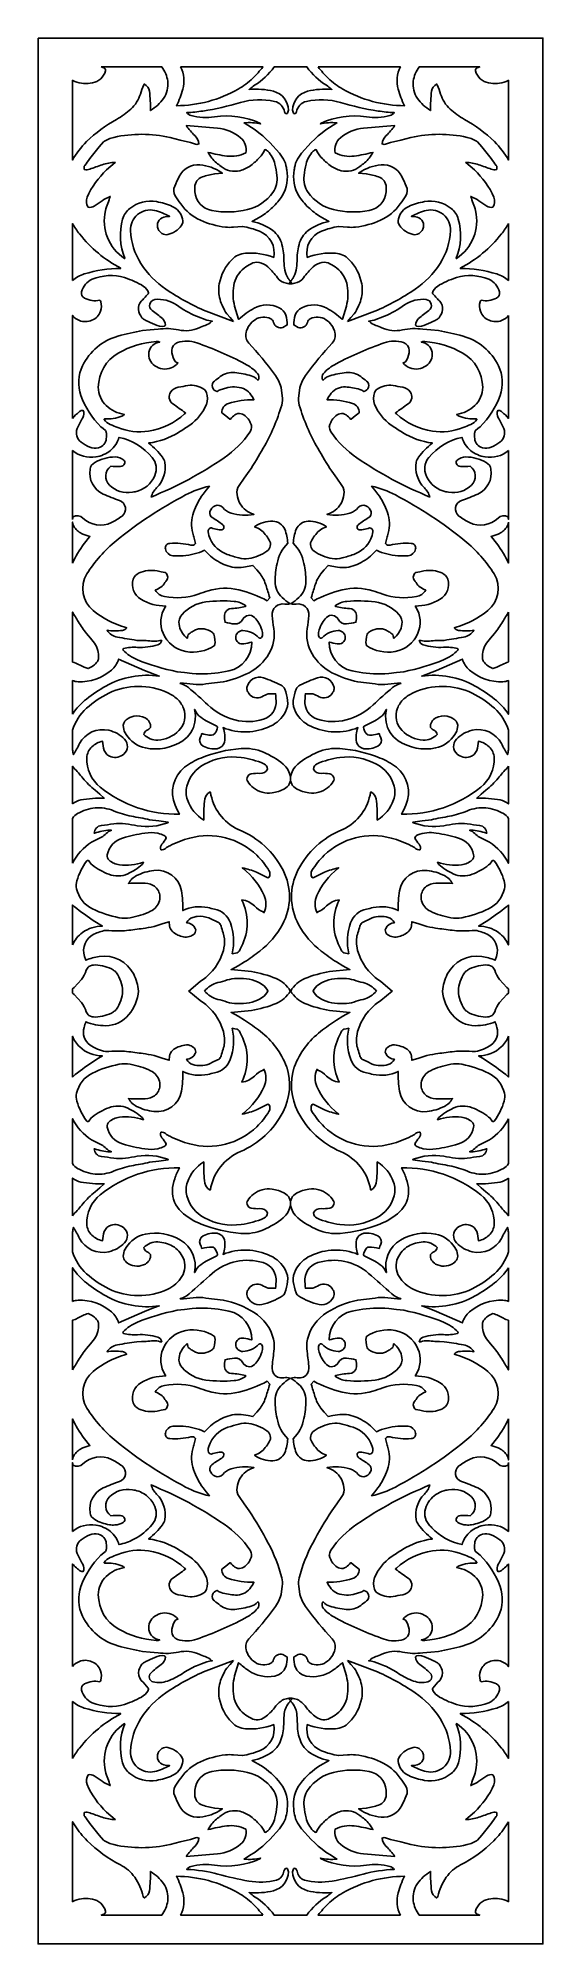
# Model space of a CAD drawing. Header units: centimetres. Extents: x -1.13 to 1.13, y -4.26 to 4.26.
import ezdxf

# ---------------------------------------------------------------- set-up
doc = ezdxf.new("R2010")
doc.units = ezdxf.units.CM
doc.header["$MEASUREMENT"] = 0
doc.layers.add('Layer 1', color=7, linetype='Continuous')

msp = doc.modelspace()

# ---------------------------------------------------------------- linework, layer by layer
at = {"layer": 'Layer 1', "color": 177}
for points, knots in [([(-1.12941, 4.26053), (-1.12941, 4.26053), (1.12942, 4.26053), (1.12942, 4.26053), (1.12942, 4.26053), (1.12942, 4.26053), (1.12942, -4.26054), (1.12942, -4.26054), (1.12942, -4.26054), (1.12942, -4.26054), (-1.12941, -4.26054), (-1.12941, -4.26054), (-1.12941, -4.26054), (-1.12941, -4.26054), (-1.12941, 4.26053), (-1.12941, 4.26053)], [0, 0, 0, 0, 0.2, 0.2, 0.2, 0.2, 0.4, 0.4, 0.4, 0.4, 0.6, 0.6, 0.6, 0.6, 1, 1, 1, 1]), ([(-0.84682, 4.13139), (-0.84682, 4.13139), (-0.57584, 4.13139), (-0.57584, 4.13139), (-0.57584, 4.13139), (-0.56145, 4.11293), (-0.55225, 4.09091), (-0.54934, 4.06758), (-0.54934, 4.06758), (-0.54598, 4.04064), (-0.55274, 4.01343), (-0.56832, 3.9911), (-0.56832, 3.9911), (-0.58356, 3.96929), (-0.60313, 3.9508), (-0.62584, 3.93676), (-0.62584, 3.93676), (-0.62584, 3.93676), (-0.62629, 3.93676), (-0.62629, 3.93676), (-0.62629, 3.93676), (-0.62629, 3.93676), (-0.62674, 3.93676), (-0.62674, 3.93676), (-0.62674, 3.93676), (-0.6262, 3.96564), (-0.62765, 3.99452), (-0.63108, 4.0232), (-0.63108, 4.0232), (-0.63272, 4.03691), (-0.6413, 4.04886), (-0.65383, 4.05489), (-0.65383, 4.05489), (-0.65521, 4.05417), (-0.65629, 4.05297), (-0.65686, 4.05153), (-0.65686, 4.05153), (-0.66227, 4.03784), (-0.66724, 4.02397), (-0.67173, 4.00995), (-0.67173, 4.00995), (-0.67989, 3.98455), (-0.6945, 3.96166), (-0.71416, 3.94346), (-0.71416, 3.94346), (-0.73359, 3.9255), (-0.75514, 3.90996), (-0.77836, 3.89719), (-0.77836, 3.89719), (-0.82739, 3.87022), (-0.87249, 3.83675), (-0.91237, 3.7977), (-0.91237, 3.7977), (-0.93731, 3.77328), (-0.95852, 3.74553), (-0.97542, 3.71533), (-0.97542, 3.71533), (-0.97542, 3.71533), (-0.97542, 4.072), (-0.97542, 4.072), (-0.97542, 4.072), (-0.97205, 4.0701), (-0.96853, 4.06844), (-0.96487, 4.06707), (-0.96487, 4.06707), (-0.9397, 4.0576), (-0.91237, 4.05524), (-0.88593, 4.06025), (-0.88593, 4.06025), (-0.85785, 4.06557), (-0.83528, 4.08634), (-0.82787, 4.1137), (-0.82787, 4.1137), (-0.82671, 4.11798), (-0.82848, 4.12251), (-0.83224, 4.1249), (-0.83224, 4.1249), (-0.83678, 4.12779), (-0.84171, 4.12997), (-0.84682, 4.13139)], [0, 0, 0, 0, 0.047619, 0.047619, 0.047619, 0.047619, 0.0952381, 0.0952381, 0.0952381, 0.0952381, 0.1428571, 0.1428571, 0.1428571, 0.1428571, 0.1904762, 0.1904762, 0.1904762, 0.1904762, 0.2380952, 0.2380952, 0.2380952, 0.2380952, 0.2857143, 0.2857143, 0.2857143, 0.2857143, 0.3333333, 0.3333333, 0.3333333, 0.3333333, 0.3809524, 0.3809524, 0.3809524, 0.3809524, 0.4285714, 0.4285714, 0.4285714, 0.4285714, 0.4761905, 0.4761905, 0.4761905, 0.4761905, 0.5238095, 0.5238095, 0.5238095, 0.5238095, 0.5714286, 0.5714286, 0.5714286, 0.5714286, 0.6190476, 0.6190476, 0.6190476, 0.6190476, 0.6666667, 0.6666667, 0.6666667, 0.6666667, 0.7142857, 0.7142857, 0.7142857, 0.7142857, 0.7619048, 0.7619048, 0.7619048, 0.7619048, 0.8095238, 0.8095238, 0.8095238, 0.8095238, 0.8571429, 0.8571429, 0.8571429, 0.8571429, 0.9047619, 0.9047619, 0.9047619, 0.9047619, 1, 1, 1, 1]), ([(-0.07363, 4.13139), (-0.07363, 4.13139), (0.07361, 4.13139), (0.07361, 4.13139), (0.07361, 4.13139), (0.09707, 4.0989), (0.12656, 4.07108), (0.16056, 4.04946), (0.16056, 4.04946), (0.16853, 4.04439), (0.17587, 4.0384), (0.18243, 4.03162), (0.18243, 4.03162), (0.18243, 4.03162), (0.18333, 4.03162), (0.18333, 4.03162), (0.18333, 4.03162), (0.18333, 4.03162), (0.18423, 4.03162), (0.18423, 4.03162), (0.18423, 4.03162), (0.18423, 4.03162), (0.18423, 4.03117), (0.18423, 4.03117), (0.18423, 4.03117), (0.18423, 4.03117), (0.18423, 4.03073), (0.18423, 4.03073), (0.18423, 4.03073), (0.148, 4.03435), (0.11143, 4.03166), (0.07614, 4.02275), (0.07614, 4.02275), (0.03702, 4.01285), (0.00961, 3.97803), (0.00953, 3.93801), (0.00953, 3.93801), (0.00951, 3.93186), (0.01192, 3.92595), (0.01626, 3.92155), (0.01626, 3.92155), (0.01626, 3.92155), (0.02032, 3.92289), (0.02032, 3.92289), (0.02032, 3.92289), (0.02032, 3.92289), (0.02439, 3.92423), (0.02439, 3.92423), (0.02439, 3.92423), (0.02559, 3.92631), (0.02643, 3.92857), (0.02685, 3.93093), (0.02685, 3.93093), (0.03093, 3.95397), (0.04861, 3.97234), (0.07163, 3.97751), (0.07163, 3.97751), (0.12192, 3.98877), (0.17432, 3.98701), (0.22372, 3.97241), (0.22372, 3.97241), (0.27882, 3.95611), (0.33494, 3.94346), (0.39173, 3.93452), (0.39173, 3.93452), (0.41571, 3.93075), (0.43991, 3.9285), (0.46419, 3.92781), (0.46419, 3.92781), (0.45933, 3.92138), (0.45248, 3.91669), (0.44469, 3.91446), (0.44469, 3.91446), (0.41055, 3.90471), (0.37464, 3.90254), (0.33956, 3.90812), (0.33956, 3.90812), (0.27062, 3.91907), (0.19999, 3.90924), (0.13678, 3.87988), (0.13678, 3.87988), (0.136, 3.87952), (0.13526, 3.87909), (0.13456, 3.87859), (0.13456, 3.87859), (0.13456, 3.87859), (0.13366, 3.87814), (0.13366, 3.87814), (0.13366, 3.87814), (0.13366, 3.87814), (0.13276, 3.8777), (0.13276, 3.8777), (0.13276, 3.8777), (0.13276, 3.8777), (0.13276, 3.87725), (0.13276, 3.87725), (0.13276, 3.87725), (0.13276, 3.87725), (0.13276, 3.8768), (0.13276, 3.8768), (0.13276, 3.8768), (0.15725, 3.8828), (0.18266, 3.88432), (0.20771, 3.88128), (0.20771, 3.88128), (0.20771, 3.88128), (0.15804, 3.84995), (0.15804, 3.84995), (0.15804, 3.84995), (0.11194, 3.81544), (0.0711, 3.77454), (0.03675, 3.72849), (0.03675, 3.72849), (0.02856, 3.71751), (0.02292, 3.70489), (0.02021, 3.69151), (0.02021, 3.69151), (0.01886, 3.68484), (0.01757, 3.67818), (0.01634, 3.67149), (0.01634, 3.67149), (0.009, 3.63158), (0.01655, 3.59042), (0.03762, 3.55564), (0.03762, 3.55564), (0.04922, 3.53648), (0.06345, 3.51901), (0.07989, 3.50373), (0.07989, 3.50373), (0.09628, 3.48849), (0.11397, 3.47467), (0.13276, 3.46245), (0.13276, 3.46245), (0.13276, 3.46245), (0.15127, 3.45216), (0.15127, 3.45216), (0.15127, 3.45216), (0.15127, 3.45216), (0.16978, 3.44187), (0.16978, 3.44187), (0.16978, 3.44187), (0.16978, 3.44187), (0.17069, 3.44187), (0.17069, 3.44187), (0.17069, 3.44187), (0.17069, 3.44187), (0.17159, 3.44187), (0.17159, 3.44187), (0.17159, 3.44187), (0.17159, 3.44187), (0.17159, 3.44142), (0.17159, 3.44142), (0.17159, 3.44142), (0.17159, 3.44142), (0.17159, 3.44097), (0.17159, 3.44097), (0.17159, 3.44097), (0.13808, 3.43434), (0.10653, 3.42027), (0.07931, 3.39979), (0.07931, 3.39979), (0.05864, 3.38424), (0.04407, 3.36206), (0.03809, 3.33704), (0.03809, 3.33704), (0.03226, 3.31267), (0.0293, 3.28772), (0.02926, 3.26267), (0.02926, 3.26267), (0.02924, 3.24931), (0.02798, 3.23597), (0.0255, 3.22282), (0.0255, 3.22282), (0.023, 3.20956), (0.01763, 3.19698), (0.00976, 3.18596), (0.00976, 3.18596), (0.0069, 3.18195), (0.00397, 3.17798), (0.00099, 3.17405), (0.00099, 3.17405), (-0.00199, 3.17012), (-0.00473, 3.16601), (-0.00722, 3.16176), (-0.00722, 3.16176), (0.00141, 3.16175), (0.01001, 3.1626), (0.01847, 3.16428), (0.01847, 3.16428), (0.03431, 3.16742), (0.04842, 3.17624), (0.05811, 3.18906), (0.05811, 3.18906), (0.07121, 3.20638), (0.0857, 3.22264), (0.10143, 3.23766), (0.10143, 3.23766), (0.11228, 3.24804), (0.12603, 3.25495), (0.14088, 3.25751), (0.14088, 3.25751), (0.15306, 3.25961), (0.1656, 3.25763), (0.17652, 3.2519), (0.17652, 3.2519), (0.18717, 3.2463), (0.1973, 3.23979), (0.20681, 3.23245), (0.20681, 3.23245), (0.23194, 3.21306), (0.24881, 3.18498), (0.25404, 3.15383), (0.25404, 3.15383), (0.25915, 3.12343), (0.25783, 3.09229), (0.25015, 3.06242), (0.25015, 3.06242), (0.25015, 3.06242), (0.2321, 3.00336), (0.2321, 3.00336), (0.2321, 3.00336), (0.2321, 3.00336), (0.23165, 3.00336), (0.23165, 3.00336), (0.23165, 3.00336), (0.23165, 3.00336), (0.23119, 3.00336), (0.23119, 3.00336), (0.23119, 3.00336), (0.21047, 3.02263), (0.18742, 3.03928), (0.16256, 3.05293), (0.16256, 3.05293), (0.12766, 3.07207), (0.08544, 3.07258), (0.05011, 3.05425), (0.05011, 3.05425), (0.03666, 3.04727), (0.02636, 3.03553), (0.02127, 3.02136), (0.02127, 3.02136), (0.0163, 3.00755), (0.01399, 2.99295), (0.01445, 2.9783), (0.01445, 2.9783), (0.01445, 2.9783), (0.03432, 2.96666), (0.03432, 2.96666), (0.03432, 2.96666), (0.04285, 2.96381), (0.05219, 2.96468), (0.06003, 2.96905), (0.06003, 2.96905), (0.06787, 2.97342), (0.07347, 2.98082), (0.07545, 2.98952), (0.07545, 2.98952), (0.07709, 2.99668), (0.08188, 3.00275), (0.08851, 3.00604), (0.08851, 3.00604), (0.11098, 3.01722), (0.13782, 3.01551), (0.15868, 3.00159), (0.15868, 3.00159), (0.1788, 2.98816), (0.19309, 2.96769), (0.19868, 2.94429), (0.19868, 2.94429), (0.2027, 2.92747), (0.19803, 2.90975), (0.18623, 2.89702), (0.18623, 2.89702), (0.14542, 2.85296), (0.1071, 2.80671), (0.07146, 2.75846), (0.07146, 2.75846), (0.05818, 2.74047), (0.04807, 2.7204), (0.04154, 2.69908), (0.04154, 2.69908), (0.04154, 2.69908), (0.03703, 2.6606), (0.03703, 2.6606), (0.03703, 2.6606), (0.03473, 2.6469), (0.03557, 2.63287), (0.0395, 2.61953), (0.0395, 2.61953), (0.05929, 2.55247), (0.0869, 2.48793), (0.12177, 2.4272), (0.12177, 2.4272), (0.14177, 2.39236), (0.1626, 2.35799), (0.18423, 2.32411), (0.18423, 2.32411), (0.18423, 2.32411), (0.20726, 2.29234), (0.20726, 2.29234), (0.20726, 2.29234), (0.20726, 2.29234), (0.23029, 2.26057), (0.23029, 2.26057), (0.23029, 2.26057), (0.23812, 2.24849), (0.24134, 2.23403), (0.23937, 2.21981), (0.23937, 2.21981), (0.23745, 2.20591), (0.23298, 2.19247), (0.22618, 2.18016), (0.22618, 2.18016), (0.21312, 2.15651), (0.19072, 2.13928), (0.16437, 2.13259), (0.16437, 2.13259), (0.16437, 2.13259), (0.16391, 2.1317), (0.16391, 2.1317), (0.16391, 2.1317), (0.16391, 2.1317), (0.16346, 2.1308), (0.16346, 2.1308), (0.16346, 2.1308), (0.19767, 2.12499), (0.23277, 2.12707), (0.26603, 2.13689), (0.26603, 2.13689), (0.28067, 2.14121), (0.29369, 2.14972), (0.30346, 2.16135), (0.30346, 2.16135), (0.31174, 2.17121), (0.32554, 2.17457), (0.33748, 2.16965), (0.33748, 2.16965), (0.34887, 2.16496), (0.35735, 2.15519), (0.36034, 2.14334), (0.36034, 2.14334), (0.3631, 2.13235), (0.35816, 2.12087), (0.34824, 2.11523), (0.34824, 2.11523), (0.33303, 2.10658), (0.31846, 2.09687), (0.30465, 2.08615), (0.30465, 2.08615), (0.29917, 2.0819), (0.29689, 2.07476), (0.29892, 2.06816), (0.29892, 2.06816), (0.30159, 2.06386), (0.30641, 2.06136), (0.3115, 2.06164), (0.3115, 2.06164), (0.31622, 2.0619), (0.32093, 2.06243), (0.3256, 2.06322), (0.3256, 2.06322), (0.33529, 2.06487), (0.3448, 2.06742), (0.35401, 2.07084), (0.35401, 2.07084), (0.35825, 2.07046), (0.36216, 2.06841), (0.36487, 2.06515), (0.36487, 2.06515), (0.36759, 2.0619), (0.36887, 2.05769), (0.36845, 2.05349), (0.36845, 2.05349), (0.36732, 2.04227), (0.36434, 2.03131), (0.35963, 2.02105), (0.35963, 2.02105), (0.34475, 1.9886), (0.31703, 1.96364), (0.28304, 1.95203), (0.28304, 1.95203), (0.266, 1.9462), (0.24877, 1.94093), (0.23138, 1.93621), (0.23138, 1.93621), (0.21691, 1.93228), (0.20174, 1.93151), (0.18694, 1.93392), (0.18694, 1.93392), (0.15769, 1.9387), (0.12988, 1.94992), (0.10557, 1.96675), (0.10557, 1.96675), (0.08938, 1.97794), (0.08483, 1.99975), (0.09517, 2.01643), (0.09517, 2.01643), (0.10059, 2.02516), (0.10643, 2.03364), (0.11265, 2.04183), (0.11265, 2.04183), (0.12472, 2.05773), (0.14157, 2.06945), (0.16075, 2.07532), (0.16075, 2.07532), (0.1604, 2.07568), (0.16001, 2.076), (0.1596, 2.0763), (0.1596, 2.0763), (0.1362, 2.0932), (0.10773, 2.10175), (0.0788, 2.10056), (0.0788, 2.10056), (0.05557, 2.0996), (0.03497, 2.08553), (0.02584, 2.06435), (0.02584, 2.06435), (0.01731, 2.04461), (0.01283, 2.0234), (0.01264, 2.00193), (0.01264, 2.00193), (0.03691, 1.97676), (0.05345, 1.94524), (0.06033, 1.9111), (0.06033, 1.9111), (0.06559, 1.88499), (0.0684, 1.85845), (0.06874, 1.83183), (0.06874, 1.83183), (0.0691, 1.80406), (0.05742, 1.77745), (0.03669, 1.75875), (0.03669, 1.75875), (0.02624, 1.74933), (0.01519, 1.74058), (0.00362, 1.73256), (0.00362, 1.73256), (0.00362, 1.73256), (0.00271, 1.73212), (0.00271, 1.73212), (0.00271, 1.73212), (0.00271, 1.73212), (0.00181, 1.73167), (0.00181, 1.73167), (0.00181, 1.73167), (0.00939, 1.72882), (0.01761, 1.72812), (0.02557, 1.72965), (0.02557, 1.72965), (0.04032, 1.73251), (0.05557, 1.72834), (0.06674, 1.71838), (0.06674, 1.71838), (0.07791, 1.70842), (0.0837, 1.69372), (0.08238, 1.67889), (0.08238, 1.67889), (0.08064, 1.65962), (0.07819, 1.64042), (0.07503, 1.62132), (0.07503, 1.62132), (0.0685, 1.58189), (0.07614, 1.54146), (0.09664, 1.50705), (0.09664, 1.50705), (0.11781, 1.47147), (0.14857, 1.44247), (0.18549, 1.4233), (0.18549, 1.4233), (0.22186, 1.40441), (0.26062, 1.39044), (0.30073, 1.38176), (0.30073, 1.38176), (0.30073, 1.38176), (0.3784, 1.37281), (0.3784, 1.37281), (0.3784, 1.37281), (0.3974, 1.36983), (0.41673, 1.36953), (0.43582, 1.37192), (0.43582, 1.37192), (0.45483, 1.3743), (0.47394, 1.37579), (0.49309, 1.37638), (0.49309, 1.37638), (0.49309, 1.37638), (0.49309, 1.37594), (0.49309, 1.37594), (0.49309, 1.37594), (0.49309, 1.37594), (0.49309, 1.37549), (0.49309, 1.37549), (0.49309, 1.37549), (0.47968, 1.37174), (0.46724, 1.3652), (0.4566, 1.35629), (0.4566, 1.35629), (0.42692, 1.33144), (0.39803, 1.30567), (0.36999, 1.27901), (0.36999, 1.27901), (0.33593, 1.24663), (0.29403, 1.22346), (0.24835, 1.21172), (0.24835, 1.21172), (0.2065, 1.20097), (0.1624, 1.20215), (0.1212, 1.21513), (0.1212, 1.21513), (0.08491, 1.22655), (0.06136, 1.26132), (0.06438, 1.29893), (0.06438, 1.29893), (0.06519, 1.30894), (0.06601, 1.31895), (0.06683, 1.32895), (0.06683, 1.32895), (0.06683, 1.32895), (0.08309, 1.32851), (0.08309, 1.32851), (0.08309, 1.32851), (0.08309, 1.32851), (0.09935, 1.32806), (0.09935, 1.32806), (0.09935, 1.32806), (0.10928, 1.32475), (0.11891, 1.3206), (0.12813, 1.31566), (0.12813, 1.31566), (0.14825, 1.30487), (0.17332, 1.311), (0.18604, 1.32985), (0.18604, 1.32985), (0.18882, 1.33397), (0.19126, 1.33832), (0.19332, 1.34283), (0.19332, 1.34283), (0.19544, 1.34745), (0.19605, 1.35261), (0.19507, 1.35759), (0.19507, 1.35759), (0.19193, 1.3735), (0.18202, 1.38729), (0.16787, 1.39543), (0.16787, 1.39543), (0.15373, 1.40356), (0.13682, 1.40528), (0.12133, 1.40009), (0.12133, 1.40009), (0.09435, 1.39108), (0.068, 1.38032), (0.04245, 1.36788), (0.04245, 1.36788), (0.03464, 1.36408), (0.02852, 1.35754), (0.02529, 1.34953), (0.02529, 1.34953), (0.01873, 1.3333), (0.01449, 1.31625), (0.01268, 1.29886), (0.01268, 1.29886), (0.01084, 1.28116), (0.01437, 1.26333), (0.02282, 1.24763), (0.02282, 1.24763), (0.03786, 1.21971), (0.06148, 1.19729), (0.09029, 1.18362), (0.09029, 1.18362), (0.15674, 1.15209), (0.2335, 1.14993), (0.30163, 1.17772), (0.30163, 1.17772), (0.29318, 1.15724), (0.29112, 1.13474), (0.2957, 1.11309), (0.2957, 1.11309), (0.29907, 1.0972), (0.31228, 1.08522), (0.32855, 1.08331), (0.32855, 1.08331), (0.35005, 1.08078), (0.37181, 1.0848), (0.39096, 1.09482), (0.39096, 1.09482), (0.40444, 1.10189), (0.41029, 1.11795), (0.40442, 1.13191), (0.40442, 1.13191), (0.40177, 1.13823), (0.39912, 1.14455), (0.39646, 1.15087), (0.39646, 1.15087), (0.38564, 1.14834), (0.3748, 1.14594), (0.36393, 1.14366), (0.36393, 1.14366), (0.35183, 1.14113), (0.33951, 1.14692), (0.3338, 1.15778), (0.3338, 1.15778), (0.33048, 1.16413), (0.32787, 1.17081), (0.32602, 1.17772), (0.32602, 1.17772), (0.32685, 1.18143), (0.32946, 1.18453), (0.333, 1.186), (0.333, 1.186), (0.35718, 1.19605), (0.38016, 1.2087), (0.40155, 1.22373), (0.40155, 1.22373), (0.41374, 1.2323), (0.42298, 1.24434), (0.42807, 1.25825), (0.42807, 1.25825), (0.42807, 1.25825), (0.42852, 1.25825), (0.42852, 1.25825), (0.42852, 1.25825), (0.42852, 1.25825), (0.42897, 1.25825), (0.42897, 1.25825), (0.42897, 1.25825), (0.42507, 1.23977), (0.42468, 1.22074), (0.4278, 1.20211), (0.4278, 1.20211), (0.43347, 1.16838), (0.45283, 1.13845), (0.4814, 1.11927), (0.4814, 1.11927), (0.53054, 1.08631), (0.59107, 1.07463), (0.64909, 1.08696), (0.64909, 1.08696), (0.68511, 1.09461), (0.71645, 1.11635), (0.73602, 1.14728), (0.73602, 1.14728), (0.74206, 1.15684), (0.7461, 1.16749), (0.74789, 1.17863), (0.74789, 1.17863), (0.74999, 1.19164), (0.74495, 1.20478), (0.73464, 1.21311), (0.73464, 1.21311), (0.72487, 1.22101), (0.71326, 1.22635), (0.70086, 1.22864), (0.70086, 1.22864), (0.68393, 1.23176), (0.66644, 1.22937), (0.65099, 1.22182), (0.65099, 1.22182), (0.63456, 1.21377), (0.62463, 1.19674), (0.62584, 1.17861), (0.62584, 1.17861), (0.63111, 1.17334), (0.63715, 1.16889), (0.64376, 1.16542), (0.64376, 1.16542), (0.65072, 1.16177), (0.65547, 1.15501), (0.65655, 1.14728), (0.65655, 1.14728), (0.64025, 1.12992), (0.617, 1.12062), (0.5931, 1.12188), (0.5931, 1.12188), (0.55751, 1.12376), (0.52392, 1.13888), (0.49907, 1.1642), (0.49907, 1.1642), (0.473, 1.19076), (0.46502, 1.23001), (0.47864, 1.26452), (0.47864, 1.26452), (0.48484, 1.28022), (0.49461, 1.29431), (0.50718, 1.30568), (0.50718, 1.30568), (0.51965, 1.31697), (0.53378, 1.32632), (0.54908, 1.33343), (0.54908, 1.33343), (0.63293, 1.37239), (0.73015, 1.37159), (0.81336, 1.33128), (0.81336, 1.33128), (0.8495, 1.31378), (0.88291, 1.29119), (0.91254, 1.26424), (0.91254, 1.26424), (0.94188, 1.23756), (0.96356, 1.20366), (0.97542, 1.16602), (0.97542, 1.16602), (0.97542, 1.16602), (0.97542, 1.07864), (0.97542, 1.07864), (0.97542, 1.07864), (0.97425, 1.07168), (0.97302, 1.06473), (0.97172, 1.05779), (0.97172, 1.05779), (0.97172, 1.05779), (0.97127, 1.05779), (0.97127, 1.05779), (0.97127, 1.05779), (0.97127, 1.05779), (0.97082, 1.05779), (0.97082, 1.05779), (0.97082, 1.05779), (0.96144, 1.07366), (0.95245, 1.08977), (0.94389, 1.10608), (0.94389, 1.10608), (0.91902, 1.15343), (0.86491, 1.17796), (0.81253, 1.16552), (0.81253, 1.16552), (0.78585, 1.1592), (0.76161, 1.14538), (0.74269, 1.12571), (0.74269, 1.12571), (0.73398, 1.11663), (0.72937, 1.10443), (0.72993, 1.09193), (0.72993, 1.09193), (0.73049, 1.07941), (0.73611, 1.06771), (0.7456, 1.05943), (0.7456, 1.05943), (0.76124, 1.04576), (0.78288, 1.04107), (0.80285, 1.04706), (0.80285, 1.04706), (0.81703, 1.0513), (0.82827, 1.06207), (0.83302, 1.07598), (0.83302, 1.07598), (0.83753, 1.08918), (0.84014, 1.10294), (0.84078, 1.11686), (0.84078, 1.11686), (0.85871, 1.11282), (0.87526, 1.10416), (0.88876, 1.09178), (0.88876, 1.09178), (0.90255, 1.07913), (0.9107, 1.06154), (0.9114, 1.04292), (0.9114, 1.04292), (0.91332, 0.99207), (0.89095, 0.94325), (0.85108, 0.91119), (0.85108, 0.91119), (0.75105, 0.83076), (0.62549, 0.78792), (0.4967, 0.79021), (0.4967, 0.79021), (0.50368, 0.80364), (0.51025, 0.81727), (0.51639, 0.8311), (0.51639, 0.8311), (0.54278, 0.89059), (0.52521, 0.96017), (0.47358, 1.00023), (0.47358, 1.00023), (0.45165, 1.01726), (0.42745, 1.03119), (0.40165, 1.04161), (0.40165, 1.04161), (0.34407, 1.06486), (0.28324, 1.07918), (0.22126, 1.08404), (0.22126, 1.08404), (0.18699, 1.08673), (0.15259, 1.08111), (0.12102, 1.06764), (0.12102, 1.06764), (0.08942, 1.05416), (0.05989, 1.03639), (0.03324, 1.01484), (0.03324, 1.01484), (0.01472, 0.99986), (0.0028, 0.97835), (0, 0.95483), (0, 0.95483), (-0.00248, 0.93396), (0.00821, 0.91374), (0.02696, 0.90392), (0.02696, 0.90392), (0.04418, 0.8949), (0.06284, 0.88889), (0.08213, 0.88617), (0.08213, 0.88617), (0.11203, 0.88196), (0.14235, 0.88995), (0.16617, 0.90834), (0.16617, 0.90834), (0.17629, 0.91615), (0.18485, 0.92574), (0.19144, 0.93664), (0.19144, 0.93664), (0.19535, 0.94313), (0.19578, 0.95112), (0.19259, 0.95799), (0.19259, 0.95799), (0.1894, 0.96486), (0.18306, 0.96971), (0.17554, 0.97099), (0.17554, 0.97099), (0.16275, 0.97317), (0.14974, 0.97379), (0.1368, 0.97283), (0.1368, 0.97283), (0.12276, 0.97178), (0.10943, 0.97917), (0.10295, 0.99157), (0.10295, 0.99157), (0.10299, 1.00219), (0.10937, 1.01179), (0.1192, 1.01604), (0.1192, 1.01604), (0.15139, 1.02994), (0.18538, 1.03933), (0.22018, 1.04395), (0.22018, 1.04395), (0.27682, 1.05147), (0.33446, 1.04112), (0.38485, 1.0144), (0.38485, 1.0144), (0.42355, 0.99389), (0.45205, 0.95849), (0.46367, 0.91655), (0.46367, 0.91655), (0.46936, 0.89599), (0.46848, 0.87418), (0.46115, 0.85413), (0.46115, 0.85413), (0.44759, 0.81702), (0.42196, 0.78541), (0.38833, 0.76426), (0.38833, 0.76426), (0.38849, 0.79183), (0.38743, 0.81938), (0.38517, 0.84685), (0.38517, 0.84685), (0.38379, 0.86364), (0.37545, 0.87909), (0.36214, 0.88955), (0.36214, 0.88955), (0.36214, 0.88955), (0.36034, 0.88955), (0.36034, 0.88955), (0.36034, 0.88955), (0.36034, 0.88955), (0.35853, 0.88955), (0.35853, 0.88955), (0.35853, 0.88955), (0.35283, 0.85391), (0.33873, 0.82009), (0.31738, 0.79086), (0.31738, 0.79086), (0.296, 0.76157), (0.2675, 0.73808), (0.23455, 0.72256), (0.23455, 0.72256), (0.23286, 0.72177), (0.23116, 0.72102), (0.22943, 0.7203), (0.22943, 0.7203), (0.14466, 0.68525), (0.07522, 0.62158), (0.03342, 0.54053), (0.03342, 0.54053), (-0.00618, 0.46366), (-0.00509, 0.37247), (0.03643, 0.29659), (0.03643, 0.29659), (0.06152, 0.2507), (0.09594, 0.21049), (0.13754, 0.17847), (0.13754, 0.17847), (0.15971, 0.1614), (0.18252, 0.14515), (0.20591, 0.12976), (0.20591, 0.12976), (0.20591, 0.12976), (0.23481, 0.11276), (0.23481, 0.11276), (0.23481, 0.11276), (0.23481, 0.11276), (0.26371, 0.09575), (0.26371, 0.09575), (0.26371, 0.09575), (0.26371, 0.09575), (0.26461, 0.09575), (0.26461, 0.09575), (0.26461, 0.09575), (0.26461, 0.09575), (0.26551, 0.09575), (0.26551, 0.09575), (0.26551, 0.09575), (0.26551, 0.09575), (0.1752, 0.0877), (0.1752, 0.0877), (0.1752, 0.0877), (0.13725, 0.08069), (0.10012, 0.06987), (0.06437, 0.05543), (0.06437, 0.05543), (0.0375, 0.04457), (0.01514, 0.02505), (0.0009, -0.00001), (0.0009, -0.00001), (0.01515, -0.02506), (0.0375, -0.04459), (0.06437, -0.05544), (0.06437, -0.05544), (0.10012, -0.06988), (0.13725, -0.08069), (0.1752, -0.08771), (0.1752, -0.08771), (0.1752, -0.08771), (0.22035, -0.09174), (0.22035, -0.09174), (0.22035, -0.09174), (0.22035, -0.09174), (0.26551, -0.09576), (0.26551, -0.09576), (0.26551, -0.09576), (0.26551, -0.09576), (0.26461, -0.09576), (0.26461, -0.09576), (0.26461, -0.09576), (0.26461, -0.09576), (0.26371, -0.09576), (0.26371, -0.09576), (0.26371, -0.09576), (0.26371, -0.09576), (0.23481, -0.11276), (0.23481, -0.11276), (0.23481, -0.11276), (0.23481, -0.11276), (0.20591, -0.12977), (0.20591, -0.12977), (0.20591, -0.12977), (0.18153, -0.14581), (0.15782, -0.16282), (0.13484, -0.18077), (0.13484, -0.18077), (0.08212, -0.22193), (0.0415, -0.27631), (0.01716, -0.33829), (0.01716, -0.33829), (0.01707, -0.33851), (0.01699, -0.33874), (0.01692, -0.33896), (0.01692, -0.33896), (-0.00467, -0.40569), (0.00125, -0.47814), (0.03342, -0.54054), (0.03342, -0.54054), (0.07434, -0.61986), (0.14177, -0.68257), (0.22426, -0.71797), (0.22426, -0.71797), (0.29567, -0.74862), (0.34633, -0.8134), (0.35853, -0.88956), (0.35853, -0.88956), (0.35853, -0.88956), (0.36034, -0.88956), (0.36034, -0.88956), (0.36034, -0.88956), (0.36034, -0.88956), (0.36214, -0.88956), (0.36214, -0.88956), (0.36214, -0.88956), (0.37543, -0.87911), (0.38375, -0.8637), (0.38514, -0.84695), (0.38514, -0.84695), (0.38743, -0.81945), (0.38849, -0.79187), (0.38833, -0.76427), (0.38833, -0.76427), (0.42196, -0.78541), (0.44758, -0.81704), (0.46115, -0.85414), (0.46115, -0.85414), (0.46849, -0.87419), (0.46936, -0.896), (0.46367, -0.91657), (0.46367, -0.91657), (0.45206, -0.95851), (0.42354, -0.99389), (0.38485, -1.01441), (0.38485, -1.01441), (0.33446, -1.04113), (0.27683, -1.05147), (0.22018, -1.04396), (0.22018, -1.04396), (0.18538, -1.03935), (0.15139, -1.02995), (0.1192, -1.01604), (0.1192, -1.01604), (0.10937, -1.0118), (0.103, -1.0022), (0.10295, -0.99158), (0.10295, -0.99158), (0.10942, -0.97918), (0.12276, -0.9718), (0.1368, -0.97284), (0.1368, -0.97284), (0.14974, -0.9738), (0.16275, -0.97319), (0.17554, -0.971), (0.17554, -0.971), (0.18306, -0.96971), (0.18944, -0.96482), (0.19262, -0.95794), (0.19262, -0.95794), (0.19579, -0.95107), (0.19537, -0.94314), (0.19144, -0.93666), (0.19144, -0.93666), (0.18485, -0.92576), (0.17629, -0.91616), (0.16617, -0.90835), (0.16617, -0.90835), (0.14234, -0.88996), (0.11203, -0.88196), (0.08213, -0.88618), (0.08213, -0.88618), (0.06284, -0.8889), (0.04418, -0.89491), (0.02696, -0.90394), (0.02696, -0.90394), (0.00823, -0.91377), (-0.00249, -0.93397), (0.00001, -0.95484), (0.00001, -0.95484), (0.00281, -0.97836), (0.01471, -0.99987), (0.03324, -1.01486), (0.03324, -1.01486), (0.05989, -1.0364), (0.08942, -1.05417), (0.12102, -1.06765), (0.12102, -1.06765), (0.15297, -1.08128), (0.18781, -1.0869), (0.22247, -1.08401), (0.22247, -1.08401), (0.28339, -1.07894), (0.34317, -1.06489), (0.39991, -1.04234), (0.39991, -1.04234), (0.43251, -1.02939), (0.46249, -1.01072), (0.48842, -0.98724), (0.48842, -0.98724), (0.51541, -0.96279), (0.53011, -0.9278), (0.52857, -0.89159), (0.52857, -0.89159), (0.52781, -0.87371), (0.52431, -0.85604), (0.51821, -0.83919), (0.51821, -0.83919), (0.51213, -0.82242), (0.50495, -0.80606), (0.4967, -0.79023), (0.4967, -0.79023), (0.62549, -0.78791), (0.75103, -0.83079), (0.85108, -0.9112), (0.85108, -0.9112), (0.89096, -0.94325), (0.9133, -0.99208), (0.9114, -1.04293), (0.9114, -1.04293), (0.9107, -1.06155), (0.90255, -1.07913), (0.88876, -1.09179), (0.88876, -1.09179), (0.87526, -1.10417), (0.85871, -1.11283), (0.84078, -1.11687), (0.84078, -1.11687), (0.84014, -1.10295), (0.83753, -1.08919), (0.83302, -1.07599), (0.83302, -1.07599), (0.82826, -1.06208), (0.81703, -1.05131), (0.80285, -1.04706), (0.80285, -1.04706), (0.78288, -1.04109), (0.76123, -1.04576), (0.7456, -1.05944), (0.7456, -1.05944), (0.73612, -1.06773), (0.73047, -1.07948), (0.72993, -1.092), (0.72993, -1.092), (0.72938, -1.10451), (0.73397, -1.11665), (0.74269, -1.12571), (0.74269, -1.12571), (0.76161, -1.14539), (0.78585, -1.15922), (0.81253, -1.16553), (0.81253, -1.16553), (0.86492, -1.17793), (0.91906, -1.15347), (0.94389, -1.1061), (0.94389, -1.1061), (0.95245, -1.08978), (0.96144, -1.07368), (0.97082, -1.05781), (0.97082, -1.05781), (0.97082, -1.05781), (0.97127, -1.05781), (0.97127, -1.05781), (0.97127, -1.05781), (0.97127, -1.05781), (0.97172, -1.05781), (0.97172, -1.05781), (0.97172, -1.05781), (0.97302, -1.06474), (0.97425, -1.07169), (0.97542, -1.07864), (0.97542, -1.07864), (0.97542, -1.07864), (0.97542, -1.16603), (0.97542, -1.16603), (0.97542, -1.16603), (0.96357, -1.20367), (0.94188, -1.23757), (0.91254, -1.26425), (0.91254, -1.26425), (0.88291, -1.2912), (0.8495, -1.31379), (0.81336, -1.33129), (0.81336, -1.33129), (0.73017, -1.37162), (0.63294, -1.37238), (0.54908, -1.33344), (0.54908, -1.33344), (0.52287, -1.32127), (0.50086, -1.3017), (0.48579, -1.27722), (0.48579, -1.27722), (0.47016, -1.25183), (0.46803, -1.22044), (0.48005, -1.19319), (0.48005, -1.19319), (0.48976, -1.17119), (0.50639, -1.15288), (0.52744, -1.141), (0.52744, -1.141), (0.54752, -1.12966), (0.57002, -1.12311), (0.5931, -1.12189), (0.5931, -1.12189), (0.617, -1.12062), (0.64024, -1.12994), (0.65655, -1.1473), (0.65655, -1.1473), (0.65548, -1.15503), (0.65072, -1.16178), (0.64376, -1.16543), (0.64376, -1.16543), (0.63715, -1.16891), (0.63111, -1.17335), (0.62584, -1.17862), (0.62584, -1.17862), (0.62469, -1.19599), (0.6338, -1.21244), (0.64923, -1.22077), (0.64923, -1.22077), (0.67276, -1.23349), (0.70123, -1.23323), (0.7245, -1.22007), (0.7245, -1.22007), (0.7319, -1.21588), (0.73816, -1.20999), (0.74277, -1.20289), (0.74277, -1.20289), (0.74743, -1.19571), (0.74925, -1.18707), (0.74789, -1.17864), (0.74789, -1.17864), (0.7461, -1.16751), (0.74206, -1.15685), (0.73602, -1.1473), (0.73602, -1.1473), (0.71645, -1.11637), (0.68511, -1.09461), (0.64909, -1.08697), (0.64909, -1.08697), (0.59527, -1.07554), (0.53911, -1.08501), (0.49214, -1.11346), (0.49214, -1.11346), (0.44229, -1.14366), (0.41699, -1.20159), (0.42897, -1.25827), (0.42897, -1.25827), (0.42897, -1.25827), (0.42852, -1.25827), (0.42852, -1.25827), (0.42852, -1.25827), (0.42852, -1.25827), (0.42807, -1.25827), (0.42807, -1.25827), (0.42807, -1.25827), (0.42298, -1.24435), (0.41374, -1.23231), (0.40155, -1.22374), (0.40155, -1.22374), (0.38017, -1.20871), (0.35718, -1.19606), (0.33301, -1.18601), (0.33301, -1.18601), (0.32946, -1.18453), (0.32685, -1.18145), (0.32602, -1.17772), (0.32602, -1.17772), (0.32884, -1.1672), (0.33397, -1.15742), (0.34105, -1.1491), (0.34105, -1.1491), (0.34349, -1.14623), (0.34712, -1.14464), (0.3509, -1.14478), (0.3509, -1.14478), (0.36625, -1.14534), (0.38151, -1.14739), (0.39646, -1.15088), (0.39646, -1.15088), (0.39912, -1.14455), (0.40177, -1.13823), (0.40442, -1.1319), (0.40442, -1.1319), (0.41026, -1.11794), (0.40444, -1.10189), (0.39096, -1.09483), (0.39096, -1.09483), (0.37181, -1.08481), (0.35005, -1.0808), (0.32855, -1.08332), (0.32855, -1.08332), (0.31228, -1.08524), (0.29906, -1.09721), (0.2957, -1.11311), (0.2957, -1.11311), (0.29112, -1.13475), (0.29318, -1.15725), (0.30163, -1.17772), (0.30163, -1.17772), (0.23349, -1.14995), (0.15673, -1.15208), (0.09029, -1.18363), (0.09029, -1.18363), (0.06149, -1.19731), (0.03785, -1.21972), (0.02282, -1.24765), (0.02282, -1.24765), (0.01437, -1.26335), (0.01084, -1.28117), (0.01268, -1.29887), (0.01268, -1.29887), (0.01449, -1.31626), (0.01873, -1.33332), (0.02529, -1.34955), (0.02529, -1.34955), (0.02777, -1.35567), (0.0321, -1.36087), (0.0377, -1.36442), (0.0377, -1.36442), (0.06545, -1.38203), (0.09617, -1.39453), (0.1284, -1.40132), (0.1284, -1.40132), (0.14312, -1.40441), (0.15847, -1.40151), (0.17101, -1.39328), (0.17101, -1.39328), (0.18355, -1.38504), (0.1922, -1.37224), (0.19507, -1.3576), (0.19507, -1.3576), (0.19605, -1.35262), (0.19544, -1.34747), (0.19333, -1.34285), (0.19333, -1.34285), (0.19126, -1.33833), (0.18882, -1.33399), (0.18604, -1.32986), (0.18604, -1.32986), (0.17331, -1.31103), (0.14824, -1.30487), (0.12813, -1.31567), (0.12813, -1.31567), (0.11891, -1.32061), (0.10928, -1.32476), (0.09935, -1.32807), (0.09935, -1.32807), (0.09935, -1.32807), (0.06683, -1.32897), (0.06683, -1.32897), (0.06683, -1.32897), (0.06606, -1.31959), (0.06524, -1.31021), (0.06439, -1.30084), (0.06439, -1.30084), (0.06084, -1.262), (0.08527, -1.22597), (0.12288, -1.2145), (0.12288, -1.2145), (0.20181, -1.19044), (0.28774, -1.20879), (0.34973, -1.26284), (0.34973, -1.26284), (0.38446, -1.29314), (0.41909, -1.32354), (0.45363, -1.35406), (0.45363, -1.35406), (0.46497, -1.36408), (0.47846, -1.37141), (0.49309, -1.3755), (0.49309, -1.3755), (0.49309, -1.3755), (0.49309, -1.37595), (0.49309, -1.37595), (0.49309, -1.37595), (0.49309, -1.37595), (0.49309, -1.37639), (0.49309, -1.37639), (0.49309, -1.37639), (0.47394, -1.3758), (0.45483, -1.37431), (0.43582, -1.37193), (0.43582, -1.37193), (0.41673, -1.36954), (0.3974, -1.36984), (0.3784, -1.37282), (0.3784, -1.37282), (0.3784, -1.37282), (0.30073, -1.38177), (0.30073, -1.38177), (0.30073, -1.38177), (0.25188, -1.39235), (0.20525, -1.4112), (0.16287, -1.43751), (0.16287, -1.43751), (0.11917, -1.46466), (0.08803, -1.50773), (0.07616, -1.55746), (0.07616, -1.55746), (0.07192, -1.57526), (0.0712, -1.5937), (0.07406, -1.61176), (0.07406, -1.61176), (0.07796, -1.63647), (0.08071, -1.66134), (0.08229, -1.6863), (0.08229, -1.6863), (0.08337, -1.70324), (0.07369, -1.71907), (0.05805, -1.72599), (0.05805, -1.72599), (0.04925, -1.72988), (0.03945, -1.73101), (0.02998, -1.72923), (0.02998, -1.72923), (0.02053, -1.72745), (0.01079, -1.7283), (0.00181, -1.73168), (0.00181, -1.73168), (0.00181, -1.73168), (0.00271, -1.73213), (0.00271, -1.73213), (0.00271, -1.73213), (0.00271, -1.73213), (0.00362, -1.73257), (0.00362, -1.73257), (0.00362, -1.73257), (0.01519, -1.74059), (0.02624, -1.74934), (0.03669, -1.75876), (0.03669, -1.75876), (0.05742, -1.77745), (0.06909, -1.80408), (0.06874, -1.83185), (0.06874, -1.83185), (0.0684, -1.85847), (0.06559, -1.885), (0.06033, -1.91111), (0.06033, -1.91111), (0.05346, -1.94525), (0.03691, -1.97677), (0.01264, -2.00195), (0.01264, -2.00195), (0.01283, -2.02342), (0.01731, -2.04462), (0.02584, -2.06436), (0.02584, -2.06436), (0.03499, -2.08554), (0.05557, -2.09962), (0.0788, -2.10057), (0.0788, -2.10057), (0.10773, -2.10176), (0.1362, -2.09321), (0.15961, -2.0763), (0.15961, -2.0763), (0.16001, -2.07601), (0.1604, -2.07569), (0.16075, -2.07533), (0.16075, -2.07533), (0.14156, -2.06947), (0.12472, -2.05774), (0.11265, -2.04184), (0.11265, -2.04184), (0.10643, -2.03365), (0.1006, -2.02517), (0.09517, -2.01644), (0.09517, -2.01644), (0.08481, -1.99978), (0.08939, -1.97797), (0.10557, -1.96676), (0.10557, -1.96676), (0.12988, -1.94993), (0.15769, -1.93871), (0.18694, -1.93393), (0.18694, -1.93393), (0.20174, -1.93152), (0.21691, -1.9323), (0.23138, -1.93623), (0.23138, -1.93623), (0.24759, -1.94062), (0.26369, -1.94541), (0.27967, -1.95058), (0.27967, -1.95058), (0.32047, -1.96379), (0.35241, -1.99564), (0.3655, -2.03614), (0.3655, -2.03614), (0.3676, -2.04263), (0.3685, -2.04943), (0.36816, -2.05623), (0.36816, -2.05623), (0.36777, -2.06391), (0.36174, -2.07015), (0.35401, -2.07086), (0.35401, -2.07086), (0.3448, -2.06743), (0.33529, -2.06488), (0.3256, -2.06323), (0.3256, -2.06323), (0.32093, -2.06244), (0.31622, -2.06191), (0.3115, -2.06164), (0.3115, -2.06164), (0.30641, -2.06136), (0.30158, -2.06387), (0.29892, -2.06817), (0.29892, -2.06817), (0.29647, -2.07616), (0.29991, -2.08475), (0.30724, -2.08887), (0.30724, -2.08887), (0.32273, -2.0976), (0.33757, -2.10744), (0.35162, -2.11831), (0.35162, -2.11831), (0.35926, -2.12421), (0.36267, -2.13403), (0.36034, -2.14334), (0.36034, -2.14334), (0.35736, -2.15521), (0.34887, -2.16497), (0.33749, -2.16966), (0.33749, -2.16966), (0.32554, -2.17459), (0.31174, -2.17122), (0.30346, -2.16137), (0.30346, -2.16137), (0.29369, -2.14973), (0.28067, -2.14122), (0.26603, -2.1369), (0.26603, -2.1369), (0.23277, -2.12708), (0.19767, -2.125), (0.16346, -2.13082), (0.16346, -2.13082), (0.16346, -2.13082), (0.16391, -2.13171), (0.16391, -2.13171), (0.16391, -2.13171), (0.16391, -2.13171), (0.16437, -2.13261), (0.16437, -2.13261), (0.16437, -2.13261), (0.19072, -2.13928), (0.21312, -2.15652), (0.22618, -2.18018), (0.22618, -2.18018), (0.23298, -2.19248), (0.23744, -2.20592), (0.23937, -2.21982), (0.23937, -2.21982), (0.24135, -2.23404), (0.23812, -2.2485), (0.23029, -2.26058), (0.23029, -2.26058), (0.23029, -2.26058), (0.20726, -2.29235), (0.20726, -2.29235), (0.20726, -2.29235), (0.20726, -2.29235), (0.18423, -2.32412), (0.18423, -2.32412), (0.18423, -2.32412), (0.1542, -2.37116), (0.12603, -2.41933), (0.09978, -2.46854), (0.09978, -2.46854), (0.07346, -2.5179), (0.05296, -2.57009), (0.0387, -2.6241), (0.0387, -2.6241), (0.03555, -2.63602), (0.03498, -2.64846), (0.03703, -2.66061), (0.03703, -2.66061), (0.03703, -2.66061), (0.04154, -2.69909), (0.04154, -2.69909), (0.04154, -2.69909), (0.04807, -2.72042), (0.05818, -2.74049), (0.07146, -2.75848), (0.07146, -2.75848), (0.1071, -2.80673), (0.14541, -2.85298), (0.18623, -2.89702), (0.18623, -2.89702), (0.19803, -2.90975), (0.2027, -2.92748), (0.19868, -2.94431), (0.19868, -2.94431), (0.19309, -2.96771), (0.1788, -2.98817), (0.15868, -3.00161), (0.15868, -3.00161), (0.13782, -3.01553), (0.11099, -3.01722), (0.08851, -3.00605), (0.08851, -3.00605), (0.08188, -3.00276), (0.07709, -2.99669), (0.07545, -2.98953), (0.07545, -2.98953), (0.07345, -2.98084), (0.06783, -2.97339), (0.05999, -2.96904), (0.05999, -2.96904), (0.05214, -2.96469), (0.04284, -2.96382), (0.03432, -2.96667), (0.03432, -2.96667), (0.03432, -2.96667), (0.02439, -2.97249), (0.02439, -2.97249), (0.02439, -2.97249), (0.02439, -2.97249), (0.01445, -2.97831), (0.01445, -2.97831), (0.01445, -2.97831), (0.01399, -2.99296), (0.0163, -3.00756), (0.02127, -3.02137), (0.02127, -3.02137), (0.02902, -3.04293), (0.04765, -3.05884), (0.07033, -3.06322), (0.07033, -3.06322), (0.11141, -3.07117), (0.15394, -3.06214), (0.18812, -3.0382), (0.18812, -3.0382), (0.20327, -3.02759), (0.21766, -3.01595), (0.2312, -3.00336), (0.2312, -3.00336), (0.2312, -3.00336), (0.23165, -3.00336), (0.23165, -3.00336), (0.23165, -3.00336), (0.23165, -3.00336), (0.2321, -3.00336), (0.2321, -3.00336), (0.2321, -3.00336), (0.2321, -3.00336), (0.25015, -3.06243), (0.25015, -3.06243), (0.25015, -3.06243), (0.25783, -3.0923), (0.25915, -3.12344), (0.25404, -3.15385), (0.25404, -3.15385), (0.24881, -3.18499), (0.23194, -3.21306), (0.20681, -3.23247), (0.20681, -3.23247), (0.1973, -3.23981), (0.18717, -3.24631), (0.17652, -3.25191), (0.17652, -3.25191), (0.15703, -3.26216), (0.13331, -3.2604), (0.11556, -3.24741), (0.11556, -3.24741), (0.09909, -3.23536), (0.08441, -3.22107), (0.07196, -3.20496), (0.07196, -3.20496), (0.06327, -3.19374), (0.05318, -3.18365), (0.04193, -3.17495), (0.04193, -3.17495), (0.03505, -3.16964), (0.02702, -3.16598), (0.01847, -3.16429), (0.01847, -3.16429), (0.01001, -3.1626), (0.00141, -3.16176), (-0.00722, -3.16177), (-0.00722, -3.16177), (-0.00284, -3.16926), (0.00214, -3.17639), (0.00765, -3.18311), (0.00765, -3.18311), (0.02045, -3.19868), (0.02783, -3.21794), (0.02871, -3.238), (0.02871, -3.238), (0.02949, -3.25602), (0.03037, -3.27404), (0.03132, -3.29206), (0.03132, -3.29206), (0.0326, -3.31587), (0.03831, -3.33924), (0.04817, -3.361), (0.04817, -3.361), (0.05511, -3.37631), (0.06582, -3.38965), (0.07931, -3.3998), (0.07931, -3.3998), (0.10653, -3.42028), (0.13808, -3.43436), (0.17159, -3.44098), (0.17159, -3.44098), (0.17159, -3.44098), (0.17159, -3.44143), (0.17159, -3.44143), (0.17159, -3.44143), (0.17159, -3.44143), (0.17159, -3.44187), (0.17159, -3.44187), (0.17159, -3.44187), (0.17159, -3.44187), (0.17069, -3.44187), (0.17069, -3.44187), (0.17069, -3.44187), (0.17069, -3.44187), (0.16978, -3.44187), (0.16978, -3.44187), (0.16978, -3.44187), (0.16978, -3.44187), (0.13276, -3.46246), (0.13276, -3.46246), (0.13276, -3.46246), (0.09912, -3.48435), (0.06937, -3.51159), (0.04471, -3.5431), (0.04471, -3.5431), (0.01919, -3.57572), (0.00821, -3.61721), (0.01432, -3.65804), (0.01432, -3.65804), (0.016, -3.66925), (0.01796, -3.68041), (0.02021, -3.69152), (0.02021, -3.69152), (0.02292, -3.7049), (0.02856, -3.71753), (0.03675, -3.7285), (0.03675, -3.7285), (0.0711, -3.77455), (0.11194, -3.81545), (0.15804, -3.84996), (0.15804, -3.84996), (0.15804, -3.84996), (0.18287, -3.86563), (0.18287, -3.86563), (0.18287, -3.86563), (0.18287, -3.86563), (0.20771, -3.88129), (0.20771, -3.88129), (0.20771, -3.88129), (0.18266, -3.88434), (0.15725, -3.88282), (0.13276, -3.87681), (0.13276, -3.87681), (0.13276, -3.87681), (0.13276, -3.87726), (0.13276, -3.87726), (0.13276, -3.87726), (0.13276, -3.87726), (0.13276, -3.87771), (0.13276, -3.87771), (0.13276, -3.87771), (0.13276, -3.87771), (0.13366, -3.87815), (0.13366, -3.87815), (0.13366, -3.87815), (0.13366, -3.87815), (0.13456, -3.8786), (0.13456, -3.8786), (0.13456, -3.8786), (0.13526, -3.8791), (0.136, -3.87954), (0.13678, -3.8799), (0.13678, -3.8799), (0.2, -3.90925), (0.27062, -3.91909), (0.33956, -3.90814), (0.33956, -3.90814), (0.37464, -3.90256), (0.41055, -3.90472), (0.44468, -3.91447), (0.44468, -3.91447), (0.45248, -3.9167), (0.45933, -3.92139), (0.46419, -3.92782), (0.46419, -3.92782), (0.41698, -3.92917), (0.37011, -3.9361), (0.32455, -3.94846), (0.32455, -3.94846), (0.27914, -3.96077), (0.23323, -3.97121), (0.18694, -3.97973), (0.18694, -3.97973), (0.14549, -3.98736), (0.10283, -3.98571), (0.06211, -3.9749), (0.06211, -3.9749), (0.04838, -3.97126), (0.03745, -3.96093), (0.03311, -3.94752), (0.03311, -3.94752), (0.03184, -3.94357), (0.0306, -3.93961), (0.02938, -3.93565), (0.02938, -3.93565), (0.02816, -3.93167), (0.02649, -3.92784), (0.02439, -3.92424), (0.02439, -3.92424), (0.02439, -3.92424), (0.02032, -3.9229), (0.02032, -3.9229), (0.02032, -3.9229), (0.02032, -3.9229), (0.01626, -3.92156), (0.01626, -3.92156), (0.01626, -3.92156), (0.01193, -3.92597), (0.00951, -3.93187), (0.00953, -3.93802), (0.00953, -3.93802), (0.00964, -3.97804), (0.03701, -4.01289), (0.07614, -4.02276), (0.07614, -4.02276), (0.11143, -4.03167), (0.14801, -4.03437), (0.18423, -4.03074), (0.18423, -4.03074), (0.18423, -4.03074), (0.18423, -4.03119), (0.18423, -4.03119), (0.18423, -4.03119), (0.18423, -4.03119), (0.18423, -4.03163), (0.18423, -4.03163), (0.18423, -4.03163), (0.18423, -4.03163), (0.18333, -4.03163), (0.18333, -4.03163), (0.18333, -4.03163), (0.18333, -4.03163), (0.18243, -4.03163), (0.18243, -4.03163), (0.18243, -4.03163), (0.17586, -4.03843), (0.1685, -4.04443), (0.16051, -4.04951), (0.16051, -4.04951), (0.12652, -4.07113), (0.09704, -4.09892), (0.0736, -4.1314), (0.0736, -4.1314), (0.0736, -4.1314), (-0.07361, -4.1314), (-0.07361, -4.1314), (-0.07361, -4.1314), (-0.09705, -4.09892), (-0.12653, -4.07112), (-0.1605, -4.04951), (-0.1605, -4.04951), (-0.1685, -4.04443), (-0.17585, -4.03843), (-0.18242, -4.03163), (-0.18242, -4.03163), (-0.18242, -4.03163), (-0.18333, -4.03163), (-0.18333, -4.03163), (-0.18333, -4.03163), (-0.18333, -4.03163), (-0.18423, -4.03163), (-0.18423, -4.03163), (-0.18423, -4.03163), (-0.18423, -4.03163), (-0.18423, -4.03119), (-0.18423, -4.03119), (-0.18423, -4.03119), (-0.18423, -4.03119), (-0.18423, -4.03074), (-0.18423, -4.03074), (-0.18423, -4.03074), (-0.14801, -4.03437), (-0.11142, -4.03167), (-0.07614, -4.02276), (-0.07614, -4.02276), (-0.03705, -4.01287), (-0.00961, -3.978), (-0.00953, -3.93802), (-0.00953, -3.93802), (-0.00951, -3.93188), (-0.01193, -3.92596), (-0.01626, -3.92156), (-0.01626, -3.92156), (-0.01626, -3.92156), (-0.02032, -3.9229), (-0.02032, -3.9229), (-0.02032, -3.9229), (-0.02032, -3.9229), (-0.02438, -3.92424), (-0.02438, -3.92424), (-0.02438, -3.92424), (-0.02648, -3.92784), (-0.02816, -3.93167), (-0.02938, -3.93565), (-0.02938, -3.93565), (-0.03059, -3.93961), (-0.03184, -3.94357), (-0.03311, -3.94752), (-0.03311, -3.94752), (-0.03744, -3.96094), (-0.04836, -3.97125), (-0.06211, -3.9749), (-0.06211, -3.9749), (-0.10284, -3.98571), (-0.14548, -3.98736), (-0.18694, -3.97973), (-0.18694, -3.97973), (-0.23323, -3.97121), (-0.27914, -3.96078), (-0.32455, -3.94846), (-0.32455, -3.94846), (-0.3701, -3.9361), (-0.41698, -3.92917), (-0.46419, -3.92782), (-0.46419, -3.92782), (-0.45933, -3.92139), (-0.45248, -3.9167), (-0.44468, -3.91447), (-0.44468, -3.91447), (-0.41053, -3.90472), (-0.37465, -3.90256), (-0.33956, -3.90814), (-0.33956, -3.90814), (-0.27065, -3.91908), (-0.19997, -3.90925), (-0.13678, -3.8799), (-0.13678, -3.8799), (-0.136, -3.87954), (-0.13526, -3.8791), (-0.13456, -3.8786), (-0.13456, -3.8786), (-0.13456, -3.8786), (-0.13366, -3.87815), (-0.13366, -3.87815), (-0.13366, -3.87815), (-0.13366, -3.87815), (-0.13275, -3.87771), (-0.13275, -3.87771), (-0.13275, -3.87771), (-0.13275, -3.87771), (-0.13275, -3.87726), (-0.13275, -3.87726), (-0.13275, -3.87726), (-0.13275, -3.87726), (-0.13275, -3.87681), (-0.13275, -3.87681), (-0.13275, -3.87681), (-0.15726, -3.88282), (-0.18265, -3.88434), (-0.20771, -3.88129), (-0.20771, -3.88129), (-0.20771, -3.88129), (-0.18287, -3.86563), (-0.18287, -3.86563), (-0.18287, -3.86563), (-0.18287, -3.86563), (-0.15804, -3.84996), (-0.15804, -3.84996), (-0.15804, -3.84996), (-0.11194, -3.81546), (-0.07109, -3.77454), (-0.03675, -3.7285), (-0.03675, -3.7285), (-0.02856, -3.71753), (-0.02291, -3.7049), (-0.02021, -3.69152), (-0.02021, -3.69152), (-0.01796, -3.68041), (-0.016, -3.66924), (-0.01432, -3.65804), (-0.01432, -3.65804), (-0.00822, -3.61723), (-0.01919, -3.57569), (-0.0447, -3.5431), (-0.0447, -3.5431), (-0.06936, -3.5116), (-0.09912, -3.48434), (-0.13275, -3.46246), (-0.13275, -3.46246), (-0.13275, -3.46246), (-0.16978, -3.44187), (-0.16978, -3.44187), (-0.16978, -3.44187), (-0.16978, -3.44187), (-0.17069, -3.44187), (-0.17069, -3.44187), (-0.17069, -3.44187), (-0.17069, -3.44187), (-0.17159, -3.44187), (-0.17159, -3.44187), (-0.17159, -3.44187), (-0.17159, -3.44187), (-0.17159, -3.44143), (-0.17159, -3.44143), (-0.17159, -3.44143), (-0.17159, -3.44143), (-0.17159, -3.44098), (-0.17159, -3.44098), (-0.17159, -3.44098), (-0.13808, -3.43436), (-0.10652, -3.42028), (-0.07931, -3.3998), (-0.07931, -3.3998), (-0.06582, -3.38965), (-0.05511, -3.37631), (-0.04816, -3.361), (-0.04816, -3.361), (-0.03803, -3.33863), (-0.03223, -3.31458), (-0.03107, -3.29009), (-0.03107, -3.29009), (-0.03025, -3.27273), (-0.02946, -3.25536), (-0.0287, -3.23799), (-0.0287, -3.23799), (-0.02783, -3.21792), (-0.02045, -3.19868), (-0.00765, -3.18311), (-0.00765, -3.18311), (-0.00213, -3.17639), (0.00284, -3.16926), (0.00723, -3.16177), (0.00723, -3.16177), (-0.0014, -3.16176), (-0.01001, -3.1626), (-0.01847, -3.16429), (-0.01847, -3.16429), (-0.02701, -3.16598), (-0.03505, -3.16964), (-0.04193, -3.17495), (-0.04193, -3.17495), (-0.05318, -3.18365), (-0.06327, -3.19374), (-0.07195, -3.20496), (-0.07195, -3.20496), (-0.08441, -3.22107), (-0.09908, -3.23536), (-0.11556, -3.24741), (-0.11556, -3.24741), (-0.13332, -3.26042), (-0.15701, -3.26216), (-0.17652, -3.25191), (-0.17652, -3.25191), (-0.18716, -3.24631), (-0.1973, -3.23981), (-0.20681, -3.23247), (-0.20681, -3.23247), (-0.23195, -3.21306), (-0.2488, -3.18501), (-0.25404, -3.15385), (-0.25404, -3.15385), (-0.25915, -3.12344), (-0.25782, -3.09231), (-0.25015, -3.06243), (-0.25015, -3.06243), (-0.25015, -3.06243), (-0.23209, -3.00336), (-0.23209, -3.00336), (-0.23209, -3.00336), (-0.23209, -3.00336), (-0.23164, -3.00336), (-0.23164, -3.00336), (-0.23164, -3.00336), (-0.23164, -3.00336), (-0.23119, -3.00336), (-0.23119, -3.00336), (-0.23119, -3.00336), (-0.21767, -3.01595), (-0.20327, -3.02759), (-0.18811, -3.0382), (-0.18811, -3.0382), (-0.15395, -3.06211), (-0.11138, -3.07117), (-0.07034, -3.06322), (-0.07034, -3.06322), (-0.04768, -3.05884), (-0.02901, -3.04292), (-0.02126, -3.02137), (-0.02126, -3.02137), (-0.0163, -3.00756), (-0.01399, -2.99296), (-0.01445, -2.97831), (-0.01445, -2.97831), (-0.01445, -2.97831), (-0.02438, -2.97249), (-0.02438, -2.97249), (-0.02438, -2.97249), (-0.02438, -2.97249), (-0.03432, -2.96667), (-0.03432, -2.96667), (-0.03432, -2.96667), (-0.04283, -2.96383), (-0.0522, -2.96468), (-0.06004, -2.96904), (-0.06004, -2.96904), (-0.06787, -2.9734), (-0.07347, -2.98085), (-0.07545, -2.98953), (-0.07545, -2.98953), (-0.07709, -2.9967), (-0.08188, -3.00275), (-0.0885, -3.00605), (-0.0885, -3.00605), (-0.11099, -3.01724), (-0.1378, -3.01553), (-0.15867, -3.00161), (-0.15867, -3.00161), (-0.17881, -2.98817), (-0.19308, -2.96771), (-0.19868, -2.94431), (-0.19868, -2.94431), (-0.2027, -2.92747), (-0.19804, -2.90977), (-0.18623, -2.89703), (-0.18623, -2.89703), (-0.14542, -2.85298), (-0.10709, -2.80672), (-0.07146, -2.75847), (-0.07146, -2.75847), (-0.05818, -2.74049), (-0.04807, -2.72041), (-0.04155, -2.69909), (-0.04155, -2.69909), (-0.04155, -2.69909), (-0.03703, -2.66061), (-0.03703, -2.66061), (-0.03703, -2.66061), (-0.03498, -2.64846), (-0.03555, -2.63601), (-0.0387, -2.6241), (-0.0387, -2.6241), (-0.05296, -2.5701), (-0.07346, -2.51789), (-0.09978, -2.46854), (-0.09978, -2.46854), (-0.12602, -2.41933), (-0.1542, -2.37116), (-0.18423, -2.32412), (-0.18423, -2.32412), (-0.18423, -2.32412), (-0.20726, -2.29235), (-0.20726, -2.29235), (-0.20726, -2.29235), (-0.20726, -2.29235), (-0.23028, -2.26058), (-0.23028, -2.26058), (-0.23028, -2.26058), (-0.23812, -2.2485), (-0.24134, -2.23405), (-0.23937, -2.21982), (-0.23937, -2.21982), (-0.23744, -2.20592), (-0.23297, -2.19248), (-0.22618, -2.18018), (-0.22618, -2.18018), (-0.21311, -2.15651), (-0.19073, -2.13929), (-0.16436, -2.13261), (-0.16436, -2.13261), (-0.16436, -2.13261), (-0.16391, -2.13171), (-0.16391, -2.13171), (-0.16391, -2.13171), (-0.16391, -2.13171), (-0.16346, -2.13082), (-0.16346, -2.13082), (-0.16346, -2.13082), (-0.19765, -2.125), (-0.23276, -2.12708), (-0.26602, -2.13689), (-0.26602, -2.13689), (-0.28066, -2.14121), (-0.29369, -2.14973), (-0.30347, -2.16137), (-0.30347, -2.16137), (-0.31174, -2.17123), (-0.32552, -2.17459), (-0.33748, -2.16966), (-0.33748, -2.16966), (-0.34888, -2.16497), (-0.35735, -2.15521), (-0.36033, -2.14334), (-0.36033, -2.14334), (-0.36268, -2.13402), (-0.35927, -2.12422), (-0.35162, -2.11831), (-0.35162, -2.11831), (-0.33757, -2.10744), (-0.32273, -2.0976), (-0.30724, -2.08887), (-0.30724, -2.08887), (-0.29992, -2.08475), (-0.29646, -2.07614), (-0.29892, -2.06817), (-0.29892, -2.06817), (-0.30158, -2.06388), (-0.30641, -2.06136), (-0.31149, -2.06164), (-0.31149, -2.06164), (-0.31622, -2.06191), (-0.32093, -2.06244), (-0.32559, -2.06323), (-0.32559, -2.06323), (-0.33529, -2.06488), (-0.3448, -2.06743), (-0.35401, -2.07086), (-0.35401, -2.07086), (-0.36175, -2.07015), (-0.36777, -2.06392), (-0.36816, -2.05623), (-0.36816, -2.05623), (-0.3685, -2.04943), (-0.3676, -2.04263), (-0.3655, -2.03614), (-0.3655, -2.03614), (-0.35241, -1.99561), (-0.32049, -1.96381), (-0.27967, -1.95058), (-0.27967, -1.95058), (-0.26369, -1.94541), (-0.24759, -1.94062), (-0.23138, -1.93623), (-0.23138, -1.93623), (-0.2169, -1.9323), (-0.20175, -1.93152), (-0.18694, -1.93393), (-0.18694, -1.93393), (-0.15768, -1.93871), (-0.12988, -1.94993), (-0.10557, -1.96676), (-0.10557, -1.96676), (-0.08935, -1.97797), (-0.08481, -1.99975), (-0.09517, -2.01644), (-0.09517, -2.01644), (-0.10059, -2.02517), (-0.10643, -2.03365), (-0.11265, -2.04184), (-0.11265, -2.04184), (-0.12473, -2.05775), (-0.14155, -2.06947), (-0.16075, -2.07533), (-0.16075, -2.07533), (-0.1604, -2.07569), (-0.16001, -2.07601), (-0.1596, -2.0763), (-0.1596, -2.0763), (-0.13621, -2.0932), (-0.10772, -2.10176), (-0.0788, -2.10057), (-0.0788, -2.10057), (-0.05559, -2.09961), (-0.03497, -2.08553), (-0.02584, -2.06436), (-0.02584, -2.06436), (-0.01731, -2.04463), (-0.01283, -2.02341), (-0.01264, -2.00195), (-0.01264, -2.00195), (-0.03692, -1.97677), (-0.05345, -1.94527), (-0.06033, -1.91111), (-0.06033, -1.91111), (-0.06559, -1.885), (-0.0684, -1.85847), (-0.06873, -1.83185), (-0.06873, -1.83185), (-0.06909, -1.80406), (-0.05742, -1.77747), (-0.03668, -1.75876), (-0.03668, -1.75876), (-0.02624, -1.74934), (-0.01519, -1.74059), (-0.00362, -1.73257), (-0.00362, -1.73257), (-0.00362, -1.73257), (-0.00271, -1.73213), (-0.00271, -1.73213), (-0.00271, -1.73213), (-0.00271, -1.73213), (-0.00181, -1.73168), (-0.00181, -1.73168), (-0.00181, -1.73168), (-0.01078, -1.7283), (-0.02054, -1.72745), (-0.02997, -1.72923), (-0.02997, -1.72923), (-0.03945, -1.73102), (-0.04924, -1.72989), (-0.05805, -1.72599), (-0.05805, -1.72599), (-0.07371, -1.71907), (-0.08335, -1.70326), (-0.08228, -1.6863), (-0.08228, -1.6863), (-0.0807, -1.66134), (-0.07796, -1.63647), (-0.07405, -1.61176), (-0.07405, -1.61176), (-0.0712, -1.5937), (-0.07192, -1.57526), (-0.07616, -1.55746), (-0.07616, -1.55746), (-0.08803, -1.50775), (-0.11919, -1.46463), (-0.16287, -1.43751), (-0.16287, -1.43751), (-0.20524, -1.41121), (-0.25188, -1.39234), (-0.30073, -1.38177), (-0.30073, -1.38177), (-0.30073, -1.38177), (-0.37839, -1.37282), (-0.37839, -1.37282), (-0.37839, -1.37282), (-0.3974, -1.36984), (-0.41673, -1.36954), (-0.43582, -1.37193), (-0.43582, -1.37193), (-0.45483, -1.37431), (-0.47394, -1.3758), (-0.49308, -1.37639), (-0.49308, -1.37639), (-0.49308, -1.37639), (-0.49308, -1.37595), (-0.49308, -1.37595), (-0.49308, -1.37595), (-0.49308, -1.37595), (-0.49308, -1.3755), (-0.49308, -1.3755), (-0.49308, -1.3755), (-0.47846, -1.37141), (-0.46496, -1.36408), (-0.45363, -1.35406), (-0.45363, -1.35406), (-0.41911, -1.32357), (-0.38451, -1.29318), (-0.34981, -1.26289), (-0.34981, -1.26289), (-0.28779, -1.20873), (-0.2019, -1.19045), (-0.12288, -1.2145), (-0.12288, -1.2145), (-0.08522, -1.22596), (-0.06086, -1.26195), (-0.06438, -1.30083), (-0.06438, -1.30083), (-0.06524, -1.3102), (-0.06606, -1.31958), (-0.06683, -1.32896), (-0.06683, -1.32896), (-0.06683, -1.32896), (-0.09934, -1.32807), (-0.09934, -1.32807), (-0.09934, -1.32807), (-0.10927, -1.32476), (-0.1189, -1.32061), (-0.12812, -1.31567), (-0.12812, -1.31567), (-0.14823, -1.3049), (-0.17334, -1.31104), (-0.18604, -1.32986), (-0.18604, -1.32986), (-0.18882, -1.33398), (-0.19126, -1.33833), (-0.19332, -1.34285), (-0.19332, -1.34285), (-0.19544, -1.34747), (-0.19604, -1.35263), (-0.19506, -1.3576), (-0.19506, -1.3576), (-0.19219, -1.37221), (-0.18349, -1.38514), (-0.17096, -1.39334), (-0.17096, -1.39334), (-0.15843, -1.40155), (-0.14309, -1.40442), (-0.1284, -1.40132), (-0.1284, -1.40132), (-0.09618, -1.39452), (-0.06544, -1.38202), (-0.03769, -1.36441), (-0.03769, -1.36441), (-0.0321, -1.36086), (-0.02776, -1.35566), (-0.02529, -1.34955), (-0.02529, -1.34955), (-0.01873, -1.33332), (-0.01448, -1.31626), (-0.01268, -1.29887), (-0.01268, -1.29887), (-0.01084, -1.28118), (-0.01437, -1.26334), (-0.02282, -1.24765), (-0.02282, -1.24765), (-0.03785, -1.21974), (-0.06149, -1.1973), (-0.09029, -1.18363), (-0.09029, -1.18363), (-0.1567, -1.15211), (-0.23354, -1.14995), (-0.30163, -1.17772), (-0.30163, -1.17772), (-0.29318, -1.15726), (-0.29111, -1.13474), (-0.2957, -1.11311), (-0.2957, -1.11311), (-0.29907, -1.09723), (-0.31229, -1.08523), (-0.32855, -1.08332), (-0.32855, -1.08332), (-0.35004, -1.0808), (-0.37182, -1.08481), (-0.39095, -1.09483), (-0.39095, -1.09483), (-0.40442, -1.10189), (-0.41027, -1.11796), (-0.40443, -1.1319), (-0.40443, -1.1319), (-0.40177, -1.13823), (-0.39911, -1.14456), (-0.39645, -1.15088), (-0.39645, -1.15088), (-0.3815, -1.14739), (-0.36625, -1.14534), (-0.3509, -1.14478), (-0.3509, -1.14478), (-0.34712, -1.14464), (-0.34349, -1.14623), (-0.34105, -1.1491), (-0.34105, -1.1491), (-0.33397, -1.15742), (-0.32884, -1.1672), (-0.32601, -1.17772), (-0.32601, -1.17772), (-0.32685, -1.18145), (-0.32945, -1.18453), (-0.333, -1.18601), (-0.333, -1.18601), (-0.35718, -1.19606), (-0.38017, -1.20871), (-0.40155, -1.22374), (-0.40155, -1.22374), (-0.41373, -1.23231), (-0.42299, -1.24435), (-0.42806, -1.25827), (-0.42806, -1.25827), (-0.42806, -1.25827), (-0.42852, -1.25827), (-0.42852, -1.25827), (-0.42852, -1.25827), (-0.42852, -1.25827), (-0.42897, -1.25827), (-0.42897, -1.25827), (-0.42897, -1.25827), (-0.41703, -1.20164), (-0.44232, -1.14361), (-0.49214, -1.11346), (-0.49214, -1.11346), (-0.53909, -1.08503), (-0.59529, -1.07554), (-0.64909, -1.08697), (-0.64909, -1.08697), (-0.68509, -1.09462), (-0.71646, -1.11638), (-0.73602, -1.1473), (-0.73602, -1.1473), (-0.74206, -1.15685), (-0.7461, -1.16751), (-0.74789, -1.17864), (-0.74789, -1.17864), (-0.74925, -1.18707), (-0.74743, -1.19571), (-0.74276, -1.20289), (-0.74276, -1.20289), (-0.73816, -1.20999), (-0.73189, -1.21588), (-0.7245, -1.22007), (-0.7245, -1.22007), (-0.70124, -1.23322), (-0.67273, -1.23349), (-0.64922, -1.22077), (-0.64922, -1.22077), (-0.63382, -1.21244), (-0.62468, -1.19598), (-0.62584, -1.17862), (-0.62584, -1.17862), (-0.6311, -1.17335), (-0.63715, -1.16891), (-0.64376, -1.16543), (-0.64376, -1.16543), (-0.65072, -1.16178), (-0.65547, -1.15503), (-0.65654, -1.1473), (-0.65654, -1.1473), (-0.64024, -1.12992), (-0.61701, -1.12063), (-0.5931, -1.12189), (-0.5931, -1.12189), (-0.57001, -1.12311), (-0.54753, -1.12965), (-0.52744, -1.141), (-0.52744, -1.141), (-0.50638, -1.15288), (-0.48977, -1.17118), (-0.48005, -1.19319), (-0.48005, -1.19319), (-0.46801, -1.22046), (-0.47016, -1.2518), (-0.48579, -1.27722), (-0.48579, -1.27722), (-0.50086, -1.30172), (-0.52286, -1.32126), (-0.54907, -1.33344), (-0.54907, -1.33344), (-0.63298, -1.37243), (-0.73011, -1.37162), (-0.81336, -1.33129), (-0.81336, -1.33129), (-0.8495, -1.31378), (-0.8829, -1.29121), (-0.91254, -1.26425), (-0.91254, -1.26425), (-0.94188, -1.23757), (-0.96356, -1.20369), (-0.97542, -1.16604), (-0.97542, -1.16604), (-0.97542, -1.16604), (-0.97542, -1.07859), (-0.97542, -1.07859), (-0.97542, -1.07859), (-0.97425, -1.07165), (-0.97301, -1.06473), (-0.97172, -1.05781), (-0.97172, -1.05781), (-0.97172, -1.05781), (-0.97127, -1.05781), (-0.97127, -1.05781), (-0.97127, -1.05781), (-0.97127, -1.05781), (-0.97082, -1.05781), (-0.97082, -1.05781), (-0.97082, -1.05781), (-0.96143, -1.07368), (-0.95245, -1.08978), (-0.94389, -1.1061), (-0.94389, -1.1061), (-0.91904, -1.1534), (-0.86485, -1.17795), (-0.81252, -1.16553), (-0.81252, -1.16553), (-0.78586, -1.15922), (-0.7616, -1.14539), (-0.74269, -1.12571), (-0.74269, -1.12571), (-0.73399, -1.11665), (-0.72934, -1.10443), (-0.7299, -1.09193), (-0.7299, -1.09193), (-0.73046, -1.07943), (-0.73612, -1.0677), (-0.74559, -1.05944), (-0.74559, -1.05944), (-0.76123, -1.04577), (-0.78289, -1.04109), (-0.80284, -1.04706), (-0.80284, -1.04706), (-0.81702, -1.05131), (-0.82826, -1.06209), (-0.83301, -1.07599), (-0.83301, -1.07599), (-0.83752, -1.08918), (-0.84014, -1.10295), (-0.84077, -1.11687), (-0.84077, -1.11687), (-0.85871, -1.11283), (-0.87526, -1.10418), (-0.88876, -1.09179), (-0.88876, -1.09179), (-0.90256, -1.07913), (-0.9107, -1.06156), (-0.9114, -1.04293), (-0.9114, -1.04293), (-0.91332, -0.99205), (-0.89097, -0.94329), (-0.85107, -0.9112), (-0.85107, -0.9112), (-0.751, -0.83074), (-0.62555, -0.78793), (-0.4967, -0.79023), (-0.4967, -0.79023), (-0.50494, -0.80606), (-0.51213, -0.82242), (-0.5182, -0.83919), (-0.5182, -0.83919), (-0.52431, -0.85604), (-0.5278, -0.87371), (-0.52857, -0.89159), (-0.52857, -0.89159), (-0.5301, -0.92778), (-0.5154, -0.96282), (-0.48842, -0.98724), (-0.48842, -0.98724), (-0.46249, -1.01072), (-0.4325, -1.02939), (-0.3999, -1.04234), (-0.3999, -1.04234), (-0.34318, -1.06489), (-0.28337, -1.07894), (-0.22247, -1.08401), (-0.22247, -1.08401), (-0.18782, -1.0869), (-0.15296, -1.08128), (-0.12101, -1.06765), (-0.12101, -1.06765), (-0.08943, -1.05418), (-0.05988, -1.0364), (-0.03324, -1.01486), (-0.03324, -1.01486), (-0.01472, -0.99988), (-0.0028, -0.97835), (0, -0.95484), (0, -0.95484), (0.00248, -0.93399), (-0.00823, -0.91375), (-0.02696, -0.90394), (-0.02696, -0.90394), (-0.04418, -0.89491), (-0.06285, -0.8889), (-0.08213, -0.88618), (-0.08213, -0.88618), (-0.11201, -0.88197), (-0.14236, -0.88997), (-0.16617, -0.90835), (-0.16617, -0.90835), (-0.17628, -0.91616), (-0.18485, -0.92576), (-0.19144, -0.93666), (-0.19144, -0.93666), (-0.19534, -0.94314), (-0.1958, -0.95116), (-0.19262, -0.95801), (-0.19262, -0.95801), (-0.18943, -0.96487), (-0.18304, -0.96973), (-0.17553, -0.971), (-0.17553, -0.971), (-0.16275, -0.97319), (-0.14974, -0.9738), (-0.1368, -0.97284), (-0.1368, -0.97284), (-0.12274, -0.97179), (-0.10943, -0.97917), (-0.10295, -0.99158), (-0.10295, -0.99158), (-0.10299, -1.00221), (-0.10936, -1.0118), (-0.1192, -1.01604), (-0.1192, -1.01604), (-0.15139, -1.02995), (-0.18537, -1.03934), (-0.22018, -1.04396), (-0.22018, -1.04396), (-0.27685, -1.05148), (-0.33443, -1.04114), (-0.38485, -1.01441), (-0.38485, -1.01441), (-0.42357, -0.99389), (-0.45204, -0.95852), (-0.46366, -0.91657), (-0.46366, -0.91657), (-0.46936, -0.896), (-0.46848, -0.8742), (-0.46115, -0.85414), (-0.46115, -0.85414), (-0.44758, -0.81702), (-0.42197, -0.78543), (-0.38832, -0.76427), (-0.38832, -0.76427), (-0.38849, -0.79187), (-0.38742, -0.81945), (-0.38514, -0.84695), (-0.38514, -0.84695), (-0.38375, -0.86369), (-0.37542, -0.87913), (-0.36214, -0.88956), (-0.36214, -0.88956), (-0.36214, -0.88956), (-0.36033, -0.88956), (-0.36033, -0.88956), (-0.36033, -0.88956), (-0.36033, -0.88956), (-0.35852, -0.88956), (-0.35852, -0.88956), (-0.35852, -0.88956), (-0.34635, -0.81334), (-0.29571, -0.74866), (-0.22426, -0.71797), (-0.22426, -0.71797), (-0.14181, -0.68257), (-0.07431, -0.61983), (-0.03342, -0.54054), (-0.03342, -0.54054), (-0.00127, -0.47816), (0.00468, -0.40566), (-0.01692, -0.33896), (-0.01692, -0.33896), (-0.01699, -0.33874), (-0.01707, -0.33851), (-0.01716, -0.33829), (-0.01716, -0.33829), (-0.04146, -0.27642), (-0.08202, -0.22208), (-0.13462, -0.18096), (-0.13462, -0.18096), (-0.15766, -0.16294), (-0.18145, -0.14586), (-0.20591, -0.12977), (-0.20591, -0.12977), (-0.20591, -0.12977), (-0.2348, -0.11276), (-0.2348, -0.11276), (-0.2348, -0.11276), (-0.2348, -0.11276), (-0.2637, -0.09576), (-0.2637, -0.09576), (-0.2637, -0.09576), (-0.2637, -0.09576), (-0.2646, -0.09576), (-0.2646, -0.09576), (-0.2646, -0.09576), (-0.2646, -0.09576), (-0.26551, -0.09576), (-0.26551, -0.09576), (-0.26551, -0.09576), (-0.26551, -0.09576), (-0.22035, -0.09174), (-0.22035, -0.09174), (-0.22035, -0.09174), (-0.22035, -0.09174), (-0.1752, -0.08771), (-0.1752, -0.08771), (-0.1752, -0.08771), (-0.13725, -0.08069), (-0.10011, -0.06988), (-0.06437, -0.05544), (-0.06437, -0.05544), (-0.03751, -0.04459), (-0.01514, -0.02505), (-0.0009, -0.00001), (-0.0009, -0.00001), (-0.01514, 0.02504), (-0.03751, 0.04458), (-0.06437, 0.05543), (-0.06437, 0.05543), (-0.10011, 0.06987), (-0.13725, 0.08069), (-0.1752, 0.0877), (-0.1752, 0.0877), (-0.1752, 0.0877), (-0.26551, 0.09575), (-0.26551, 0.09575), (-0.26551, 0.09575), (-0.26551, 0.09575), (-0.2646, 0.09575), (-0.2646, 0.09575), (-0.2646, 0.09575), (-0.2646, 0.09575), (-0.2637, 0.09575), (-0.2637, 0.09575), (-0.2637, 0.09575), (-0.2637, 0.09575), (-0.2348, 0.11276), (-0.2348, 0.11276), (-0.2348, 0.11276), (-0.2348, 0.11276), (-0.20591, 0.12976), (-0.20591, 0.12976), (-0.20591, 0.12976), (-0.18251, 0.14515), (-0.15971, 0.1614), (-0.13753, 0.17847), (-0.13753, 0.17847), (-0.09595, 0.21048), (-0.06151, 0.25071), (-0.03642, 0.29659), (-0.03642, 0.29659), (0.00504, 0.37243), (0.00619, 0.46372), (-0.03342, 0.54053), (-0.03342, 0.54053), (-0.07522, 0.62154), (-0.1447, 0.68528), (-0.22943, 0.7203), (-0.22943, 0.7203), (-0.23116, 0.72102), (-0.23286, 0.72177), (-0.23455, 0.72256), (-0.23455, 0.72256), (-0.26751, 0.73808), (-0.29598, 0.76156), (-0.31738, 0.79086), (-0.31738, 0.79086), (-0.33873, 0.8201), (-0.35282, 0.8539), (-0.35852, 0.88955), (-0.35852, 0.88955), (-0.35852, 0.88955), (-0.36033, 0.88955), (-0.36033, 0.88955), (-0.36033, 0.88955), (-0.36033, 0.88955), (-0.36214, 0.88955), (-0.36214, 0.88955), (-0.36214, 0.88955), (-0.37544, 0.87909), (-0.38379, 0.86362), (-0.38517, 0.84685), (-0.38517, 0.84685), (-0.38743, 0.81938), (-0.38849, 0.79182), (-0.38832, 0.76426), (-0.38832, 0.76426), (-0.42197, 0.78541), (-0.44757, 0.81701), (-0.46115, 0.85413), (-0.46115, 0.85413), (-0.46848, 0.87418), (-0.46936, 0.89598), (-0.46366, 0.91655), (-0.46366, 0.91655), (-0.45205, 0.95851), (-0.42356, 0.99387), (-0.38485, 1.0144), (-0.38485, 1.0144), (-0.33444, 1.04114), (-0.27685, 1.05146), (-0.22018, 1.04395), (-0.22018, 1.04395), (-0.18537, 1.03933), (-0.15139, 1.02994), (-0.1192, 1.01604), (-0.1192, 1.01604), (-0.10936, 1.01179), (-0.103, 1.0022), (-0.10295, 0.99157), (-0.10295, 0.99157), (-0.10942, 0.97916), (-0.12274, 0.97179), (-0.1368, 0.97283), (-0.1368, 0.97283), (-0.14974, 0.97379), (-0.16275, 0.97317), (-0.17553, 0.97099), (-0.17553, 0.97099), (-0.18303, 0.96969), (-0.18948, 0.96481), (-0.19264, 0.95795), (-0.19264, 0.95795), (-0.19581, 0.95108), (-0.19536, 0.94311), (-0.19144, 0.93664), (-0.19144, 0.93664), (-0.18485, 0.92574), (-0.17628, 0.91615), (-0.16617, 0.90834), (-0.16617, 0.90834), (-0.14236, 0.88997), (-0.11201, 0.88195), (-0.08213, 0.88617), (-0.08213, 0.88617), (-0.06285, 0.88889), (-0.04418, 0.8949), (-0.02696, 0.90392), (-0.02696, 0.90392), (-0.00824, 0.91374), (0.00249, 0.93398), (0, 0.95483), (0, 0.95483), (-0.00281, 0.97834), (-0.01472, 0.99987), (-0.03324, 1.01484), (-0.03324, 1.01484), (-0.05988, 1.03639), (-0.08943, 1.05416), (-0.12101, 1.06764), (-0.12101, 1.06764), (-0.15258, 1.0811), (-0.187, 1.08674), (-0.22126, 1.08404), (-0.22126, 1.08404), (-0.28322, 1.07918), (-0.34408, 1.06486), (-0.40165, 1.04161), (-0.40165, 1.04161), (-0.42744, 1.03119), (-0.45165, 1.01726), (-0.47357, 1.00023), (-0.47357, 1.00023), (-0.52513, 0.96017), (-0.5428, 0.89051), (-0.51639, 0.8311), (-0.51639, 0.8311), (-0.51025, 0.81727), (-0.50368, 0.80363), (-0.4967, 0.79021), (-0.4967, 0.79021), (-0.62555, 0.7879), (-0.75099, 0.83074), (-0.85107, 0.91119), (-0.85107, 0.91119), (-0.89099, 0.94326), (-0.9133, 0.99204), (-0.9114, 1.04292), (-0.9114, 1.04292), (-0.9107, 1.06154), (-0.90256, 1.07911), (-0.88876, 1.09178), (-0.88876, 1.09178), (-0.87526, 1.10417), (-0.85871, 1.11281), (-0.84077, 1.11686), (-0.84077, 1.11686), (-0.84014, 1.10294), (-0.83752, 1.08918), (-0.83301, 1.07598), (-0.83301, 1.07598), (-0.82826, 1.06208), (-0.81702, 1.0513), (-0.80284, 1.04706), (-0.80284, 1.04706), (-0.78289, 1.04109), (-0.76122, 1.04576), (-0.74559, 1.05943), (-0.74559, 1.05943), (-0.73614, 1.06771), (-0.73044, 1.07949), (-0.7299, 1.09198), (-0.7299, 1.09198), (-0.72936, 1.10448), (-0.73398, 1.11666), (-0.74269, 1.12571), (-0.74269, 1.12571), (-0.7616, 1.14538), (-0.78586, 1.15921), (-0.81252, 1.16552), (-0.81252, 1.16552), (-0.86486, 1.1779), (-0.91908, 1.15341), (-0.94389, 1.10608), (-0.94389, 1.10608), (-0.95245, 1.08977), (-0.96143, 1.07366), (-0.97082, 1.05779), (-0.97082, 1.05779), (-0.97082, 1.05779), (-0.97127, 1.05779), (-0.97127, 1.05779), (-0.97127, 1.05779), (-0.97127, 1.05779), (-0.97172, 1.05779), (-0.97172, 1.05779), (-0.97172, 1.05779), (-0.97301, 1.06472), (-0.97425, 1.07166), (-0.97542, 1.07861), (-0.97542, 1.07861), (-0.97542, 1.07861), (-0.97542, 1.16604), (-0.97542, 1.16604), (-0.97542, 1.16604), (-0.96357, 1.20369), (-0.94188, 1.23756), (-0.91254, 1.26424), (-0.91254, 1.26424), (-0.8829, 1.2912), (-0.8495, 1.31377), (-0.81336, 1.33128), (-0.81336, 1.33128), (-0.73011, 1.37163), (-0.63298, 1.37239), (-0.54907, 1.33343), (-0.54907, 1.33343), (-0.53377, 1.32632), (-0.51965, 1.31697), (-0.50717, 1.30568), (-0.50717, 1.30568), (-0.4946, 1.29431), (-0.48484, 1.28023), (-0.47864, 1.26452), (-0.47864, 1.26452), (-0.46499, 1.22999), (-0.47299, 1.19079), (-0.49907, 1.1642), (-0.49907, 1.1642), (-0.52393, 1.13887), (-0.55749, 1.12377), (-0.5931, 1.12188), (-0.5931, 1.12188), (-0.61701, 1.12061), (-0.64023, 1.12992), (-0.65654, 1.14728), (-0.65654, 1.14728), (-0.65547, 1.15502), (-0.65072, 1.16176), (-0.64376, 1.16542), (-0.64376, 1.16542), (-0.63715, 1.16889), (-0.6311, 1.17334), (-0.62584, 1.17861), (-0.62584, 1.17861), (-0.62464, 1.19672), (-0.63456, 1.21379), (-0.65099, 1.22182), (-0.65099, 1.22182), (-0.66643, 1.22936), (-0.68393, 1.23176), (-0.70086, 1.22864), (-0.70086, 1.22864), (-0.71325, 1.22635), (-0.72487, 1.22101), (-0.73464, 1.21311), (-0.73464, 1.21311), (-0.74494, 1.20478), (-0.74999, 1.19163), (-0.74789, 1.17863), (-0.74789, 1.17863), (-0.7461, 1.16749), (-0.74206, 1.15684), (-0.73602, 1.14728), (-0.73602, 1.14728), (-0.71646, 1.11637), (-0.68509, 1.0946), (-0.64909, 1.08696), (-0.64909, 1.08696), (-0.5911, 1.07465), (-0.5305, 1.08631), (-0.48141, 1.11927), (-0.48141, 1.11927), (-0.45285, 1.13844), (-0.43346, 1.1684), (-0.4278, 1.20211), (-0.4278, 1.20211), (-0.42467, 1.22073), (-0.42507, 1.23978), (-0.42897, 1.25825), (-0.42897, 1.25825), (-0.42897, 1.25825), (-0.42852, 1.25825), (-0.42852, 1.25825), (-0.42852, 1.25825), (-0.42852, 1.25825), (-0.42806, 1.25825), (-0.42806, 1.25825), (-0.42806, 1.25825), (-0.42298, 1.24434), (-0.41373, 1.23229), (-0.40155, 1.22373), (-0.40155, 1.22373), (-0.38017, 1.2087), (-0.35718, 1.19605), (-0.333, 1.186), (-0.333, 1.186), (-0.32945, 1.18453), (-0.32685, 1.18144), (-0.32601, 1.17772), (-0.32601, 1.17772), (-0.32787, 1.17081), (-0.33048, 1.16413), (-0.3338, 1.15778), (-0.3338, 1.15778), (-0.3395, 1.1469), (-0.35182, 1.14113), (-0.36393, 1.14366), (-0.36393, 1.14366), (-0.3748, 1.14594), (-0.38564, 1.14834), (-0.39645, 1.15087), (-0.39645, 1.15087), (-0.39911, 1.14455), (-0.40177, 1.13823), (-0.40442, 1.13191), (-0.40442, 1.13191), (-0.41026, 1.11796), (-0.40443, 1.10187), (-0.39095, 1.09482), (-0.39095, 1.09482), (-0.37182, 1.0848), (-0.35005, 1.08078), (-0.32856, 1.08331), (-0.32856, 1.08331), (-0.3123, 1.08522), (-0.29906, 1.09721), (-0.2957, 1.11309), (-0.2957, 1.11309), (-0.29112, 1.13474), (-0.29318, 1.15725), (-0.30163, 1.17772), (-0.30163, 1.17772), (-0.23353, 1.14996), (-0.15669, 1.15209), (-0.09029, 1.18362), (-0.09029, 1.18362), (-0.0615, 1.19729), (-0.03784, 1.21972), (-0.02282, 1.24763), (-0.02282, 1.24763), (-0.01437, 1.26333), (-0.01084, 1.28117), (-0.01268, 1.29886), (-0.01268, 1.29886), (-0.01448, 1.31625), (-0.01873, 1.33331), (-0.02529, 1.34953), (-0.02529, 1.34953), (-0.02852, 1.35754), (-0.03464, 1.36408), (-0.04245, 1.36788), (-0.04245, 1.36788), (-0.068, 1.38032), (-0.09435, 1.39108), (-0.12132, 1.40009), (-0.12132, 1.40009), (-0.1368, 1.40525), (-0.15386, 1.40356), (-0.16797, 1.39542), (-0.16797, 1.39542), (-0.18209, 1.38727), (-0.19196, 1.37348), (-0.19506, 1.35759), (-0.19506, 1.35759), (-0.19604, 1.35261), (-0.19544, 1.34745), (-0.19332, 1.34283), (-0.19332, 1.34283), (-0.19126, 1.33832), (-0.18882, 1.33397), (-0.18604, 1.32985), (-0.18604, 1.32985), (-0.17332, 1.31103), (-0.14821, 1.30487), (-0.12812, 1.31566), (-0.12812, 1.31566), (-0.1189, 1.3206), (-0.10927, 1.32475), (-0.09934, 1.32806), (-0.09934, 1.32806), (-0.09934, 1.32806), (-0.08309, 1.32851), (-0.08309, 1.32851), (-0.08309, 1.32851), (-0.08309, 1.32851), (-0.06683, 1.32895), (-0.06683, 1.32895), (-0.06683, 1.32895), (-0.066, 1.31895), (-0.06518, 1.30894), (-0.06438, 1.29893), (-0.06438, 1.29893), (-0.06132, 1.26128), (-0.08488, 1.22658), (-0.1212, 1.21513), (-0.1212, 1.21513), (-0.16242, 1.20215), (-0.20648, 1.20097), (-0.24835, 1.21172), (-0.24835, 1.21172), (-0.29405, 1.22346), (-0.33592, 1.24662), (-0.36999, 1.27901), (-0.36999, 1.27901), (-0.39803, 1.30567), (-0.42692, 1.33144), (-0.4566, 1.35629), (-0.4566, 1.35629), (-0.46724, 1.3652), (-0.47968, 1.37174), (-0.49308, 1.37549), (-0.49308, 1.37549), (-0.49308, 1.37549), (-0.49308, 1.37594), (-0.49308, 1.37594), (-0.49308, 1.37594), (-0.49308, 1.37594), (-0.49308, 1.37638), (-0.49308, 1.37638), (-0.49308, 1.37638), (-0.47394, 1.37579), (-0.45483, 1.3743), (-0.43582, 1.37192), (-0.43582, 1.37192), (-0.41673, 1.36953), (-0.3974, 1.36983), (-0.37839, 1.37281), (-0.37839, 1.37281), (-0.37839, 1.37281), (-0.30073, 1.38176), (-0.30073, 1.38176), (-0.30073, 1.38176), (-0.26062, 1.39044), (-0.22185, 1.40441), (-0.18549, 1.4233), (-0.18549, 1.4233), (-0.14859, 1.44247), (-0.1178, 1.47148), (-0.09663, 1.50705), (-0.09663, 1.50705), (-0.07616, 1.54145), (-0.0685, 1.58191), (-0.07503, 1.62132), (-0.07503, 1.62132), (-0.07819, 1.64042), (-0.08064, 1.65962), (-0.08237, 1.67889), (-0.08237, 1.67889), (-0.08373, 1.69375), (-0.07795, 1.70826), (-0.06678, 1.71827), (-0.06678, 1.71827), (-0.05561, 1.72827), (-0.04035, 1.73249), (-0.02557, 1.72965), (-0.02557, 1.72965), (-0.01762, 1.72812), (-0.00938, 1.72882), (-0.00181, 1.73167), (-0.00181, 1.73167), (-0.00181, 1.73167), (-0.00271, 1.73212), (-0.00271, 1.73212), (-0.00271, 1.73212), (-0.00271, 1.73212), (-0.00362, 1.73256), (-0.00362, 1.73256), (-0.00362, 1.73256), (-0.01519, 1.74058), (-0.02624, 1.74933), (-0.03668, 1.75875), (-0.03668, 1.75875), (-0.05743, 1.77745), (-0.06908, 1.80404), (-0.06873, 1.83183), (-0.06873, 1.83183), (-0.0684, 1.85846), (-0.06558, 1.88499), (-0.06033, 1.9111), (-0.06033, 1.9111), (-0.05345, 1.94525), (-0.03692, 1.97675), (-0.01264, 2.00193), (-0.01264, 2.00193), (-0.01283, 2.0234), (-0.01731, 2.04461), (-0.02583, 2.06435), (-0.02583, 2.06435), (-0.03498, 2.08551), (-0.05559, 2.09961), (-0.0788, 2.10056), (-0.0788, 2.10056), (-0.10772, 2.10175), (-0.13621, 2.0932), (-0.1596, 2.0763), (-0.1596, 2.0763), (-0.16001, 2.076), (-0.1604, 2.07568), (-0.16075, 2.07532), (-0.16075, 2.07532), (-0.14155, 2.06945), (-0.12473, 2.05773), (-0.11265, 2.04183), (-0.11265, 2.04183), (-0.10643, 2.03364), (-0.10059, 2.02516), (-0.09517, 2.01643), (-0.09517, 2.01643), (-0.08479, 1.99975), (-0.08937, 1.97798), (-0.10557, 1.96675), (-0.10557, 1.96675), (-0.12988, 1.94991), (-0.15768, 1.9387), (-0.18694, 1.93392), (-0.18694, 1.93392), (-0.20175, 1.9315), (-0.2169, 1.93228), (-0.23138, 1.93621), (-0.23138, 1.93621), (-0.24877, 1.94093), (-0.26599, 1.9462), (-0.28304, 1.95203), (-0.28304, 1.95203), (-0.31705, 1.96364), (-0.34473, 1.98859), (-0.35962, 2.02105), (-0.35962, 2.02105), (-0.36433, 2.03131), (-0.36732, 2.04227), (-0.36845, 2.05349), (-0.36845, 2.05349), (-0.36888, 2.05769), (-0.36759, 2.06187), (-0.36488, 2.06514), (-0.36488, 2.06514), (-0.36217, 2.0684), (-0.35826, 2.07045), (-0.35401, 2.07084), (-0.35401, 2.07084), (-0.3448, 2.06742), (-0.33529, 2.06487), (-0.32559, 2.06322), (-0.32559, 2.06322), (-0.32093, 2.06243), (-0.31622, 2.0619), (-0.31149, 2.06164), (-0.31149, 2.06164), (-0.30641, 2.06136), (-0.30158, 2.06386), (-0.29892, 2.06816), (-0.29892, 2.06816), (-0.2969, 2.07475), (-0.29917, 2.08191), (-0.30464, 2.08615), (-0.30464, 2.08615), (-0.31846, 2.09686), (-0.33303, 2.10658), (-0.34824, 2.11523), (-0.34824, 2.11523), (-0.35817, 2.12086), (-0.36309, 2.13233), (-0.36033, 2.14334), (-0.36033, 2.14334), (-0.35735, 2.1552), (-0.34887, 2.16496), (-0.33748, 2.16965), (-0.33748, 2.16965), (-0.32553, 2.17458), (-0.31175, 2.17121), (-0.30347, 2.16135), (-0.30347, 2.16135), (-0.29369, 2.14973), (-0.28067, 2.14121), (-0.26604, 2.13689), (-0.26604, 2.13689), (-0.23277, 2.12707), (-0.19766, 2.12499), (-0.16346, 2.1308), (-0.16346, 2.1308), (-0.16346, 2.1308), (-0.16391, 2.1317), (-0.16391, 2.1317), (-0.16391, 2.1317), (-0.16391, 2.1317), (-0.16436, 2.13259), (-0.16436, 2.13259), (-0.16436, 2.13259), (-0.19073, 2.13928), (-0.21311, 2.1565), (-0.22618, 2.18016), (-0.22618, 2.18016), (-0.23297, 2.19247), (-0.23744, 2.20591), (-0.23937, 2.21981), (-0.23937, 2.21981), (-0.24134, 2.23404), (-0.23812, 2.24849), (-0.23028, 2.26057), (-0.23028, 2.26057), (-0.23028, 2.26057), (-0.20726, 2.29234), (-0.20726, 2.29234), (-0.20726, 2.29234), (-0.20726, 2.29234), (-0.18423, 2.32411), (-0.18423, 2.32411), (-0.18423, 2.32411), (-0.1626, 2.35798), (-0.14177, 2.39236), (-0.12177, 2.4272), (-0.12177, 2.4272), (-0.0869, 2.48792), (-0.05929, 2.55248), (-0.0395, 2.61953), (-0.0395, 2.61953), (-0.03557, 2.63286), (-0.03472, 2.64691), (-0.03703, 2.6606), (-0.03703, 2.6606), (-0.03703, 2.6606), (-0.04155, 2.69908), (-0.04155, 2.69908), (-0.04155, 2.69908), (-0.04807, 2.7204), (-0.05818, 2.74048), (-0.07146, 2.75846), (-0.07146, 2.75846), (-0.1071, 2.80671), (-0.14542, 2.85297), (-0.18623, 2.89702), (-0.18623, 2.89702), (-0.19804, 2.90976), (-0.2027, 2.92745), (-0.19868, 2.94429), (-0.19868, 2.94429), (-0.19309, 2.9677), (-0.17881, 2.98815), (-0.15867, 3.00159), (-0.15867, 3.00159), (-0.1378, 3.01553), (-0.111, 3.01722), (-0.0885, 3.00604), (-0.0885, 3.00604), (-0.08188, 3.00275), (-0.07709, 2.99669), (-0.07545, 2.98952), (-0.07545, 2.98952), (-0.07346, 2.98084), (-0.06784, 2.97335), (-0.06, 2.96901), (-0.06, 2.96901), (-0.05216, 2.96466), (-0.04283, 2.96381), (-0.03432, 2.96666), (-0.03432, 2.96666), (-0.03432, 2.96666), (-0.01445, 2.9783), (-0.01445, 2.9783), (-0.01445, 2.9783), (-0.01399, 2.99294), (-0.0163, 3.00755), (-0.02126, 3.02136), (-0.02126, 3.02136), (-0.02635, 3.03552), (-0.03666, 3.04728), (-0.05011, 3.05425), (-0.05011, 3.05425), (-0.08539, 3.07254), (-0.12762, 3.07207), (-0.16246, 3.05297), (-0.16246, 3.05297), (-0.18736, 3.03932), (-0.21045, 3.02265), (-0.23119, 3.00336), (-0.23119, 3.00336), (-0.23119, 3.00336), (-0.23164, 3.00336), (-0.23164, 3.00336), (-0.23164, 3.00336), (-0.23164, 3.00336), (-0.23209, 3.00336), (-0.23209, 3.00336), (-0.23209, 3.00336), (-0.23209, 3.00336), (-0.25015, 3.06242), (-0.25015, 3.06242), (-0.25015, 3.06242), (-0.25782, 3.0923), (-0.25915, 3.12342), (-0.25404, 3.15383), (-0.25404, 3.15383), (-0.24881, 3.18499), (-0.23195, 3.21304), (-0.20681, 3.23245), (-0.20681, 3.23245), (-0.1973, 3.23979), (-0.18716, 3.2463), (-0.17652, 3.2519), (-0.17652, 3.2519), (-0.1656, 3.25764), (-0.15306, 3.25961), (-0.14088, 3.25751), (-0.14088, 3.25751), (-0.12602, 3.25495), (-0.11229, 3.24804), (-0.10143, 3.23766), (-0.10143, 3.23766), (-0.08569, 3.22264), (-0.07121, 3.20638), (-0.05811, 3.18906), (-0.05811, 3.18906), (-0.04842, 3.17625), (-0.0343, 3.16742), (-0.01847, 3.16428), (-0.01847, 3.16428), (-0.01001, 3.1626), (-0.0014, 3.16175), (0.00723, 3.16176), (0.00723, 3.16176), (0.00473, 3.16601), (0.00199, 3.17012), (-0.00099, 3.17405), (-0.00099, 3.17405), (-0.00397, 3.17798), (-0.0069, 3.18195), (-0.00976, 3.18596), (-0.00976, 3.18596), (-0.01763, 3.19698), (-0.023, 3.20955), (-0.0255, 3.22282), (-0.0255, 3.22282), (-0.02798, 3.23597), (-0.02924, 3.2493), (-0.02926, 3.26267), (-0.02926, 3.26267), (-0.0293, 3.28772), (-0.03226, 3.31267), (-0.03809, 3.33704), (-0.03809, 3.33704), (-0.04407, 3.36205), (-0.05864, 3.38425), (-0.07931, 3.39979), (-0.07931, 3.39979), (-0.10652, 3.42026), (-0.13808, 3.43435), (-0.17159, 3.44097), (-0.17159, 3.44097), (-0.17159, 3.44097), (-0.17159, 3.44142), (-0.17159, 3.44142), (-0.17159, 3.44142), (-0.17159, 3.44142), (-0.17159, 3.44187), (-0.17159, 3.44187), (-0.17159, 3.44187), (-0.17159, 3.44187), (-0.17069, 3.44187), (-0.17069, 3.44187), (-0.17069, 3.44187), (-0.17069, 3.44187), (-0.16978, 3.44187), (-0.16978, 3.44187), (-0.16978, 3.44187), (-0.16978, 3.44187), (-0.15127, 3.45216), (-0.15127, 3.45216), (-0.15127, 3.45216), (-0.15127, 3.45216), (-0.13275, 3.46245), (-0.13275, 3.46245), (-0.13275, 3.46245), (-0.11397, 3.47467), (-0.09627, 3.48849), (-0.07989, 3.50373), (-0.07989, 3.50373), (-0.06344, 3.51901), (-0.04922, 3.53649), (-0.03762, 3.55564), (-0.03762, 3.55564), (-0.01657, 3.5904), (-0.00899, 3.63161), (-0.01634, 3.67149), (-0.01634, 3.67149), (-0.01757, 3.67818), (-0.01886, 3.68484), (-0.02021, 3.69151), (-0.02021, 3.69151), (-0.02291, 3.70489), (-0.02856, 3.71752), (-0.03675, 3.72849), (-0.03675, 3.72849), (-0.07109, 3.77452), (-0.11194, 3.81544), (-0.15804, 3.84995), (-0.15804, 3.84995), (-0.15804, 3.84995), (-0.20771, 3.88128), (-0.20771, 3.88128), (-0.20771, 3.88128), (-0.18265, 3.88433), (-0.15726, 3.88281), (-0.13275, 3.8768), (-0.13275, 3.8768), (-0.13275, 3.8768), (-0.13275, 3.87725), (-0.13275, 3.87725), (-0.13275, 3.87725), (-0.13275, 3.87725), (-0.13275, 3.8777), (-0.13275, 3.8777), (-0.13275, 3.8777), (-0.13275, 3.8777), (-0.13366, 3.87814), (-0.13366, 3.87814), (-0.13366, 3.87814), (-0.13366, 3.87814), (-0.13456, 3.87859), (-0.13456, 3.87859), (-0.13456, 3.87859), (-0.13526, 3.87909), (-0.136, 3.87952), (-0.13678, 3.87988), (-0.13678, 3.87988), (-0.19997, 3.90923), (-0.27065, 3.91908), (-0.33956, 3.90812), (-0.33956, 3.90812), (-0.37465, 3.90254), (-0.41054, 3.90471), (-0.44469, 3.91446), (-0.44469, 3.91446), (-0.45248, 3.91669), (-0.45933, 3.92138), (-0.46419, 3.92781), (-0.46419, 3.92781), (-0.43991, 3.9285), (-0.41571, 3.93075), (-0.39172, 3.93452), (-0.39172, 3.93452), (-0.33494, 3.94346), (-0.27881, 3.95611), (-0.22372, 3.97241), (-0.22372, 3.97241), (-0.1743, 3.98702), (-0.12194, 3.98877), (-0.07163, 3.97751), (-0.07163, 3.97751), (-0.04858, 3.97235), (-0.03095, 3.95399), (-0.02685, 3.93093), (-0.02685, 3.93093), (-0.02643, 3.92857), (-0.02559, 3.92631), (-0.02438, 3.92423), (-0.02438, 3.92423), (-0.02438, 3.92423), (-0.02032, 3.92289), (-0.02032, 3.92289), (-0.02032, 3.92289), (-0.02032, 3.92289), (-0.01626, 3.92155), (-0.01626, 3.92155), (-0.01626, 3.92155), (-0.01193, 3.92595), (-0.00951, 3.93186), (-0.00953, 3.93801), (-0.00953, 3.93801), (-0.00964, 3.97799), (-0.03705, 4.01289), (-0.07614, 4.02274), (-0.07614, 4.02274), (-0.11142, 4.03165), (-0.14801, 4.03436), (-0.18423, 4.03073), (-0.18423, 4.03073), (-0.18423, 4.03073), (-0.18423, 4.03117), (-0.18423, 4.03117), (-0.18423, 4.03117), (-0.18423, 4.03117), (-0.18423, 4.03162), (-0.18423, 4.03162), (-0.18423, 4.03162), (-0.18423, 4.03162), (-0.18333, 4.03162), (-0.18333, 4.03162), (-0.18333, 4.03162), (-0.18333, 4.03162), (-0.18242, 4.03162), (-0.18242, 4.03162), (-0.18242, 4.03162), (-0.17587, 4.0384), (-0.16853, 4.04439), (-0.16056, 4.04946), (-0.16056, 4.04946), (-0.12657, 4.07108), (-0.09708, 4.0989), (-0.07363, 4.13139)], [0, 0, 0, 0, 0.0010953, 0.0010953, 0.0010953, 0.0010953, 0.0021906, 0.0021906, 0.0021906, 0.0021906, 0.0032859, 0.0032859, 0.0032859, 0.0032859, 0.0043812, 0.0043812, 0.0043812, 0.0043812, 0.0054765, 0.0054765, 0.0054765, 0.0054765, 0.0065717, 0.0065717, 0.0065717, 0.0065717, 0.007667, 0.007667, 0.007667, 0.007667, 0.0087623, 0.0087623, 0.0087623, 0.0087623, 0.0098576, 0.0098576, 0.0098576, 0.0098576, 0.0109529, 0.0109529, 0.0109529, 0.0109529, 0.0120482, 0.0120482, 0.0120482, 0.0120482, 0.0131435, 0.0131435, 0.0131435, 0.0131435, 0.0142388, 0.0142388, 0.0142388, 0.0142388, 0.0153341, 0.0153341, 0.0153341, 0.0153341, 0.0164294, 0.0164294, 0.0164294, 0.0164294, 0.0175246, 0.0175246, 0.0175246, 0.0175246, 0.0186199, 0.0186199, 0.0186199, 0.0186199, 0.0197152, 0.0197152, 0.0197152, 0.0197152, 0.0208105, 0.0208105, 0.0208105, 0.0208105, 0.0219058, 0.0219058, 0.0219058, 0.0219058, 0.0230011, 0.0230011, 0.0230011, 0.0230011, 0.0240964, 0.0240964, 0.0240964, 0.0240964, 0.0251917, 0.0251917, 0.0251917, 0.0251917, 0.026287, 0.026287, 0.026287, 0.026287, 0.0273823, 0.0273823, 0.0273823, 0.0273823, 0.0284775, 0.0284775, 0.0284775, 0.0284775, 0.0295728, 0.0295728, 0.0295728, 0.0295728, 0.0306681, 0.0306681, 0.0306681, 0.0306681, 0.0317634, 0.0317634, 0.0317634, 0.0317634, 0.0328587, 0.0328587, 0.0328587, 0.0328587, 0.033954, 0.033954, 0.033954, 0.033954, 0.0350493, 0.0350493, 0.0350493, 0.0350493, 0.0361446, 0.0361446, 0.0361446, 0.0361446, 0.0372399, 0.0372399, 0.0372399, 0.0372399, 0.0383352, 0.0383352, 0.0383352, 0.0383352, 0.0394304, 0.0394304, 0.0394304, 0.0394304, 0.0405257, 0.0405257, 0.0405257, 0.0405257, 0.041621, 0.041621, 0.041621, 0.041621, 0.0427163, 0.0427163, 0.0427163, 0.0427163, 0.0438116, 0.0438116, 0.0438116, 0.0438116, 0.0449069, 0.0449069, 0.0449069, 0.0449069, 0.0460022, 0.0460022, 0.0460022, 0.0460022, 0.0470975, 0.0470975, 0.0470975, 0.0470975, 0.0481928, 0.0481928, 0.0481928, 0.0481928, 0.0492881, 0.0492881, 0.0492881, 0.0492881, 0.0503834, 0.0503834, 0.0503834, 0.0503834, 0.0514786, 0.0514786, 0.0514786, 0.0514786, 0.0525739, 0.0525739, 0.0525739, 0.0525739, 0.0536692, 0.0536692, 0.0536692, 0.0536692, 0.0547645, 0.0547645, 0.0547645, 0.0547645, 0.0558598, 0.0558598, 0.0558598, 0.0558598, 0.0569551, 0.0569551, 0.0569551, 0.0569551, 0.0580504, 0.0580504, 0.0580504, 0.0580504, 0.0591457, 0.0591457, 0.0591457, 0.0591457, 0.060241, 0.060241, 0.060241, 0.060241, 0.0613363, 0.0613363, 0.0613363, 0.0613363, 0.0624315, 0.0624315, 0.0624315, 0.0624315, 0.0635268, 0.0635268, 0.0635268, 0.0635268, 0.0646221, 0.0646221, 0.0646221, 0.0646221, 0.0657174, 0.0657174, 0.0657174, 0.0657174, 0.0668127, 0.0668127, 0.0668127, 0.0668127, 0.067908, 0.067908, 0.067908, 0.067908, 0.0690033, 0.0690033, 0.0690033, 0.0690033, 0.0700986, 0.0700986, 0.0700986, 0.0700986, 0.0711939, 0.0711939, 0.0711939, 0.0711939, 0.0722892, 0.0722892, 0.0722892, 0.0722892, 0.0733844, 0.0733844, 0.0733844, 0.0733844, 0.0744797, 0.0744797, 0.0744797, 0.0744797, 0.075575, 0.075575, 0.075575, 0.075575, 0.0766703, 0.0766703, 0.0766703, 0.0766703, 0.0777656, 0.0777656, 0.0777656, 0.0777656, 0.0788609, 0.0788609, 0.0788609, 0.0788609, 0.0799562, 0.0799562, 0.0799562, 0.0799562, 0.0810515, 0.0810515, 0.0810515, 0.0810515, 0.0821468, 0.0821468, 0.0821468, 0.0821468, 0.0832421, 0.0832421, 0.0832421, 0.0832421, 0.0843373, 0.0843373, 0.0843373, 0.0843373, 0.0854326, 0.0854326, 0.0854326, 0.0854326, 0.0865279, 0.0865279, 0.0865279, 0.0865279, 0.0876232, 0.0876232, 0.0876232, 0.0876232, 0.0887185, 0.0887185, 0.0887185, 0.0887185, 0.0898138, 0.0898138, 0.0898138, 0.0898138, 0.0909091, 0.0909091, 0.0909091, 0.0909091, 0.0920044, 0.0920044, 0.0920044, 0.0920044, 0.0930997, 0.0930997, 0.0930997, 0.0930997, 0.094195, 0.094195, 0.094195, 0.094195, 0.0952903, 0.0952903, 0.0952903, 0.0952903, 0.0963855, 0.0963855, 0.0963855, 0.0963855, 0.0974808, 0.0974808, 0.0974808, 0.0974808, 0.0985761, 0.0985761, 0.0985761, 0.0985761, 0.0996714, 0.0996714, 0.0996714, 0.0996714, 0.1007667, 0.1007667, 0.1007667, 0.1007667, 0.101862, 0.101862, 0.101862, 0.101862, 0.1029573, 0.1029573, 0.1029573, 0.1029573, 0.1040526, 0.1040526, 0.1040526, 0.1040526, 0.1051479, 0.1051479, 0.1051479, 0.1051479, 0.1062432, 0.1062432, 0.1062432, 0.1062432, 0.1073384, 0.1073384, 0.1073384, 0.1073384, 0.1084337, 0.1084337, 0.1084337, 0.1084337, 0.109529, 0.109529, 0.109529, 0.109529, 0.1106243, 0.1106243, 0.1106243, 0.1106243, 0.1117196, 0.1117196, 0.1117196, 0.1117196, 0.1128149, 0.1128149, 0.1128149, 0.1128149, 0.1139102, 0.1139102, 0.1139102, 0.1139102, 0.1150055, 0.1150055, 0.1150055, 0.1150055, 0.1161008, 0.1161008, 0.1161008, 0.1161008, 0.1171961, 0.1171961, 0.1171961, 0.1171961, 0.1182913, 0.1182913, 0.1182913, 0.1182913, 0.1193866, 0.1193866, 0.1193866, 0.1193866, 0.1204819, 0.1204819, 0.1204819, 0.1204819, 0.1215772, 0.1215772, 0.1215772, 0.1215772, 0.1226725, 0.1226725, 0.1226725, 0.1226725, 0.1237678, 0.1237678, 0.1237678, 0.1237678, 0.1248631, 0.1248631, 0.1248631, 0.1248631, 0.1259584, 0.1259584, 0.1259584, 0.1259584, 0.1270537, 0.1270537, 0.1270537, 0.1270537, 0.128149, 0.128149, 0.128149, 0.128149, 0.1292442, 0.1292442, 0.1292442, 0.1292442, 0.1303395, 0.1303395, 0.1303395, 0.1303395, 0.1314348, 0.1314348, 0.1314348, 0.1314348, 0.1325301, 0.1325301, 0.1325301, 0.1325301, 0.1336254, 0.1336254, 0.1336254, 0.1336254, 0.1347207, 0.1347207, 0.1347207, 0.1347207, 0.135816, 0.135816, 0.135816, 0.135816, 0.1369113, 0.1369113, 0.1369113, 0.1369113, 0.1380066, 0.1380066, 0.1380066, 0.1380066, 0.1391019, 0.1391019, 0.1391019, 0.1391019, 0.1401972, 0.1401972, 0.1401972, 0.1401972, 0.1412924, 0.1412924, 0.1412924, 0.1412924, 0.1423877, 0.1423877, 0.1423877, 0.1423877, 0.143483, 0.143483, 0.143483, 0.143483, 0.1445783, 0.1445783, 0.1445783, 0.1445783, 0.1456736, 0.1456736, 0.1456736, 0.1456736, 0.1467689, 0.1467689, 0.1467689, 0.1467689, 0.1478642, 0.1478642, 0.1478642, 0.1478642, 0.1489595, 0.1489595, 0.1489595, 0.1489595, 0.1500548, 0.1500548, 0.1500548, 0.1500548, 0.1511501, 0.1511501, 0.1511501, 0.1511501, 0.1522453, 0.1522453, 0.1522453, 0.1522453, 0.1533406, 0.1533406, 0.1533406, 0.1533406, 0.1544359, 0.1544359, 0.1544359, 0.1544359, 0.1555312, 0.1555312, 0.1555312, 0.1555312, 0.1566265, 0.1566265, 0.1566265, 0.1566265, 0.1577218, 0.1577218, 0.1577218, 0.1577218, 0.1588171, 0.1588171, 0.1588171, 0.1588171, 0.1599124, 0.1599124, 0.1599124, 0.1599124, 0.1610077, 0.1610077, 0.1610077, 0.1610077, 0.162103, 0.162103, 0.162103, 0.162103, 0.1631982, 0.1631982, 0.1631982, 0.1631982, 0.1642935, 0.1642935, 0.1642935, 0.1642935, 0.1653888, 0.1653888, 0.1653888, 0.1653888, 0.1664841, 0.1664841, 0.1664841, 0.1664841, 0.1675794, 0.1675794, 0.1675794, 0.1675794, 0.1686747, 0.1686747, 0.1686747, 0.1686747, 0.16977, 0.16977, 0.16977, 0.16977, 0.1708653, 0.1708653, 0.1708653, 0.1708653, 0.1719606, 0.1719606, 0.1719606, 0.1719606, 0.1730559, 0.1730559, 0.1730559, 0.1730559, 0.1741512, 0.1741512, 0.1741512, 0.1741512, 0.1752464, 0.1752464, 0.1752464, 0.1752464, 0.1763417, 0.1763417, 0.1763417, 0.1763417, 0.177437, 0.177437, 0.177437, 0.177437, 0.1785323, 0.1785323, 0.1785323, 0.1785323, 0.1796276, 0.1796276, 0.1796276, 0.1796276, 0.1807229, 0.1807229, 0.1807229, 0.1807229, 0.1818182, 0.1818182, 0.1818182, 0.1818182, 0.1829135, 0.1829135, 0.1829135, 0.1829135, 0.1840088, 0.1840088, 0.1840088, 0.1840088, 0.1851041, 0.1851041, 0.1851041, 0.1851041, 0.1861993, 0.1861993, 0.1861993, 0.1861993, 0.1872946, 0.1872946, 0.1872946, 0.1872946, 0.1883899, 0.1883899, 0.1883899, 0.1883899, 0.1894852, 0.1894852, 0.1894852, 0.1894852, 0.1905805, 0.1905805, 0.1905805, 0.1905805, 0.1916758, 0.1916758, 0.1916758, 0.1916758, 0.1927711, 0.1927711, 0.1927711, 0.1927711, 0.1938664, 0.1938664, 0.1938664, 0.1938664, 0.1949617, 0.1949617, 0.1949617, 0.1949617, 0.196057, 0.196057, 0.196057, 0.196057, 0.1971522, 0.1971522, 0.1971522, 0.1971522, 0.1982475, 0.1982475, 0.1982475, 0.1982475, 0.1993428, 0.1993428, 0.1993428, 0.1993428, 0.2004381, 0.2004381, 0.2004381, 0.2004381, 0.2015334, 0.2015334, 0.2015334, 0.2015334, 0.2026287, 0.2026287, 0.2026287, 0.2026287, 0.203724, 0.203724, 0.203724, 0.203724, 0.2048193, 0.2048193, 0.2048193, 0.2048193, 0.2059146, 0.2059146, 0.2059146, 0.2059146, 0.2070099, 0.2070099, 0.2070099, 0.2070099, 0.2081051, 0.2081051, 0.2081051, 0.2081051, 0.2092004, 0.2092004, 0.2092004, 0.2092004, 0.2102957, 0.2102957, 0.2102957, 0.2102957, 0.211391, 0.211391, 0.211391, 0.211391, 0.2124863, 0.2124863, 0.2124863, 0.2124863, 0.2135816, 0.2135816, 0.2135816, 0.2135816, 0.2146769, 0.2146769, 0.2146769, 0.2146769, 0.2157722, 0.2157722, 0.2157722, 0.2157722, 0.2168675, 0.2168675, 0.2168675, 0.2168675, 0.2179628, 0.2179628, 0.2179628, 0.2179628, 0.2190581, 0.2190581, 0.2190581, 0.2190581, 0.2201533, 0.2201533, 0.2201533, 0.2201533, 0.2212486, 0.2212486, 0.2212486, 0.2212486, 0.2223439, 0.2223439, 0.2223439, 0.2223439, 0.2234392, 0.2234392, 0.2234392, 0.2234392, 0.2245345, 0.2245345, 0.2245345, 0.2245345, 0.2256298, 0.2256298, 0.2256298, 0.2256298, 0.2267251, 0.2267251, 0.2267251, 0.2267251, 0.2278204, 0.2278204, 0.2278204, 0.2278204, 0.2289157, 0.2289157, 0.2289157, 0.2289157, 0.230011, 0.230011, 0.230011, 0.230011, 0.2311062, 0.2311062, 0.2311062, 0.2311062, 0.2322015, 0.2322015, 0.2322015, 0.2322015, 0.2332968, 0.2332968, 0.2332968, 0.2332968, 0.2343921, 0.2343921, 0.2343921, 0.2343921, 0.2354874, 0.2354874, 0.2354874, 0.2354874, 0.2365827, 0.2365827, 0.2365827, 0.2365827, 0.237678, 0.237678, 0.237678, 0.237678, 0.2387733, 0.2387733, 0.2387733, 0.2387733, 0.2398686, 0.2398686, 0.2398686, 0.2398686, 0.2409639, 0.2409639, 0.2409639, 0.2409639, 0.2420591, 0.2420591, 0.2420591, 0.2420591, 0.2431544, 0.2431544, 0.2431544, 0.2431544, 0.2442497, 0.2442497, 0.2442497, 0.2442497, 0.245345, 0.245345, 0.245345, 0.245345, 0.2464403, 0.2464403, 0.2464403, 0.2464403, 0.2475356, 0.2475356, 0.2475356, 0.2475356, 0.2486309, 0.2486309, 0.2486309, 0.2486309, 0.2497262, 0.2497262, 0.2497262, 0.2497262, 0.2508215, 0.2508215, 0.2508215, 0.2508215, 0.2519168, 0.2519168, 0.2519168, 0.2519168, 0.253012, 0.253012, 0.253012, 0.253012, 0.2541073, 0.2541073, 0.2541073, 0.2541073, 0.2552026, 0.2552026, 0.2552026, 0.2552026, 0.2562979, 0.2562979, 0.2562979, 0.2562979, 0.2573932, 0.2573932, 0.2573932, 0.2573932, 0.2584885, 0.2584885, 0.2584885, 0.2584885, 0.2595838, 0.2595838, 0.2595838, 0.2595838, 0.2606791, 0.2606791, 0.2606791, 0.2606791, 0.2617744, 0.2617744, 0.2617744, 0.2617744, 0.2628697, 0.2628697, 0.2628697, 0.2628697, 0.263965, 0.263965, 0.263965, 0.263965, 0.2650602, 0.2650602, 0.2650602, 0.2650602, 0.2661555, 0.2661555, 0.2661555, 0.2661555, 0.2672508, 0.2672508, 0.2672508, 0.2672508, 0.2683461, 0.2683461, 0.2683461, 0.2683461, 0.2694414, 0.2694414, 0.2694414, 0.2694414, 0.2705367, 0.2705367, 0.2705367, 0.2705367, 0.271632, 0.271632, 0.271632, 0.271632, 0.2727273, 0.2727273, 0.2727273, 0.2727273, 0.2738226, 0.2738226, 0.2738226, 0.2738226, 0.2749179, 0.2749179, 0.2749179, 0.2749179, 0.2760131, 0.2760131, 0.2760131, 0.2760131, 0.2771084, 0.2771084, 0.2771084, 0.2771084, 0.2782037, 0.2782037, 0.2782037, 0.2782037, 0.279299, 0.279299, 0.279299, 0.279299, 0.2803943, 0.2803943, 0.2803943, 0.2803943, 0.2814896, 0.2814896, 0.2814896, 0.2814896, 0.2825849, 0.2825849, 0.2825849, 0.2825849, 0.2836802, 0.2836802, 0.2836802, 0.2836802, 0.2847755, 0.2847755, 0.2847755, 0.2847755, 0.2858708, 0.2858708, 0.2858708, 0.2858708, 0.286966, 0.286966, 0.286966, 0.286966, 0.2880613, 0.2880613, 0.2880613, 0.2880613, 0.2891566, 0.2891566, 0.2891566, 0.2891566, 0.2902519, 0.2902519, 0.2902519, 0.2902519, 0.2913472, 0.2913472, 0.2913472, 0.2913472, 0.2924425, 0.2924425, 0.2924425, 0.2924425, 0.2935378, 0.2935378, 0.2935378, 0.2935378, 0.2946331, 0.2946331, 0.2946331, 0.2946331, 0.2957284, 0.2957284, 0.2957284, 0.2957284, 0.2968237, 0.2968237, 0.2968237, 0.2968237, 0.2979189, 0.2979189, 0.2979189, 0.2979189, 0.2990142, 0.2990142, 0.2990142, 0.2990142, 0.3001095, 0.3001095, 0.3001095, 0.3001095, 0.3012048, 0.3012048, 0.3012048, 0.3012048, 0.3023001, 0.3023001, 0.3023001, 0.3023001, 0.3033954, 0.3033954, 0.3033954, 0.3033954, 0.3044907, 0.3044907, 0.3044907, 0.3044907, 0.305586, 0.305586, 0.305586, 0.305586, 0.3066813, 0.3066813, 0.3066813, 0.3066813, 0.3077766, 0.3077766, 0.3077766, 0.3077766, 0.3088719, 0.3088719, 0.3088719, 0.3088719, 0.3099671, 0.3099671, 0.3099671, 0.3099671, 0.3110624, 0.3110624, 0.3110624, 0.3110624, 0.3121577, 0.3121577, 0.3121577, 0.3121577, 0.313253, 0.313253, 0.313253, 0.313253, 0.3143483, 0.3143483, 0.3143483, 0.3143483, 0.3154436, 0.3154436, 0.3154436, 0.3154436, 0.3165389, 0.3165389, 0.3165389, 0.3165389, 0.3176342, 0.3176342, 0.3176342, 0.3176342, 0.3187295, 0.3187295, 0.3187295, 0.3187295, 0.3198248, 0.3198248, 0.3198248, 0.3198248, 0.32092, 0.32092, 0.32092, 0.32092, 0.3220153, 0.3220153, 0.3220153, 0.3220153, 0.3231106, 0.3231106, 0.3231106, 0.3231106, 0.3242059, 0.3242059, 0.3242059, 0.3242059, 0.3253012, 0.3253012, 0.3253012, 0.3253012, 0.3263965, 0.3263965, 0.3263965, 0.3263965, 0.3274918, 0.3274918, 0.3274918, 0.3274918, 0.3285871, 0.3285871, 0.3285871, 0.3285871, 0.3296824, 0.3296824, 0.3296824, 0.3296824, 0.3307777, 0.3307777, 0.3307777, 0.3307777, 0.3318729, 0.3318729, 0.3318729, 0.3318729, 0.3329682, 0.3329682, 0.3329682, 0.3329682, 0.3340635, 0.3340635, 0.3340635, 0.3340635, 0.3351588, 0.3351588, 0.3351588, 0.3351588, 0.3362541, 0.3362541, 0.3362541, 0.3362541, 0.3373494, 0.3373494, 0.3373494, 0.3373494, 0.3384447, 0.3384447, 0.3384447, 0.3384447, 0.33954, 0.33954, 0.33954, 0.33954, 0.3406353, 0.3406353, 0.3406353, 0.3406353, 0.3417306, 0.3417306, 0.3417306, 0.3417306, 0.3428258, 0.3428258, 0.3428258, 0.3428258, 0.3439211, 0.3439211, 0.3439211, 0.3439211, 0.3450164, 0.3450164, 0.3450164, 0.3450164, 0.3461117, 0.3461117, 0.3461117, 0.3461117, 0.347207, 0.347207, 0.347207, 0.347207, 0.3483023, 0.3483023, 0.3483023, 0.3483023, 0.3493976, 0.3493976, 0.3493976, 0.3493976, 0.3504929, 0.3504929, 0.3504929, 0.3504929, 0.3515882, 0.3515882, 0.3515882, 0.3515882, 0.3526835, 0.3526835, 0.3526835, 0.3526835, 0.3537788, 0.3537788, 0.3537788, 0.3537788, 0.354874, 0.354874, 0.354874, 0.354874, 0.3559693, 0.3559693, 0.3559693, 0.3559693, 0.3570646, 0.3570646, 0.3570646, 0.3570646, 0.3581599, 0.3581599, 0.3581599, 0.3581599, 0.3592552, 0.3592552, 0.3592552, 0.3592552, 0.3603505, 0.3603505, 0.3603505, 0.3603505, 0.3614458, 0.3614458, 0.3614458, 0.3614458, 0.3625411, 0.3625411, 0.3625411, 0.3625411, 0.3636364, 0.3636364, 0.3636364, 0.3636364, 0.3647317, 0.3647317, 0.3647317, 0.3647317, 0.3658269, 0.3658269, 0.3658269, 0.3658269, 0.3669222, 0.3669222, 0.3669222, 0.3669222, 0.3680175, 0.3680175, 0.3680175, 0.3680175, 0.3691128, 0.3691128, 0.3691128, 0.3691128, 0.3702081, 0.3702081, 0.3702081, 0.3702081, 0.3713034, 0.3713034, 0.3713034, 0.3713034, 0.3723987, 0.3723987, 0.3723987, 0.3723987, 0.373494, 0.373494, 0.373494, 0.373494, 0.3745893, 0.3745893, 0.3745893, 0.3745893, 0.3756846, 0.3756846, 0.3756846, 0.3756846, 0.3767798, 0.3767798, 0.3767798, 0.3767798, 0.3778751, 0.3778751, 0.3778751, 0.3778751, 0.3789704, 0.3789704, 0.3789704, 0.3789704, 0.3800657, 0.3800657, 0.3800657, 0.3800657, 0.381161, 0.381161, 0.381161, 0.381161, 0.3822563, 0.3822563, 0.3822563, 0.3822563, 0.3833516, 0.3833516, 0.3833516, 0.3833516, 0.3844469, 0.3844469, 0.3844469, 0.3844469, 0.3855422, 0.3855422, 0.3855422, 0.3855422, 0.3866375, 0.3866375, 0.3866375, 0.3866375, 0.3877327, 0.3877327, 0.3877327, 0.3877327, 0.388828, 0.388828, 0.388828, 0.388828, 0.3899233, 0.3899233, 0.3899233, 0.3899233, 0.3910186, 0.3910186, 0.3910186, 0.3910186, 0.3921139, 0.3921139, 0.3921139, 0.3921139, 0.3932092, 0.3932092, 0.3932092, 0.3932092, 0.3943045, 0.3943045, 0.3943045, 0.3943045, 0.3953998, 0.3953998, 0.3953998, 0.3953998, 0.3964951, 0.3964951, 0.3964951, 0.3964951, 0.3975904, 0.3975904, 0.3975904, 0.3975904, 0.3986857, 0.3986857, 0.3986857, 0.3986857, 0.3997809, 0.3997809, 0.3997809, 0.3997809, 0.4008762, 0.4008762, 0.4008762, 0.4008762, 0.4019715, 0.4019715, 0.4019715, 0.4019715, 0.4030668, 0.4030668, 0.4030668, 0.4030668, 0.4041621, 0.4041621, 0.4041621, 0.4041621, 0.4052574, 0.4052574, 0.4052574, 0.4052574, 0.4063527, 0.4063527, 0.4063527, 0.4063527, 0.407448, 0.407448, 0.407448, 0.407448, 0.4085433, 0.4085433, 0.4085433, 0.4085433, 0.4096386, 0.4096386, 0.4096386, 0.4096386, 0.4107338, 0.4107338, 0.4107338, 0.4107338, 0.4118291, 0.4118291, 0.4118291, 0.4118291, 0.4129244, 0.4129244, 0.4129244, 0.4129244, 0.4140197, 0.4140197, 0.4140197, 0.4140197, 0.415115, 0.415115, 0.415115, 0.415115, 0.4162103, 0.4162103, 0.4162103, 0.4162103, 0.4173056, 0.4173056, 0.4173056, 0.4173056, 0.4184009, 0.4184009, 0.4184009, 0.4184009, 0.4194962, 0.4194962, 0.4194962, 0.4194962, 0.4205915, 0.4205915, 0.4205915, 0.4205915, 0.4216867, 0.4216867, 0.4216867, 0.4216867, 0.422782, 0.422782, 0.422782, 0.422782, 0.4238773, 0.4238773, 0.4238773, 0.4238773, 0.4249726, 0.4249726, 0.4249726, 0.4249726, 0.4260679, 0.4260679, 0.4260679, 0.4260679, 0.4271632, 0.4271632, 0.4271632, 0.4271632, 0.4282585, 0.4282585, 0.4282585, 0.4282585, 0.4293538, 0.4293538, 0.4293538, 0.4293538, 0.4304491, 0.4304491, 0.4304491, 0.4304491, 0.4315444, 0.4315444, 0.4315444, 0.4315444, 0.4326396, 0.4326396, 0.4326396, 0.4326396, 0.4337349, 0.4337349, 0.4337349, 0.4337349, 0.4348302, 0.4348302, 0.4348302, 0.4348302, 0.4359255, 0.4359255, 0.4359255, 0.4359255, 0.4370208, 0.4370208, 0.4370208, 0.4370208, 0.4381161, 0.4381161, 0.4381161, 0.4381161, 0.4392114, 0.4392114, 0.4392114, 0.4392114, 0.4403067, 0.4403067, 0.4403067, 0.4403067, 0.441402, 0.441402, 0.441402, 0.441402, 0.4424973, 0.4424973, 0.4424973, 0.4424973, 0.4435926, 0.4435926, 0.4435926, 0.4435926, 0.4446878, 0.4446878, 0.4446878, 0.4446878, 0.4457831, 0.4457831, 0.4457831, 0.4457831, 0.4468784, 0.4468784, 0.4468784, 0.4468784, 0.4479737, 0.4479737, 0.4479737, 0.4479737, 0.449069, 0.449069, 0.449069, 0.449069, 0.4501643, 0.4501643, 0.4501643, 0.4501643, 0.4512596, 0.4512596, 0.4512596, 0.4512596, 0.4523549, 0.4523549, 0.4523549, 0.4523549, 0.4534502, 0.4534502, 0.4534502, 0.4534502, 0.4545455, 0.4545455, 0.4545455, 0.4545455, 0.4556407, 0.4556407, 0.4556407, 0.4556407, 0.456736, 0.456736, 0.456736, 0.456736, 0.4578313, 0.4578313, 0.4578313, 0.4578313, 0.4589266, 0.4589266, 0.4589266, 0.4589266, 0.4600219, 0.4600219, 0.4600219, 0.4600219, 0.4611172, 0.4611172, 0.4611172, 0.4611172, 0.4622125, 0.4622125, 0.4622125, 0.4622125, 0.4633078, 0.4633078, 0.4633078, 0.4633078, 0.4644031, 0.4644031, 0.4644031, 0.4644031, 0.4654984, 0.4654984, 0.4654984, 0.4654984, 0.4665936, 0.4665936, 0.4665936, 0.4665936, 0.4676889, 0.4676889, 0.4676889, 0.4676889, 0.4687842, 0.4687842, 0.4687842, 0.4687842, 0.4698795, 0.4698795, 0.4698795, 0.4698795, 0.4709748, 0.4709748, 0.4709748, 0.4709748, 0.4720701, 0.4720701, 0.4720701, 0.4720701, 0.4731654, 0.4731654, 0.4731654, 0.4731654, 0.4742607, 0.4742607, 0.4742607, 0.4742607, 0.475356, 0.475356, 0.475356, 0.475356, 0.4764513, 0.4764513, 0.4764513, 0.4764513, 0.4775465, 0.4775465, 0.4775465, 0.4775465, 0.4786418, 0.4786418, 0.4786418, 0.4786418, 0.4797371, 0.4797371, 0.4797371, 0.4797371, 0.4808324, 0.4808324, 0.4808324, 0.4808324, 0.4819277, 0.4819277, 0.4819277, 0.4819277, 0.483023, 0.483023, 0.483023, 0.483023, 0.4841183, 0.4841183, 0.4841183, 0.4841183, 0.4852136, 0.4852136, 0.4852136, 0.4852136, 0.4863089, 0.4863089, 0.4863089, 0.4863089, 0.4874042, 0.4874042, 0.4874042, 0.4874042, 0.4884995, 0.4884995, 0.4884995, 0.4884995, 0.4895947, 0.4895947, 0.4895947, 0.4895947, 0.49069, 0.49069, 0.49069, 0.49069, 0.4917853, 0.4917853, 0.4917853, 0.4917853, 0.4928806, 0.4928806, 0.4928806, 0.4928806, 0.4939759, 0.4939759, 0.4939759, 0.4939759, 0.4950712, 0.4950712, 0.4950712, 0.4950712, 0.4961665, 0.4961665, 0.4961665, 0.4961665, 0.4972618, 0.4972618, 0.4972618, 0.4972618, 0.4983571, 0.4983571, 0.4983571, 0.4983571, 0.4994524, 0.4994524, 0.4994524, 0.4994524, 0.5005476, 0.5005476, 0.5005476, 0.5005476, 0.5016429, 0.5016429, 0.5016429, 0.5016429, 0.5027382, 0.5027382, 0.5027382, 0.5027382, 0.5038335, 0.5038335, 0.5038335, 0.5038335, 0.5049288, 0.5049288, 0.5049288, 0.5049288, 0.5060241, 0.5060241, 0.5060241, 0.5060241, 0.5071194, 0.5071194, 0.5071194, 0.5071194, 0.5082147, 0.5082147, 0.5082147, 0.5082147, 0.50931, 0.50931, 0.50931, 0.50931, 0.5104053, 0.5104053, 0.5104053, 0.5104053, 0.5115005, 0.5115005, 0.5115005, 0.5115005, 0.5125958, 0.5125958, 0.5125958, 0.5125958, 0.5136911, 0.5136911, 0.5136911, 0.5136911, 0.5147864, 0.5147864, 0.5147864, 0.5147864, 0.5158817, 0.5158817, 0.5158817, 0.5158817, 0.516977, 0.516977, 0.516977, 0.516977, 0.5180723, 0.5180723, 0.5180723, 0.5180723, 0.5191676, 0.5191676, 0.5191676, 0.5191676, 0.5202629, 0.5202629, 0.5202629, 0.5202629, 0.5213582, 0.5213582, 0.5213582, 0.5213582, 0.5224535, 0.5224535, 0.5224535, 0.5224535, 0.5235487, 0.5235487, 0.5235487, 0.5235487, 0.524644, 0.524644, 0.524644, 0.524644, 0.5257393, 0.5257393, 0.5257393, 0.5257393, 0.5268346, 0.5268346, 0.5268346, 0.5268346, 0.5279299, 0.5279299, 0.5279299, 0.5279299, 0.5290252, 0.5290252, 0.5290252, 0.5290252, 0.5301205, 0.5301205, 0.5301205, 0.5301205, 0.5312158, 0.5312158, 0.5312158, 0.5312158, 0.5323111, 0.5323111, 0.5323111, 0.5323111, 0.5334064, 0.5334064, 0.5334064, 0.5334064, 0.5345016, 0.5345016, 0.5345016, 0.5345016, 0.5355969, 0.5355969, 0.5355969, 0.5355969, 0.5366922, 0.5366922, 0.5366922, 0.5366922, 0.5377875, 0.5377875, 0.5377875, 0.5377875, 0.5388828, 0.5388828, 0.5388828, 0.5388828, 0.5399781, 0.5399781, 0.5399781, 0.5399781, 0.5410734, 0.5410734, 0.5410734, 0.5410734, 0.5421687, 0.5421687, 0.5421687, 0.5421687, 0.543264, 0.543264, 0.543264, 0.543264, 0.5443593, 0.5443593, 0.5443593, 0.5443593, 0.5454545, 0.5454545, 0.5454545, 0.5454545, 0.5465498, 0.5465498, 0.5465498, 0.5465498, 0.5476451, 0.5476451, 0.5476451, 0.5476451, 0.5487404, 0.5487404, 0.5487404, 0.5487404, 0.5498357, 0.5498357, 0.5498357, 0.5498357, 0.550931, 0.550931, 0.550931, 0.550931, 0.5520263, 0.5520263, 0.5520263, 0.5520263, 0.5531216, 0.5531216, 0.5531216, 0.5531216, 0.5542169, 0.5542169, 0.5542169, 0.5542169, 0.5553122, 0.5553122, 0.5553122, 0.5553122, 0.5564074, 0.5564074, 0.5564074, 0.5564074, 0.5575027, 0.5575027, 0.5575027, 0.5575027, 0.558598, 0.558598, 0.558598, 0.558598, 0.5596933, 0.5596933, 0.5596933, 0.5596933, 0.5607886, 0.5607886, 0.5607886, 0.5607886, 0.5618839, 0.5618839, 0.5618839, 0.5618839, 0.5629792, 0.5629792, 0.5629792, 0.5629792, 0.5640745, 0.5640745, 0.5640745, 0.5640745, 0.5651698, 0.5651698, 0.5651698, 0.5651698, 0.5662651, 0.5662651, 0.5662651, 0.5662651, 0.5673604, 0.5673604, 0.5673604, 0.5673604, 0.5684556, 0.5684556, 0.5684556, 0.5684556, 0.5695509, 0.5695509, 0.5695509, 0.5695509, 0.5706462, 0.5706462, 0.5706462, 0.5706462, 0.5717415, 0.5717415, 0.5717415, 0.5717415, 0.5728368, 0.5728368, 0.5728368, 0.5728368, 0.5739321, 0.5739321, 0.5739321, 0.5739321, 0.5750274, 0.5750274, 0.5750274, 0.5750274, 0.5761227, 0.5761227, 0.5761227, 0.5761227, 0.577218, 0.577218, 0.577218, 0.577218, 0.5783133, 0.5783133, 0.5783133, 0.5783133, 0.5794085, 0.5794085, 0.5794085, 0.5794085, 0.5805038, 0.5805038, 0.5805038, 0.5805038, 0.5815991, 0.5815991, 0.5815991, 0.5815991, 0.5826944, 0.5826944, 0.5826944, 0.5826944, 0.5837897, 0.5837897, 0.5837897, 0.5837897, 0.584885, 0.584885, 0.584885, 0.584885, 0.5859803, 0.5859803, 0.5859803, 0.5859803, 0.5870756, 0.5870756, 0.5870756, 0.5870756, 0.5881709, 0.5881709, 0.5881709, 0.5881709, 0.5892662, 0.5892662, 0.5892662, 0.5892662, 0.5903614, 0.5903614, 0.5903614, 0.5903614, 0.5914567, 0.5914567, 0.5914567, 0.5914567, 0.592552, 0.592552, 0.592552, 0.592552, 0.5936473, 0.5936473, 0.5936473, 0.5936473, 0.5947426, 0.5947426, 0.5947426, 0.5947426, 0.5958379, 0.5958379, 0.5958379, 0.5958379, 0.5969332, 0.5969332, 0.5969332, 0.5969332, 0.5980285, 0.5980285, 0.5980285, 0.5980285, 0.5991238, 0.5991238, 0.5991238, 0.5991238, 0.6002191, 0.6002191, 0.6002191, 0.6002191, 0.6013143, 0.6013143, 0.6013143, 0.6013143, 0.6024096, 0.6024096, 0.6024096, 0.6024096, 0.6035049, 0.6035049, 0.6035049, 0.6035049, 0.6046002, 0.6046002, 0.6046002, 0.6046002, 0.6056955, 0.6056955, 0.6056955, 0.6056955, 0.6067908, 0.6067908, 0.6067908, 0.6067908, 0.6078861, 0.6078861, 0.6078861, 0.6078861, 0.6089814, 0.6089814, 0.6089814, 0.6089814, 0.6100767, 0.6100767, 0.6100767, 0.6100767, 0.611172, 0.611172, 0.611172, 0.611172, 0.6122673, 0.6122673, 0.6122673, 0.6122673, 0.6133625, 0.6133625, 0.6133625, 0.6133625, 0.6144578, 0.6144578, 0.6144578, 0.6144578, 0.6155531, 0.6155531, 0.6155531, 0.6155531, 0.6166484, 0.6166484, 0.6166484, 0.6166484, 0.6177437, 0.6177437, 0.6177437, 0.6177437, 0.618839, 0.618839, 0.618839, 0.618839, 0.6199343, 0.6199343, 0.6199343, 0.6199343, 0.6210296, 0.6210296, 0.6210296, 0.6210296, 0.6221249, 0.6221249, 0.6221249, 0.6221249, 0.6232202, 0.6232202, 0.6232202, 0.6232202, 0.6243154, 0.6243154, 0.6243154, 0.6243154, 0.6254107, 0.6254107, 0.6254107, 0.6254107, 0.626506, 0.626506, 0.626506, 0.626506, 0.6276013, 0.6276013, 0.6276013, 0.6276013, 0.6286966, 0.6286966, 0.6286966, 0.6286966, 0.6297919, 0.6297919, 0.6297919, 0.6297919, 0.6308872, 0.6308872, 0.6308872, 0.6308872, 0.6319825, 0.6319825, 0.6319825, 0.6319825, 0.6330778, 0.6330778, 0.6330778, 0.6330778, 0.6341731, 0.6341731, 0.6341731, 0.6341731, 0.6352683, 0.6352683, 0.6352683, 0.6352683, 0.6363636, 0.6363636, 0.6363636, 0.6363636, 0.6374589, 0.6374589, 0.6374589, 0.6374589, 0.6385542, 0.6385542, 0.6385542, 0.6385542, 0.6396495, 0.6396495, 0.6396495, 0.6396495, 0.6407448, 0.6407448, 0.6407448, 0.6407448, 0.6418401, 0.6418401, 0.6418401, 0.6418401, 0.6429354, 0.6429354, 0.6429354, 0.6429354, 0.6440307, 0.6440307, 0.6440307, 0.6440307, 0.645126, 0.645126, 0.645126, 0.645126, 0.6462212, 0.6462212, 0.6462212, 0.6462212, 0.6473165, 0.6473165, 0.6473165, 0.6473165, 0.6484118, 0.6484118, 0.6484118, 0.6484118, 0.6495071, 0.6495071, 0.6495071, 0.6495071, 0.6506024, 0.6506024, 0.6506024, 0.6506024, 0.6516977, 0.6516977, 0.6516977, 0.6516977, 0.652793, 0.652793, 0.652793, 0.652793, 0.6538883, 0.6538883, 0.6538883, 0.6538883, 0.6549836, 0.6549836, 0.6549836, 0.6549836, 0.6560789, 0.6560789, 0.6560789, 0.6560789, 0.6571742, 0.6571742, 0.6571742, 0.6571742, 0.6582694, 0.6582694, 0.6582694, 0.6582694, 0.6593647, 0.6593647, 0.6593647, 0.6593647, 0.66046, 0.66046, 0.66046, 0.66046, 0.6615553, 0.6615553, 0.6615553, 0.6615553, 0.6626506, 0.6626506, 0.6626506, 0.6626506, 0.6637459, 0.6637459, 0.6637459, 0.6637459, 0.6648412, 0.6648412, 0.6648412, 0.6648412, 0.6659365, 0.6659365, 0.6659365, 0.6659365, 0.6670318, 0.6670318, 0.6670318, 0.6670318, 0.6681271, 0.6681271, 0.6681271, 0.6681271, 0.6692223, 0.6692223, 0.6692223, 0.6692223, 0.6703176, 0.6703176, 0.6703176, 0.6703176, 0.6714129, 0.6714129, 0.6714129, 0.6714129, 0.6725082, 0.6725082, 0.6725082, 0.6725082, 0.6736035, 0.6736035, 0.6736035, 0.6736035, 0.6746988, 0.6746988, 0.6746988, 0.6746988, 0.6757941, 0.6757941, 0.6757941, 0.6757941, 0.6768894, 0.6768894, 0.6768894, 0.6768894, 0.6779847, 0.6779847, 0.6779847, 0.6779847, 0.67908, 0.67908, 0.67908, 0.67908, 0.6801752, 0.6801752, 0.6801752, 0.6801752, 0.6812705, 0.6812705, 0.6812705, 0.6812705, 0.6823658, 0.6823658, 0.6823658, 0.6823658, 0.6834611, 0.6834611, 0.6834611, 0.6834611, 0.6845564, 0.6845564, 0.6845564, 0.6845564, 0.6856517, 0.6856517, 0.6856517, 0.6856517, 0.686747, 0.686747, 0.686747, 0.686747, 0.6878423, 0.6878423, 0.6878423, 0.6878423, 0.6889376, 0.6889376, 0.6889376, 0.6889376, 0.6900329, 0.6900329, 0.6900329, 0.6900329, 0.6911281, 0.6911281, 0.6911281, 0.6911281, 0.6922234, 0.6922234, 0.6922234, 0.6922234, 0.6933187, 0.6933187, 0.6933187, 0.6933187, 0.694414, 0.694414, 0.694414, 0.694414, 0.6955093, 0.6955093, 0.6955093, 0.6955093, 0.6966046, 0.6966046, 0.6966046, 0.6966046, 0.6976999, 0.6976999, 0.6976999, 0.6976999, 0.6987952, 0.6987952, 0.6987952, 0.6987952, 0.6998905, 0.6998905, 0.6998905, 0.6998905, 0.7009858, 0.7009858, 0.7009858, 0.7009858, 0.7020811, 0.7020811, 0.7020811, 0.7020811, 0.7031763, 0.7031763, 0.7031763, 0.7031763, 0.7042716, 0.7042716, 0.7042716, 0.7042716, 0.7053669, 0.7053669, 0.7053669, 0.7053669, 0.7064622, 0.7064622, 0.7064622, 0.7064622, 0.7075575, 0.7075575, 0.7075575, 0.7075575, 0.7086528, 0.7086528, 0.7086528, 0.7086528, 0.7097481, 0.7097481, 0.7097481, 0.7097481, 0.7108434, 0.7108434, 0.7108434, 0.7108434, 0.7119387, 0.7119387, 0.7119387, 0.7119387, 0.713034, 0.713034, 0.713034, 0.713034, 0.7141292, 0.7141292, 0.7141292, 0.7141292, 0.7152245, 0.7152245, 0.7152245, 0.7152245, 0.7163198, 0.7163198, 0.7163198, 0.7163198, 0.7174151, 0.7174151, 0.7174151, 0.7174151, 0.7185104, 0.7185104, 0.7185104, 0.7185104, 0.7196057, 0.7196057, 0.7196057, 0.7196057, 0.720701, 0.720701, 0.720701, 0.720701, 0.7217963, 0.7217963, 0.7217963, 0.7217963, 0.7228916, 0.7228916, 0.7228916, 0.7228916, 0.7239869, 0.7239869, 0.7239869, 0.7239869, 0.7250821, 0.7250821, 0.7250821, 0.7250821, 0.7261774, 0.7261774, 0.7261774, 0.7261774, 0.7272727, 0.7272727, 0.7272727, 0.7272727, 0.728368, 0.728368, 0.728368, 0.728368, 0.7294633, 0.7294633, 0.7294633, 0.7294633, 0.7305586, 0.7305586, 0.7305586, 0.7305586, 0.7316539, 0.7316539, 0.7316539, 0.7316539, 0.7327492, 0.7327492, 0.7327492, 0.7327492, 0.7338445, 0.7338445, 0.7338445, 0.7338445, 0.7349398, 0.7349398, 0.7349398, 0.7349398, 0.736035, 0.736035, 0.736035, 0.736035, 0.7371303, 0.7371303, 0.7371303, 0.7371303, 0.7382256, 0.7382256, 0.7382256, 0.7382256, 0.7393209, 0.7393209, 0.7393209, 0.7393209, 0.7404162, 0.7404162, 0.7404162, 0.7404162, 0.7415115, 0.7415115, 0.7415115, 0.7415115, 0.7426068, 0.7426068, 0.7426068, 0.7426068, 0.7437021, 0.7437021, 0.7437021, 0.7437021, 0.7447974, 0.7447974, 0.7447974, 0.7447974, 0.7458927, 0.7458927, 0.7458927, 0.7458927, 0.746988, 0.746988, 0.746988, 0.746988, 0.7480832, 0.7480832, 0.7480832, 0.7480832, 0.7491785, 0.7491785, 0.7491785, 0.7491785, 0.7502738, 0.7502738, 0.7502738, 0.7502738, 0.7513691, 0.7513691, 0.7513691, 0.7513691, 0.7524644, 0.7524644, 0.7524644, 0.7524644, 0.7535597, 0.7535597, 0.7535597, 0.7535597, 0.754655, 0.754655, 0.754655, 0.754655, 0.7557503, 0.7557503, 0.7557503, 0.7557503, 0.7568456, 0.7568456, 0.7568456, 0.7568456, 0.7579409, 0.7579409, 0.7579409, 0.7579409, 0.7590361, 0.7590361, 0.7590361, 0.7590361, 0.7601314, 0.7601314, 0.7601314, 0.7601314, 0.7612267, 0.7612267, 0.7612267, 0.7612267, 0.762322, 0.762322, 0.762322, 0.762322, 0.7634173, 0.7634173, 0.7634173, 0.7634173, 0.7645126, 0.7645126, 0.7645126, 0.7645126, 0.7656079, 0.7656079, 0.7656079, 0.7656079, 0.7667032, 0.7667032, 0.7667032, 0.7667032, 0.7677985, 0.7677985, 0.7677985, 0.7677985, 0.7688938, 0.7688938, 0.7688938, 0.7688938, 0.769989, 0.769989, 0.769989, 0.769989, 0.7710843, 0.7710843, 0.7710843, 0.7710843, 0.7721796, 0.7721796, 0.7721796, 0.7721796, 0.7732749, 0.7732749, 0.7732749, 0.7732749, 0.7743702, 0.7743702, 0.7743702, 0.7743702, 0.7754655, 0.7754655, 0.7754655, 0.7754655, 0.7765608, 0.7765608, 0.7765608, 0.7765608, 0.7776561, 0.7776561, 0.7776561, 0.7776561, 0.7787514, 0.7787514, 0.7787514, 0.7787514, 0.7798467, 0.7798467, 0.7798467, 0.7798467, 0.7809419, 0.7809419, 0.7809419, 0.7809419, 0.7820372, 0.7820372, 0.7820372, 0.7820372, 0.7831325, 0.7831325, 0.7831325, 0.7831325, 0.7842278, 0.7842278, 0.7842278, 0.7842278, 0.7853231, 0.7853231, 0.7853231, 0.7853231, 0.7864184, 0.7864184, 0.7864184, 0.7864184, 0.7875137, 0.7875137, 0.7875137, 0.7875137, 0.788609, 0.788609, 0.788609, 0.788609, 0.7897043, 0.7897043, 0.7897043, 0.7897043, 0.7907996, 0.7907996, 0.7907996, 0.7907996, 0.7918949, 0.7918949, 0.7918949, 0.7918949, 0.7929901, 0.7929901, 0.7929901, 0.7929901, 0.7940854, 0.7940854, 0.7940854, 0.7940854, 0.7951807, 0.7951807, 0.7951807, 0.7951807, 0.796276, 0.796276, 0.796276, 0.796276, 0.7973713, 0.7973713, 0.7973713, 0.7973713, 0.7984666, 0.7984666, 0.7984666, 0.7984666, 0.7995619, 0.7995619, 0.7995619, 0.7995619, 0.8006572, 0.8006572, 0.8006572, 0.8006572, 0.8017525, 0.8017525, 0.8017525, 0.8017525, 0.8028478, 0.8028478, 0.8028478, 0.8028478, 0.803943, 0.803943, 0.803943, 0.803943, 0.8050383, 0.8050383, 0.8050383, 0.8050383, 0.8061336, 0.8061336, 0.8061336, 0.8061336, 0.8072289, 0.8072289, 0.8072289, 0.8072289, 0.8083242, 0.8083242, 0.8083242, 0.8083242, 0.8094195, 0.8094195, 0.8094195, 0.8094195, 0.8105148, 0.8105148, 0.8105148, 0.8105148, 0.8116101, 0.8116101, 0.8116101, 0.8116101, 0.8127054, 0.8127054, 0.8127054, 0.8127054, 0.8138007, 0.8138007, 0.8138007, 0.8138007, 0.8148959, 0.8148959, 0.8148959, 0.8148959, 0.8159912, 0.8159912, 0.8159912, 0.8159912, 0.8170865, 0.8170865, 0.8170865, 0.8170865, 0.8181818, 0.8181818, 0.8181818, 0.8181818, 0.8192771, 0.8192771, 0.8192771, 0.8192771, 0.8203724, 0.8203724, 0.8203724, 0.8203724, 0.8214677, 0.8214677, 0.8214677, 0.8214677, 0.822563, 0.822563, 0.822563, 0.822563, 0.8236583, 0.8236583, 0.8236583, 0.8236583, 0.8247536, 0.8247536, 0.8247536, 0.8247536, 0.8258488, 0.8258488, 0.8258488, 0.8258488, 0.8269441, 0.8269441, 0.8269441, 0.8269441, 0.8280394, 0.8280394, 0.8280394, 0.8280394, 0.8291347, 0.8291347, 0.8291347, 0.8291347, 0.83023, 0.83023, 0.83023, 0.83023, 0.8313253, 0.8313253, 0.8313253, 0.8313253, 0.8324206, 0.8324206, 0.8324206, 0.8324206, 0.8335159, 0.8335159, 0.8335159, 0.8335159, 0.8346112, 0.8346112, 0.8346112, 0.8346112, 0.8357065, 0.8357065, 0.8357065, 0.8357065, 0.8368018, 0.8368018, 0.8368018, 0.8368018, 0.837897, 0.837897, 0.837897, 0.837897, 0.8389923, 0.8389923, 0.8389923, 0.8389923, 0.8400876, 0.8400876, 0.8400876, 0.8400876, 0.8411829, 0.8411829, 0.8411829, 0.8411829, 0.8422782, 0.8422782, 0.8422782, 0.8422782, 0.8433735, 0.8433735, 0.8433735, 0.8433735, 0.8444688, 0.8444688, 0.8444688, 0.8444688, 0.8455641, 0.8455641, 0.8455641, 0.8455641, 0.8466594, 0.8466594, 0.8466594, 0.8466594, 0.8477547, 0.8477547, 0.8477547, 0.8477547, 0.8488499, 0.8488499, 0.8488499, 0.8488499, 0.8499452, 0.8499452, 0.8499452, 0.8499452, 0.8510405, 0.8510405, 0.8510405, 0.8510405, 0.8521358, 0.8521358, 0.8521358, 0.8521358, 0.8532311, 0.8532311, 0.8532311, 0.8532311, 0.8543264, 0.8543264, 0.8543264, 0.8543264, 0.8554217, 0.8554217, 0.8554217, 0.8554217, 0.856517, 0.856517, 0.856517, 0.856517, 0.8576123, 0.8576123, 0.8576123, 0.8576123, 0.8587076, 0.8587076, 0.8587076, 0.8587076, 0.8598028, 0.8598028, 0.8598028, 0.8598028, 0.8608981, 0.8608981, 0.8608981, 0.8608981, 0.8619934, 0.8619934, 0.8619934, 0.8619934, 0.8630887, 0.8630887, 0.8630887, 0.8630887, 0.864184, 0.864184, 0.864184, 0.864184, 0.8652793, 0.8652793, 0.8652793, 0.8652793, 0.8663746, 0.8663746, 0.8663746, 0.8663746, 0.8674699, 0.8674699, 0.8674699, 0.8674699, 0.8685652, 0.8685652, 0.8685652, 0.8685652, 0.8696605, 0.8696605, 0.8696605, 0.8696605, 0.8707558, 0.8707558, 0.8707558, 0.8707558, 0.871851, 0.871851, 0.871851, 0.871851, 0.8729463, 0.8729463, 0.8729463, 0.8729463, 0.8740416, 0.8740416, 0.8740416, 0.8740416, 0.8751369, 0.8751369, 0.8751369, 0.8751369, 0.8762322, 0.8762322, 0.8762322, 0.8762322, 0.8773275, 0.8773275, 0.8773275, 0.8773275, 0.8784228, 0.8784228, 0.8784228, 0.8784228, 0.8795181, 0.8795181, 0.8795181, 0.8795181, 0.8806134, 0.8806134, 0.8806134, 0.8806134, 0.8817087, 0.8817087, 0.8817087, 0.8817087, 0.8828039, 0.8828039, 0.8828039, 0.8828039, 0.8838992, 0.8838992, 0.8838992, 0.8838992, 0.8849945, 0.8849945, 0.8849945, 0.8849945, 0.8860898, 0.8860898, 0.8860898, 0.8860898, 0.8871851, 0.8871851, 0.8871851, 0.8871851, 0.8882804, 0.8882804, 0.8882804, 0.8882804, 0.8893757, 0.8893757, 0.8893757, 0.8893757, 0.890471, 0.890471, 0.890471, 0.890471, 0.8915663, 0.8915663, 0.8915663, 0.8915663, 0.8926616, 0.8926616, 0.8926616, 0.8926616, 0.8937568, 0.8937568, 0.8937568, 0.8937568, 0.8948521, 0.8948521, 0.8948521, 0.8948521, 0.8959474, 0.8959474, 0.8959474, 0.8959474, 0.8970427, 0.8970427, 0.8970427, 0.8970427, 0.898138, 0.898138, 0.898138, 0.898138, 0.8992333, 0.8992333, 0.8992333, 0.8992333, 0.9003286, 0.9003286, 0.9003286, 0.9003286, 0.9014239, 0.9014239, 0.9014239, 0.9014239, 0.9025192, 0.9025192, 0.9025192, 0.9025192, 0.9036145, 0.9036145, 0.9036145, 0.9036145, 0.9047097, 0.9047097, 0.9047097, 0.9047097, 0.905805, 0.905805, 0.905805, 0.905805, 0.9069003, 0.9069003, 0.9069003, 0.9069003, 0.9079956, 0.9079956, 0.9079956, 0.9079956, 0.9090909, 0.9090909, 0.9090909, 0.9090909, 0.9101862, 0.9101862, 0.9101862, 0.9101862, 0.9112815, 0.9112815, 0.9112815, 0.9112815, 0.9123768, 0.9123768, 0.9123768, 0.9123768, 0.9134721, 0.9134721, 0.9134721, 0.9134721, 0.9145674, 0.9145674, 0.9145674, 0.9145674, 0.9156627, 0.9156627, 0.9156627, 0.9156627, 0.9167579, 0.9167579, 0.9167579, 0.9167579, 0.9178532, 0.9178532, 0.9178532, 0.9178532, 0.9189485, 0.9189485, 0.9189485, 0.9189485, 0.9200438, 0.9200438, 0.9200438, 0.9200438, 0.9211391, 0.9211391, 0.9211391, 0.9211391, 0.9222344, 0.9222344, 0.9222344, 0.9222344, 0.9233297, 0.9233297, 0.9233297, 0.9233297, 0.924425, 0.924425, 0.924425, 0.924425, 0.9255203, 0.9255203, 0.9255203, 0.9255203, 0.9266156, 0.9266156, 0.9266156, 0.9266156, 0.9277108, 0.9277108, 0.9277108, 0.9277108, 0.9288061, 0.9288061, 0.9288061, 0.9288061, 0.9299014, 0.9299014, 0.9299014, 0.9299014, 0.9309967, 0.9309967, 0.9309967, 0.9309967, 0.932092, 0.932092, 0.932092, 0.932092, 0.9331873, 0.9331873, 0.9331873, 0.9331873, 0.9342826, 0.9342826, 0.9342826, 0.9342826, 0.9353779, 0.9353779, 0.9353779, 0.9353779, 0.9364732, 0.9364732, 0.9364732, 0.9364732, 0.9375685, 0.9375685, 0.9375685, 0.9375685, 0.9386637, 0.9386637, 0.9386637, 0.9386637, 0.939759, 0.939759, 0.939759, 0.939759, 0.9408543, 0.9408543, 0.9408543, 0.9408543, 0.9419496, 0.9419496, 0.9419496, 0.9419496, 0.9430449, 0.9430449, 0.9430449, 0.9430449, 0.9441402, 0.9441402, 0.9441402, 0.9441402, 0.9452355, 0.9452355, 0.9452355, 0.9452355, 0.9463308, 0.9463308, 0.9463308, 0.9463308, 0.9474261, 0.9474261, 0.9474261, 0.9474261, 0.9485214, 0.9485214, 0.9485214, 0.9485214, 0.9496166, 0.9496166, 0.9496166, 0.9496166, 0.9507119, 0.9507119, 0.9507119, 0.9507119, 0.9518072, 0.9518072, 0.9518072, 0.9518072, 0.9529025, 0.9529025, 0.9529025, 0.9529025, 0.9539978, 0.9539978, 0.9539978, 0.9539978, 0.9550931, 0.9550931, 0.9550931, 0.9550931, 0.9561884, 0.9561884, 0.9561884, 0.9561884, 0.9572837, 0.9572837, 0.9572837, 0.9572837, 0.958379, 0.958379, 0.958379, 0.958379, 0.9594743, 0.9594743, 0.9594743, 0.9594743, 0.9605696, 0.9605696, 0.9605696, 0.9605696, 0.9616648, 0.9616648, 0.9616648, 0.9616648, 0.9627601, 0.9627601, 0.9627601, 0.9627601, 0.9638554, 0.9638554, 0.9638554, 0.9638554, 0.9649507, 0.9649507, 0.9649507, 0.9649507, 0.966046, 0.966046, 0.966046, 0.966046, 0.9671413, 0.9671413, 0.9671413, 0.9671413, 0.9682366, 0.9682366, 0.9682366, 0.9682366, 0.9693319, 0.9693319, 0.9693319, 0.9693319, 0.9704272, 0.9704272, 0.9704272, 0.9704272, 0.9715225, 0.9715225, 0.9715225, 0.9715225, 0.9726177, 0.9726177, 0.9726177, 0.9726177, 0.973713, 0.973713, 0.973713, 0.973713, 0.9748083, 0.9748083, 0.9748083, 0.9748083, 0.9759036, 0.9759036, 0.9759036, 0.9759036, 0.9769989, 0.9769989, 0.9769989, 0.9769989, 0.9780942, 0.9780942, 0.9780942, 0.9780942, 0.9791895, 0.9791895, 0.9791895, 0.9791895, 0.9802848, 0.9802848, 0.9802848, 0.9802848, 0.9813801, 0.9813801, 0.9813801, 0.9813801, 0.9824754, 0.9824754, 0.9824754, 0.9824754, 0.9835706, 0.9835706, 0.9835706, 0.9835706, 0.9846659, 0.9846659, 0.9846659, 0.9846659, 0.9857612, 0.9857612, 0.9857612, 0.9857612, 0.9868565, 0.9868565, 0.9868565, 0.9868565, 0.9879518, 0.9879518, 0.9879518, 0.9879518, 0.9890471, 0.9890471, 0.9890471, 0.9890471, 0.9901424, 0.9901424, 0.9901424, 0.9901424, 0.9912377, 0.9912377, 0.9912377, 0.9912377, 0.992333, 0.992333, 0.992333, 0.992333, 0.9934283, 0.9934283, 0.9934283, 0.9934283, 0.9945235, 0.9945235, 0.9945235, 0.9945235, 0.9956188, 0.9956188, 0.9956188, 0.9956188, 0.9967141, 0.9967141, 0.9967141, 0.9967141, 0.9978094, 0.9978094, 0.9978094, 0.9978094, 1, 1, 1, 1]), ([(-0.49161, 4.13139), (-0.49161, 4.13139), (-0.12341, 4.13139), (-0.12341, 4.13139), (-0.12341, 4.13139), (-0.13747, 4.11383), (-0.1526, 4.09715), (-0.16875, 4.08144), (-0.16875, 4.08144), (-0.18835, 4.06237), (-0.21033, 4.04586), (-0.23416, 4.03231), (-0.23416, 4.03231), (-0.31825, 3.98452), (-0.41331, 3.95902), (-0.51025, 3.95824), (-0.51025, 3.95824), (-0.49838, 3.98199), (-0.48884, 4.00682), (-0.48176, 4.03238), (-0.48176, 4.03238), (-0.47257, 4.06559), (-0.47619, 4.10086), (-0.49161, 4.13139)], [0, 0, 0, 0, 0.1428571, 0.1428571, 0.1428571, 0.1428571, 0.2857143, 0.2857143, 0.2857143, 0.2857143, 0.4285714, 0.4285714, 0.4285714, 0.4285714, 0.5714286, 0.5714286, 0.5714286, 0.5714286, 0.7142857, 0.7142857, 0.7142857, 0.7142857, 1, 1, 1, 1]), ([(0.1234, 4.13139), (0.1234, 4.13139), (0.49159, 4.13139), (0.49159, 4.13139), (0.49159, 4.13139), (0.47616, 4.10085), (0.47255, 4.0656), (0.48177, 4.03238), (0.48177, 4.03238), (0.48885, 4.00681), (0.49838, 3.98199), (0.51025, 3.95824), (0.51025, 3.95824), (0.41334, 3.95901), (0.31823, 3.98454), (0.23416, 4.03231), (0.23416, 4.03231), (0.21033, 4.04585), (0.18835, 4.06237), (0.16875, 4.08144), (0.16875, 4.08144), (0.15261, 4.09715), (0.13745, 4.11383), (0.1234, 4.13139)], [0, 0, 0, 0, 0.1428571, 0.1428571, 0.1428571, 0.1428571, 0.2857143, 0.2857143, 0.2857143, 0.2857143, 0.4285714, 0.4285714, 0.4285714, 0.4285714, 0.5714286, 0.5714286, 0.5714286, 0.5714286, 0.7142857, 0.7142857, 0.7142857, 0.7142857, 1, 1, 1, 1]), ([(0.57583, 4.13139), (0.57583, 4.13139), (0.84681, 4.13139), (0.84681, 4.13139), (0.84681, 4.13139), (0.84169, 4.12997), (0.83678, 4.1278), (0.83224, 4.1249), (0.83224, 4.1249), (0.82848, 4.12251), (0.82671, 4.11799), (0.82787, 4.1137), (0.82787, 4.1137), (0.8353, 4.08632), (0.85782, 4.06556), (0.88593, 4.06025), (0.88593, 4.06025), (0.91238, 4.05524), (0.9397, 4.0576), (0.96488, 4.06707), (0.96488, 4.06707), (0.96853, 4.06844), (0.97205, 4.0701), (0.97542, 4.072), (0.97542, 4.072), (0.97542, 4.072), (0.97542, 3.71533), (0.97542, 3.71533), (0.97542, 3.71533), (0.95852, 3.74552), (0.93733, 3.77327), (0.91237, 3.7977), (0.91237, 3.7977), (0.87248, 3.83675), (0.82741, 3.87022), (0.77837, 3.89719), (0.77837, 3.89719), (0.75515, 3.90996), (0.73358, 3.9255), (0.71417, 3.94346), (0.71417, 3.94346), (0.6945, 3.96165), (0.67989, 3.98455), (0.67174, 4.00995), (0.67174, 4.00995), (0.66724, 4.02397), (0.66228, 4.03783), (0.65687, 4.05152), (0.65687, 4.05152), (0.65629, 4.05297), (0.65522, 4.05416), (0.65384, 4.05489), (0.65384, 4.05489), (0.64129, 4.04885), (0.63272, 4.03692), (0.63108, 4.0232), (0.63108, 4.0232), (0.62765, 3.99452), (0.6262, 3.96564), (0.62675, 3.93676), (0.62675, 3.93676), (0.62675, 3.93676), (0.62629, 3.93676), (0.62629, 3.93676), (0.62629, 3.93676), (0.62629, 3.93676), (0.62584, 3.93676), (0.62584, 3.93676), (0.62584, 3.93676), (0.60313, 3.9508), (0.58356, 3.9693), (0.56832, 3.9911), (0.56832, 3.9911), (0.55274, 4.01341), (0.54599, 4.04065), (0.54934, 4.06758), (0.54934, 4.06758), (0.55225, 4.0909), (0.56145, 4.11293), (0.57583, 4.13139)], [0, 0, 0, 0, 0.047619, 0.047619, 0.047619, 0.047619, 0.0952381, 0.0952381, 0.0952381, 0.0952381, 0.1428571, 0.1428571, 0.1428571, 0.1428571, 0.1904762, 0.1904762, 0.1904762, 0.1904762, 0.2380952, 0.2380952, 0.2380952, 0.2380952, 0.2857143, 0.2857143, 0.2857143, 0.2857143, 0.3333333, 0.3333333, 0.3333333, 0.3333333, 0.3809524, 0.3809524, 0.3809524, 0.3809524, 0.4285714, 0.4285714, 0.4285714, 0.4285714, 0.4761905, 0.4761905, 0.4761905, 0.4761905, 0.5238095, 0.5238095, 0.5238095, 0.5238095, 0.5714286, 0.5714286, 0.5714286, 0.5714286, 0.6190476, 0.6190476, 0.6190476, 0.6190476, 0.6666667, 0.6666667, 0.6666667, 0.6666667, 0.7142857, 0.7142857, 0.7142857, 0.7142857, 0.7619048, 0.7619048, 0.7619048, 0.7619048, 0.8095238, 0.8095238, 0.8095238, 0.8095238, 0.8571429, 0.8571429, 0.8571429, 0.8571429, 0.9047619, 0.9047619, 0.9047619, 0.9047619, 1, 1, 1, 1]), ([(-0.25557, 2.99351), (-0.25557, 2.99351), (-0.37749, 3.03915), (-0.37749, 3.03915), (-0.37749, 3.03915), (-0.44048, 3.06623), (-0.50073, 3.09921), (-0.5574, 3.13762), (-0.5574, 3.13762), (-0.60209, 3.1679), (-0.64013, 3.20687), (-0.66919, 3.25214), (-0.66919, 3.25214), (-0.69757, 3.29636), (-0.7137, 3.34724), (-0.71594, 3.39961), (-0.71594, 3.39961), (-0.71714, 3.42701), (-0.70549, 3.45342), (-0.68436, 3.47115), (-0.68436, 3.47115), (-0.66325, 3.48887), (-0.63485, 3.49588), (-0.60778, 3.49019), (-0.60778, 3.49019), (-0.59602, 3.48771), (-0.58461, 3.48385), (-0.57378, 3.47869), (-0.57378, 3.47869), (-0.56298, 3.47356), (-0.55203, 3.46874), (-0.54095, 3.46424), (-0.54095, 3.46424), (-0.54095, 3.46424), (-0.54095, 3.46379), (-0.54095, 3.46379), (-0.54095, 3.46379), (-0.54095, 3.46379), (-0.54095, 3.46335), (-0.54095, 3.46335), (-0.54095, 3.46335), (-0.54975, 3.46322), (-0.55849, 3.46194), (-0.56696, 3.45956), (-0.56696, 3.45956), (-0.5778, 3.4565), (-0.58679, 3.44898), (-0.59165, 3.43891), (-0.59165, 3.43891), (-0.59652, 3.42884), (-0.59681, 3.41725), (-0.59242, 3.40696), (-0.59242, 3.40696), (-0.58885, 3.39858), (-0.58277, 3.39149), (-0.57499, 3.38666), (-0.57499, 3.38666), (-0.56708, 3.38174), (-0.55752, 3.38018), (-0.54844, 3.38233), (-0.54844, 3.38233), (-0.52438, 3.38801), (-0.50318, 3.40203), (-0.48867, 3.42187), (-0.48867, 3.42187), (-0.48226, 3.43064), (-0.48009, 3.44175), (-0.48276, 3.45225), (-0.48276, 3.45225), (-0.48899, 3.47683), (-0.50608, 3.49729), (-0.52929, 3.50796), (-0.52929, 3.50796), (-0.55146, 3.51814), (-0.5749, 3.52532), (-0.59901, 3.52929), (-0.59901, 3.52929), (-0.64147, 3.53629), (-0.68491, 3.52537), (-0.71886, 3.49915), (-0.71886, 3.49915), (-0.73443, 3.48711), (-0.74569, 3.47043), (-0.75097, 3.45157), (-0.75097, 3.45157), (-0.76717, 3.39367), (-0.76383, 3.33214), (-0.74144, 3.2763), (-0.74144, 3.2763), (-0.74144, 3.2763), (-0.74189, 3.27586), (-0.74189, 3.27586), (-0.74189, 3.27586), (-0.74189, 3.27586), (-0.74234, 3.27541), (-0.74234, 3.27541), (-0.74234, 3.27541), (-0.81324, 3.32187), (-0.84745, 3.40727), (-0.82812, 3.4893), (-0.82812, 3.4893), (-0.82556, 3.5002), (-0.82217, 3.5109), (-0.818, 3.52131), (-0.818, 3.52131), (-0.81384, 3.5317), (-0.80999, 3.54222), (-0.80645, 3.55284), (-0.80645, 3.55284), (-0.8196, 3.54763), (-0.83203, 3.54077), (-0.84341, 3.53243), (-0.84341, 3.53243), (-0.85476, 3.52411), (-0.8665, 3.51632), (-0.87857, 3.50909), (-0.87857, 3.50909), (-0.88646, 3.50437), (-0.89585, 3.50273), (-0.90489, 3.50451), (-0.90489, 3.50451), (-0.91448, 3.51751), (-0.91635, 3.5346), (-0.90982, 3.54934), (-0.90982, 3.54934), (-0.88944, 3.59533), (-0.85979, 3.63672), (-0.82271, 3.67096), (-0.82271, 3.67096), (-0.82271, 3.67096), (-0.8033, 3.68797), (-0.8033, 3.68797), (-0.8033, 3.68797), (-0.8033, 3.68797), (-0.78388, 3.70498), (-0.78388, 3.70498), (-0.78388, 3.70498), (-0.8038, 3.7044), (-0.82351, 3.70081), (-0.84234, 3.69434), (-0.84234, 3.69434), (-0.86106, 3.68791), (-0.87974, 3.68136), (-0.89838, 3.67471), (-0.89838, 3.67471), (-0.90596, 3.672), (-0.91412, 3.67133), (-0.92205, 3.67276), (-0.92205, 3.67276), (-0.92205, 3.67276), (-0.9225, 3.6741), (-0.9225, 3.6741), (-0.9225, 3.6741), (-0.9225, 3.6741), (-0.92295, 3.67544), (-0.92295, 3.67544), (-0.92295, 3.67544), (-0.92484, 3.68078), (-0.92394, 3.68671), (-0.92055, 3.69125), (-0.92055, 3.69125), (-0.90539, 3.71156), (-0.88994, 3.73165), (-0.87419, 3.75151), (-0.87419, 3.75151), (-0.87419, 3.75151), (-0.85567, 3.77389), (-0.85567, 3.77389), (-0.85567, 3.77389), (-0.85567, 3.77389), (-0.83716, 3.79626), (-0.83716, 3.79626), (-0.83716, 3.79626), (-0.82296, 3.80612), (-0.80695, 3.81314), (-0.79003, 3.8169), (-0.79003, 3.8169), (-0.70741, 3.83529), (-0.62162, 3.83496), (-0.53914, 3.81595), (-0.53914, 3.81595), (-0.53914, 3.81595), (-0.49308, 3.80476), (-0.49308, 3.80476), (-0.49308, 3.80476), (-0.49308, 3.80476), (-0.44703, 3.79357), (-0.44703, 3.79357), (-0.44703, 3.79357), (-0.44091, 3.79184), (-0.43491, 3.78972), (-0.42907, 3.78722), (-0.42907, 3.78722), (-0.42297, 3.78462), (-0.41607, 3.78465), (-0.41, 3.78731), (-0.41, 3.78731), (-0.41, 3.78731), (-0.41, 3.78775), (-0.41, 3.78775), (-0.41, 3.78775), (-0.41, 3.78775), (-0.41, 3.7882), (-0.41, 3.7882), (-0.41, 3.7882), (-0.41175, 3.80213), (-0.41817, 3.81506), (-0.42825, 3.82492), (-0.42825, 3.82492), (-0.44206, 3.83844), (-0.45469, 3.8531), (-0.46599, 3.86874), (-0.46599, 3.86874), (-0.46599, 3.86874), (-0.46599, 3.86919), (-0.46599, 3.86919), (-0.46599, 3.86919), (-0.46599, 3.86919), (-0.46599, 3.86964), (-0.46599, 3.86964), (-0.46599, 3.86964), (-0.41962, 3.86626), (-0.3733, 3.86233), (-0.32703, 3.85782), (-0.32703, 3.85782), (-0.28899, 3.85413), (-0.25291, 3.83925), (-0.22344, 3.81513), (-0.22344, 3.81513), (-0.2033, 3.79865), (-0.1944, 3.7722), (-0.20048, 3.74704), (-0.20048, 3.74704), (-0.22653, 3.7342), (-0.25588, 3.72939), (-0.28472, 3.73322), (-0.28472, 3.73322), (-0.31295, 3.73698), (-0.34092, 3.74249), (-0.36846, 3.74972), (-0.36846, 3.74972), (-0.35973, 3.73157), (-0.34697, 3.71561), (-0.33112, 3.70305), (-0.33112, 3.70305), (-0.32425, 3.6976), (-0.3174, 3.69212), (-0.31059, 3.68661), (-0.31059, 3.68661), (-0.28708, 3.6676), (-0.25595, 3.66064), (-0.22649, 3.66783), (-0.22649, 3.66783), (-0.20869, 3.67216), (-0.192, 3.68012), (-0.17746, 3.69119), (-0.17746, 3.69119), (-0.16339, 3.70192), (-0.15018, 3.71371), (-0.13796, 3.72647), (-0.13796, 3.72647), (-0.12801, 3.73685), (-0.12012, 3.74899), (-0.1147, 3.76225), (-0.1147, 3.76225), (-0.10959, 3.76106), (-0.10493, 3.75842), (-0.10131, 3.75465), (-0.10131, 3.75465), (-0.08587, 3.73863), (-0.07501, 3.7188), (-0.06986, 3.69723), (-0.06986, 3.69723), (-0.06584, 3.68039), (-0.06271, 3.66335), (-0.06049, 3.64619), (-0.06049, 3.64619), (-0.05704, 3.6196), (-0.06369, 3.59267), (-0.07914, 3.57066), (-0.07914, 3.57066), (-0.10614, 3.53221), (-0.14643, 3.50486), (-0.19236, 3.49377), (-0.19236, 3.49377), (-0.24482, 3.48112), (-0.29942, 3.47975), (-0.35246, 3.48973), (-0.35246, 3.48973), (-0.39357, 3.49746), (-0.42437, 3.53159), (-0.42763, 3.57293), (-0.42763, 3.57293), (-0.4282, 3.58013), (-0.42843, 3.58735), (-0.42833, 3.59457), (-0.42833, 3.59457), (-0.42804, 3.61545), (-0.41436, 3.63384), (-0.39432, 3.64033), (-0.39432, 3.64033), (-0.37612, 3.6462), (-0.35752, 3.65076), (-0.33866, 3.65396), (-0.33866, 3.65396), (-0.33866, 3.65396), (-0.3215, 3.65531), (-0.3215, 3.65531), (-0.3215, 3.65531), (-0.3215, 3.65531), (-0.30434, 3.65665), (-0.30434, 3.65665), (-0.30434, 3.65665), (-0.30434, 3.65665), (-0.30525, 3.6571), (-0.30525, 3.6571), (-0.30525, 3.6571), (-0.30525, 3.6571), (-0.30615, 3.65754), (-0.30615, 3.65754), (-0.30615, 3.65754), (-0.30721, 3.65858), (-0.30836, 3.6595), (-0.3096, 3.66031), (-0.3096, 3.66031), (-0.33825, 3.67906), (-0.37109, 3.69054), (-0.40527, 3.69376), (-0.40527, 3.69376), (-0.44406, 3.6974), (-0.48098, 3.67668), (-0.49772, 3.64181), (-0.49772, 3.64181), (-0.50455, 3.62759), (-0.51128, 3.61332), (-0.5179, 3.599), (-0.5179, 3.599), (-0.5244, 3.58494), (-0.52348, 3.56863), (-0.51542, 3.55538), (-0.51542, 3.55538), (-0.50783, 3.54291), (-0.49978, 3.53072), (-0.49128, 3.51883), (-0.49128, 3.51883), (-0.46864, 3.48716), (-0.43792, 3.46204), (-0.40224, 3.44603), (-0.40224, 3.44603), (-0.36698, 3.43021), (-0.32948, 3.41987), (-0.29104, 3.41536), (-0.29104, 3.41536), (-0.27894, 3.41394), (-0.26672, 3.41413), (-0.25467, 3.41592), (-0.25467, 3.41592), (-0.25467, 3.41592), (-0.23526, 3.41726), (-0.23526, 3.41726), (-0.23526, 3.41726), (-0.23526, 3.41726), (-0.21584, 3.4186), (-0.21584, 3.4186), (-0.21584, 3.4186), (-0.18915, 3.41433), (-0.16305, 3.40702), (-0.13805, 3.39684), (-0.13805, 3.39684), (-0.09149, 3.37789), (-0.06504, 3.32879), (-0.07496, 3.27989), (-0.07496, 3.27989), (-0.11528, 3.29547), (-0.15859, 3.3019), (-0.20175, 3.29872), (-0.20175, 3.29872), (-0.22444, 3.29705), (-0.24573, 3.28724), (-0.26163, 3.2711), (-0.26163, 3.2711), (-0.29121, 3.24107), (-0.3111, 3.20303), (-0.31879, 3.16176), (-0.31879, 3.16176), (-0.32312, 3.1385), (-0.32189, 3.11456), (-0.31518, 3.09186), (-0.31518, 3.09186), (-0.30852, 3.06934), (-0.29848, 3.04795), (-0.28538, 3.02841), (-0.28538, 3.02841), (-0.28538, 3.02841), (-0.27047, 3.01096), (-0.27047, 3.01096), (-0.27047, 3.01096), (-0.27047, 3.01096), (-0.25557, 2.99351), (-0.25557, 2.99351)], [0, 0, 0, 0, 0.009901, 0.009901, 0.009901, 0.009901, 0.019802, 0.019802, 0.019802, 0.019802, 0.029703, 0.029703, 0.029703, 0.029703, 0.039604, 0.039604, 0.039604, 0.039604, 0.049505, 0.049505, 0.049505, 0.049505, 0.0594059, 0.0594059, 0.0594059, 0.0594059, 0.0693069, 0.0693069, 0.0693069, 0.0693069, 0.0792079, 0.0792079, 0.0792079, 0.0792079, 0.0891089, 0.0891089, 0.0891089, 0.0891089, 0.0990099, 0.0990099, 0.0990099, 0.0990099, 0.1089109, 0.1089109, 0.1089109, 0.1089109, 0.1188119, 0.1188119, 0.1188119, 0.1188119, 0.1287129, 0.1287129, 0.1287129, 0.1287129, 0.1386139, 0.1386139, 0.1386139, 0.1386139, 0.1485149, 0.1485149, 0.1485149, 0.1485149, 0.1584158, 0.1584158, 0.1584158, 0.1584158, 0.1683168, 0.1683168, 0.1683168, 0.1683168, 0.1782178, 0.1782178, 0.1782178, 0.1782178, 0.1881188, 0.1881188, 0.1881188, 0.1881188, 0.1980198, 0.1980198, 0.1980198, 0.1980198, 0.2079208, 0.2079208, 0.2079208, 0.2079208, 0.2178218, 0.2178218, 0.2178218, 0.2178218, 0.2277228, 0.2277228, 0.2277228, 0.2277228, 0.2376238, 0.2376238, 0.2376238, 0.2376238, 0.2475248, 0.2475248, 0.2475248, 0.2475248, 0.2574257, 0.2574257, 0.2574257, 0.2574257, 0.2673267, 0.2673267, 0.2673267, 0.2673267, 0.2772277, 0.2772277, 0.2772277, 0.2772277, 0.2871287, 0.2871287, 0.2871287, 0.2871287, 0.2970297, 0.2970297, 0.2970297, 0.2970297, 0.3069307, 0.3069307, 0.3069307, 0.3069307, 0.3168317, 0.3168317, 0.3168317, 0.3168317, 0.3267327, 0.3267327, 0.3267327, 0.3267327, 0.3366337, 0.3366337, 0.3366337, 0.3366337, 0.3465347, 0.3465347, 0.3465347, 0.3465347, 0.3564356, 0.3564356, 0.3564356, 0.3564356, 0.3663366, 0.3663366, 0.3663366, 0.3663366, 0.3762376, 0.3762376, 0.3762376, 0.3762376, 0.3861386, 0.3861386, 0.3861386, 0.3861386, 0.3960396, 0.3960396, 0.3960396, 0.3960396, 0.4059406, 0.4059406, 0.4059406, 0.4059406, 0.4158416, 0.4158416, 0.4158416, 0.4158416, 0.4257426, 0.4257426, 0.4257426, 0.4257426, 0.4356436, 0.4356436, 0.4356436, 0.4356436, 0.4455446, 0.4455446, 0.4455446, 0.4455446, 0.4554455, 0.4554455, 0.4554455, 0.4554455, 0.4653465, 0.4653465, 0.4653465, 0.4653465, 0.4752475, 0.4752475, 0.4752475, 0.4752475, 0.4851485, 0.4851485, 0.4851485, 0.4851485, 0.4950495, 0.4950495, 0.4950495, 0.4950495, 0.5049505, 0.5049505, 0.5049505, 0.5049505, 0.5148515, 0.5148515, 0.5148515, 0.5148515, 0.5247525, 0.5247525, 0.5247525, 0.5247525, 0.5346535, 0.5346535, 0.5346535, 0.5346535, 0.5445545, 0.5445545, 0.5445545, 0.5445545, 0.5544554, 0.5544554, 0.5544554, 0.5544554, 0.5643564, 0.5643564, 0.5643564, 0.5643564, 0.5742574, 0.5742574, 0.5742574, 0.5742574, 0.5841584, 0.5841584, 0.5841584, 0.5841584, 0.5940594, 0.5940594, 0.5940594, 0.5940594, 0.6039604, 0.6039604, 0.6039604, 0.6039604, 0.6138614, 0.6138614, 0.6138614, 0.6138614, 0.6237624, 0.6237624, 0.6237624, 0.6237624, 0.6336634, 0.6336634, 0.6336634, 0.6336634, 0.6435644, 0.6435644, 0.6435644, 0.6435644, 0.6534653, 0.6534653, 0.6534653, 0.6534653, 0.6633663, 0.6633663, 0.6633663, 0.6633663, 0.6732673, 0.6732673, 0.6732673, 0.6732673, 0.6831683, 0.6831683, 0.6831683, 0.6831683, 0.6930693, 0.6930693, 0.6930693, 0.6930693, 0.7029703, 0.7029703, 0.7029703, 0.7029703, 0.7128713, 0.7128713, 0.7128713, 0.7128713, 0.7227723, 0.7227723, 0.7227723, 0.7227723, 0.7326733, 0.7326733, 0.7326733, 0.7326733, 0.7425743, 0.7425743, 0.7425743, 0.7425743, 0.7524752, 0.7524752, 0.7524752, 0.7524752, 0.7623762, 0.7623762, 0.7623762, 0.7623762, 0.7722772, 0.7722772, 0.7722772, 0.7722772, 0.7821782, 0.7821782, 0.7821782, 0.7821782, 0.7920792, 0.7920792, 0.7920792, 0.7920792, 0.8019802, 0.8019802, 0.8019802, 0.8019802, 0.8118812, 0.8118812, 0.8118812, 0.8118812, 0.8217822, 0.8217822, 0.8217822, 0.8217822, 0.8316832, 0.8316832, 0.8316832, 0.8316832, 0.8415842, 0.8415842, 0.8415842, 0.8415842, 0.8514851, 0.8514851, 0.8514851, 0.8514851, 0.8613861, 0.8613861, 0.8613861, 0.8613861, 0.8712871, 0.8712871, 0.8712871, 0.8712871, 0.8811881, 0.8811881, 0.8811881, 0.8811881, 0.8910891, 0.8910891, 0.8910891, 0.8910891, 0.9009901, 0.9009901, 0.9009901, 0.9009901, 0.9108911, 0.9108911, 0.9108911, 0.9108911, 0.9207921, 0.9207921, 0.9207921, 0.9207921, 0.9306931, 0.9306931, 0.9306931, 0.9306931, 0.9405941, 0.9405941, 0.9405941, 0.9405941, 0.950495, 0.950495, 0.950495, 0.950495, 0.960396, 0.960396, 0.960396, 0.960396, 0.970297, 0.970297, 0.970297, 0.970297, 0.980198, 0.980198, 0.980198, 0.980198, 1, 1, 1, 1]), ([(0.25558, 2.99351), (0.25558, 2.99351), (0.3775, 3.03915), (0.3775, 3.03915), (0.3775, 3.03915), (0.44049, 3.06624), (0.50073, 3.09921), (0.55741, 3.13762), (0.55741, 3.13762), (0.6021, 3.16791), (0.64012, 3.20686), (0.66919, 3.25214), (0.66919, 3.25214), (0.69758, 3.29638), (0.71371, 3.34723), (0.71595, 3.39961), (0.71595, 3.39961), (0.71709, 3.42706), (0.70536, 3.45349), (0.68416, 3.4712), (0.68416, 3.4712), (0.66297, 3.48891), (0.63489, 3.49594), (0.60778, 3.49019), (0.60778, 3.49019), (0.59602, 3.48771), (0.58461, 3.48385), (0.57378, 3.47869), (0.57378, 3.47869), (0.56298, 3.47356), (0.55203, 3.46873), (0.54095, 3.46424), (0.54095, 3.46424), (0.54095, 3.46424), (0.54095, 3.46379), (0.54095, 3.46379), (0.54095, 3.46379), (0.54095, 3.46379), (0.54095, 3.46335), (0.54095, 3.46335), (0.54095, 3.46335), (0.54975, 3.46322), (0.5585, 3.46194), (0.56697, 3.45956), (0.56697, 3.45956), (0.57779, 3.45652), (0.58678, 3.44903), (0.59165, 3.43898), (0.59165, 3.43898), (0.59653, 3.42894), (0.59679, 3.41724), (0.59243, 3.40696), (0.59243, 3.40696), (0.58885, 3.39858), (0.58277, 3.39149), (0.57499, 3.38666), (0.57499, 3.38666), (0.56709, 3.38174), (0.55752, 3.38019), (0.54845, 3.38233), (0.54845, 3.38233), (0.5244, 3.388), (0.50319, 3.40204), (0.48867, 3.42187), (0.48867, 3.42187), (0.48226, 3.43063), (0.48009, 3.44176), (0.48276, 3.45225), (0.48276, 3.45225), (0.48899, 3.47682), (0.5061, 3.49729), (0.52929, 3.50796), (0.52929, 3.50796), (0.55146, 3.51814), (0.57491, 3.52532), (0.59901, 3.52929), (0.59901, 3.52929), (0.64144, 3.5363), (0.68493, 3.52535), (0.71886, 3.49915), (0.71886, 3.49915), (0.73443, 3.48712), (0.74569, 3.47043), (0.75097, 3.45157), (0.75097, 3.45157), (0.76718, 3.3937), (0.76382, 3.33212), (0.74144, 3.2763), (0.74144, 3.2763), (0.74144, 3.2763), (0.74189, 3.27586), (0.74189, 3.27586), (0.74189, 3.27586), (0.74189, 3.27586), (0.74234, 3.27541), (0.74234, 3.27541), (0.74234, 3.27541), (0.81328, 3.32195), (0.84753, 3.40721), (0.82813, 3.4893), (0.82813, 3.4893), (0.82556, 3.5002), (0.82217, 3.5109), (0.81801, 3.52131), (0.81801, 3.52131), (0.81384, 3.5317), (0.80999, 3.54222), (0.80645, 3.55284), (0.80645, 3.55284), (0.81961, 3.54763), (0.83203, 3.54077), (0.84342, 3.53243), (0.84342, 3.53243), (0.85477, 3.52411), (0.8665, 3.51633), (0.87858, 3.50909), (0.87858, 3.50909), (0.88647, 3.50437), (0.89585, 3.50273), (0.90489, 3.50451), (0.90489, 3.50451), (0.91448, 3.51752), (0.91637, 3.53459), (0.90982, 3.54934), (0.90982, 3.54934), (0.88943, 3.59534), (0.8598, 3.63671), (0.82271, 3.67096), (0.82271, 3.67096), (0.82271, 3.67096), (0.8033, 3.68797), (0.8033, 3.68797), (0.8033, 3.68797), (0.8033, 3.68797), (0.78388, 3.70498), (0.78388, 3.70498), (0.78388, 3.70498), (0.8038, 3.7044), (0.82351, 3.70081), (0.84234, 3.69434), (0.84234, 3.69434), (0.86106, 3.68791), (0.87974, 3.68136), (0.89838, 3.67471), (0.89838, 3.67471), (0.90596, 3.672), (0.91412, 3.67133), (0.92205, 3.67276), (0.92205, 3.67276), (0.92205, 3.67276), (0.9225, 3.6741), (0.9225, 3.6741), (0.9225, 3.6741), (0.9225, 3.6741), (0.92296, 3.67544), (0.92296, 3.67544), (0.92296, 3.67544), (0.92484, 3.68078), (0.92395, 3.6867), (0.92055, 3.69125), (0.92055, 3.69125), (0.90539, 3.71156), (0.88994, 3.73165), (0.87419, 3.75151), (0.87419, 3.75151), (0.87419, 3.75151), (0.85568, 3.77389), (0.85568, 3.77389), (0.85568, 3.77389), (0.85568, 3.77389), (0.83716, 3.79626), (0.83716, 3.79626), (0.83716, 3.79626), (0.82296, 3.80612), (0.80696, 3.81314), (0.79004, 3.8169), (0.79004, 3.8169), (0.70738, 3.83529), (0.62165, 3.83496), (0.53914, 3.81595), (0.53914, 3.81595), (0.53914, 3.81595), (0.49309, 3.80476), (0.49309, 3.80476), (0.49309, 3.80476), (0.49309, 3.80476), (0.44703, 3.79357), (0.44703, 3.79357), (0.44703, 3.79357), (0.44091, 3.79184), (0.43491, 3.78972), (0.42907, 3.78722), (0.42907, 3.78722), (0.42298, 3.78462), (0.41607, 3.78465), (0.41, 3.78731), (0.41, 3.78731), (0.41, 3.78731), (0.41, 3.78775), (0.41, 3.78775), (0.41, 3.78775), (0.41, 3.78775), (0.41, 3.7882), (0.41, 3.7882), (0.41, 3.7882), (0.41175, 3.80212), (0.41818, 3.81507), (0.42825, 3.82492), (0.42825, 3.82492), (0.44206, 3.83844), (0.45469, 3.8531), (0.46599, 3.86874), (0.46599, 3.86874), (0.46599, 3.86874), (0.46599, 3.86919), (0.46599, 3.86919), (0.46599, 3.86919), (0.46599, 3.86919), (0.46599, 3.86964), (0.46599, 3.86964), (0.46599, 3.86964), (0.41962, 3.86626), (0.3733, 3.86233), (0.32703, 3.85782), (0.32703, 3.85782), (0.28898, 3.85412), (0.25292, 3.83926), (0.22344, 3.81513), (0.22344, 3.81513), (0.2033, 3.79862), (0.19438, 3.77222), (0.20049, 3.74704), (0.20049, 3.74704), (0.22655, 3.73419), (0.25587, 3.72938), (0.28472, 3.73322), (0.28472, 3.73322), (0.31296, 3.73698), (0.34092, 3.74249), (0.36846, 3.74972), (0.36846, 3.74972), (0.35973, 3.73157), (0.34696, 3.71561), (0.33113, 3.70305), (0.33113, 3.70305), (0.32426, 3.6976), (0.31741, 3.69212), (0.31059, 3.68661), (0.31059, 3.68661), (0.2871, 3.66761), (0.25594, 3.66066), (0.2265, 3.66783), (0.2265, 3.66783), (0.2087, 3.67216), (0.192, 3.68012), (0.17747, 3.69119), (0.17747, 3.69119), (0.16339, 3.70192), (0.15018, 3.71372), (0.13796, 3.72647), (0.13796, 3.72647), (0.12801, 3.73685), (0.12012, 3.74899), (0.1147, 3.76225), (0.1147, 3.76225), (0.10959, 3.76106), (0.10494, 3.75842), (0.10132, 3.75465), (0.10132, 3.75465), (0.08586, 3.73862), (0.07501, 3.71881), (0.06986, 3.69723), (0.06986, 3.69723), (0.06584, 3.68039), (0.06271, 3.66335), (0.06049, 3.64619), (0.06049, 3.64619), (0.05704, 3.61958), (0.06369, 3.59268), (0.07914, 3.57066), (0.07914, 3.57066), (0.10616, 3.5322), (0.1464, 3.50485), (0.19236, 3.49377), (0.19236, 3.49377), (0.24483, 3.48112), (0.2994, 3.47974), (0.35246, 3.48973), (0.35246, 3.48973), (0.3936, 3.4975), (0.4244, 3.53154), (0.42763, 3.57293), (0.42763, 3.57293), (0.4282, 3.58013), (0.42843, 3.58735), (0.42833, 3.59457), (0.42833, 3.59457), (0.42803, 3.61547), (0.41438, 3.63385), (0.39433, 3.64033), (0.39433, 3.64033), (0.37613, 3.6462), (0.35752, 3.65076), (0.33866, 3.65396), (0.33866, 3.65396), (0.33866, 3.65396), (0.3215, 3.65531), (0.3215, 3.65531), (0.3215, 3.65531), (0.3215, 3.65531), (0.30434, 3.65665), (0.30434, 3.65665), (0.30434, 3.65665), (0.30434, 3.65665), (0.30525, 3.6571), (0.30525, 3.6571), (0.30525, 3.6571), (0.30525, 3.6571), (0.30615, 3.65754), (0.30615, 3.65754), (0.30615, 3.65754), (0.30721, 3.65858), (0.30837, 3.6595), (0.30961, 3.66031), (0.30961, 3.66031), (0.33825, 3.67905), (0.37111, 3.69054), (0.40527, 3.69376), (0.40527, 3.69376), (0.44403, 3.69743), (0.48098, 3.67664), (0.49772, 3.64181), (0.49772, 3.64181), (0.50456, 3.62759), (0.51128, 3.61332), (0.5179, 3.599), (0.5179, 3.599), (0.5244, 3.58496), (0.52347, 3.56862), (0.51542, 3.55538), (0.51542, 3.55538), (0.50783, 3.54291), (0.49978, 3.53072), (0.49128, 3.51883), (0.49128, 3.51883), (0.46865, 3.48717), (0.43791, 3.46204), (0.40225, 3.44603), (0.40225, 3.44603), (0.36699, 3.43021), (0.32948, 3.41987), (0.29105, 3.41536), (0.29105, 3.41536), (0.27895, 3.41394), (0.26672, 3.41413), (0.25468, 3.41592), (0.25468, 3.41592), (0.25468, 3.41592), (0.23526, 3.41726), (0.23526, 3.41726), (0.23526, 3.41726), (0.23526, 3.41726), (0.21584, 3.4186), (0.21584, 3.4186), (0.21584, 3.4186), (0.18915, 3.41433), (0.16306, 3.40703), (0.13805, 3.39684), (0.13805, 3.39684), (0.09146, 3.37783), (0.06498, 3.32884), (0.07496, 3.27989), (0.07496, 3.27989), (0.11527, 3.29546), (0.1586, 3.3019), (0.20175, 3.29872), (0.20175, 3.29872), (0.22443, 3.29706), (0.24574, 3.28722), (0.26163, 3.2711), (0.26163, 3.2711), (0.29121, 3.24108), (0.3111, 3.20301), (0.31879, 3.16176), (0.31879, 3.16176), (0.32313, 3.13851), (0.32189, 3.11455), (0.31518, 3.09186), (0.31518, 3.09186), (0.30853, 3.06935), (0.29848, 3.04795), (0.28538, 3.02841), (0.28538, 3.02841), (0.28538, 3.02841), (0.27048, 3.01096), (0.27048, 3.01096), (0.27048, 3.01096), (0.27048, 3.01096), (0.25558, 2.99351), (0.25558, 2.99351)], [0, 0, 0, 0, 0.009901, 0.009901, 0.009901, 0.009901, 0.019802, 0.019802, 0.019802, 0.019802, 0.029703, 0.029703, 0.029703, 0.029703, 0.039604, 0.039604, 0.039604, 0.039604, 0.049505, 0.049505, 0.049505, 0.049505, 0.0594059, 0.0594059, 0.0594059, 0.0594059, 0.0693069, 0.0693069, 0.0693069, 0.0693069, 0.0792079, 0.0792079, 0.0792079, 0.0792079, 0.0891089, 0.0891089, 0.0891089, 0.0891089, 0.0990099, 0.0990099, 0.0990099, 0.0990099, 0.1089109, 0.1089109, 0.1089109, 0.1089109, 0.1188119, 0.1188119, 0.1188119, 0.1188119, 0.1287129, 0.1287129, 0.1287129, 0.1287129, 0.1386139, 0.1386139, 0.1386139, 0.1386139, 0.1485149, 0.1485149, 0.1485149, 0.1485149, 0.1584158, 0.1584158, 0.1584158, 0.1584158, 0.1683168, 0.1683168, 0.1683168, 0.1683168, 0.1782178, 0.1782178, 0.1782178, 0.1782178, 0.1881188, 0.1881188, 0.1881188, 0.1881188, 0.1980198, 0.1980198, 0.1980198, 0.1980198, 0.2079208, 0.2079208, 0.2079208, 0.2079208, 0.2178218, 0.2178218, 0.2178218, 0.2178218, 0.2277228, 0.2277228, 0.2277228, 0.2277228, 0.2376238, 0.2376238, 0.2376238, 0.2376238, 0.2475248, 0.2475248, 0.2475248, 0.2475248, 0.2574257, 0.2574257, 0.2574257, 0.2574257, 0.2673267, 0.2673267, 0.2673267, 0.2673267, 0.2772277, 0.2772277, 0.2772277, 0.2772277, 0.2871287, 0.2871287, 0.2871287, 0.2871287, 0.2970297, 0.2970297, 0.2970297, 0.2970297, 0.3069307, 0.3069307, 0.3069307, 0.3069307, 0.3168317, 0.3168317, 0.3168317, 0.3168317, 0.3267327, 0.3267327, 0.3267327, 0.3267327, 0.3366337, 0.3366337, 0.3366337, 0.3366337, 0.3465347, 0.3465347, 0.3465347, 0.3465347, 0.3564356, 0.3564356, 0.3564356, 0.3564356, 0.3663366, 0.3663366, 0.3663366, 0.3663366, 0.3762376, 0.3762376, 0.3762376, 0.3762376, 0.3861386, 0.3861386, 0.3861386, 0.3861386, 0.3960396, 0.3960396, 0.3960396, 0.3960396, 0.4059406, 0.4059406, 0.4059406, 0.4059406, 0.4158416, 0.4158416, 0.4158416, 0.4158416, 0.4257426, 0.4257426, 0.4257426, 0.4257426, 0.4356436, 0.4356436, 0.4356436, 0.4356436, 0.4455446, 0.4455446, 0.4455446, 0.4455446, 0.4554455, 0.4554455, 0.4554455, 0.4554455, 0.4653465, 0.4653465, 0.4653465, 0.4653465, 0.4752475, 0.4752475, 0.4752475, 0.4752475, 0.4851485, 0.4851485, 0.4851485, 0.4851485, 0.4950495, 0.4950495, 0.4950495, 0.4950495, 0.5049505, 0.5049505, 0.5049505, 0.5049505, 0.5148515, 0.5148515, 0.5148515, 0.5148515, 0.5247525, 0.5247525, 0.5247525, 0.5247525, 0.5346535, 0.5346535, 0.5346535, 0.5346535, 0.5445545, 0.5445545, 0.5445545, 0.5445545, 0.5544554, 0.5544554, 0.5544554, 0.5544554, 0.5643564, 0.5643564, 0.5643564, 0.5643564, 0.5742574, 0.5742574, 0.5742574, 0.5742574, 0.5841584, 0.5841584, 0.5841584, 0.5841584, 0.5940594, 0.5940594, 0.5940594, 0.5940594, 0.6039604, 0.6039604, 0.6039604, 0.6039604, 0.6138614, 0.6138614, 0.6138614, 0.6138614, 0.6237624, 0.6237624, 0.6237624, 0.6237624, 0.6336634, 0.6336634, 0.6336634, 0.6336634, 0.6435644, 0.6435644, 0.6435644, 0.6435644, 0.6534653, 0.6534653, 0.6534653, 0.6534653, 0.6633663, 0.6633663, 0.6633663, 0.6633663, 0.6732673, 0.6732673, 0.6732673, 0.6732673, 0.6831683, 0.6831683, 0.6831683, 0.6831683, 0.6930693, 0.6930693, 0.6930693, 0.6930693, 0.7029703, 0.7029703, 0.7029703, 0.7029703, 0.7128713, 0.7128713, 0.7128713, 0.7128713, 0.7227723, 0.7227723, 0.7227723, 0.7227723, 0.7326733, 0.7326733, 0.7326733, 0.7326733, 0.7425743, 0.7425743, 0.7425743, 0.7425743, 0.7524752, 0.7524752, 0.7524752, 0.7524752, 0.7623762, 0.7623762, 0.7623762, 0.7623762, 0.7722772, 0.7722772, 0.7722772, 0.7722772, 0.7821782, 0.7821782, 0.7821782, 0.7821782, 0.7920792, 0.7920792, 0.7920792, 0.7920792, 0.8019802, 0.8019802, 0.8019802, 0.8019802, 0.8118812, 0.8118812, 0.8118812, 0.8118812, 0.8217822, 0.8217822, 0.8217822, 0.8217822, 0.8316832, 0.8316832, 0.8316832, 0.8316832, 0.8415842, 0.8415842, 0.8415842, 0.8415842, 0.8514851, 0.8514851, 0.8514851, 0.8514851, 0.8613861, 0.8613861, 0.8613861, 0.8613861, 0.8712871, 0.8712871, 0.8712871, 0.8712871, 0.8811881, 0.8811881, 0.8811881, 0.8811881, 0.8910891, 0.8910891, 0.8910891, 0.8910891, 0.9009901, 0.9009901, 0.9009901, 0.9009901, 0.9108911, 0.9108911, 0.9108911, 0.9108911, 0.9207921, 0.9207921, 0.9207921, 0.9207921, 0.9306931, 0.9306931, 0.9306931, 0.9306931, 0.9405941, 0.9405941, 0.9405941, 0.9405941, 0.950495, 0.950495, 0.950495, 0.950495, 0.960396, 0.960396, 0.960396, 0.960396, 0.970297, 0.970297, 0.970297, 0.970297, 0.980198, 0.980198, 0.980198, 0.980198, 1, 1, 1, 1]), ([(-0.97542, 3.17739), (-0.97542, 3.17739), (-0.97542, 3.43131), (-0.97542, 3.43131), (-0.97542, 3.43131), (-0.96612, 3.41503), (-0.95559, 3.39945), (-0.94389, 3.38471), (-0.94389, 3.38471), (-0.8938, 3.32157), (-0.83099, 3.2694), (-0.75949, 3.23156), (-0.75949, 3.23156), (-0.75949, 3.23156), (-0.75995, 3.23067), (-0.75995, 3.23067), (-0.75995, 3.23067), (-0.75995, 3.23067), (-0.7604, 3.22977), (-0.7604, 3.22977), (-0.7604, 3.22977), (-0.81539, 3.2307), (-0.87018, 3.22262), (-0.92251, 3.20586), (-0.92251, 3.20586), (-0.94187, 3.19966), (-0.95979, 3.18997), (-0.97542, 3.17739)], [0, 0, 0, 0, 0.125, 0.125, 0.125, 0.125, 0.25, 0.25, 0.25, 0.25, 0.375, 0.375, 0.375, 0.375, 0.5, 0.5, 0.5, 0.5, 0.625, 0.625, 0.625, 0.625, 0.75, 0.75, 0.75, 0.75, 1, 1, 1, 1]), ([(0.97542, 3.43132), (0.97542, 3.43132), (0.97542, 3.17738), (0.97542, 3.17738), (0.97542, 3.17738), (0.9598, 3.18997), (0.94189, 3.19965), (0.92252, 3.20586), (0.92252, 3.20586), (0.87017, 3.22262), (0.8154, 3.2307), (0.7604, 3.22977), (0.7604, 3.22977), (0.7604, 3.22977), (0.75995, 3.23067), (0.75995, 3.23067), (0.75995, 3.23067), (0.75995, 3.23067), (0.7595, 3.23156), (0.7595, 3.23156), (0.7595, 3.23156), (0.83101, 3.26941), (0.89379, 3.32155), (0.94389, 3.38471), (0.94389, 3.38471), (0.95559, 3.39945), (0.96612, 3.41504), (0.97542, 3.43132)], [0, 0, 0, 0, 0.125, 0.125, 0.125, 0.125, 0.25, 0.25, 0.25, 0.25, 0.375, 0.375, 0.375, 0.375, 0.5, 0.5, 0.5, 0.5, 0.625, 0.625, 0.625, 0.625, 0.75, 0.75, 0.75, 0.75, 1, 1, 1, 1]), ([(-0.97542, 2.56042), (-0.97542, 2.56042), (-0.97542, 3.02058), (-0.97542, 3.02058), (-0.97542, 3.02058), (-0.96727, 3.01064), (-0.95669, 3.00284), (-0.94462, 2.99799), (-0.94462, 2.99799), (-0.92657, 2.99073), (-0.90623, 2.99098), (-0.88839, 2.99874), (-0.88839, 2.99874), (-0.87055, 3.00649), (-0.85663, 3.02107), (-0.8498, 3.03915), (-0.8498, 3.03915), (-0.84473, 3.05295), (-0.84441, 3.06803), (-0.84889, 3.08202), (-0.84889, 3.08202), (-0.84964, 3.08436), (-0.85087, 3.08652), (-0.85251, 3.08837), (-0.85251, 3.08837), (-0.87613, 3.08353), (-0.90071, 3.08706), (-0.92197, 3.09834), (-0.92197, 3.09834), (-0.93202, 3.10367), (-0.93724, 3.11498), (-0.93474, 3.126), (-0.93474, 3.126), (-0.92903, 3.15119), (-0.91139, 3.17207), (-0.88738, 3.1821), (-0.88738, 3.1821), (-0.84139, 3.20132), (-0.79008, 3.20392), (-0.74234, 3.1895), (-0.74234, 3.1895), (-0.71232, 3.18043), (-0.68371, 3.16734), (-0.65727, 3.15058), (-0.65727, 3.15058), (-0.6467, 3.14387), (-0.63903, 3.1335), (-0.63577, 3.12148), (-0.63577, 3.12148), (-0.63541, 3.12014), (-0.63572, 3.11872), (-0.6366, 3.11764), (-0.6366, 3.11764), (-0.64222, 3.1108), (-0.64812, 3.10419), (-0.65428, 3.09782), (-0.65428, 3.09782), (-0.65884, 3.09309), (-0.66345, 3.0884), (-0.66809, 3.08376), (-0.66809, 3.08376), (-0.67788, 3.07395), (-0.68246, 3.06014), (-0.68042, 3.04649), (-0.68042, 3.04649), (-0.67845, 3.03334), (-0.67302, 3.02092), (-0.66467, 3.01051), (-0.66467, 3.01051), (-0.66023, 3.00497), (-0.65434, 3.00072), (-0.64766, 2.99821), (-0.64766, 2.99821), (-0.63379, 2.99301), (-0.62035, 2.98676), (-0.60745, 2.9795), (-0.60745, 2.9795), (-0.59413, 2.97202), (-0.57848, 2.96967), (-0.56353, 2.97293), (-0.56353, 2.97293), (-0.56353, 2.97293), (-0.56172, 2.97516), (-0.56172, 2.97516), (-0.56172, 2.97516), (-0.56172, 2.97516), (-0.55991, 2.97741), (-0.55991, 2.97741), (-0.55991, 2.97741), (-0.56018, 2.98852), (-0.56501, 2.99907), (-0.57328, 3.00658), (-0.57328, 3.00658), (-0.58762, 3.01961), (-0.60283, 3.03167), (-0.61879, 3.04269), (-0.61879, 3.04269), (-0.62811, 3.04907), (-0.63231, 3.06035), (-0.62962, 3.07126), (-0.62962, 3.07126), (-0.62694, 3.08216), (-0.61775, 3.0903), (-0.6065, 3.0917), (-0.6065, 3.0917), (-0.57243, 3.09583), (-0.53806, 3.08711), (-0.51016, 3.0673), (-0.51016, 3.0673), (-0.48222, 3.04746), (-0.45228, 3.03053), (-0.42084, 3.01678), (-0.42084, 3.01678), (-0.42084, 3.01678), (-0.37478, 2.99888), (-0.37478, 2.99888), (-0.37478, 2.99888), (-0.37478, 2.99888), (-0.34949, 2.99441), (-0.34949, 2.99441), (-0.34949, 2.99441), (-0.34949, 2.99441), (-0.3504, 2.99441), (-0.3504, 2.99441), (-0.3504, 2.99441), (-0.3504, 2.99441), (-0.3513, 2.99441), (-0.3513, 2.99441), (-0.3513, 2.99441), (-0.35962, 2.98598), (-0.36994, 2.97974), (-0.3813, 2.97626), (-0.3813, 2.97626), (-0.39078, 2.97335), (-0.40005, 2.96979), (-0.40904, 2.96562), (-0.40904, 2.96562), (-0.43757, 2.95236), (-0.46973, 2.94888), (-0.50048, 2.9557), (-0.50048, 2.9557), (-0.53067, 2.96239), (-0.56187, 2.96338), (-0.59242, 2.95861), (-0.59242, 2.95861), (-0.59242, 2.95861), (-0.62719, 2.95592), (-0.62719, 2.95592), (-0.62719, 2.95592), (-0.62719, 2.95592), (-0.66196, 2.95324), (-0.66196, 2.95324), (-0.66196, 2.95324), (-0.69902, 2.9466), (-0.73573, 2.93817), (-0.77195, 2.92797), (-0.77195, 2.92797), (-0.84138, 2.9084), (-0.89909, 2.86027), (-0.93037, 2.79579), (-0.93037, 2.79579), (-0.95056, 2.75416), (-0.95326, 2.70625), (-0.93785, 2.66266), (-0.93785, 2.66266), (-0.91916, 2.6098), (-0.88841, 2.56192), (-0.848, 2.52278), (-0.848, 2.52278), (-0.848, 2.52278), (-0.83806, 2.51473), (-0.83806, 2.51473), (-0.83806, 2.51473), (-0.83806, 2.51473), (-0.82812, 2.50667), (-0.82812, 2.50667), (-0.82812, 2.50667), (-0.82536, 2.50282), (-0.82382, 2.49823), (-0.82372, 2.49349), (-0.82372, 2.49349), (-0.82355, 2.48575), (-0.82369, 2.47801), (-0.82412, 2.47028), (-0.82412, 2.47028), (-0.82526, 2.45025), (-0.83943, 2.43334), (-0.85907, 2.4285), (-0.85907, 2.4285), (-0.87199, 2.42533), (-0.8856, 2.42646), (-0.89781, 2.43172), (-0.89781, 2.43172), (-0.91176, 2.43772), (-0.92495, 2.44527), (-0.93717, 2.45422), (-0.93717, 2.45422), (-0.95619, 2.46816), (-0.9633, 2.49303), (-0.95452, 2.5148), (-0.95452, 2.5148), (-0.94772, 2.53163), (-0.93936, 2.5478), (-0.92954, 2.5631), (-0.92954, 2.5631), (-0.92313, 2.57309), (-0.92267, 2.58576), (-0.92837, 2.59616), (-0.92837, 2.59616), (-0.93432, 2.59666), (-0.94021, 2.59456), (-0.94446, 2.5904), (-0.94446, 2.5904), (-0.94482, 2.59005), (-0.94519, 2.58973), (-0.94559, 2.58943), (-0.94559, 2.58943), (-0.95675, 2.58097), (-0.96675, 2.57122), (-0.97542, 2.56042)], [0, 0, 0, 0, 0.0178571, 0.0178571, 0.0178571, 0.0178571, 0.0357143, 0.0357143, 0.0357143, 0.0357143, 0.0535714, 0.0535714, 0.0535714, 0.0535714, 0.0714286, 0.0714286, 0.0714286, 0.0714286, 0.0892857, 0.0892857, 0.0892857, 0.0892857, 0.1071429, 0.1071429, 0.1071429, 0.1071429, 0.125, 0.125, 0.125, 0.125, 0.1428571, 0.1428571, 0.1428571, 0.1428571, 0.1607143, 0.1607143, 0.1607143, 0.1607143, 0.1785714, 0.1785714, 0.1785714, 0.1785714, 0.1964286, 0.1964286, 0.1964286, 0.1964286, 0.2142857, 0.2142857, 0.2142857, 0.2142857, 0.2321429, 0.2321429, 0.2321429, 0.2321429, 0.25, 0.25, 0.25, 0.25, 0.2678571, 0.2678571, 0.2678571, 0.2678571, 0.2857143, 0.2857143, 0.2857143, 0.2857143, 0.3035714, 0.3035714, 0.3035714, 0.3035714, 0.3214286, 0.3214286, 0.3214286, 0.3214286, 0.3392857, 0.3392857, 0.3392857, 0.3392857, 0.3571429, 0.3571429, 0.3571429, 0.3571429, 0.375, 0.375, 0.375, 0.375, 0.3928571, 0.3928571, 0.3928571, 0.3928571, 0.4107143, 0.4107143, 0.4107143, 0.4107143, 0.4285714, 0.4285714, 0.4285714, 0.4285714, 0.4464286, 0.4464286, 0.4464286, 0.4464286, 0.4642857, 0.4642857, 0.4642857, 0.4642857, 0.4821429, 0.4821429, 0.4821429, 0.4821429, 0.5, 0.5, 0.5, 0.5, 0.5178571, 0.5178571, 0.5178571, 0.5178571, 0.5357143, 0.5357143, 0.5357143, 0.5357143, 0.5535714, 0.5535714, 0.5535714, 0.5535714, 0.5714286, 0.5714286, 0.5714286, 0.5714286, 0.5892857, 0.5892857, 0.5892857, 0.5892857, 0.6071429, 0.6071429, 0.6071429, 0.6071429, 0.625, 0.625, 0.625, 0.625, 0.6428571, 0.6428571, 0.6428571, 0.6428571, 0.6607143, 0.6607143, 0.6607143, 0.6607143, 0.6785714, 0.6785714, 0.6785714, 0.6785714, 0.6964286, 0.6964286, 0.6964286, 0.6964286, 0.7142857, 0.7142857, 0.7142857, 0.7142857, 0.7321429, 0.7321429, 0.7321429, 0.7321429, 0.75, 0.75, 0.75, 0.75, 0.7678571, 0.7678571, 0.7678571, 0.7678571, 0.7857143, 0.7857143, 0.7857143, 0.7857143, 0.8035714, 0.8035714, 0.8035714, 0.8035714, 0.8214286, 0.8214286, 0.8214286, 0.8214286, 0.8392857, 0.8392857, 0.8392857, 0.8392857, 0.8571429, 0.8571429, 0.8571429, 0.8571429, 0.875, 0.875, 0.875, 0.875, 0.8928571, 0.8928571, 0.8928571, 0.8928571, 0.9107143, 0.9107143, 0.9107143, 0.9107143, 0.9285714, 0.9285714, 0.9285714, 0.9285714, 0.9464286, 0.9464286, 0.9464286, 0.9464286, 0.9642857, 0.9642857, 0.9642857, 0.9642857, 1, 1, 1, 1]), ([(0.97542, 3.02059), (0.97542, 3.02059), (0.97542, 2.56042), (0.97542, 2.56042), (0.97542, 2.56042), (0.96676, 2.57121), (0.95676, 2.58096), (0.94559, 2.58943), (0.94559, 2.58943), (0.9452, 2.58973), (0.94482, 2.59005), (0.94446, 2.5904), (0.94446, 2.5904), (0.9402, 2.59456), (0.93433, 2.59666), (0.92837, 2.59616), (0.92837, 2.59616), (0.92268, 2.58575), (0.92312, 2.5731), (0.92954, 2.5631), (0.92954, 2.5631), (0.93936, 2.5478), (0.94773, 2.53163), (0.95452, 2.5148), (0.95452, 2.5148), (0.96331, 2.49306), (0.95617, 2.46816), (0.93717, 2.45422), (0.93717, 2.45422), (0.92496, 2.44527), (0.91175, 2.43772), (0.89782, 2.43172), (0.89782, 2.43172), (0.88561, 2.42646), (0.87199, 2.42533), (0.85907, 2.4285), (0.85907, 2.4285), (0.83945, 2.43331), (0.82527, 2.45028), (0.82413, 2.47028), (0.82413, 2.47028), (0.82369, 2.47801), (0.82355, 2.48576), (0.82372, 2.49349), (0.82372, 2.49349), (0.82382, 2.49822), (0.82536, 2.50282), (0.82813, 2.50667), (0.82813, 2.50667), (0.82813, 2.50667), (0.83806, 2.51473), (0.83806, 2.51473), (0.83806, 2.51473), (0.83806, 2.51473), (0.848, 2.52278), (0.848, 2.52278), (0.848, 2.52278), (0.88842, 2.56194), (0.91916, 2.60979), (0.93785, 2.66266), (0.93785, 2.66266), (0.95327, 2.70628), (0.95058, 2.75414), (0.93037, 2.79579), (0.93037, 2.79579), (0.89906, 2.8603), (0.84143, 2.9084), (0.77195, 2.92797), (0.77195, 2.92797), (0.73573, 2.93817), (0.69902, 2.9466), (0.66196, 2.95324), (0.66196, 2.95324), (0.66196, 2.95324), (0.62719, 2.95592), (0.62719, 2.95592), (0.62719, 2.95592), (0.62719, 2.95592), (0.59243, 2.95861), (0.59243, 2.95861), (0.59243, 2.95861), (0.56186, 2.96338), (0.53067, 2.9624), (0.50048, 2.9557), (0.50048, 2.9557), (0.46974, 2.94888), (0.43757, 2.95237), (0.40904, 2.96562), (0.40904, 2.96562), (0.40005, 2.96979), (0.39079, 2.97335), (0.3813, 2.97626), (0.3813, 2.97626), (0.36994, 2.97974), (0.35963, 2.98598), (0.3513, 2.99441), (0.3513, 2.99441), (0.3513, 2.99441), (0.3504, 2.99441), (0.3504, 2.99441), (0.3504, 2.99441), (0.3504, 2.99441), (0.34949, 2.99441), (0.34949, 2.99441), (0.34949, 2.99441), (0.34949, 2.99441), (0.37478, 2.99888), (0.37478, 2.99888), (0.37478, 2.99888), (0.37478, 2.99888), (0.42085, 3.01678), (0.42085, 3.01678), (0.42085, 3.01678), (0.45227, 3.03052), (0.48218, 3.04745), (0.5101, 3.06728), (0.5101, 3.06728), (0.538, 3.08711), (0.57242, 3.09582), (0.60651, 3.0917), (0.60651, 3.0917), (0.61772, 3.0904), (0.62696, 3.08237), (0.62973, 3.07153), (0.62973, 3.07153), (0.6325, 3.06068), (0.62803, 3.04913), (0.61879, 3.04269), (0.61879, 3.04269), (0.60283, 3.03167), (0.58762, 3.01961), (0.57328, 3.00658), (0.57328, 3.00658), (0.56501, 2.99906), (0.56018, 2.98853), (0.55992, 2.97741), (0.55992, 2.97741), (0.55992, 2.97741), (0.56172, 2.97516), (0.56172, 2.97516), (0.56172, 2.97516), (0.56172, 2.97516), (0.56353, 2.97293), (0.56353, 2.97293), (0.56353, 2.97293), (0.57849, 2.96967), (0.59413, 2.97201), (0.60745, 2.9795), (0.60745, 2.9795), (0.62035, 2.98676), (0.63379, 2.99301), (0.64766, 2.99821), (0.64766, 2.99821), (0.65435, 3.00072), (0.66023, 3.00497), (0.66467, 3.01051), (0.66467, 3.01051), (0.67303, 3.02093), (0.67845, 3.03333), (0.68042, 3.04649), (0.68042, 3.04649), (0.68245, 3.06015), (0.6779, 3.07395), (0.66809, 3.08375), (0.66809, 3.08375), (0.66345, 3.0884), (0.65884, 3.09309), (0.65428, 3.09782), (0.65428, 3.09782), (0.64813, 3.10419), (0.64223, 3.1108), (0.63661, 3.11764), (0.63661, 3.11764), (0.63572, 3.11871), (0.63541, 3.12014), (0.63577, 3.12148), (0.63577, 3.12148), (0.63903, 3.13349), (0.6467, 3.14387), (0.65727, 3.15058), (0.65727, 3.15058), (0.6837, 3.16733), (0.71233, 3.18043), (0.74234, 3.1895), (0.74234, 3.1895), (0.79007, 3.20393), (0.84142, 3.2013), (0.8874, 3.18209), (0.8874, 3.18209), (0.91139, 3.17208), (0.92903, 3.15117), (0.93475, 3.126), (0.93475, 3.126), (0.93725, 3.11499), (0.93201, 3.10367), (0.92198, 3.09834), (0.92198, 3.09834), (0.90072, 3.08706), (0.87613, 3.08353), (0.85252, 3.08837), (0.85252, 3.08837), (0.85087, 3.08652), (0.84963, 3.08435), (0.84888, 3.082), (0.84888, 3.082), (0.84441, 3.068), (0.84473, 3.05294), (0.8498, 3.03915), (0.8498, 3.03915), (0.85667, 3.02106), (0.87062, 3.00648), (0.8885, 2.99874), (0.8885, 2.99874), (0.90638, 2.99099), (0.92656, 2.9907), (0.94463, 2.99799), (0.94463, 2.99799), (0.95671, 3.00285), (0.96727, 3.01065), (0.97542, 3.02059)], [0, 0, 0, 0, 0.0178571, 0.0178571, 0.0178571, 0.0178571, 0.0357143, 0.0357143, 0.0357143, 0.0357143, 0.0535714, 0.0535714, 0.0535714, 0.0535714, 0.0714286, 0.0714286, 0.0714286, 0.0714286, 0.0892857, 0.0892857, 0.0892857, 0.0892857, 0.1071429, 0.1071429, 0.1071429, 0.1071429, 0.125, 0.125, 0.125, 0.125, 0.1428571, 0.1428571, 0.1428571, 0.1428571, 0.1607143, 0.1607143, 0.1607143, 0.1607143, 0.1785714, 0.1785714, 0.1785714, 0.1785714, 0.1964286, 0.1964286, 0.1964286, 0.1964286, 0.2142857, 0.2142857, 0.2142857, 0.2142857, 0.2321429, 0.2321429, 0.2321429, 0.2321429, 0.25, 0.25, 0.25, 0.25, 0.2678571, 0.2678571, 0.2678571, 0.2678571, 0.2857143, 0.2857143, 0.2857143, 0.2857143, 0.3035714, 0.3035714, 0.3035714, 0.3035714, 0.3214286, 0.3214286, 0.3214286, 0.3214286, 0.3392857, 0.3392857, 0.3392857, 0.3392857, 0.3571429, 0.3571429, 0.3571429, 0.3571429, 0.375, 0.375, 0.375, 0.375, 0.3928571, 0.3928571, 0.3928571, 0.3928571, 0.4107143, 0.4107143, 0.4107143, 0.4107143, 0.4285714, 0.4285714, 0.4285714, 0.4285714, 0.4464286, 0.4464286, 0.4464286, 0.4464286, 0.4642857, 0.4642857, 0.4642857, 0.4642857, 0.4821429, 0.4821429, 0.4821429, 0.4821429, 0.5, 0.5, 0.5, 0.5, 0.5178571, 0.5178571, 0.5178571, 0.5178571, 0.5357143, 0.5357143, 0.5357143, 0.5357143, 0.5535714, 0.5535714, 0.5535714, 0.5535714, 0.5714286, 0.5714286, 0.5714286, 0.5714286, 0.5892857, 0.5892857, 0.5892857, 0.5892857, 0.6071429, 0.6071429, 0.6071429, 0.6071429, 0.625, 0.625, 0.625, 0.625, 0.6428571, 0.6428571, 0.6428571, 0.6428571, 0.6607143, 0.6607143, 0.6607143, 0.6607143, 0.6785714, 0.6785714, 0.6785714, 0.6785714, 0.6964286, 0.6964286, 0.6964286, 0.6964286, 0.7142857, 0.7142857, 0.7142857, 0.7142857, 0.7321429, 0.7321429, 0.7321429, 0.7321429, 0.75, 0.75, 0.75, 0.75, 0.7678571, 0.7678571, 0.7678571, 0.7678571, 0.7857143, 0.7857143, 0.7857143, 0.7857143, 0.8035714, 0.8035714, 0.8035714, 0.8035714, 0.8214286, 0.8214286, 0.8214286, 0.8214286, 0.8392857, 0.8392857, 0.8392857, 0.8392857, 0.8571429, 0.8571429, 0.8571429, 0.8571429, 0.875, 0.875, 0.875, 0.875, 0.8928571, 0.8928571, 0.8928571, 0.8928571, 0.9107143, 0.9107143, 0.9107143, 0.9107143, 0.9285714, 0.9285714, 0.9285714, 0.9285714, 0.9464286, 0.9464286, 0.9464286, 0.9464286, 0.9642857, 0.9642857, 0.9642857, 0.9642857, 1, 1, 1, 1]), ([(-0.62403, 2.20867), (-0.61909, 2.22418), (-0.61046, 2.23831), (-0.59887, 2.24984), (-0.59887, 2.24984), (-0.56865, 2.27992), (-0.55525, 2.32274), (-0.56302, 2.36447), (-0.56302, 2.36447), (-0.5645, 2.37246), (-0.56782, 2.38), (-0.57271, 2.38652), (-0.57271, 2.38652), (-0.59032, 2.41), (-0.6109, 2.43113), (-0.63396, 2.4494), (-0.63396, 2.4494), (-0.63396, 2.4494), (-0.63396, 2.44985), (-0.63396, 2.44985), (-0.63396, 2.44985), (-0.63396, 2.44985), (-0.63396, 2.4503), (-0.63396, 2.4503), (-0.63396, 2.4503), (-0.58689, 2.45625), (-0.54169, 2.47219), (-0.5014, 2.49704), (-0.5014, 2.49704), (-0.48431, 2.50759), (-0.46751, 2.51857), (-0.45102, 2.52999), (-0.45102, 2.52999), (-0.41758, 2.55314), (-0.39166, 2.5854), (-0.37637, 2.62287), (-0.37637, 2.62287), (-0.36958, 2.63953), (-0.36933, 2.65809), (-0.37569, 2.67492), (-0.37569, 2.67492), (-0.37804, 2.68115), (-0.38219, 2.68657), (-0.38763, 2.69048), (-0.38763, 2.69048), (-0.40824, 2.7053), (-0.43398, 2.71126), (-0.45907, 2.70701), (-0.45907, 2.70701), (-0.47344, 2.70458), (-0.48779, 2.70201), (-0.50211, 2.6993), (-0.50211, 2.6993), (-0.51549, 2.69676), (-0.52741, 2.68935), (-0.53553, 2.6785), (-0.53553, 2.6785), (-0.54163, 2.67033), (-0.54413, 2.66006), (-0.54246, 2.65004), (-0.54246, 2.65004), (-0.54078, 2.64001), (-0.53512, 2.63111), (-0.52669, 2.62533), (-0.52669, 2.62533), (-0.5074, 2.61209), (-0.48837, 2.59848), (-0.4696, 2.58453), (-0.4696, 2.58453), (-0.47086, 2.58294), (-0.47225, 2.58145), (-0.47377, 2.5801), (-0.47377, 2.5801), (-0.51884, 2.5398), (-0.57473, 2.51328), (-0.63466, 2.50374), (-0.63466, 2.50374), (-0.68134, 2.49632), (-0.7292, 2.50167), (-0.77304, 2.5192), (-0.77304, 2.5192), (-0.78415, 2.52365), (-0.79526, 2.5281), (-0.80636, 2.53258), (-0.80636, 2.53258), (-0.81777, 2.53717), (-0.82733, 2.54537), (-0.83355, 2.55589), (-0.83355, 2.55589), (-0.83355, 2.55589), (-0.8331, 2.55679), (-0.8331, 2.55679), (-0.8331, 2.55679), (-0.8331, 2.55679), (-0.83265, 2.55769), (-0.83265, 2.55769), (-0.83265, 2.55769), (-0.80595, 2.55668), (-0.77933, 2.56087), (-0.75425, 2.57), (-0.75425, 2.57), (-0.74983, 2.57161), (-0.746, 2.57449), (-0.74324, 2.57827), (-0.74324, 2.57827), (-0.77362, 2.58285), (-0.8019, 2.59652), (-0.82426, 2.61742), (-0.82426, 2.61742), (-0.84704, 2.63872), (-0.85995, 2.66842), (-0.85993, 2.69946), (-0.85993, 2.69946), (-0.85988, 2.76248), (-0.82582, 2.82071), (-0.7707, 2.85212), (-0.7707, 2.85212), (-0.7186, 2.8818), (-0.66038, 2.89941), (-0.60044, 2.90363), (-0.60044, 2.90363), (-0.59525, 2.90399), (-0.59005, 2.90321), (-0.5852, 2.90133), (-0.5852, 2.90133), (-0.60994, 2.89879), (-0.62987, 2.88016), (-0.63382, 2.85583), (-0.63382, 2.85583), (-0.63767, 2.83209), (-0.62708, 2.80835), (-0.60674, 2.79523), (-0.60674, 2.79523), (-0.59629, 2.78849), (-0.58457, 2.78395), (-0.57227, 2.78188), (-0.57227, 2.78188), (-0.54631, 2.77753), (-0.52006, 2.78765), (-0.50392, 2.80826), (-0.50392, 2.80826), (-0.51132, 2.81018), (-0.51756, 2.81511), (-0.52108, 2.82184), (-0.52108, 2.82184), (-0.5279, 2.83485), (-0.53131, 2.84937), (-0.53097, 2.86404), (-0.53097, 2.86404), (-0.53061, 2.8799), (-0.52024, 2.89386), (-0.50507, 2.89894), (-0.50507, 2.89894), (-0.47734, 2.90822), (-0.44725, 2.90801), (-0.41965, 2.89835), (-0.41965, 2.89835), (-0.34558, 2.87241), (-0.27353, 2.8411), (-0.2041, 2.80468), (-0.2041, 2.80468), (-0.18283, 2.79353), (-0.16367, 2.7788), (-0.14747, 2.76118), (-0.14747, 2.76118), (-0.1402, 2.75327), (-0.13866, 2.74171), (-0.14359, 2.7322), (-0.14359, 2.7322), (-0.14359, 2.7322), (-0.14585, 2.7322), (-0.14585, 2.7322), (-0.14585, 2.7322), (-0.14585, 2.7322), (-0.14811, 2.7322), (-0.14811, 2.7322), (-0.14811, 2.7322), (-0.15502, 2.74144), (-0.16492, 2.74807), (-0.17616, 2.75097), (-0.17616, 2.75097), (-0.20008, 2.75715), (-0.2244, 2.76179), (-0.24893, 2.76485), (-0.24893, 2.76485), (-0.2722, 2.76775), (-0.29568, 2.76146), (-0.31429, 2.74732), (-0.31429, 2.74732), (-0.32304, 2.74068), (-0.3317, 2.73393), (-0.34028, 2.72708), (-0.34028, 2.72708), (-0.34838, 2.72057), (-0.35195, 2.71001), (-0.34944, 2.69998), (-0.34944, 2.69998), (-0.34694, 2.68995), (-0.33895, 2.6823), (-0.32872, 2.68029), (-0.32872, 2.68029), (-0.32313, 2.68455), (-0.31678, 2.68772), (-0.31, 2.68964), (-0.31, 2.68964), (-0.30328, 2.69154), (-0.29658, 2.69349), (-0.28989, 2.6955), (-0.28989, 2.6955), (-0.2639, 2.70331), (-0.23603, 2.70249), (-0.21056, 2.69317), (-0.21056, 2.69317), (-0.19941, 2.6891), (-0.18958, 2.68211), (-0.18211, 2.67295), (-0.18211, 2.67295), (-0.17475, 2.66392), (-0.16849, 2.65407), (-0.16346, 2.6436), (-0.16346, 2.6436), (-0.20202, 2.64431), (-0.24044, 2.63882), (-0.27723, 2.62734), (-0.27723, 2.62734), (-0.29567, 2.62158), (-0.30814, 2.60458), (-0.30795, 2.58543), (-0.30795, 2.58543), (-0.30795, 2.58543), (-0.28944, 2.57111), (-0.28944, 2.57111), (-0.28944, 2.57111), (-0.28944, 2.57111), (-0.27093, 2.55679), (-0.27093, 2.55679), (-0.27093, 2.55679), (-0.27093, 2.55679), (-0.26957, 2.55679), (-0.26957, 2.55679), (-0.26957, 2.55679), (-0.26957, 2.55679), (-0.26821, 2.55679), (-0.26821, 2.55679), (-0.26821, 2.55679), (-0.2627, 2.56413), (-0.25608, 2.57059), (-0.2486, 2.57595), (-0.2486, 2.57595), (-0.24077, 2.58156), (-0.23076, 2.58329), (-0.22146, 2.58065), (-0.22146, 2.58065), (-0.20381, 2.57563), (-0.18943, 2.56288), (-0.18242, 2.54605), (-0.18242, 2.54605), (-0.18049, 2.54141), (-0.17839, 2.53684), (-0.17611, 2.53236), (-0.17611, 2.53236), (-0.17377, 2.52774), (-0.17313, 2.52245), (-0.1743, 2.51741), (-0.1743, 2.51741), (-0.1758, 2.51092), (-0.17848, 2.50475), (-0.18219, 2.49921), (-0.18219, 2.49921), (-0.21256, 2.45395), (-0.25139, 2.41485), (-0.29657, 2.38403), (-0.29657, 2.38403), (-0.39907, 2.31413), (-0.50886, 2.25533), (-0.62403, 2.20867), (-0.62403, 2.20867), (-0.62403, 2.20867), (-0.62403, 2.20867), (-0.62403, 2.20867)], [0, 0, 0, 0, 0.0140845, 0.0140845, 0.0140845, 0.0140845, 0.028169, 0.028169, 0.028169, 0.028169, 0.0422535, 0.0422535, 0.0422535, 0.0422535, 0.056338, 0.056338, 0.056338, 0.056338, 0.0704225, 0.0704225, 0.0704225, 0.0704225, 0.084507, 0.084507, 0.084507, 0.084507, 0.0985915, 0.0985915, 0.0985915, 0.0985915, 0.1126761, 0.1126761, 0.1126761, 0.1126761, 0.1267606, 0.1267606, 0.1267606, 0.1267606, 0.1408451, 0.1408451, 0.1408451, 0.1408451, 0.1549296, 0.1549296, 0.1549296, 0.1549296, 0.1690141, 0.1690141, 0.1690141, 0.1690141, 0.1830986, 0.1830986, 0.1830986, 0.1830986, 0.1971831, 0.1971831, 0.1971831, 0.1971831, 0.2112676, 0.2112676, 0.2112676, 0.2112676, 0.2253521, 0.2253521, 0.2253521, 0.2253521, 0.2394366, 0.2394366, 0.2394366, 0.2394366, 0.2535211, 0.2535211, 0.2535211, 0.2535211, 0.2676056, 0.2676056, 0.2676056, 0.2676056, 0.2816901, 0.2816901, 0.2816901, 0.2816901, 0.2957746, 0.2957746, 0.2957746, 0.2957746, 0.3098592, 0.3098592, 0.3098592, 0.3098592, 0.3239437, 0.3239437, 0.3239437, 0.3239437, 0.3380282, 0.3380282, 0.3380282, 0.3380282, 0.3521127, 0.3521127, 0.3521127, 0.3521127, 0.3661972, 0.3661972, 0.3661972, 0.3661972, 0.3802817, 0.3802817, 0.3802817, 0.3802817, 0.3943662, 0.3943662, 0.3943662, 0.3943662, 0.4084507, 0.4084507, 0.4084507, 0.4084507, 0.4225352, 0.4225352, 0.4225352, 0.4225352, 0.4366197, 0.4366197, 0.4366197, 0.4366197, 0.4507042, 0.4507042, 0.4507042, 0.4507042, 0.4647887, 0.4647887, 0.4647887, 0.4647887, 0.4788732, 0.4788732, 0.4788732, 0.4788732, 0.4929577, 0.4929577, 0.4929577, 0.4929577, 0.5070423, 0.5070423, 0.5070423, 0.5070423, 0.5211268, 0.5211268, 0.5211268, 0.5211268, 0.5352113, 0.5352113, 0.5352113, 0.5352113, 0.5492958, 0.5492958, 0.5492958, 0.5492958, 0.5633803, 0.5633803, 0.5633803, 0.5633803, 0.5774648, 0.5774648, 0.5774648, 0.5774648, 0.5915493, 0.5915493, 0.5915493, 0.5915493, 0.6056338, 0.6056338, 0.6056338, 0.6056338, 0.6197183, 0.6197183, 0.6197183, 0.6197183, 0.6338028, 0.6338028, 0.6338028, 0.6338028, 0.6478873, 0.6478873, 0.6478873, 0.6478873, 0.6619718, 0.6619718, 0.6619718, 0.6619718, 0.6760563, 0.6760563, 0.6760563, 0.6760563, 0.6901408, 0.6901408, 0.6901408, 0.6901408, 0.7042254, 0.7042254, 0.7042254, 0.7042254, 0.7183099, 0.7183099, 0.7183099, 0.7183099, 0.7323944, 0.7323944, 0.7323944, 0.7323944, 0.7464789, 0.7464789, 0.7464789, 0.7464789, 0.7605634, 0.7605634, 0.7605634, 0.7605634, 0.7746479, 0.7746479, 0.7746479, 0.7746479, 0.7887324, 0.7887324, 0.7887324, 0.7887324, 0.8028169, 0.8028169, 0.8028169, 0.8028169, 0.8169014, 0.8169014, 0.8169014, 0.8169014, 0.8309859, 0.8309859, 0.8309859, 0.8309859, 0.8450704, 0.8450704, 0.8450704, 0.8450704, 0.8591549, 0.8591549, 0.8591549, 0.8591549, 0.8732394, 0.8732394, 0.8732394, 0.8732394, 0.8873239, 0.8873239, 0.8873239, 0.8873239, 0.9014085, 0.9014085, 0.9014085, 0.9014085, 0.915493, 0.915493, 0.915493, 0.915493, 0.9295775, 0.9295775, 0.9295775, 0.9295775, 0.943662, 0.943662, 0.943662, 0.943662, 0.9577465, 0.9577465, 0.9577465, 0.9577465, 0.971831, 0.971831, 0.971831, 0.971831, 1, 1, 1, 1]), ([(0.62403, 2.20867), (0.61909, 2.22419), (0.61046, 2.2383), (0.59887, 2.24984), (0.59887, 2.24984), (0.56867, 2.27989), (0.55527, 2.32276), (0.56302, 2.36447), (0.56302, 2.36447), (0.56451, 2.37246), (0.56782, 2.38), (0.57271, 2.38652), (0.57271, 2.38652), (0.59032, 2.41), (0.61091, 2.43113), (0.63397, 2.4494), (0.63397, 2.4494), (0.63397, 2.4494), (0.63397, 2.44985), (0.63397, 2.44985), (0.63397, 2.44985), (0.63397, 2.44985), (0.63397, 2.4503), (0.63397, 2.4503), (0.63397, 2.4503), (0.58691, 2.45624), (0.54168, 2.4722), (0.5014, 2.49704), (0.5014, 2.49704), (0.48432, 2.50759), (0.46752, 2.51857), (0.45102, 2.52999), (0.45102, 2.52999), (0.41759, 2.55313), (0.39166, 2.58541), (0.37638, 2.62287), (0.37638, 2.62287), (0.36958, 2.63952), (0.36934, 2.6581), (0.37569, 2.67492), (0.37569, 2.67492), (0.37804, 2.68115), (0.3822, 2.68657), (0.38764, 2.69048), (0.38764, 2.69048), (0.40822, 2.70529), (0.43399, 2.71125), (0.45908, 2.70701), (0.45908, 2.70701), (0.47345, 2.70458), (0.48779, 2.70201), (0.50211, 2.6993), (0.50211, 2.6993), (0.51549, 2.69677), (0.52742, 2.68934), (0.53553, 2.6785), (0.53553, 2.6785), (0.54164, 2.67035), (0.54415, 2.6601), (0.54249, 2.65008), (0.54249, 2.65008), (0.54083, 2.64007), (0.5351, 2.63112), (0.52669, 2.62533), (0.52669, 2.62533), (0.50741, 2.61209), (0.48837, 2.59848), (0.46961, 2.58453), (0.46961, 2.58453), (0.47086, 2.58293), (0.47226, 2.58145), (0.47378, 2.5801), (0.47378, 2.5801), (0.51886, 2.53979), (0.57471, 2.51328), (0.63466, 2.50374), (0.63466, 2.50374), (0.68136, 2.49632), (0.72919, 2.50166), (0.77305, 2.5192), (0.77305, 2.5192), (0.78416, 2.52365), (0.79527, 2.52811), (0.80637, 2.53258), (0.80637, 2.53258), (0.81778, 2.53717), (0.82733, 2.54536), (0.83355, 2.55589), (0.83355, 2.55589), (0.83355, 2.55589), (0.8331, 2.55679), (0.8331, 2.55679), (0.8331, 2.55679), (0.8331, 2.55679), (0.83265, 2.55769), (0.83265, 2.55769), (0.83265, 2.55769), (0.80596, 2.55668), (0.77932, 2.56087), (0.75425, 2.57), (0.75425, 2.57), (0.74983, 2.57161), (0.746, 2.57449), (0.74324, 2.57827), (0.74324, 2.57827), (0.77364, 2.58285), (0.8019, 2.59651), (0.82426, 2.61742), (0.82426, 2.61742), (0.84706, 2.63873), (0.85996, 2.6684), (0.85993, 2.69946), (0.85993, 2.69946), (0.85986, 2.76252), (0.82588, 2.82071), (0.7707, 2.85212), (0.7707, 2.85212), (0.71859, 2.8818), (0.6604, 2.89941), (0.60044, 2.90363), (0.60044, 2.90363), (0.59525, 2.90399), (0.59005, 2.90321), (0.58521, 2.90133), (0.58521, 2.90133), (0.60992, 2.89881), (0.62985, 2.88013), (0.63382, 2.85583), (0.63382, 2.85583), (0.63769, 2.83211), (0.62706, 2.80835), (0.60675, 2.79523), (0.60675, 2.79523), (0.5963, 2.78849), (0.58456, 2.78395), (0.57227, 2.78188), (0.57227, 2.78188), (0.54634, 2.77752), (0.52006, 2.78767), (0.50393, 2.80826), (0.50393, 2.80826), (0.51133, 2.81018), (0.51756, 2.81511), (0.52108, 2.82184), (0.52108, 2.82184), (0.52791, 2.83486), (0.53131, 2.84937), (0.53097, 2.86404), (0.53097, 2.86404), (0.5306, 2.87992), (0.52026, 2.89387), (0.50507, 2.89894), (0.50507, 2.89894), (0.47733, 2.90822), (0.44726, 2.90802), (0.41965, 2.89835), (0.41965, 2.89835), (0.34558, 2.87241), (0.27354, 2.84111), (0.2041, 2.80468), (0.2041, 2.80468), (0.18283, 2.79353), (0.16368, 2.77881), (0.14747, 2.76118), (0.14747, 2.76118), (0.1402, 2.75326), (0.13865, 2.74171), (0.14359, 2.7322), (0.14359, 2.7322), (0.14359, 2.7322), (0.14585, 2.7322), (0.14585, 2.7322), (0.14585, 2.7322), (0.14585, 2.7322), (0.14811, 2.7322), (0.14811, 2.7322), (0.14811, 2.7322), (0.15502, 2.74144), (0.16492, 2.74807), (0.17616, 2.75097), (0.17616, 2.75097), (0.20009, 2.75715), (0.2244, 2.76179), (0.24893, 2.76485), (0.24893, 2.76485), (0.27219, 2.76775), (0.29569, 2.76145), (0.3143, 2.74732), (0.3143, 2.74732), (0.32304, 2.74068), (0.33171, 2.73393), (0.34028, 2.72708), (0.34028, 2.72708), (0.3484, 2.72064), (0.35202, 2.71012), (0.34958, 2.70011), (0.34958, 2.70011), (0.34714, 2.69009), (0.33892, 2.68235), (0.32873, 2.68029), (0.32873, 2.68029), (0.32314, 2.68455), (0.31678, 2.68772), (0.31, 2.68964), (0.31, 2.68964), (0.28898, 2.69558), (0.26737, 2.69926), (0.24555, 2.70061), (0.24555, 2.70061), (0.22112, 2.70211), (0.1975, 2.69182), (0.18212, 2.67295), (0.18212, 2.67295), (0.17475, 2.66392), (0.16849, 2.65407), (0.16346, 2.6436), (0.16346, 2.6436), (0.20202, 2.64431), (0.24045, 2.63881), (0.27724, 2.62734), (0.27724, 2.62734), (0.29566, 2.6216), (0.30813, 2.60456), (0.30795, 2.58543), (0.30795, 2.58543), (0.30795, 2.58543), (0.28944, 2.57111), (0.28944, 2.57111), (0.28944, 2.57111), (0.28944, 2.57111), (0.27093, 2.55679), (0.27093, 2.55679), (0.27093, 2.55679), (0.27093, 2.55679), (0.26957, 2.55679), (0.26957, 2.55679), (0.26957, 2.55679), (0.26957, 2.55679), (0.26822, 2.55679), (0.26822, 2.55679), (0.26822, 2.55679), (0.2627, 2.56413), (0.25609, 2.57059), (0.2486, 2.57595), (0.2486, 2.57595), (0.24076, 2.58156), (0.23076, 2.5833), (0.22147, 2.58065), (0.22147, 2.58065), (0.2038, 2.57562), (0.18943, 2.56289), (0.18243, 2.54605), (0.18243, 2.54605), (0.1805, 2.54141), (0.17839, 2.53684), (0.17612, 2.53236), (0.17612, 2.53236), (0.17378, 2.52773), (0.17313, 2.52245), (0.1743, 2.51741), (0.1743, 2.51741), (0.1758, 2.51092), (0.17848, 2.50475), (0.1822, 2.49921), (0.1822, 2.49921), (0.21257, 2.45394), (0.25138, 2.41485), (0.29658, 2.38403), (0.29658, 2.38403), (0.39908, 2.31412), (0.50885, 2.25534), (0.62403, 2.20867), (0.62403, 2.20867), (0.62403, 2.20867), (0.62403, 2.20867), (0.62403, 2.20867)], [0, 0, 0, 0, 0.0142857, 0.0142857, 0.0142857, 0.0142857, 0.0285714, 0.0285714, 0.0285714, 0.0285714, 0.0428571, 0.0428571, 0.0428571, 0.0428571, 0.0571429, 0.0571429, 0.0571429, 0.0571429, 0.0714286, 0.0714286, 0.0714286, 0.0714286, 0.0857143, 0.0857143, 0.0857143, 0.0857143, 0.1, 0.1, 0.1, 0.1, 0.1142857, 0.1142857, 0.1142857, 0.1142857, 0.1285714, 0.1285714, 0.1285714, 0.1285714, 0.1428571, 0.1428571, 0.1428571, 0.1428571, 0.1571429, 0.1571429, 0.1571429, 0.1571429, 0.1714286, 0.1714286, 0.1714286, 0.1714286, 0.1857143, 0.1857143, 0.1857143, 0.1857143, 0.2, 0.2, 0.2, 0.2, 0.2142857, 0.2142857, 0.2142857, 0.2142857, 0.2285714, 0.2285714, 0.2285714, 0.2285714, 0.2428571, 0.2428571, 0.2428571, 0.2428571, 0.2571429, 0.2571429, 0.2571429, 0.2571429, 0.2714286, 0.2714286, 0.2714286, 0.2714286, 0.2857143, 0.2857143, 0.2857143, 0.2857143, 0.3, 0.3, 0.3, 0.3, 0.3142857, 0.3142857, 0.3142857, 0.3142857, 0.3285714, 0.3285714, 0.3285714, 0.3285714, 0.3428571, 0.3428571, 0.3428571, 0.3428571, 0.3571429, 0.3571429, 0.3571429, 0.3571429, 0.3714286, 0.3714286, 0.3714286, 0.3714286, 0.3857143, 0.3857143, 0.3857143, 0.3857143, 0.4, 0.4, 0.4, 0.4, 0.4142857, 0.4142857, 0.4142857, 0.4142857, 0.4285714, 0.4285714, 0.4285714, 0.4285714, 0.4428571, 0.4428571, 0.4428571, 0.4428571, 0.4571429, 0.4571429, 0.4571429, 0.4571429, 0.4714286, 0.4714286, 0.4714286, 0.4714286, 0.4857143, 0.4857143, 0.4857143, 0.4857143, 0.5, 0.5, 0.5, 0.5, 0.5142857, 0.5142857, 0.5142857, 0.5142857, 0.5285714, 0.5285714, 0.5285714, 0.5285714, 0.5428571, 0.5428571, 0.5428571, 0.5428571, 0.5571429, 0.5571429, 0.5571429, 0.5571429, 0.5714286, 0.5714286, 0.5714286, 0.5714286, 0.5857143, 0.5857143, 0.5857143, 0.5857143, 0.6, 0.6, 0.6, 0.6, 0.6142857, 0.6142857, 0.6142857, 0.6142857, 0.6285714, 0.6285714, 0.6285714, 0.6285714, 0.6428571, 0.6428571, 0.6428571, 0.6428571, 0.6571429, 0.6571429, 0.6571429, 0.6571429, 0.6714286, 0.6714286, 0.6714286, 0.6714286, 0.6857143, 0.6857143, 0.6857143, 0.6857143, 0.7, 0.7, 0.7, 0.7, 0.7142857, 0.7142857, 0.7142857, 0.7142857, 0.7285714, 0.7285714, 0.7285714, 0.7285714, 0.7428571, 0.7428571, 0.7428571, 0.7428571, 0.7571429, 0.7571429, 0.7571429, 0.7571429, 0.7714286, 0.7714286, 0.7714286, 0.7714286, 0.7857143, 0.7857143, 0.7857143, 0.7857143, 0.8, 0.8, 0.8, 0.8, 0.8142857, 0.8142857, 0.8142857, 0.8142857, 0.8285714, 0.8285714, 0.8285714, 0.8285714, 0.8428571, 0.8428571, 0.8428571, 0.8428571, 0.8571429, 0.8571429, 0.8571429, 0.8571429, 0.8714286, 0.8714286, 0.8714286, 0.8714286, 0.8857143, 0.8857143, 0.8857143, 0.8857143, 0.9, 0.9, 0.9, 0.9, 0.9142857, 0.9142857, 0.9142857, 0.9142857, 0.9285714, 0.9285714, 0.9285714, 0.9285714, 0.9428571, 0.9428571, 0.9428571, 0.9428571, 0.9571429, 0.9571429, 0.9571429, 0.9571429, 0.9714286, 0.9714286, 0.9714286, 0.9714286, 1, 1, 1, 1]), ([(-0.97542, 2.10854), (-0.97542, 2.10854), (-0.97542, 2.41623), (-0.97542, 2.41623), (-0.97542, 2.41623), (-0.94668, 2.39231), (-0.90834, 2.38151), (-0.87029, 2.38796), (-0.87029, 2.38796), (-0.84673, 2.39194), (-0.82456, 2.40179), (-0.80588, 2.41657), (-0.80588, 2.41657), (-0.78701, 2.4315), (-0.77357, 2.45215), (-0.76762, 2.47535), (-0.76762, 2.47535), (-0.7093, 2.46286), (-0.65698, 2.43122), (-0.61907, 2.38554), (-0.61907, 2.38554), (-0.60032, 2.36295), (-0.59564, 2.332), (-0.60688, 2.30494), (-0.60688, 2.30494), (-0.62231, 2.26777), (-0.65535, 2.24066), (-0.69507, 2.23253), (-0.69507, 2.23253), (-0.69918, 2.23168), (-0.70331, 2.23088), (-0.70743, 2.23011), (-0.70743, 2.23011), (-0.74496, 2.22309), (-0.78351, 2.23499), (-0.8104, 2.26186), (-0.8104, 2.26186), (-0.822, 2.27344), (-0.82787, 2.28937), (-0.82661, 2.30563), (-0.82661, 2.30563), (-0.82534, 2.3219), (-0.817, 2.33681), (-0.80375, 2.34648), (-0.80375, 2.34648), (-0.78926, 2.3454), (-0.77472, 2.34503), (-0.76019, 2.34535), (-0.76019, 2.34535), (-0.7529, 2.34552), (-0.74632, 2.34977), (-0.74324, 2.35633), (-0.74324, 2.35633), (-0.73998, 2.36211), (-0.74124, 2.36937), (-0.74626, 2.37376), (-0.74626, 2.37376), (-0.75659, 2.38279), (-0.76991, 2.38777), (-0.78369, 2.38776), (-0.78369, 2.38776), (-0.81604, 2.38773), (-0.84783, 2.37929), (-0.87585, 2.36329), (-0.87585, 2.36329), (-0.88709, 2.35687), (-0.89486, 2.34579), (-0.89699, 2.3331), (-0.89699, 2.3331), (-0.90472, 2.28701), (-0.88038, 2.24142), (-0.83754, 2.2219), (-0.83754, 2.2219), (-0.81394, 2.21114), (-0.78983, 2.20149), (-0.7653, 2.19299), (-0.7653, 2.19299), (-0.75132, 2.18818), (-0.74126, 2.17624), (-0.73881, 2.16177), (-0.73881, 2.16177), (-0.73638, 2.14729), (-0.74211, 2.13265), (-0.75376, 2.1236), (-0.75376, 2.1236), (-0.7685, 2.11219), (-0.78439, 2.10231), (-0.80117, 2.09414), (-0.80117, 2.09414), (-0.84387, 2.07333), (-0.89511, 2.08159), (-0.92898, 2.1147), (-0.92898, 2.1147), (-0.94062, 2.12607), (-0.95854, 2.12829), (-0.97262, 2.12007), (-0.97262, 2.12007), (-0.97402, 2.1163), (-0.97495, 2.11243), (-0.97542, 2.10854)], [0, 0, 0, 0, 0.0384615, 0.0384615, 0.0384615, 0.0384615, 0.0769231, 0.0769231, 0.0769231, 0.0769231, 0.1153846, 0.1153846, 0.1153846, 0.1153846, 0.1538462, 0.1538462, 0.1538462, 0.1538462, 0.1923077, 0.1923077, 0.1923077, 0.1923077, 0.2307692, 0.2307692, 0.2307692, 0.2307692, 0.2692308, 0.2692308, 0.2692308, 0.2692308, 0.3076923, 0.3076923, 0.3076923, 0.3076923, 0.3461538, 0.3461538, 0.3461538, 0.3461538, 0.3846154, 0.3846154, 0.3846154, 0.3846154, 0.4230769, 0.4230769, 0.4230769, 0.4230769, 0.4615385, 0.4615385, 0.4615385, 0.4615385, 0.5, 0.5, 0.5, 0.5, 0.5384615, 0.5384615, 0.5384615, 0.5384615, 0.5769231, 0.5769231, 0.5769231, 0.5769231, 0.6153846, 0.6153846, 0.6153846, 0.6153846, 0.6538462, 0.6538462, 0.6538462, 0.6538462, 0.6923077, 0.6923077, 0.6923077, 0.6923077, 0.7307692, 0.7307692, 0.7307692, 0.7307692, 0.7692308, 0.7692308, 0.7692308, 0.7692308, 0.8076923, 0.8076923, 0.8076923, 0.8076923, 0.8461538, 0.8461538, 0.8461538, 0.8461538, 0.8846154, 0.8846154, 0.8846154, 0.8846154, 0.9230769, 0.9230769, 0.9230769, 0.9230769, 1, 1, 1, 1]), ([(0.97542, 2.41621), (0.97542, 2.41621), (0.97542, 2.10851), (0.97542, 2.10851), (0.97542, 2.10851), (0.97495, 2.11242), (0.97403, 2.11629), (0.97263, 2.12007), (0.97263, 2.12007), (0.95853, 2.12829), (0.94063, 2.1261), (0.92899, 2.1147), (0.92899, 2.1147), (0.89516, 2.0816), (0.84385, 2.07337), (0.80118, 2.09414), (0.80118, 2.09414), (0.78439, 2.10231), (0.7685, 2.11219), (0.75376, 2.1236), (0.75376, 2.1236), (0.7421, 2.13258), (0.73632, 2.14716), (0.73869, 2.16162), (0.73869, 2.16162), (0.74106, 2.17606), (0.75137, 2.18813), (0.76531, 2.19299), (0.76531, 2.19299), (0.78989, 2.20151), (0.81404, 2.21119), (0.83768, 2.22201), (0.83768, 2.22201), (0.88046, 2.2416), (0.90475, 2.28704), (0.89699, 2.3331), (0.89699, 2.3331), (0.89485, 2.3458), (0.88711, 2.35687), (0.87586, 2.36329), (0.87586, 2.36329), (0.84782, 2.37929), (0.81605, 2.38773), (0.78369, 2.38776), (0.78369, 2.38776), (0.76991, 2.38777), (0.7566, 2.38279), (0.74626, 2.37376), (0.74626, 2.37376), (0.74124, 2.36937), (0.73998, 2.36212), (0.74324, 2.35633), (0.74324, 2.35633), (0.74633, 2.34977), (0.75289, 2.34552), (0.7602, 2.34535), (0.7602, 2.34535), (0.77472, 2.34503), (0.78926, 2.3454), (0.80375, 2.34648), (0.80375, 2.34648), (0.817, 2.33684), (0.82537, 2.32195), (0.82665, 2.30571), (0.82665, 2.30571), (0.82794, 2.28946), (0.82196, 2.2734), (0.81038, 2.26182), (0.81038, 2.26182), (0.78352, 2.23499), (0.74493, 2.22311), (0.70744, 2.23011), (0.70744, 2.23011), (0.70331, 2.23088), (0.69918, 2.23168), (0.69507, 2.23253), (0.69507, 2.23253), (0.65784, 2.24014), (0.62644, 2.2645), (0.60995, 2.29815), (0.60995, 2.29815), (0.60886, 2.30037), (0.60784, 2.30263), (0.60688, 2.30494), (0.60688, 2.30494), (0.60173, 2.31731), (0.59993, 2.33052), (0.60128, 2.34336), (0.60128, 2.34336), (0.60288, 2.35858), (0.60892, 2.3733), (0.61908, 2.38554), (0.61908, 2.38554), (0.65696, 2.4312), (0.70933, 2.46285), (0.76762, 2.47535), (0.76762, 2.47535), (0.77358, 2.45214), (0.787, 2.43151), (0.80588, 2.41657), (0.80588, 2.41657), (0.82457, 2.40179), (0.84672, 2.39194), (0.8703, 2.38796), (0.8703, 2.38796), (0.90838, 2.38153), (0.94669, 2.39229), (0.97542, 2.41621)], [0, 0, 0, 0, 0.0357143, 0.0357143, 0.0357143, 0.0357143, 0.0714286, 0.0714286, 0.0714286, 0.0714286, 0.1071429, 0.1071429, 0.1071429, 0.1071429, 0.1428571, 0.1428571, 0.1428571, 0.1428571, 0.1785714, 0.1785714, 0.1785714, 0.1785714, 0.2142857, 0.2142857, 0.2142857, 0.2142857, 0.25, 0.25, 0.25, 0.25, 0.2857143, 0.2857143, 0.2857143, 0.2857143, 0.3214286, 0.3214286, 0.3214286, 0.3214286, 0.3571429, 0.3571429, 0.3571429, 0.3571429, 0.3928571, 0.3928571, 0.3928571, 0.3928571, 0.4285714, 0.4285714, 0.4285714, 0.4285714, 0.4642857, 0.4642857, 0.4642857, 0.4642857, 0.5, 0.5, 0.5, 0.5, 0.5357143, 0.5357143, 0.5357143, 0.5357143, 0.5714286, 0.5714286, 0.5714286, 0.5714286, 0.6071429, 0.6071429, 0.6071429, 0.6071429, 0.6428571, 0.6428571, 0.6428571, 0.6428571, 0.6785714, 0.6785714, 0.6785714, 0.6785714, 0.7142857, 0.7142857, 0.7142857, 0.7142857, 0.75, 0.75, 0.75, 0.75, 0.7857143, 0.7857143, 0.7857143, 0.7857143, 0.8214286, 0.8214286, 0.8214286, 0.8214286, 0.8571429, 0.8571429, 0.8571429, 0.8571429, 0.8928571, 0.8928571, 0.8928571, 0.8928571, 0.9285714, 0.9285714, 0.9285714, 0.9285714, 1, 1, 1, 1]), ([(-0.40368, 1.41756), (-0.40368, 1.41756), (-0.42174, 1.41845), (-0.42174, 1.41845), (-0.42174, 1.41845), (-0.42174, 1.41845), (-0.4398, 1.41934), (-0.4398, 1.41934), (-0.4398, 1.41934), (-0.4398, 1.41934), (-0.47367, 1.42337), (-0.47367, 1.42337), (-0.47367, 1.42337), (-0.47367, 1.42337), (-0.50753, 1.4274), (-0.50753, 1.4274), (-0.50753, 1.4274), (-0.56816, 1.43995), (-0.62755, 1.45783), (-0.68498, 1.48082), (-0.68498, 1.48082), (-0.70973, 1.49073), (-0.73206, 1.50578), (-0.75046, 1.52494), (-0.75046, 1.52494), (-0.75046, 1.52494), (-0.74911, 1.52808), (-0.74911, 1.52808), (-0.74911, 1.52808), (-0.74911, 1.52808), (-0.74775, 1.53121), (-0.74775, 1.53121), (-0.74775, 1.53121), (-0.72715, 1.53599), (-0.70594, 1.5378), (-0.68481, 1.53658), (-0.68481, 1.53658), (-0.65403, 1.53479), (-0.62319, 1.5387), (-0.59385, 1.54811), (-0.59385, 1.54811), (-0.58476, 1.55103), (-0.57799, 1.5586), (-0.57617, 1.56789), (-0.57617, 1.56789), (-0.57617, 1.56789), (-0.57978, 1.56789), (-0.57978, 1.56789), (-0.57978, 1.56789), (-0.57978, 1.56789), (-0.58339, 1.56789), (-0.58339, 1.56789), (-0.58339, 1.56789), (-0.59352, 1.56514), (-0.60401, 1.5639), (-0.6145, 1.56421), (-0.6145, 1.56421), (-0.62495, 1.56452), (-0.63537, 1.56545), (-0.6457, 1.567), (-0.6457, 1.567), (-0.6457, 1.567), (-0.66693, 1.56745), (-0.66693, 1.56745), (-0.66693, 1.56745), (-0.66693, 1.56745), (-0.68815, 1.56789), (-0.68815, 1.56789), (-0.68815, 1.56789), (-0.71696, 1.57237), (-0.74573, 1.5771), (-0.77445, 1.58208), (-0.77445, 1.58208), (-0.79356, 1.58539), (-0.81041, 1.59648), (-0.8209, 1.61264), (-0.8209, 1.61264), (-0.79812, 1.6092), (-0.77496, 1.60914), (-0.75216, 1.61249), (-0.75216, 1.61249), (-0.74445, 1.61362), (-0.73743, 1.61749), (-0.7324, 1.62338), (-0.7324, 1.62338), (-0.7324, 1.62338), (-0.7324, 1.62383), (-0.7324, 1.62383), (-0.7324, 1.62383), (-0.7324, 1.62383), (-0.7324, 1.62428), (-0.7324, 1.62428), (-0.7324, 1.62428), (-0.7353, 1.62469), (-0.73816, 1.62531), (-0.74097, 1.62614), (-0.74097, 1.62614), (-0.79291, 1.64147), (-0.84127, 1.66691), (-0.88319, 1.70096), (-0.88319, 1.70096), (-0.93246, 1.74094), (-0.94423, 1.81097), (-0.91079, 1.86468), (-0.91079, 1.86468), (-0.87564, 1.9211), (-0.83129, 1.9714), (-0.77957, 2.01349), (-0.77957, 2.01349), (-0.68334, 2.09181), (-0.57933, 2.16029), (-0.46916, 2.21784), (-0.46916, 2.21784), (-0.43564, 2.23536), (-0.39996, 2.24852), (-0.36304, 2.25699), (-0.36304, 2.25699), (-0.36304, 2.25699), (-0.37704, 2.23954), (-0.37704, 2.23954), (-0.37704, 2.23954), (-0.37704, 2.23954), (-0.39104, 2.22209), (-0.39104, 2.22209), (-0.39104, 2.22209), (-0.40908, 2.19676), (-0.42342, 2.16904), (-0.43364, 2.13974), (-0.43364, 2.13974), (-0.44403, 2.10994), (-0.44525, 2.07776), (-0.43713, 2.04728), (-0.43713, 2.04728), (-0.43508, 2.03959), (-0.43289, 2.03194), (-0.43056, 2.02433), (-0.43056, 2.02433), (-0.42824, 2.01671), (-0.4265, 2.00892), (-0.42535, 2.00104), (-0.42535, 2.00104), (-0.42975, 1.99462), (-0.43771, 1.99155), (-0.44534, 1.99332), (-0.44534, 1.99332), (-0.47647, 2.00054), (-0.50848, 2.0033), (-0.5404, 2.00152), (-0.5404, 2.00152), (-0.54645, 2.00118), (-0.55205, 1.99828), (-0.55578, 1.99355), (-0.55578, 1.99355), (-0.55951, 1.98883), (-0.56102, 1.98278), (-0.55991, 1.97688), (-0.55991, 1.97688), (-0.55679, 1.96029), (-0.54291, 1.9478), (-0.52593, 1.94637), (-0.52593, 1.94637), (-0.51068, 1.94508), (-0.49535, 1.94498), (-0.48009, 1.94606), (-0.48009, 1.94606), (-0.44704, 1.94839), (-0.41472, 1.95671), (-0.38471, 1.97062), (-0.38471, 1.97062), (-0.38471, 1.97062), (-0.35852, 1.94377), (-0.35852, 1.94377), (-0.35852, 1.94377), (-0.33762, 1.92724), (-0.31444, 1.91377), (-0.28969, 1.90375), (-0.28969, 1.90375), (-0.2646, 1.89359), (-0.2372, 1.8904), (-0.21042, 1.89454), (-0.21042, 1.89454), (-0.21042, 1.89454), (-0.16798, 1.9026), (-0.16798, 1.9026), (-0.16798, 1.9026), (-0.16798, 1.9026), (-0.15127, 1.88336), (-0.15127, 1.88336), (-0.15127, 1.88336), (-0.15127, 1.88336), (-0.13456, 1.86412), (-0.13456, 1.86412), (-0.13456, 1.86412), (-0.12358, 1.84847), (-0.11512, 1.83121), (-0.10949, 1.81298), (-0.10949, 1.81298), (-0.1039, 1.79485), (-0.09841, 1.77671), (-0.09302, 1.75852), (-0.09302, 1.75852), (-0.09302, 1.75852), (-0.10385, 1.7451), (-0.10385, 1.7451), (-0.10385, 1.7451), (-0.14433, 1.76626), (-0.18725, 1.78245), (-0.23169, 1.79331), (-0.23169, 1.79331), (-0.27679, 1.80433), (-0.32406, 1.80294), (-0.36841, 1.78926), (-0.36841, 1.78926), (-0.38332, 1.78467), (-0.39813, 1.77979), (-0.41285, 1.77464), (-0.41285, 1.77464), (-0.46108, 1.75776), (-0.51301, 1.75389), (-0.56325, 1.76342), (-0.56325, 1.76342), (-0.58052, 1.76669), (-0.59566, 1.77691), (-0.60507, 1.79163), (-0.60507, 1.79163), (-0.60507, 1.79163), (-0.60462, 1.79253), (-0.60462, 1.79253), (-0.60462, 1.79253), (-0.60462, 1.79253), (-0.60416, 1.79342), (-0.60416, 1.79342), (-0.60416, 1.79342), (-0.58662, 1.79899), (-0.57162, 1.8105), (-0.56178, 1.82594), (-0.56178, 1.82594), (-0.55958, 1.82939), (-0.55719, 1.83274), (-0.55464, 1.83595), (-0.55464, 1.83595), (-0.55038, 1.84133), (-0.54862, 1.84825), (-0.5498, 1.85499), (-0.5498, 1.85499), (-0.55099, 1.86173), (-0.55497, 1.86764), (-0.56081, 1.87128), (-0.56081, 1.87128), (-0.56081, 1.87128), (-0.57888, 1.87486), (-0.57888, 1.87486), (-0.57888, 1.87486), (-0.57888, 1.87486), (-0.59694, 1.87843), (-0.59694, 1.87843), (-0.59694, 1.87843), (-0.62419, 1.88335), (-0.65227, 1.88014), (-0.67767, 1.8692), (-0.67767, 1.8692), (-0.69006, 1.86387), (-0.69948, 1.85345), (-0.70346, 1.84065), (-0.70346, 1.84065), (-0.71403, 1.80669), (-0.69995, 1.77), (-0.66924, 1.75163), (-0.66924, 1.75163), (-0.6357, 1.73157), (-0.59729, 1.72095), (-0.55811, 1.72093), (-0.55811, 1.72093), (-0.55811, 1.72093), (-0.55811, 1.72048), (-0.55811, 1.72048), (-0.55811, 1.72048), (-0.55811, 1.72048), (-0.55811, 1.72004), (-0.55811, 1.72004), (-0.55811, 1.72004), (-0.55811, 1.72004), (-0.55991, 1.71825), (-0.55991, 1.71825), (-0.55991, 1.71825), (-0.56012, 1.71775), (-0.56037, 1.71727), (-0.56065, 1.71682), (-0.56065, 1.71682), (-0.58253, 1.68132), (-0.58596, 1.63763), (-0.56985, 1.59922), (-0.56985, 1.59922), (-0.55198, 1.55664), (-0.51357, 1.52597), (-0.46777, 1.51777), (-0.46777, 1.51777), (-0.42312, 1.50978), (-0.37712, 1.51941), (-0.33956, 1.54464), (-0.33956, 1.54464), (-0.33598, 1.56183), (-0.33738, 1.57968), (-0.34361, 1.59612), (-0.34361, 1.59612), (-0.34475, 1.59911), (-0.34675, 1.60169), (-0.34937, 1.60354), (-0.34937, 1.60354), (-0.36045, 1.61135), (-0.37313, 1.6166), (-0.38652, 1.61891), (-0.38652, 1.61891), (-0.40365, 1.62187), (-0.42127, 1.6185), (-0.43606, 1.60945), (-0.43606, 1.60945), (-0.44207, 1.60577), (-0.44785, 1.60177), (-0.4534, 1.59745), (-0.4534, 1.59745), (-0.45941, 1.59278), (-0.46219, 1.58513), (-0.46057, 1.57774), (-0.46057, 1.57774), (-0.46356, 1.57865), (-0.46629, 1.58024), (-0.46853, 1.58239), (-0.46853, 1.58239), (-0.48439, 1.59749), (-0.49491, 1.61727), (-0.49855, 1.63876), (-0.49855, 1.63876), (-0.5013, 1.65501), (-0.49638, 1.67163), (-0.48522, 1.68384), (-0.48522, 1.68384), (-0.45736, 1.71433), (-0.41942, 1.73401), (-0.37826, 1.73935), (-0.37826, 1.73935), (-0.3364, 1.74478), (-0.29406, 1.74574), (-0.25199, 1.74221), (-0.25199, 1.74221), (-0.2329, 1.74061), (-0.21468, 1.73352), (-0.19958, 1.72182), (-0.19958, 1.72182), (-0.19958, 1.72182), (-0.20049, 1.72048), (-0.20049, 1.72048), (-0.20049, 1.72048), (-0.20049, 1.72048), (-0.20139, 1.71914), (-0.20139, 1.71914), (-0.20139, 1.71914), (-0.22144, 1.7137), (-0.24211, 1.71083), (-0.26289, 1.71058), (-0.26289, 1.71058), (-0.27974, 1.71037), (-0.29375, 1.69771), (-0.29547, 1.6811), (-0.29547, 1.6811), (-0.29662, 1.67013), (-0.29565, 1.65905), (-0.2926, 1.64844), (-0.2926, 1.64844), (-0.27878, 1.6448), (-0.26465, 1.64244), (-0.25039, 1.64137), (-0.25039, 1.64137), (-0.23484, 1.64021), (-0.22013, 1.64843), (-0.21311, 1.66223), (-0.21311, 1.66223), (-0.20844, 1.67144), (-0.19959, 1.67785), (-0.18932, 1.67946), (-0.18932, 1.67946), (-0.17906, 1.68108), (-0.16858, 1.67764), (-0.16126, 1.67033), (-0.16126, 1.67033), (-0.1459, 1.65494), (-0.13456, 1.63605), (-0.12824, 1.61533), (-0.12824, 1.61533), (-0.12575, 1.60715), (-0.12489, 1.59856), (-0.12572, 1.59006), (-0.12572, 1.59006), (-0.12607, 1.58666), (-0.12734, 1.58343), (-0.12939, 1.5807), (-0.12939, 1.5807), (-0.13162, 1.57773), (-0.13554, 1.57653), (-0.13907, 1.57774), (-0.13907, 1.57774), (-0.13984, 1.57818), (-0.14054, 1.57872), (-0.14115, 1.57936), (-0.14115, 1.57936), (-0.16003, 1.59911), (-0.18597, 1.61071), (-0.2134, 1.61163), (-0.2134, 1.61163), (-0.222, 1.61192), (-0.23032, 1.60863), (-0.23637, 1.60257), (-0.23637, 1.60257), (-0.24241, 1.5965), (-0.24562, 1.58825), (-0.24522, 1.57974), (-0.24522, 1.57974), (-0.24482, 1.57111), (-0.24064, 1.5631), (-0.23376, 1.55779), (-0.23376, 1.55779), (-0.2269, 1.55249), (-0.21808, 1.55041), (-0.20955, 1.55213), (-0.20955, 1.55213), (-0.19746, 1.55455), (-0.18541, 1.55712), (-0.17339, 1.55984), (-0.17339, 1.55984), (-0.17197, 1.49825), (-0.21487, 1.44426), (-0.27559, 1.43105), (-0.27559, 1.43105), (-0.31766, 1.42192), (-0.36062, 1.41739), (-0.40368, 1.41756), (-0.40368, 1.41756), (-0.40368, 1.41756), (-0.40368, 1.41756), (-0.40368, 1.41756)], [0, 0, 0, 0, 0.009009, 0.009009, 0.009009, 0.009009, 0.018018, 0.018018, 0.018018, 0.018018, 0.027027, 0.027027, 0.027027, 0.027027, 0.036036, 0.036036, 0.036036, 0.036036, 0.045045, 0.045045, 0.045045, 0.045045, 0.0540541, 0.0540541, 0.0540541, 0.0540541, 0.0630631, 0.0630631, 0.0630631, 0.0630631, 0.0720721, 0.0720721, 0.0720721, 0.0720721, 0.0810811, 0.0810811, 0.0810811, 0.0810811, 0.0900901, 0.0900901, 0.0900901, 0.0900901, 0.0990991, 0.0990991, 0.0990991, 0.0990991, 0.1081081, 0.1081081, 0.1081081, 0.1081081, 0.1171171, 0.1171171, 0.1171171, 0.1171171, 0.1261261, 0.1261261, 0.1261261, 0.1261261, 0.1351351, 0.1351351, 0.1351351, 0.1351351, 0.1441441, 0.1441441, 0.1441441, 0.1441441, 0.1531532, 0.1531532, 0.1531532, 0.1531532, 0.1621622, 0.1621622, 0.1621622, 0.1621622, 0.1711712, 0.1711712, 0.1711712, 0.1711712, 0.1801802, 0.1801802, 0.1801802, 0.1801802, 0.1891892, 0.1891892, 0.1891892, 0.1891892, 0.1981982, 0.1981982, 0.1981982, 0.1981982, 0.2072072, 0.2072072, 0.2072072, 0.2072072, 0.2162162, 0.2162162, 0.2162162, 0.2162162, 0.2252252, 0.2252252, 0.2252252, 0.2252252, 0.2342342, 0.2342342, 0.2342342, 0.2342342, 0.2432432, 0.2432432, 0.2432432, 0.2432432, 0.2522523, 0.2522523, 0.2522523, 0.2522523, 0.2612613, 0.2612613, 0.2612613, 0.2612613, 0.2702703, 0.2702703, 0.2702703, 0.2702703, 0.2792793, 0.2792793, 0.2792793, 0.2792793, 0.2882883, 0.2882883, 0.2882883, 0.2882883, 0.2972973, 0.2972973, 0.2972973, 0.2972973, 0.3063063, 0.3063063, 0.3063063, 0.3063063, 0.3153153, 0.3153153, 0.3153153, 0.3153153, 0.3243243, 0.3243243, 0.3243243, 0.3243243, 0.3333333, 0.3333333, 0.3333333, 0.3333333, 0.3423423, 0.3423423, 0.3423423, 0.3423423, 0.3513514, 0.3513514, 0.3513514, 0.3513514, 0.3603604, 0.3603604, 0.3603604, 0.3603604, 0.3693694, 0.3693694, 0.3693694, 0.3693694, 0.3783784, 0.3783784, 0.3783784, 0.3783784, 0.3873874, 0.3873874, 0.3873874, 0.3873874, 0.3963964, 0.3963964, 0.3963964, 0.3963964, 0.4054054, 0.4054054, 0.4054054, 0.4054054, 0.4144144, 0.4144144, 0.4144144, 0.4144144, 0.4234234, 0.4234234, 0.4234234, 0.4234234, 0.4324324, 0.4324324, 0.4324324, 0.4324324, 0.4414414, 0.4414414, 0.4414414, 0.4414414, 0.4504505, 0.4504505, 0.4504505, 0.4504505, 0.4594595, 0.4594595, 0.4594595, 0.4594595, 0.4684685, 0.4684685, 0.4684685, 0.4684685, 0.4774775, 0.4774775, 0.4774775, 0.4774775, 0.4864865, 0.4864865, 0.4864865, 0.4864865, 0.4954955, 0.4954955, 0.4954955, 0.4954955, 0.5045045, 0.5045045, 0.5045045, 0.5045045, 0.5135135, 0.5135135, 0.5135135, 0.5135135, 0.5225225, 0.5225225, 0.5225225, 0.5225225, 0.5315315, 0.5315315, 0.5315315, 0.5315315, 0.5405405, 0.5405405, 0.5405405, 0.5405405, 0.5495495, 0.5495495, 0.5495495, 0.5495495, 0.5585586, 0.5585586, 0.5585586, 0.5585586, 0.5675676, 0.5675676, 0.5675676, 0.5675676, 0.5765766, 0.5765766, 0.5765766, 0.5765766, 0.5855856, 0.5855856, 0.5855856, 0.5855856, 0.5945946, 0.5945946, 0.5945946, 0.5945946, 0.6036036, 0.6036036, 0.6036036, 0.6036036, 0.6126126, 0.6126126, 0.6126126, 0.6126126, 0.6216216, 0.6216216, 0.6216216, 0.6216216, 0.6306306, 0.6306306, 0.6306306, 0.6306306, 0.6396396, 0.6396396, 0.6396396, 0.6396396, 0.6486486, 0.6486486, 0.6486486, 0.6486486, 0.6576577, 0.6576577, 0.6576577, 0.6576577, 0.6666667, 0.6666667, 0.6666667, 0.6666667, 0.6756757, 0.6756757, 0.6756757, 0.6756757, 0.6846847, 0.6846847, 0.6846847, 0.6846847, 0.6936937, 0.6936937, 0.6936937, 0.6936937, 0.7027027, 0.7027027, 0.7027027, 0.7027027, 0.7117117, 0.7117117, 0.7117117, 0.7117117, 0.7207207, 0.7207207, 0.7207207, 0.7207207, 0.7297297, 0.7297297, 0.7297297, 0.7297297, 0.7387387, 0.7387387, 0.7387387, 0.7387387, 0.7477477, 0.7477477, 0.7477477, 0.7477477, 0.7567568, 0.7567568, 0.7567568, 0.7567568, 0.7657658, 0.7657658, 0.7657658, 0.7657658, 0.7747748, 0.7747748, 0.7747748, 0.7747748, 0.7837838, 0.7837838, 0.7837838, 0.7837838, 0.7927928, 0.7927928, 0.7927928, 0.7927928, 0.8018018, 0.8018018, 0.8018018, 0.8018018, 0.8108108, 0.8108108, 0.8108108, 0.8108108, 0.8198198, 0.8198198, 0.8198198, 0.8198198, 0.8288288, 0.8288288, 0.8288288, 0.8288288, 0.8378378, 0.8378378, 0.8378378, 0.8378378, 0.8468468, 0.8468468, 0.8468468, 0.8468468, 0.8558559, 0.8558559, 0.8558559, 0.8558559, 0.8648649, 0.8648649, 0.8648649, 0.8648649, 0.8738739, 0.8738739, 0.8738739, 0.8738739, 0.8828829, 0.8828829, 0.8828829, 0.8828829, 0.8918919, 0.8918919, 0.8918919, 0.8918919, 0.9009009, 0.9009009, 0.9009009, 0.9009009, 0.9099099, 0.9099099, 0.9099099, 0.9099099, 0.9189189, 0.9189189, 0.9189189, 0.9189189, 0.9279279, 0.9279279, 0.9279279, 0.9279279, 0.9369369, 0.9369369, 0.9369369, 0.9369369, 0.9459459, 0.9459459, 0.9459459, 0.9459459, 0.954955, 0.954955, 0.954955, 0.954955, 0.963964, 0.963964, 0.963964, 0.963964, 0.972973, 0.972973, 0.972973, 0.972973, 0.981982, 0.981982, 0.981982, 0.981982, 1, 1, 1, 1]), ([(0.40368, 1.41756), (0.40368, 1.41756), (0.42174, 1.41845), (0.42174, 1.41845), (0.42174, 1.41845), (0.42174, 1.41845), (0.4398, 1.41934), (0.4398, 1.41934), (0.4398, 1.41934), (0.4398, 1.41934), (0.47367, 1.42337), (0.47367, 1.42337), (0.47367, 1.42337), (0.47367, 1.42337), (0.50753, 1.4274), (0.50753, 1.4274), (0.50753, 1.4274), (0.56817, 1.43995), (0.62755, 1.45783), (0.68498, 1.48082), (0.68498, 1.48082), (0.70974, 1.49073), (0.73207, 1.50577), (0.75047, 1.52494), (0.75047, 1.52494), (0.75047, 1.52494), (0.74911, 1.52808), (0.74911, 1.52808), (0.74911, 1.52808), (0.74911, 1.52808), (0.74776, 1.53121), (0.74776, 1.53121), (0.74776, 1.53121), (0.72704, 1.53602), (0.70575, 1.53784), (0.68451, 1.5366), (0.68451, 1.5366), (0.65384, 1.53483), (0.62309, 1.53874), (0.59385, 1.54811), (0.59385, 1.54811), (0.58477, 1.55102), (0.57799, 1.55861), (0.57617, 1.56789), (0.57617, 1.56789), (0.57617, 1.56789), (0.57978, 1.56789), (0.57978, 1.56789), (0.57978, 1.56789), (0.57978, 1.56789), (0.5834, 1.56789), (0.5834, 1.56789), (0.5834, 1.56789), (0.59353, 1.56514), (0.60401, 1.5639), (0.6145, 1.56421), (0.6145, 1.56421), (0.62495, 1.56452), (0.63537, 1.56545), (0.64571, 1.567), (0.64571, 1.567), (0.64571, 1.567), (0.66693, 1.56745), (0.66693, 1.56745), (0.66693, 1.56745), (0.66693, 1.56745), (0.68816, 1.56789), (0.68816, 1.56789), (0.68816, 1.56789), (0.71696, 1.57237), (0.74573, 1.5771), (0.77445, 1.58208), (0.77445, 1.58208), (0.79357, 1.58539), (0.81041, 1.59647), (0.82091, 1.61264), (0.82091, 1.61264), (0.79813, 1.6092), (0.77495, 1.60915), (0.75216, 1.61249), (0.75216, 1.61249), (0.74446, 1.61362), (0.73743, 1.6175), (0.7324, 1.62338), (0.7324, 1.62338), (0.7324, 1.62338), (0.7324, 1.62383), (0.7324, 1.62383), (0.7324, 1.62383), (0.7324, 1.62383), (0.7324, 1.62428), (0.7324, 1.62428), (0.7324, 1.62428), (0.7353, 1.62469), (0.73816, 1.62531), (0.74097, 1.62614), (0.74097, 1.62614), (0.79293, 1.64147), (0.84127, 1.6669), (0.8832, 1.70096), (0.8832, 1.70096), (0.93248, 1.74102), (0.94431, 1.81094), (0.9108, 1.86468), (0.9108, 1.86468), (0.87563, 1.92111), (0.8313, 1.97139), (0.77958, 2.01349), (0.77958, 2.01349), (0.68333, 2.09182), (0.57934, 2.16028), (0.46917, 2.21784), (0.46917, 2.21784), (0.43563, 2.23536), (0.39997, 2.24852), (0.36304, 2.25699), (0.36304, 2.25699), (0.36304, 2.25699), (0.37704, 2.23954), (0.37704, 2.23954), (0.37704, 2.23954), (0.37704, 2.23954), (0.39104, 2.22209), (0.39104, 2.22209), (0.39104, 2.22209), (0.40908, 2.19676), (0.42342, 2.16904), (0.43364, 2.13974), (0.43364, 2.13974), (0.44403, 2.10995), (0.44525, 2.07775), (0.43713, 2.04728), (0.43713, 2.04728), (0.43508, 2.03959), (0.43289, 2.03194), (0.43057, 2.02433), (0.43057, 2.02433), (0.42824, 2.01671), (0.4265, 2.00892), (0.42536, 2.00104), (0.42536, 2.00104), (0.42975, 1.99464), (0.43765, 1.99158), (0.44526, 1.99334), (0.44526, 1.99334), (0.47641, 2.00055), (0.50846, 2.0033), (0.54041, 2.00152), (0.54041, 2.00152), (0.54644, 2.00119), (0.55204, 1.9983), (0.55578, 1.99359), (0.55578, 1.99359), (0.55951, 1.98888), (0.56101, 1.98277), (0.55992, 1.97688), (0.55992, 1.97688), (0.55681, 1.9603), (0.54289, 1.94781), (0.52593, 1.94637), (0.52593, 1.94637), (0.51069, 1.94508), (0.49535, 1.94498), (0.48009, 1.94606), (0.48009, 1.94606), (0.44705, 1.94838), (0.41472, 1.95671), (0.38471, 1.97062), (0.38471, 1.97062), (0.38471, 1.97062), (0.35853, 1.94377), (0.35853, 1.94377), (0.35853, 1.94377), (0.33763, 1.92724), (0.31444, 1.91377), (0.28969, 1.90375), (0.28969, 1.90375), (0.26461, 1.89359), (0.23719, 1.89041), (0.21042, 1.89454), (0.21042, 1.89454), (0.21042, 1.89454), (0.16798, 1.9026), (0.16798, 1.9026), (0.16798, 1.9026), (0.16798, 1.9026), (0.15127, 1.88336), (0.15127, 1.88336), (0.15127, 1.88336), (0.15127, 1.88336), (0.13456, 1.86412), (0.13456, 1.86412), (0.13456, 1.86412), (0.12358, 1.84846), (0.11512, 1.83121), (0.10949, 1.81298), (0.10949, 1.81298), (0.1039, 1.79485), (0.09841, 1.77671), (0.09302, 1.75852), (0.09302, 1.75852), (0.09302, 1.75852), (0.10385, 1.7451), (0.10385, 1.7451), (0.10385, 1.7451), (0.14433, 1.76626), (0.18726, 1.78245), (0.23169, 1.79331), (0.23169, 1.79331), (0.27678, 1.80433), (0.32407, 1.80293), (0.36842, 1.78926), (0.36842, 1.78926), (0.38332, 1.78467), (0.39813, 1.77979), (0.41285, 1.77464), (0.41285, 1.77464), (0.4611, 1.75776), (0.51299, 1.75388), (0.56325, 1.76342), (0.56325, 1.76342), (0.58053, 1.7667), (0.59566, 1.7769), (0.60507, 1.79163), (0.60507, 1.79163), (0.60507, 1.79163), (0.60462, 1.79253), (0.60462, 1.79253), (0.60462, 1.79253), (0.60462, 1.79253), (0.60417, 1.79342), (0.60417, 1.79342), (0.60417, 1.79342), (0.58663, 1.79899), (0.57162, 1.81051), (0.56179, 1.82594), (0.56179, 1.82594), (0.55958, 1.82939), (0.5572, 1.83274), (0.55465, 1.83595), (0.55465, 1.83595), (0.55038, 1.84132), (0.54861, 1.84822), (0.54978, 1.85496), (0.54978, 1.85496), (0.55095, 1.86169), (0.55498, 1.86764), (0.56082, 1.87128), (0.56082, 1.87128), (0.56082, 1.87128), (0.57888, 1.87486), (0.57888, 1.87486), (0.57888, 1.87486), (0.57888, 1.87486), (0.59694, 1.87843), (0.59694, 1.87843), (0.59694, 1.87843), (0.62418, 1.88335), (0.65228, 1.88013), (0.67767, 1.8692), (0.67767, 1.8692), (0.69006, 1.86387), (0.69948, 1.85344), (0.70346, 1.84065), (0.70346, 1.84065), (0.71405, 1.80673), (0.6999, 1.77), (0.66925, 1.75163), (0.66925, 1.75163), (0.63572, 1.73157), (0.59728, 1.72095), (0.55811, 1.72093), (0.55811, 1.72093), (0.55811, 1.72093), (0.55811, 1.72048), (0.55811, 1.72048), (0.55811, 1.72048), (0.55811, 1.72048), (0.55811, 1.72004), (0.55811, 1.72004), (0.55811, 1.72004), (0.55811, 1.72004), (0.55992, 1.71825), (0.55992, 1.71825), (0.55992, 1.71825), (0.56012, 1.71775), (0.56037, 1.71727), (0.56065, 1.71682), (0.56065, 1.71682), (0.58253, 1.68135), (0.58593, 1.63761), (0.56985, 1.59922), (0.56985, 1.59922), (0.55201, 1.55666), (0.51353, 1.52598), (0.46778, 1.51777), (0.46778, 1.51777), (0.42315, 1.50978), (0.37711, 1.51943), (0.33956, 1.54464), (0.33956, 1.54464), (0.33598, 1.56183), (0.33739, 1.57969), (0.34362, 1.59612), (0.34362, 1.59612), (0.34475, 1.59911), (0.34676, 1.60169), (0.34938, 1.60354), (0.34938, 1.60354), (0.36044, 1.61135), (0.37314, 1.6166), (0.38652, 1.61891), (0.38652, 1.61891), (0.40365, 1.62187), (0.42128, 1.61849), (0.43607, 1.60945), (0.43607, 1.60945), (0.44207, 1.60577), (0.44786, 1.60177), (0.45341, 1.59745), (0.45341, 1.59745), (0.4594, 1.59279), (0.46219, 1.58513), (0.46058, 1.57774), (0.46058, 1.57774), (0.46356, 1.57865), (0.46629, 1.58024), (0.46854, 1.58239), (0.46854, 1.58239), (0.48439, 1.5975), (0.49492, 1.61726), (0.49855, 1.63876), (0.49855, 1.63876), (0.5013, 1.65502), (0.4964, 1.67162), (0.48523, 1.68384), (0.48523, 1.68384), (0.45734, 1.71434), (0.41945, 1.73401), (0.37826, 1.73935), (0.37826, 1.73935), (0.33639, 1.74478), (0.29407, 1.74574), (0.25199, 1.74221), (0.25199, 1.74221), (0.23289, 1.74061), (0.21469, 1.73353), (0.19958, 1.72182), (0.19958, 1.72182), (0.19958, 1.72182), (0.20049, 1.72048), (0.20049, 1.72048), (0.20049, 1.72048), (0.20049, 1.72048), (0.20139, 1.71914), (0.20139, 1.71914), (0.20139, 1.71914), (0.22144, 1.7137), (0.24211, 1.71083), (0.26289, 1.71058), (0.26289, 1.71058), (0.27972, 1.71039), (0.29374, 1.69769), (0.29548, 1.6811), (0.29548, 1.6811), (0.29662, 1.67013), (0.29565, 1.65905), (0.2926, 1.64844), (0.2926, 1.64844), (0.27878, 1.64481), (0.26465, 1.64244), (0.25039, 1.64137), (0.25039, 1.64137), (0.23486, 1.6402), (0.22014, 1.64845), (0.21311, 1.66223), (0.21311, 1.66223), (0.20841, 1.67144), (0.19953, 1.67784), (0.18924, 1.67943), (0.18924, 1.67943), (0.17895, 1.68103), (0.16858, 1.67768), (0.16126, 1.67033), (0.16126, 1.67033), (0.1459, 1.65493), (0.13457, 1.63606), (0.12824, 1.61533), (0.12824, 1.61533), (0.12575, 1.60715), (0.12489, 1.59856), (0.12572, 1.59006), (0.12572, 1.59006), (0.12607, 1.58666), (0.12734, 1.58343), (0.12939, 1.5807), (0.12939, 1.5807), (0.13163, 1.57773), (0.13554, 1.57653), (0.13908, 1.57774), (0.13908, 1.57774), (0.13985, 1.57818), (0.14055, 1.57872), (0.14116, 1.57936), (0.14116, 1.57936), (0.16001, 1.59911), (0.18598, 1.6107), (0.2134, 1.61163), (0.2134, 1.61163), (0.22199, 1.61194), (0.23031, 1.60866), (0.23635, 1.60261), (0.23635, 1.60261), (0.2424, 1.59656), (0.24561, 1.58824), (0.24523, 1.57974), (0.24523, 1.57974), (0.24484, 1.57113), (0.24067, 1.56312), (0.23382, 1.55781), (0.23382, 1.55781), (0.22697, 1.5525), (0.21808, 1.55043), (0.20955, 1.55213), (0.20955, 1.55213), (0.19747, 1.55455), (0.18541, 1.55712), (0.17339, 1.55984), (0.17339, 1.55984), (0.17203, 1.49818), (0.2148, 1.44422), (0.2756, 1.43105), (0.2756, 1.43105), (0.31767, 1.42192), (0.36061, 1.41739), (0.40368, 1.41756), (0.40368, 1.41756), (0.40368, 1.41756), (0.40368, 1.41756), (0.40368, 1.41756)], [0, 0, 0, 0, 0.009009, 0.009009, 0.009009, 0.009009, 0.018018, 0.018018, 0.018018, 0.018018, 0.027027, 0.027027, 0.027027, 0.027027, 0.036036, 0.036036, 0.036036, 0.036036, 0.045045, 0.045045, 0.045045, 0.045045, 0.0540541, 0.0540541, 0.0540541, 0.0540541, 0.0630631, 0.0630631, 0.0630631, 0.0630631, 0.0720721, 0.0720721, 0.0720721, 0.0720721, 0.0810811, 0.0810811, 0.0810811, 0.0810811, 0.0900901, 0.0900901, 0.0900901, 0.0900901, 0.0990991, 0.0990991, 0.0990991, 0.0990991, 0.1081081, 0.1081081, 0.1081081, 0.1081081, 0.1171171, 0.1171171, 0.1171171, 0.1171171, 0.1261261, 0.1261261, 0.1261261, 0.1261261, 0.1351351, 0.1351351, 0.1351351, 0.1351351, 0.1441441, 0.1441441, 0.1441441, 0.1441441, 0.1531532, 0.1531532, 0.1531532, 0.1531532, 0.1621622, 0.1621622, 0.1621622, 0.1621622, 0.1711712, 0.1711712, 0.1711712, 0.1711712, 0.1801802, 0.1801802, 0.1801802, 0.1801802, 0.1891892, 0.1891892, 0.1891892, 0.1891892, 0.1981982, 0.1981982, 0.1981982, 0.1981982, 0.2072072, 0.2072072, 0.2072072, 0.2072072, 0.2162162, 0.2162162, 0.2162162, 0.2162162, 0.2252252, 0.2252252, 0.2252252, 0.2252252, 0.2342342, 0.2342342, 0.2342342, 0.2342342, 0.2432432, 0.2432432, 0.2432432, 0.2432432, 0.2522523, 0.2522523, 0.2522523, 0.2522523, 0.2612613, 0.2612613, 0.2612613, 0.2612613, 0.2702703, 0.2702703, 0.2702703, 0.2702703, 0.2792793, 0.2792793, 0.2792793, 0.2792793, 0.2882883, 0.2882883, 0.2882883, 0.2882883, 0.2972973, 0.2972973, 0.2972973, 0.2972973, 0.3063063, 0.3063063, 0.3063063, 0.3063063, 0.3153153, 0.3153153, 0.3153153, 0.3153153, 0.3243243, 0.3243243, 0.3243243, 0.3243243, 0.3333333, 0.3333333, 0.3333333, 0.3333333, 0.3423423, 0.3423423, 0.3423423, 0.3423423, 0.3513514, 0.3513514, 0.3513514, 0.3513514, 0.3603604, 0.3603604, 0.3603604, 0.3603604, 0.3693694, 0.3693694, 0.3693694, 0.3693694, 0.3783784, 0.3783784, 0.3783784, 0.3783784, 0.3873874, 0.3873874, 0.3873874, 0.3873874, 0.3963964, 0.3963964, 0.3963964, 0.3963964, 0.4054054, 0.4054054, 0.4054054, 0.4054054, 0.4144144, 0.4144144, 0.4144144, 0.4144144, 0.4234234, 0.4234234, 0.4234234, 0.4234234, 0.4324324, 0.4324324, 0.4324324, 0.4324324, 0.4414414, 0.4414414, 0.4414414, 0.4414414, 0.4504505, 0.4504505, 0.4504505, 0.4504505, 0.4594595, 0.4594595, 0.4594595, 0.4594595, 0.4684685, 0.4684685, 0.4684685, 0.4684685, 0.4774775, 0.4774775, 0.4774775, 0.4774775, 0.4864865, 0.4864865, 0.4864865, 0.4864865, 0.4954955, 0.4954955, 0.4954955, 0.4954955, 0.5045045, 0.5045045, 0.5045045, 0.5045045, 0.5135135, 0.5135135, 0.5135135, 0.5135135, 0.5225225, 0.5225225, 0.5225225, 0.5225225, 0.5315315, 0.5315315, 0.5315315, 0.5315315, 0.5405405, 0.5405405, 0.5405405, 0.5405405, 0.5495495, 0.5495495, 0.5495495, 0.5495495, 0.5585586, 0.5585586, 0.5585586, 0.5585586, 0.5675676, 0.5675676, 0.5675676, 0.5675676, 0.5765766, 0.5765766, 0.5765766, 0.5765766, 0.5855856, 0.5855856, 0.5855856, 0.5855856, 0.5945946, 0.5945946, 0.5945946, 0.5945946, 0.6036036, 0.6036036, 0.6036036, 0.6036036, 0.6126126, 0.6126126, 0.6126126, 0.6126126, 0.6216216, 0.6216216, 0.6216216, 0.6216216, 0.6306306, 0.6306306, 0.6306306, 0.6306306, 0.6396396, 0.6396396, 0.6396396, 0.6396396, 0.6486486, 0.6486486, 0.6486486, 0.6486486, 0.6576577, 0.6576577, 0.6576577, 0.6576577, 0.6666667, 0.6666667, 0.6666667, 0.6666667, 0.6756757, 0.6756757, 0.6756757, 0.6756757, 0.6846847, 0.6846847, 0.6846847, 0.6846847, 0.6936937, 0.6936937, 0.6936937, 0.6936937, 0.7027027, 0.7027027, 0.7027027, 0.7027027, 0.7117117, 0.7117117, 0.7117117, 0.7117117, 0.7207207, 0.7207207, 0.7207207, 0.7207207, 0.7297297, 0.7297297, 0.7297297, 0.7297297, 0.7387387, 0.7387387, 0.7387387, 0.7387387, 0.7477477, 0.7477477, 0.7477477, 0.7477477, 0.7567568, 0.7567568, 0.7567568, 0.7567568, 0.7657658, 0.7657658, 0.7657658, 0.7657658, 0.7747748, 0.7747748, 0.7747748, 0.7747748, 0.7837838, 0.7837838, 0.7837838, 0.7837838, 0.7927928, 0.7927928, 0.7927928, 0.7927928, 0.8018018, 0.8018018, 0.8018018, 0.8018018, 0.8108108, 0.8108108, 0.8108108, 0.8108108, 0.8198198, 0.8198198, 0.8198198, 0.8198198, 0.8288288, 0.8288288, 0.8288288, 0.8288288, 0.8378378, 0.8378378, 0.8378378, 0.8378378, 0.8468468, 0.8468468, 0.8468468, 0.8468468, 0.8558559, 0.8558559, 0.8558559, 0.8558559, 0.8648649, 0.8648649, 0.8648649, 0.8648649, 0.8738739, 0.8738739, 0.8738739, 0.8738739, 0.8828829, 0.8828829, 0.8828829, 0.8828829, 0.8918919, 0.8918919, 0.8918919, 0.8918919, 0.9009009, 0.9009009, 0.9009009, 0.9009009, 0.9099099, 0.9099099, 0.9099099, 0.9099099, 0.9189189, 0.9189189, 0.9189189, 0.9189189, 0.9279279, 0.9279279, 0.9279279, 0.9279279, 0.9369369, 0.9369369, 0.9369369, 0.9369369, 0.9459459, 0.9459459, 0.9459459, 0.9459459, 0.954955, 0.954955, 0.954955, 0.954955, 0.963964, 0.963964, 0.963964, 0.963964, 0.972973, 0.972973, 0.972973, 0.972973, 0.981982, 0.981982, 0.981982, 0.981982, 1, 1, 1, 1]), ([(-0.97542, 1.91316), (-0.97542, 1.91316), (-0.97542, 2.09652), (-0.97542, 2.09652), (-0.97542, 2.09652), (-0.97442, 2.08819), (-0.97135, 2.08012), (-0.96632, 2.07309), (-0.96632, 2.07309), (-0.95692, 2.05997), (-0.94412, 2.0496), (-0.92928, 2.0431), (-0.92928, 2.0431), (-0.92928, 2.0431), (-0.89767, 2.03147), (-0.89767, 2.03147), (-0.89767, 2.03147), (-0.92153, 2.00517), (-0.94217, 1.97617), (-0.95917, 1.94509), (-0.95917, 1.94509), (-0.96491, 1.9346), (-0.97033, 1.92396), (-0.97542, 1.91316)], [0, 0, 0, 0, 0.1428571, 0.1428571, 0.1428571, 0.1428571, 0.2857143, 0.2857143, 0.2857143, 0.2857143, 0.4285714, 0.4285714, 0.4285714, 0.4285714, 0.5714286, 0.5714286, 0.5714286, 0.5714286, 0.7142857, 0.7142857, 0.7142857, 0.7142857, 1, 1, 1, 1]), ([(0.97542, 2.09651), (0.97542, 2.09651), (0.97542, 1.91315), (0.97542, 1.91315), (0.97542, 1.91315), (0.97033, 1.92395), (0.96492, 1.9346), (0.95918, 1.94509), (0.95918, 1.94509), (0.94217, 1.97618), (0.92153, 2.00517), (0.89767, 2.03147), (0.89767, 2.03147), (0.89767, 2.03147), (0.92928, 2.0431), (0.92928, 2.0431), (0.92928, 2.0431), (0.94413, 2.04961), (0.95692, 2.05996), (0.96632, 2.07309), (0.96632, 2.07309), (0.97136, 2.08012), (0.97442, 2.0882), (0.97542, 2.09651)], [0, 0, 0, 0, 0.1428571, 0.1428571, 0.1428571, 0.1428571, 0.2857143, 0.2857143, 0.2857143, 0.2857143, 0.4285714, 0.4285714, 0.4285714, 0.4285714, 0.5714286, 0.5714286, 0.5714286, 0.5714286, 0.7142857, 0.7142857, 0.7142857, 0.7142857, 1, 1, 1, 1]), ([(-0.97542, 1.47111), (-0.97542, 1.47111), (-0.97542, 1.69406), (-0.97542, 1.69406), (-0.97542, 1.69406), (-0.96697, 1.67997), (-0.95843, 1.66592), (-0.94982, 1.65192), (-0.94982, 1.65192), (-0.93846, 1.63346), (-0.92618, 1.61557), (-0.91302, 1.59833), (-0.91302, 1.59833), (-0.91302, 1.59833), (-0.89496, 1.57685), (-0.89496, 1.57685), (-0.89496, 1.57685), (-0.89496, 1.57685), (-0.8769, 1.55537), (-0.8769, 1.55537), (-0.8769, 1.55537), (-0.86416, 1.53526), (-0.85794, 1.51178), (-0.85905, 1.48806), (-0.85905, 1.48806), (-0.85929, 1.48279), (-0.86106, 1.47771), (-0.86414, 1.47341), (-0.86414, 1.47341), (-0.87433, 1.45915), (-0.88848, 1.44814), (-0.90489, 1.44172), (-0.90489, 1.44172), (-0.91105, 1.44342), (-0.91703, 1.4457), (-0.92276, 1.44854), (-0.92276, 1.44854), (-0.93954, 1.45687), (-0.95677, 1.46428), (-0.97437, 1.47075), (-0.97437, 1.47075), (-0.97472, 1.47087), (-0.97506, 1.471), (-0.97542, 1.47111)], [0, 0, 0, 0, 0.0833333, 0.0833333, 0.0833333, 0.0833333, 0.1666667, 0.1666667, 0.1666667, 0.1666667, 0.25, 0.25, 0.25, 0.25, 0.3333333, 0.3333333, 0.3333333, 0.3333333, 0.4166667, 0.4166667, 0.4166667, 0.4166667, 0.5, 0.5, 0.5, 0.5, 0.5833333, 0.5833333, 0.5833333, 0.5833333, 0.6666667, 0.6666667, 0.6666667, 0.6666667, 0.75, 0.75, 0.75, 0.75, 0.8333333, 0.8333333, 0.8333333, 0.8333333, 1, 1, 1, 1]), ([(0.97542, 1.69407), (0.97542, 1.69407), (0.97542, 1.4711), (0.97542, 1.4711), (0.97542, 1.4711), (0.97542, 1.4711), (0.97442, 1.47075), (0.97442, 1.47075), (0.97442, 1.47075), (0.9568, 1.46429), (0.93955, 1.45687), (0.92276, 1.44854), (0.92276, 1.44854), (0.91704, 1.4457), (0.91105, 1.44342), (0.90489, 1.44172), (0.90489, 1.44172), (0.88849, 1.44814), (0.87433, 1.45916), (0.86414, 1.47341), (0.86414, 1.47341), (0.86106, 1.47771), (0.8593, 1.48279), (0.85905, 1.48806), (0.85905, 1.48806), (0.85793, 1.51177), (0.86417, 1.53526), (0.8769, 1.55537), (0.8769, 1.55537), (0.8769, 1.55537), (0.89496, 1.57685), (0.89496, 1.57685), (0.89496, 1.57685), (0.89496, 1.57685), (0.91302, 1.59833), (0.91302, 1.59833), (0.91302, 1.59833), (0.92618, 1.61558), (0.93846, 1.63346), (0.94982, 1.65192), (0.94982, 1.65192), (0.95843, 1.66592), (0.96696, 1.67997), (0.97542, 1.69407)], [0, 0, 0, 0, 0.0833333, 0.0833333, 0.0833333, 0.0833333, 0.1666667, 0.1666667, 0.1666667, 0.1666667, 0.25, 0.25, 0.25, 0.25, 0.3333333, 0.3333333, 0.3333333, 0.3333333, 0.4166667, 0.4166667, 0.4166667, 0.4166667, 0.5, 0.5, 0.5, 0.5, 0.5833333, 0.5833333, 0.5833333, 0.5833333, 0.6666667, 0.6666667, 0.6666667, 0.6666667, 0.75, 0.75, 0.75, 0.75, 0.8333333, 0.8333333, 0.8333333, 0.8333333, 1, 1, 1, 1]), ([(-0.97542, 1.23764), (-0.97542, 1.23764), (-0.97542, 1.38816), (-0.97542, 1.38816), (-0.97542, 1.38816), (-0.96758, 1.38505), (-0.95921, 1.38323), (-0.95063, 1.38285), (-0.95063, 1.38285), (-0.89572, 1.38042), (-0.84195, 1.39918), (-0.80071, 1.43519), (-0.80071, 1.43519), (-0.78587, 1.44814), (-0.77502, 1.46499), (-0.76943, 1.48378), (-0.76943, 1.48378), (-0.76943, 1.48378), (-0.71163, 1.45827), (-0.71163, 1.45827), (-0.71163, 1.45827), (-0.71163, 1.45827), (-0.65383, 1.43276), (-0.65383, 1.43276), (-0.65383, 1.43276), (-0.65383, 1.43276), (-0.58701, 1.40771), (-0.58701, 1.40771), (-0.58701, 1.40771), (-0.66951, 1.41958), (-0.7537, 1.404), (-0.82629, 1.36336), (-0.82629, 1.36336), (-0.85662, 1.34638), (-0.88555, 1.32705), (-0.9128, 1.30554), (-0.9128, 1.30554), (-0.93717, 1.28631), (-0.95831, 1.26338), (-0.97542, 1.23764)], [0, 0, 0, 0, 0.0909091, 0.0909091, 0.0909091, 0.0909091, 0.1818182, 0.1818182, 0.1818182, 0.1818182, 0.2727273, 0.2727273, 0.2727273, 0.2727273, 0.3636364, 0.3636364, 0.3636364, 0.3636364, 0.4545455, 0.4545455, 0.4545455, 0.4545455, 0.5454545, 0.5454545, 0.5454545, 0.5454545, 0.6363636, 0.6363636, 0.6363636, 0.6363636, 0.7272727, 0.7272727, 0.7272727, 0.7272727, 0.8181818, 0.8181818, 0.8181818, 0.8181818, 1, 1, 1, 1]), ([(0.97542, 1.38816), (0.97542, 1.38816), (0.97542, 1.23763), (0.97542, 1.23763), (0.97542, 1.23763), (0.9583, 1.26338), (0.93719, 1.2863), (0.91281, 1.30554), (0.91281, 1.30554), (0.88555, 1.32705), (0.85663, 1.34638), (0.82629, 1.36336), (0.82629, 1.36336), (0.75367, 1.404), (0.66954, 1.4196), (0.58701, 1.40771), (0.58701, 1.40771), (0.58701, 1.40771), (0.65384, 1.43276), (0.65384, 1.43276), (0.65384, 1.43276), (0.65384, 1.43276), (0.71163, 1.45827), (0.71163, 1.45827), (0.71163, 1.45827), (0.71163, 1.45827), (0.76943, 1.48378), (0.76943, 1.48378), (0.76943, 1.48378), (0.77503, 1.46498), (0.78587, 1.44814), (0.8007, 1.43519), (0.8007, 1.43519), (0.84198, 1.39917), (0.89569, 1.38041), (0.95064, 1.38285), (0.95064, 1.38285), (0.95922, 1.38323), (0.96758, 1.38506), (0.97542, 1.38816)], [0, 0, 0, 0, 0.0909091, 0.0909091, 0.0909091, 0.0909091, 0.1818182, 0.1818182, 0.1818182, 0.1818182, 0.2727273, 0.2727273, 0.2727273, 0.2727273, 0.3636364, 0.3636364, 0.3636364, 0.3636364, 0.4545455, 0.4545455, 0.4545455, 0.4545455, 0.5454545, 0.5454545, 0.5454545, 0.5454545, 0.6363636, 0.6363636, 0.6363636, 0.6363636, 0.7272727, 0.7272727, 0.7272727, 0.7272727, 0.8181818, 0.8181818, 0.8181818, 0.8181818, 1, 1, 1, 1]), ([(-0.97542, 0.83661), (-0.97542, 0.83661), (-0.97542, 1.0048), (-0.97542, 1.0048), (-0.97542, 1.0048), (-0.97352, 1.00253), (-0.97156, 1.00031), (-0.96952, 0.99815), (-0.96952, 0.99815), (-0.95555, 0.98333), (-0.94212, 0.968), (-0.92928, 0.95219), (-0.92928, 0.95219), (-0.91294, 0.9321), (-0.89447, 0.91379), (-0.87419, 0.8976), (-0.87419, 0.8976), (-0.87419, 0.8976), (-0.85387, 0.88015), (-0.85387, 0.88015), (-0.85387, 0.88015), (-0.85387, 0.88015), (-0.83355, 0.8627), (-0.83355, 0.8627), (-0.83355, 0.8627), (-0.86876, 0.86347), (-0.90396, 0.86057), (-0.93856, 0.85404), (-0.93856, 0.85404), (-0.95226, 0.85146), (-0.96493, 0.84541), (-0.97542, 0.83661)], [0, 0, 0, 0, 0.1111111, 0.1111111, 0.1111111, 0.1111111, 0.2222222, 0.2222222, 0.2222222, 0.2222222, 0.3333333, 0.3333333, 0.3333333, 0.3333333, 0.4444444, 0.4444444, 0.4444444, 0.4444444, 0.5555556, 0.5555556, 0.5555556, 0.5555556, 0.6666667, 0.6666667, 0.6666667, 0.6666667, 0.7777778, 0.7777778, 0.7777778, 0.7777778, 1, 1, 1, 1]), ([(0.97542, 1.0048), (0.97542, 1.0048), (0.97542, 0.8366), (0.97542, 0.8366), (0.97542, 0.8366), (0.96493, 0.84541), (0.95227, 0.85146), (0.93856, 0.85404), (0.93856, 0.85404), (0.90396, 0.86057), (0.86877, 0.86347), (0.83355, 0.8627), (0.83355, 0.8627), (0.83355, 0.8627), (0.85387, 0.88015), (0.85387, 0.88015), (0.85387, 0.88015), (0.85387, 0.88015), (0.87419, 0.8976), (0.87419, 0.8976), (0.87419, 0.8976), (0.89447, 0.9138), (0.91294, 0.9321), (0.92928, 0.95219), (0.92928, 0.95219), (0.94213, 0.968), (0.95555, 0.98333), (0.96953, 0.99815), (0.96953, 0.99815), (0.97156, 1.00031), (0.97352, 1.00253), (0.97542, 1.0048)], [0, 0, 0, 0, 0.1111111, 0.1111111, 0.1111111, 0.1111111, 0.2222222, 0.2222222, 0.2222222, 0.2222222, 0.3333333, 0.3333333, 0.3333333, 0.3333333, 0.4444444, 0.4444444, 0.4444444, 0.4444444, 0.5555556, 0.5555556, 0.5555556, 0.5555556, 0.6666667, 0.6666667, 0.6666667, 0.6666667, 0.7777778, 0.7777778, 0.7777778, 0.7777778, 1, 1, 1, 1]), ([(-0.97542, 0.57121), (-0.97542, 0.57121), (-0.97542, 0.7716), (-0.97542, 0.7716), (-0.97542, 0.7716), (-0.9698, 0.78062), (-0.96196, 0.78823), (-0.95244, 0.79364), (-0.95244, 0.79364), (-0.92819, 0.80738), (-0.90126, 0.8158), (-0.87344, 0.81833), (-0.87344, 0.81833), (-0.84552, 0.82086), (-0.81741, 0.8165), (-0.7916, 0.80565), (-0.7916, 0.80565), (-0.76601, 0.79488), (-0.73931, 0.78687), (-0.712, 0.78175), (-0.712, 0.78175), (-0.68476, 0.77665), (-0.65754, 0.77142), (-0.63035, 0.76605), (-0.63035, 0.76605), (-0.63035, 0.76605), (-0.58881, 0.76023), (-0.58881, 0.76023), (-0.58881, 0.76023), (-0.58881, 0.76023), (-0.54727, 0.75441), (-0.54727, 0.75441), (-0.54727, 0.75441), (-0.54727, 0.75441), (-0.54772, 0.75352), (-0.54772, 0.75352), (-0.54772, 0.75352), (-0.54772, 0.75352), (-0.54818, 0.75262), (-0.54818, 0.75262), (-0.54818, 0.75262), (-0.59187, 0.73592), (-0.63929, 0.73129), (-0.68544, 0.7392), (-0.68544, 0.7392), (-0.70289, 0.74225), (-0.7204, 0.74502), (-0.73794, 0.7475), (-0.73794, 0.7475), (-0.75558, 0.74999), (-0.77349, 0.74991), (-0.7911, 0.74725), (-0.7911, 0.74725), (-0.80926, 0.74452), (-0.82748, 0.74222), (-0.84575, 0.74034), (-0.84575, 0.74034), (-0.86391, 0.73846), (-0.87776, 0.7233), (-0.8778, 0.7052), (-0.8778, 0.7052), (-0.8778, 0.7052), (-0.87735, 0.7052), (-0.87735, 0.7052), (-0.87735, 0.7052), (-0.87735, 0.7052), (-0.8769, 0.7052), (-0.8769, 0.7052), (-0.8769, 0.7052), (-0.85507, 0.7133), (-0.83216, 0.71819), (-0.8089, 0.7197), (-0.8089, 0.7197), (-0.80623, 0.71988), (-0.80356, 0.7195), (-0.80104, 0.71862), (-0.80104, 0.71862), (-0.80989, 0.71571), (-0.81793, 0.71077), (-0.8245, 0.70421), (-0.8245, 0.70421), (-0.83101, 0.69771), (-0.83829, 0.69204), (-0.84619, 0.6873), (-0.84619, 0.6873), (-0.84619, 0.6873), (-0.89044, 0.66582), (-0.89044, 0.66582), (-0.89044, 0.66582), (-0.92707, 0.64235), (-0.95635, 0.60956), (-0.97542, 0.57121)], [0, 0, 0, 0, 0.0416667, 0.0416667, 0.0416667, 0.0416667, 0.0833333, 0.0833333, 0.0833333, 0.0833333, 0.125, 0.125, 0.125, 0.125, 0.1666667, 0.1666667, 0.1666667, 0.1666667, 0.2083333, 0.2083333, 0.2083333, 0.2083333, 0.25, 0.25, 0.25, 0.25, 0.2916667, 0.2916667, 0.2916667, 0.2916667, 0.3333333, 0.3333333, 0.3333333, 0.3333333, 0.375, 0.375, 0.375, 0.375, 0.4166667, 0.4166667, 0.4166667, 0.4166667, 0.4583333, 0.4583333, 0.4583333, 0.4583333, 0.5, 0.5, 0.5, 0.5, 0.5416667, 0.5416667, 0.5416667, 0.5416667, 0.5833333, 0.5833333, 0.5833333, 0.5833333, 0.625, 0.625, 0.625, 0.625, 0.6666667, 0.6666667, 0.6666667, 0.6666667, 0.7083333, 0.7083333, 0.7083333, 0.7083333, 0.75, 0.75, 0.75, 0.75, 0.7916667, 0.7916667, 0.7916667, 0.7916667, 0.8333333, 0.8333333, 0.8333333, 0.8333333, 0.875, 0.875, 0.875, 0.875, 0.9166667, 0.9166667, 0.9166667, 0.9166667, 1, 1, 1, 1]), ([(0.97542, 0.77158), (0.97542, 0.77158), (0.97542, 0.5712), (0.97542, 0.5712), (0.97542, 0.5712), (0.95636, 0.60956), (0.9271, 0.64234), (0.89045, 0.66582), (0.89045, 0.66582), (0.89045, 0.66582), (0.8462, 0.6873), (0.8462, 0.6873), (0.8462, 0.6873), (0.83829, 0.69203), (0.83101, 0.69771), (0.82451, 0.70421), (0.82451, 0.70421), (0.81793, 0.71077), (0.8099, 0.71571), (0.80104, 0.71862), (0.80104, 0.71862), (0.80356, 0.7195), (0.80624, 0.71988), (0.80891, 0.7197), (0.80891, 0.7197), (0.83216, 0.71819), (0.85507, 0.7133), (0.8769, 0.7052), (0.8769, 0.7052), (0.8769, 0.7052), (0.87735, 0.7052), (0.87735, 0.7052), (0.87735, 0.7052), (0.87735, 0.7052), (0.8778, 0.7052), (0.8778, 0.7052), (0.8778, 0.7052), (0.87775, 0.72331), (0.86394, 0.73847), (0.84575, 0.74034), (0.84575, 0.74034), (0.82748, 0.74222), (0.80926, 0.74452), (0.79111, 0.74725), (0.79111, 0.74725), (0.77349, 0.74991), (0.75558, 0.74999), (0.73794, 0.7475), (0.73794, 0.7475), (0.7204, 0.74502), (0.7029, 0.74225), (0.68544, 0.7392), (0.68544, 0.7392), (0.63931, 0.73129), (0.59186, 0.73593), (0.54818, 0.75262), (0.54818, 0.75262), (0.54818, 0.75262), (0.54772, 0.75352), (0.54772, 0.75352), (0.54772, 0.75352), (0.54772, 0.75352), (0.54727, 0.75441), (0.54727, 0.75441), (0.54727, 0.75441), (0.54727, 0.75441), (0.58881, 0.76023), (0.58881, 0.76023), (0.58881, 0.76023), (0.58881, 0.76023), (0.63035, 0.76605), (0.63035, 0.76605), (0.63035, 0.76605), (0.65754, 0.77142), (0.68476, 0.77665), (0.712, 0.78175), (0.712, 0.78175), (0.73932, 0.78687), (0.766, 0.79488), (0.7916, 0.80565), (0.7916, 0.80565), (0.8174, 0.8165), (0.84553, 0.82086), (0.87344, 0.81833), (0.87344, 0.81833), (0.90126, 0.8158), (0.9282, 0.80738), (0.95244, 0.79364), (0.95244, 0.79364), (0.96197, 0.78824), (0.96981, 0.78061), (0.97542, 0.77158)], [0, 0, 0, 0, 0.0416667, 0.0416667, 0.0416667, 0.0416667, 0.0833333, 0.0833333, 0.0833333, 0.0833333, 0.125, 0.125, 0.125, 0.125, 0.1666667, 0.1666667, 0.1666667, 0.1666667, 0.2083333, 0.2083333, 0.2083333, 0.2083333, 0.25, 0.25, 0.25, 0.25, 0.2916667, 0.2916667, 0.2916667, 0.2916667, 0.3333333, 0.3333333, 0.3333333, 0.3333333, 0.375, 0.375, 0.375, 0.375, 0.4166667, 0.4166667, 0.4166667, 0.4166667, 0.4583333, 0.4583333, 0.4583333, 0.4583333, 0.5, 0.5, 0.5, 0.5, 0.5416667, 0.5416667, 0.5416667, 0.5416667, 0.5833333, 0.5833333, 0.5833333, 0.5833333, 0.625, 0.625, 0.625, 0.625, 0.6666667, 0.6666667, 0.6666667, 0.6666667, 0.7083333, 0.7083333, 0.7083333, 0.7083333, 0.75, 0.75, 0.75, 0.75, 0.7916667, 0.7916667, 0.7916667, 0.7916667, 0.8333333, 0.8333333, 0.8333333, 0.8333333, 0.875, 0.875, 0.875, 0.875, 0.9166667, 0.9166667, 0.9166667, 0.9166667, 1, 1, 1, 1]), ([(-0.26099, 0.16645), (-0.25065, 0.21254), (-0.25346, 0.26054), (-0.26912, 0.30513), (-0.26912, 0.30513), (-0.28017, 0.33659), (-0.30712, 0.35992), (-0.34007, 0.3665), (-0.34007, 0.3665), (-0.34994, 0.36847), (-0.35978, 0.37058), (-0.36959, 0.37282), (-0.36959, 0.37282), (-0.40755, 0.38148), (-0.44734, 0.37687), (-0.48225, 0.35975), (-0.48225, 0.35975), (-0.48084, 0.38919), (-0.48265, 0.41868), (-0.48765, 0.44773), (-0.48765, 0.44773), (-0.49771, 0.50592), (-0.55191, 0.5461), (-0.61106, 0.53906), (-0.61106, 0.53906), (-0.63822, 0.53585), (-0.66459, 0.52794), (-0.68899, 0.51569), (-0.68899, 0.51569), (-0.70402, 0.50814), (-0.71634, 0.4962), (-0.72427, 0.48146), (-0.72427, 0.48146), (-0.72427, 0.48146), (-0.72427, 0.48101), (-0.72427, 0.48101), (-0.72427, 0.48101), (-0.72427, 0.48101), (-0.72427, 0.48057), (-0.72427, 0.48057), (-0.72427, 0.48057), (-0.69595, 0.48358), (-0.66737, 0.48354), (-0.63905, 0.48046), (-0.63905, 0.48046), (-0.62111, 0.47852), (-0.60493, 0.46891), (-0.59475, 0.45416), (-0.59475, 0.45416), (-0.58457, 0.4394), (-0.58142, 0.42087), (-0.5861, 0.40361), (-0.5861, 0.40361), (-0.59176, 0.3828), (-0.60639, 0.36549), (-0.62607, 0.35631), (-0.62607, 0.35631), (-0.65499, 0.34282), (-0.68559, 0.33315), (-0.71705, 0.32754), (-0.71705, 0.32754), (-0.73364, 0.32458), (-0.75065, 0.32465), (-0.76722, 0.32776), (-0.76722, 0.32776), (-0.80864, 0.33551), (-0.8488, 0.34887), (-0.88656, 0.36745), (-0.88656, 0.36745), (-0.92266, 0.3852), (-0.94868, 0.41828), (-0.95727, 0.4573), (-0.95727, 0.4573), (-0.95989, 0.46922), (-0.95942, 0.4816), (-0.95589, 0.49329), (-0.95589, 0.49329), (-0.94656, 0.52421), (-0.93223, 0.55343), (-0.91348, 0.57981), (-0.91348, 0.57981), (-0.91094, 0.58339), (-0.90612, 0.58457), (-0.90218, 0.58259), (-0.90218, 0.58259), (-0.89862, 0.57507), (-0.89331, 0.56851), (-0.88669, 0.56343), (-0.88669, 0.56343), (-0.86425, 0.54622), (-0.83947, 0.53225), (-0.81308, 0.52192), (-0.81308, 0.52192), (-0.78574, 0.51122), (-0.75522, 0.51188), (-0.72839, 0.52378), (-0.72839, 0.52378), (-0.70486, 0.53421), (-0.68324, 0.54845), (-0.66442, 0.56593), (-0.66442, 0.56593), (-0.66151, 0.56863), (-0.65914, 0.57185), (-0.65744, 0.57543), (-0.65744, 0.57543), (-0.65744, 0.57543), (-0.6579, 0.57543), (-0.6579, 0.57543), (-0.6579, 0.57543), (-0.6579, 0.57543), (-0.65835, 0.57543), (-0.65835, 0.57543), (-0.65835, 0.57543), (-0.69254, 0.56383), (-0.72893, 0.55993), (-0.76483, 0.56402), (-0.76483, 0.56402), (-0.78221, 0.566), (-0.79853, 0.57333), (-0.8115, 0.58496), (-0.8115, 0.58496), (-0.81832, 0.59107), (-0.82138, 0.60029), (-0.81958, 0.60922), (-0.81958, 0.60922), (-0.81242, 0.64467), (-0.78606, 0.67331), (-0.75113, 0.68369), (-0.75113, 0.68369), (-0.71864, 0.69334), (-0.68552, 0.70083), (-0.65203, 0.70609), (-0.65203, 0.70609), (-0.63287, 0.7091), (-0.61333, 0.70872), (-0.59431, 0.70496), (-0.59431, 0.70496), (-0.58423, 0.70298), (-0.57441, 0.69987), (-0.56504, 0.69569), (-0.56504, 0.69569), (-0.56018, 0.69353), (-0.55685, 0.68896), (-0.5563, 0.68371), (-0.5563, 0.68371), (-0.5611, 0.67359), (-0.56752, 0.6643), (-0.57532, 0.6562), (-0.57532, 0.6562), (-0.58159, 0.64969), (-0.58335, 0.6401), (-0.57978, 0.63181), (-0.57978, 0.63181), (-0.57219, 0.63098), (-0.56457, 0.63315), (-0.55858, 0.63786), (-0.55858, 0.63786), (-0.55281, 0.6424), (-0.5466, 0.64636), (-0.54005, 0.64971), (-0.54005, 0.64971), (-0.51148, 0.664), (-0.48152, 0.67539), (-0.45064, 0.68371), (-0.45064, 0.68371), (-0.34404, 0.71245), (-0.22996, 0.68313), (-0.15082, 0.60675), (-0.15082, 0.60675), (-0.12976, 0.5864), (-0.11141, 0.56347), (-0.0962, 0.53852), (-0.0962, 0.53852), (-0.09056, 0.52928), (-0.09038, 0.51773), (-0.09572, 0.50831), (-0.09572, 0.50831), (-0.09572, 0.50831), (-0.09843, 0.50742), (-0.09843, 0.50742), (-0.09843, 0.50742), (-0.09843, 0.50742), (-0.10115, 0.50652), (-0.10115, 0.50652), (-0.10115, 0.50652), (-0.10115, 0.50652), (-0.15172, 0.53158), (-0.15172, 0.53158), (-0.15172, 0.53158), (-0.16184, 0.536), (-0.1723, 0.53964), (-0.18299, 0.54246), (-0.18299, 0.54246), (-0.19367, 0.54528), (-0.20432, 0.54821), (-0.21493, 0.55127), (-0.21493, 0.55127), (-0.21493, 0.55127), (-0.21313, 0.54769), (-0.21313, 0.54769), (-0.21313, 0.54769), (-0.21287, 0.54757), (-0.21263, 0.54742), (-0.2124, 0.54724), (-0.2124, 0.54724), (-0.17166, 0.51559), (-0.1393, 0.47455), (-0.11813, 0.42773), (-0.11813, 0.42773), (-0.10691, 0.40291), (-0.10731, 0.37443), (-0.11921, 0.34991), (-0.11921, 0.34991), (-0.11921, 0.34991), (-0.12282, 0.35349), (-0.12282, 0.35349), (-0.12282, 0.35349), (-0.13705, 0.36007), (-0.14999, 0.36908), (-0.16105, 0.38012), (-0.16105, 0.38012), (-0.17626, 0.39527), (-0.19621, 0.40482), (-0.21765, 0.40719), (-0.21765, 0.40719), (-0.21765, 0.40719), (-0.21765, 0.40674), (-0.21765, 0.40674), (-0.21765, 0.40674), (-0.21765, 0.40674), (-0.21765, 0.40629), (-0.21765, 0.40629), (-0.21765, 0.40629), (-0.18506, 0.34086), (-0.1858, 0.26393), (-0.21957, 0.1991), (-0.21957, 0.1991), (-0.22165, 0.19511), (-0.22341, 0.19097), (-0.22485, 0.18671), (-0.22485, 0.18671), (-0.22714, 0.17991), (-0.23201, 0.17425), (-0.23841, 0.17092), (-0.23841, 0.17092), (-0.23841, 0.17092), (-0.26099, 0.16645), (-0.26099, 0.16645), (-0.26099, 0.16645), (-0.26099, 0.16645), (-0.26099, 0.16645), (-0.26099, 0.16645)], [0, 0, 0, 0, 0.015625, 0.015625, 0.015625, 0.015625, 0.03125, 0.03125, 0.03125, 0.03125, 0.046875, 0.046875, 0.046875, 0.046875, 0.0625, 0.0625, 0.0625, 0.0625, 0.078125, 0.078125, 0.078125, 0.078125, 0.09375, 0.09375, 0.09375, 0.09375, 0.109375, 0.109375, 0.109375, 0.109375, 0.125, 0.125, 0.125, 0.125, 0.140625, 0.140625, 0.140625, 0.140625, 0.15625, 0.15625, 0.15625, 0.15625, 0.171875, 0.171875, 0.171875, 0.171875, 0.1875, 0.1875, 0.1875, 0.1875, 0.203125, 0.203125, 0.203125, 0.203125, 0.21875, 0.21875, 0.21875, 0.21875, 0.234375, 0.234375, 0.234375, 0.234375, 0.25, 0.25, 0.25, 0.25, 0.265625, 0.265625, 0.265625, 0.265625, 0.28125, 0.28125, 0.28125, 0.28125, 0.296875, 0.296875, 0.296875, 0.296875, 0.3125, 0.3125, 0.3125, 0.3125, 0.328125, 0.328125, 0.328125, 0.328125, 0.34375, 0.34375, 0.34375, 0.34375, 0.359375, 0.359375, 0.359375, 0.359375, 0.375, 0.375, 0.375, 0.375, 0.390625, 0.390625, 0.390625, 0.390625, 0.40625, 0.40625, 0.40625, 0.40625, 0.421875, 0.421875, 0.421875, 0.421875, 0.4375, 0.4375, 0.4375, 0.4375, 0.453125, 0.453125, 0.453125, 0.453125, 0.46875, 0.46875, 0.46875, 0.46875, 0.484375, 0.484375, 0.484375, 0.484375, 0.5, 0.5, 0.5, 0.5, 0.515625, 0.515625, 0.515625, 0.515625, 0.53125, 0.53125, 0.53125, 0.53125, 0.546875, 0.546875, 0.546875, 0.546875, 0.5625, 0.5625, 0.5625, 0.5625, 0.578125, 0.578125, 0.578125, 0.578125, 0.59375, 0.59375, 0.59375, 0.59375, 0.609375, 0.609375, 0.609375, 0.609375, 0.625, 0.625, 0.625, 0.625, 0.640625, 0.640625, 0.640625, 0.640625, 0.65625, 0.65625, 0.65625, 0.65625, 0.671875, 0.671875, 0.671875, 0.671875, 0.6875, 0.6875, 0.6875, 0.6875, 0.703125, 0.703125, 0.703125, 0.703125, 0.71875, 0.71875, 0.71875, 0.71875, 0.734375, 0.734375, 0.734375, 0.734375, 0.75, 0.75, 0.75, 0.75, 0.765625, 0.765625, 0.765625, 0.765625, 0.78125, 0.78125, 0.78125, 0.78125, 0.796875, 0.796875, 0.796875, 0.796875, 0.8125, 0.8125, 0.8125, 0.8125, 0.828125, 0.828125, 0.828125, 0.828125, 0.84375, 0.84375, 0.84375, 0.84375, 0.859375, 0.859375, 0.859375, 0.859375, 0.875, 0.875, 0.875, 0.875, 0.890625, 0.890625, 0.890625, 0.890625, 0.90625, 0.90625, 0.90625, 0.90625, 0.921875, 0.921875, 0.921875, 0.921875, 0.9375, 0.9375, 0.9375, 0.9375, 0.953125, 0.953125, 0.953125, 0.953125, 0.96875, 0.96875, 0.96875, 0.96875, 1, 1, 1, 1]), ([(0.261, 0.16645), (0.25065, 0.21252), (0.25347, 0.26056), (0.26912, 0.30513), (0.26912, 0.30513), (0.28015, 0.33657), (0.30715, 0.35991), (0.34008, 0.3665), (0.34008, 0.3665), (0.34995, 0.36847), (0.35979, 0.37058), (0.3696, 0.37282), (0.3696, 0.37282), (0.40753, 0.38148), (0.44735, 0.37686), (0.48225, 0.35975), (0.48225, 0.35975), (0.48084, 0.38919), (0.48265, 0.41869), (0.48766, 0.44773), (0.48766, 0.44773), (0.49763, 0.50586), (0.55198, 0.54602), (0.61106, 0.53906), (0.61106, 0.53906), (0.63822, 0.53585), (0.6646, 0.52794), (0.68899, 0.51569), (0.68899, 0.51569), (0.70402, 0.50815), (0.71634, 0.49619), (0.72428, 0.48146), (0.72428, 0.48146), (0.72428, 0.48146), (0.72428, 0.48101), (0.72428, 0.48101), (0.72428, 0.48101), (0.72428, 0.48101), (0.72428, 0.48057), (0.72428, 0.48057), (0.72428, 0.48057), (0.69595, 0.48358), (0.66738, 0.48354), (0.63905, 0.48046), (0.63905, 0.48046), (0.6211, 0.47849), (0.6049, 0.46884), (0.59473, 0.45404), (0.59473, 0.45404), (0.58456, 0.43925), (0.58139, 0.42089), (0.58611, 0.40361), (0.58611, 0.40361), (0.59177, 0.38278), (0.60638, 0.36549), (0.62607, 0.35631), (0.62607, 0.35631), (0.655, 0.34282), (0.68558, 0.33315), (0.71705, 0.32754), (0.71705, 0.32754), (0.73365, 0.32458), (0.75065, 0.32465), (0.76722, 0.32776), (0.76722, 0.32776), (0.80865, 0.33551), (0.8488, 0.34887), (0.88656, 0.36745), (0.88656, 0.36745), (0.92268, 0.38522), (0.94869, 0.41825), (0.95727, 0.4573), (0.95727, 0.4573), (0.95989, 0.46922), (0.95942, 0.4816), (0.95589, 0.49329), (0.95589, 0.49329), (0.94656, 0.52421), (0.93224, 0.55343), (0.91348, 0.57981), (0.91348, 0.57981), (0.91093, 0.58339), (0.90613, 0.58457), (0.90218, 0.58259), (0.90218, 0.58259), (0.89863, 0.57507), (0.89332, 0.56851), (0.88669, 0.56343), (0.88669, 0.56343), (0.86426, 0.54622), (0.83947, 0.53224), (0.81308, 0.52192), (0.81308, 0.52192), (0.78576, 0.51122), (0.75522, 0.51189), (0.7284, 0.52378), (0.7284, 0.52378), (0.70486, 0.5342), (0.68324, 0.54845), (0.66442, 0.56593), (0.66442, 0.56593), (0.66151, 0.56863), (0.65915, 0.57185), (0.65745, 0.57543), (0.65745, 0.57543), (0.65745, 0.57543), (0.6579, 0.57543), (0.6579, 0.57543), (0.6579, 0.57543), (0.6579, 0.57543), (0.65835, 0.57543), (0.65835, 0.57543), (0.65835, 0.57543), (0.69255, 0.56383), (0.72892, 0.55993), (0.76483, 0.56402), (0.76483, 0.56402), (0.78222, 0.56601), (0.79854, 0.57332), (0.81151, 0.58496), (0.81151, 0.58496), (0.81832, 0.59108), (0.82139, 0.60029), (0.81958, 0.60922), (0.81958, 0.60922), (0.81239, 0.64469), (0.7861, 0.67332), (0.75113, 0.68369), (0.75113, 0.68369), (0.71863, 0.69334), (0.68553, 0.70083), (0.65203, 0.70609), (0.65203, 0.70609), (0.62417, 0.71047), (0.59565, 0.70761), (0.56924, 0.69778), (0.56924, 0.69778), (0.56591, 0.69655), (0.56288, 0.69462), (0.56036, 0.69213), (0.56036, 0.69213), (0.55807, 0.68987), (0.55664, 0.6869), (0.5563, 0.68371), (0.5563, 0.68371), (0.5611, 0.67359), (0.56753, 0.6643), (0.57532, 0.6562), (0.57532, 0.6562), (0.58159, 0.64969), (0.58335, 0.64009), (0.57978, 0.63181), (0.57978, 0.63181), (0.57219, 0.63098), (0.56457, 0.63316), (0.55859, 0.63786), (0.55859, 0.63786), (0.55281, 0.6424), (0.5466, 0.64636), (0.54005, 0.64971), (0.54005, 0.64971), (0.51148, 0.664), (0.48153, 0.67539), (0.45065, 0.68371), (0.45065, 0.68371), (0.34396, 0.71243), (0.22999, 0.68321), (0.15082, 0.60675), (0.15082, 0.60675), (0.12977, 0.58639), (0.11141, 0.56347), (0.0962, 0.53852), (0.0962, 0.53852), (0.09057, 0.52927), (0.09038, 0.51773), (0.09573, 0.50831), (0.09573, 0.50831), (0.09573, 0.50831), (0.09844, 0.50742), (0.09844, 0.50742), (0.09844, 0.50742), (0.09844, 0.50742), (0.10115, 0.50652), (0.10115, 0.50652), (0.10115, 0.50652), (0.10115, 0.50652), (0.15172, 0.53158), (0.15172, 0.53158), (0.15172, 0.53158), (0.16185, 0.536), (0.1723, 0.53964), (0.183, 0.54246), (0.183, 0.54246), (0.19368, 0.54528), (0.20432, 0.54821), (0.21493, 0.55127), (0.21493, 0.55127), (0.21493, 0.55127), (0.21314, 0.54769), (0.21314, 0.54769), (0.21314, 0.54769), (0.21287, 0.54757), (0.21263, 0.54742), (0.21241, 0.54724), (0.21241, 0.54724), (0.17165, 0.51557), (0.13931, 0.47457), (0.11814, 0.42773), (0.11814, 0.42773), (0.10691, 0.40289), (0.1073, 0.37444), (0.11921, 0.34991), (0.11921, 0.34991), (0.11921, 0.34991), (0.12282, 0.35349), (0.12282, 0.35349), (0.12282, 0.35349), (0.13705, 0.36007), (0.14999, 0.36908), (0.16106, 0.38012), (0.16106, 0.38012), (0.17625, 0.39526), (0.19623, 0.40482), (0.21765, 0.40719), (0.21765, 0.40719), (0.21765, 0.40719), (0.21765, 0.40674), (0.21765, 0.40674), (0.21765, 0.40674), (0.21765, 0.40674), (0.21765, 0.40629), (0.21765, 0.40629), (0.21765, 0.40629), (0.18507, 0.34081), (0.18576, 0.26396), (0.21957, 0.1991), (0.21957, 0.1991), (0.22165, 0.19511), (0.22342, 0.19097), (0.22485, 0.18671), (0.22485, 0.18671), (0.22715, 0.17991), (0.23201, 0.17425), (0.23842, 0.17092), (0.23842, 0.17092), (0.23842, 0.17092), (0.261, 0.16645), (0.261, 0.16645), (0.261, 0.16645), (0.261, 0.16645), (0.261, 0.16645), (0.261, 0.16645)], [0, 0, 0, 0, 0.015625, 0.015625, 0.015625, 0.015625, 0.03125, 0.03125, 0.03125, 0.03125, 0.046875, 0.046875, 0.046875, 0.046875, 0.0625, 0.0625, 0.0625, 0.0625, 0.078125, 0.078125, 0.078125, 0.078125, 0.09375, 0.09375, 0.09375, 0.09375, 0.109375, 0.109375, 0.109375, 0.109375, 0.125, 0.125, 0.125, 0.125, 0.140625, 0.140625, 0.140625, 0.140625, 0.15625, 0.15625, 0.15625, 0.15625, 0.171875, 0.171875, 0.171875, 0.171875, 0.1875, 0.1875, 0.1875, 0.1875, 0.203125, 0.203125, 0.203125, 0.203125, 0.21875, 0.21875, 0.21875, 0.21875, 0.234375, 0.234375, 0.234375, 0.234375, 0.25, 0.25, 0.25, 0.25, 0.265625, 0.265625, 0.265625, 0.265625, 0.28125, 0.28125, 0.28125, 0.28125, 0.296875, 0.296875, 0.296875, 0.296875, 0.3125, 0.3125, 0.3125, 0.3125, 0.328125, 0.328125, 0.328125, 0.328125, 0.34375, 0.34375, 0.34375, 0.34375, 0.359375, 0.359375, 0.359375, 0.359375, 0.375, 0.375, 0.375, 0.375, 0.390625, 0.390625, 0.390625, 0.390625, 0.40625, 0.40625, 0.40625, 0.40625, 0.421875, 0.421875, 0.421875, 0.421875, 0.4375, 0.4375, 0.4375, 0.4375, 0.453125, 0.453125, 0.453125, 0.453125, 0.46875, 0.46875, 0.46875, 0.46875, 0.484375, 0.484375, 0.484375, 0.484375, 0.5, 0.5, 0.5, 0.5, 0.515625, 0.515625, 0.515625, 0.515625, 0.53125, 0.53125, 0.53125, 0.53125, 0.546875, 0.546875, 0.546875, 0.546875, 0.5625, 0.5625, 0.5625, 0.5625, 0.578125, 0.578125, 0.578125, 0.578125, 0.59375, 0.59375, 0.59375, 0.59375, 0.609375, 0.609375, 0.609375, 0.609375, 0.625, 0.625, 0.625, 0.625, 0.640625, 0.640625, 0.640625, 0.640625, 0.65625, 0.65625, 0.65625, 0.65625, 0.671875, 0.671875, 0.671875, 0.671875, 0.6875, 0.6875, 0.6875, 0.6875, 0.703125, 0.703125, 0.703125, 0.703125, 0.71875, 0.71875, 0.71875, 0.71875, 0.734375, 0.734375, 0.734375, 0.734375, 0.75, 0.75, 0.75, 0.75, 0.765625, 0.765625, 0.765625, 0.765625, 0.78125, 0.78125, 0.78125, 0.78125, 0.796875, 0.796875, 0.796875, 0.796875, 0.8125, 0.8125, 0.8125, 0.8125, 0.828125, 0.828125, 0.828125, 0.828125, 0.84375, 0.84375, 0.84375, 0.84375, 0.859375, 0.859375, 0.859375, 0.859375, 0.875, 0.875, 0.875, 0.875, 0.890625, 0.890625, 0.890625, 0.890625, 0.90625, 0.90625, 0.90625, 0.90625, 0.921875, 0.921875, 0.921875, 0.921875, 0.9375, 0.9375, 0.9375, 0.9375, 0.953125, 0.953125, 0.953125, 0.953125, 0.96875, 0.96875, 0.96875, 0.96875, 1, 1, 1, 1]), ([(-0.97542, 0.20581), (-0.97542, 0.20581), (-0.97542, 0.38461), (-0.97542, 0.38461), (-0.97542, 0.38461), (-0.97292, 0.38208), (-0.97026, 0.37968), (-0.96744, 0.37744), (-0.96744, 0.37744), (-0.9377, 0.35376), (-0.90688, 0.33144), (-0.87509, 0.31053), (-0.87509, 0.31053), (-0.87509, 0.31053), (-0.84167, 0.28995), (-0.84167, 0.28995), (-0.84167, 0.28995), (-0.8735, 0.28999), (-0.90457, 0.28018), (-0.93051, 0.2619), (-0.93051, 0.2619), (-0.95087, 0.24753), (-0.96624, 0.22796), (-0.97542, 0.20581)], [0, 0, 0, 0, 0.1428571, 0.1428571, 0.1428571, 0.1428571, 0.2857143, 0.2857143, 0.2857143, 0.2857143, 0.4285714, 0.4285714, 0.4285714, 0.4285714, 0.5714286, 0.5714286, 0.5714286, 0.5714286, 0.7142857, 0.7142857, 0.7142857, 0.7142857, 1, 1, 1, 1]), ([(0.97542, 0.38462), (0.97542, 0.38462), (0.97542, 0.20583), (0.97542, 0.20583), (0.97542, 0.20583), (0.96625, 0.22797), (0.95089, 0.24753), (0.9305, 0.2619), (0.9305, 0.2619), (0.90456, 0.28019), (0.87352, 0.28999), (0.84168, 0.28995), (0.84168, 0.28995), (0.84168, 0.28995), (0.87509, 0.31053), (0.87509, 0.31053), (0.87509, 0.31053), (0.90688, 0.33144), (0.9377, 0.35376), (0.96745, 0.37744), (0.96745, 0.37744), (0.97026, 0.37968), (0.97292, 0.38209), (0.97542, 0.38462)], [0, 0, 0, 0, 0.1428571, 0.1428571, 0.1428571, 0.1428571, 0.2857143, 0.2857143, 0.2857143, 0.2857143, 0.4285714, 0.4285714, 0.4285714, 0.4285714, 0.5714286, 0.5714286, 0.5714286, 0.5714286, 0.7142857, 0.7142857, 0.7142857, 0.7142857, 1, 1, 1, 1]), ([(-0.68003, -0.00001), (-0.68341, -0.03875), (-0.69843, -0.07561), (-0.72313, -0.10582), (-0.72313, -0.10582), (-0.7485, -0.13687), (-0.78664, -0.15499), (-0.82695, -0.15518), (-0.82695, -0.15518), (-0.85741, -0.15532), (-0.8876, -0.14942), (-0.91573, -0.13782), (-0.91573, -0.13782), (-0.91844, -0.14622), (-0.92109, -0.15465), (-0.92368, -0.16309), (-0.92368, -0.16309), (-0.93263, -0.19221), (-0.92192, -0.22371), (-0.89699, -0.2415), (-0.89699, -0.2415), (-0.8762, -0.25632), (-0.85239, -0.26645), (-0.82723, -0.27117), (-0.82723, -0.27117), (-0.82723, -0.27117), (-0.81323, -0.27027), (-0.81323, -0.27027), (-0.81323, -0.27027), (-0.81323, -0.27027), (-0.79923, -0.26938), (-0.79923, -0.26938), (-0.79923, -0.26938), (-0.77416, -0.2678), (-0.74899, -0.26851), (-0.72405, -0.27151), (-0.72405, -0.27151), (-0.69915, -0.2745), (-0.6743, -0.27774), (-0.64948, -0.28125), (-0.64948, -0.28125), (-0.6317, -0.28376), (-0.61414, -0.28757), (-0.59694, -0.29265), (-0.59694, -0.29265), (-0.59694, -0.29265), (-0.56985, -0.30115), (-0.56985, -0.30115), (-0.56985, -0.30115), (-0.56985, -0.30115), (-0.54275, -0.30965), (-0.54275, -0.30965), (-0.54275, -0.30965), (-0.54289, -0.30119), (-0.54181, -0.29275), (-0.53955, -0.2846), (-0.53955, -0.2846), (-0.53683, -0.27483), (-0.53062, -0.26637), (-0.52208, -0.2608), (-0.52208, -0.2608), (-0.50514, -0.24976), (-0.48572, -0.243), (-0.46554, -0.24112), (-0.46554, -0.24112), (-0.46016, -0.24062), (-0.45474, -0.24141), (-0.44974, -0.24342), (-0.44974, -0.24342), (-0.44242, -0.24637), (-0.43575, -0.2507), (-0.4301, -0.25616), (-0.4301, -0.25616), (-0.4239, -0.26213), (-0.42232, -0.2714), (-0.42616, -0.27908), (-0.42616, -0.27908), (-0.4336, -0.29395), (-0.44839, -0.30385), (-0.46509, -0.30518), (-0.46509, -0.30518), (-0.45922, -0.31676), (-0.44883, -0.32546), (-0.43631, -0.32924), (-0.43631, -0.32924), (-0.41316, -0.33623), (-0.38832, -0.33532), (-0.36575, -0.32665), (-0.36575, -0.32665), (-0.36575, -0.32665), (-0.34272, -0.31547), (-0.34272, -0.31547), (-0.34272, -0.31547), (-0.34272, -0.31547), (-0.31969, -0.30428), (-0.31969, -0.30428), (-0.31969, -0.30428), (-0.31518, -0.3007), (-0.31198, -0.29576), (-0.31058, -0.29021), (-0.31058, -0.29021), (-0.30801, -0.28007), (-0.30498, -0.27006), (-0.30149, -0.26019), (-0.30149, -0.26019), (-0.29492, -0.24161), (-0.29311, -0.22171), (-0.29621, -0.20226), (-0.29621, -0.20226), (-0.30514, -0.14647), (-0.33479, -0.09604), (-0.3794, -0.06088), (-0.3794, -0.06088), (-0.38744, -0.05454), (-0.39553, -0.04827), (-0.40368, -0.04207), (-0.40368, -0.04207), (-0.40368, -0.04207), (-0.42942, -0.02104), (-0.42942, -0.02104), (-0.42942, -0.02104), (-0.42942, -0.02104), (-0.45516, -0.00001), (-0.45516, -0.00001), (-0.45516, -0.00001), (-0.45516, -0.00001), (-0.40368, 0.04205), (-0.40368, 0.04205), (-0.40368, 0.04205), (-0.39553, 0.04825), (-0.38744, 0.05452), (-0.3794, 0.06086), (-0.3794, 0.06086), (-0.3348, 0.09604), (-0.30513, 0.14646), (-0.29621, 0.20225), (-0.29621, 0.20225), (-0.29601, 0.20351), (-0.29584, 0.20478), (-0.29568, 0.20604), (-0.29568, 0.20604), (-0.29337, 0.22428), (-0.29534, 0.24281), (-0.30149, 0.26018), (-0.30149, 0.26018), (-0.30498, 0.27004), (-0.30801, 0.28006), (-0.31058, 0.2902), (-0.31058, 0.2902), (-0.31198, 0.29575), (-0.31518, 0.30069), (-0.31969, 0.30427), (-0.31969, 0.30427), (-0.31969, 0.30427), (-0.36575, 0.32664), (-0.36575, 0.32664), (-0.36575, 0.32664), (-0.38212, 0.33292), (-0.39969, 0.33514), (-0.41694, 0.33321), (-0.41694, 0.33321), (-0.42347, 0.33248), (-0.42995, 0.33115), (-0.43631, 0.32923), (-0.43631, 0.32923), (-0.44883, 0.32545), (-0.45923, 0.31675), (-0.46509, 0.30516), (-0.46509, 0.30516), (-0.44839, 0.30385), (-0.43361, 0.29393), (-0.42616, 0.27907), (-0.42616, 0.27907), (-0.42231, 0.27139), (-0.42391, 0.26213), (-0.4301, 0.25614), (-0.4301, 0.25614), (-0.44305, 0.24362), (-0.46148, 0.23836), (-0.47918, 0.24209), (-0.47918, 0.24209), (-0.49605, 0.24565), (-0.51188, 0.253), (-0.52544, 0.26356), (-0.52544, 0.26356), (-0.53229, 0.26889), (-0.53724, 0.27626), (-0.53955, 0.28459), (-0.53955, 0.28459), (-0.54181, 0.29274), (-0.54289, 0.30118), (-0.54275, 0.30963), (-0.54275, 0.30963), (-0.54275, 0.30963), (-0.56985, 0.30113), (-0.56985, 0.30113), (-0.56985, 0.30113), (-0.56985, 0.30113), (-0.59694, 0.29263), (-0.59694, 0.29263), (-0.59694, 0.29263), (-0.61414, 0.28756), (-0.6317, 0.28375), (-0.64948, 0.28124), (-0.64948, 0.28124), (-0.6743, 0.27773), (-0.69915, 0.27448), (-0.72405, 0.2715), (-0.72405, 0.2715), (-0.74899, 0.2685), (-0.77416, 0.26779), (-0.79923, 0.26936), (-0.79923, 0.26936), (-0.79923, 0.26936), (-0.81323, 0.27026), (-0.81323, 0.27026), (-0.81323, 0.27026), (-0.81323, 0.27026), (-0.82723, 0.27115), (-0.82723, 0.27115), (-0.82723, 0.27115), (-0.84529, 0.26777), (-0.86281, 0.26199), (-0.87933, 0.25399), (-0.87933, 0.25399), (-0.91648, 0.23595), (-0.93444, 0.19352), (-0.92128, 0.15465), (-0.92128, 0.15465), (-0.91939, 0.14905), (-0.91754, 0.14344), (-0.91573, 0.13782), (-0.91573, 0.13782), (-0.89646, 0.14576), (-0.87626, 0.15128), (-0.85562, 0.15424), (-0.85562, 0.15424), (-0.79254, 0.16333), (-0.7306, 0.13148), (-0.7017, 0.07518), (-0.7017, 0.07518), (-0.68968, 0.05173), (-0.68232, 0.0262), (-0.68003, -0.00001)], [0, 0, 0, 0, 0.016129, 0.016129, 0.016129, 0.016129, 0.0322581, 0.0322581, 0.0322581, 0.0322581, 0.0483871, 0.0483871, 0.0483871, 0.0483871, 0.0645161, 0.0645161, 0.0645161, 0.0645161, 0.0806452, 0.0806452, 0.0806452, 0.0806452, 0.0967742, 0.0967742, 0.0967742, 0.0967742, 0.1129032, 0.1129032, 0.1129032, 0.1129032, 0.1290323, 0.1290323, 0.1290323, 0.1290323, 0.1451613, 0.1451613, 0.1451613, 0.1451613, 0.1612903, 0.1612903, 0.1612903, 0.1612903, 0.1774194, 0.1774194, 0.1774194, 0.1774194, 0.1935484, 0.1935484, 0.1935484, 0.1935484, 0.2096774, 0.2096774, 0.2096774, 0.2096774, 0.2258065, 0.2258065, 0.2258065, 0.2258065, 0.2419355, 0.2419355, 0.2419355, 0.2419355, 0.2580645, 0.2580645, 0.2580645, 0.2580645, 0.2741935, 0.2741935, 0.2741935, 0.2741935, 0.2903226, 0.2903226, 0.2903226, 0.2903226, 0.3064516, 0.3064516, 0.3064516, 0.3064516, 0.3225806, 0.3225806, 0.3225806, 0.3225806, 0.3387097, 0.3387097, 0.3387097, 0.3387097, 0.3548387, 0.3548387, 0.3548387, 0.3548387, 0.3709677, 0.3709677, 0.3709677, 0.3709677, 0.3870968, 0.3870968, 0.3870968, 0.3870968, 0.4032258, 0.4032258, 0.4032258, 0.4032258, 0.4193548, 0.4193548, 0.4193548, 0.4193548, 0.4354839, 0.4354839, 0.4354839, 0.4354839, 0.4516129, 0.4516129, 0.4516129, 0.4516129, 0.4677419, 0.4677419, 0.4677419, 0.4677419, 0.483871, 0.483871, 0.483871, 0.483871, 0.5, 0.5, 0.5, 0.5, 0.516129, 0.516129, 0.516129, 0.516129, 0.5322581, 0.5322581, 0.5322581, 0.5322581, 0.5483871, 0.5483871, 0.5483871, 0.5483871, 0.5645161, 0.5645161, 0.5645161, 0.5645161, 0.5806452, 0.5806452, 0.5806452, 0.5806452, 0.5967742, 0.5967742, 0.5967742, 0.5967742, 0.6129032, 0.6129032, 0.6129032, 0.6129032, 0.6290323, 0.6290323, 0.6290323, 0.6290323, 0.6451613, 0.6451613, 0.6451613, 0.6451613, 0.6612903, 0.6612903, 0.6612903, 0.6612903, 0.6774194, 0.6774194, 0.6774194, 0.6774194, 0.6935484, 0.6935484, 0.6935484, 0.6935484, 0.7096774, 0.7096774, 0.7096774, 0.7096774, 0.7258065, 0.7258065, 0.7258065, 0.7258065, 0.7419355, 0.7419355, 0.7419355, 0.7419355, 0.7580645, 0.7580645, 0.7580645, 0.7580645, 0.7741935, 0.7741935, 0.7741935, 0.7741935, 0.7903226, 0.7903226, 0.7903226, 0.7903226, 0.8064516, 0.8064516, 0.8064516, 0.8064516, 0.8225806, 0.8225806, 0.8225806, 0.8225806, 0.8387097, 0.8387097, 0.8387097, 0.8387097, 0.8548387, 0.8548387, 0.8548387, 0.8548387, 0.8709677, 0.8709677, 0.8709677, 0.8709677, 0.8870968, 0.8870968, 0.8870968, 0.8870968, 0.9032258, 0.9032258, 0.9032258, 0.9032258, 0.9193548, 0.9193548, 0.9193548, 0.9193548, 0.9354839, 0.9354839, 0.9354839, 0.9354839, 0.9516129, 0.9516129, 0.9516129, 0.9516129, 0.9677419, 0.9677419, 0.9677419, 0.9677419, 1, 1, 1, 1]), ([(0.68003, -0.00001), (0.68342, -0.03876), (0.69842, -0.0756), (0.72313, -0.10582), (0.72313, -0.10582), (0.74853, -0.13688), (0.78661, -0.155), (0.82695, -0.15518), (0.82695, -0.15518), (0.85742, -0.15532), (0.8876, -0.14942), (0.91573, -0.13782), (0.91573, -0.13782), (0.91844, -0.14622), (0.92109, -0.15465), (0.92369, -0.16309), (0.92369, -0.16309), (0.93264, -0.19218), (0.92189, -0.22371), (0.89699, -0.2415), (0.89699, -0.2415), (0.87621, -0.25632), (0.85239, -0.26645), (0.82723, -0.27117), (0.82723, -0.27117), (0.82723, -0.27117), (0.81323, -0.27027), (0.81323, -0.27027), (0.81323, -0.27027), (0.81323, -0.27027), (0.79923, -0.26938), (0.79923, -0.26938), (0.79923, -0.26938), (0.77416, -0.2678), (0.74899, -0.26851), (0.72405, -0.27151), (0.72405, -0.27151), (0.69916, -0.2745), (0.6743, -0.27774), (0.64948, -0.28125), (0.64948, -0.28125), (0.6317, -0.28376), (0.61415, -0.28757), (0.59694, -0.29265), (0.59694, -0.29265), (0.59694, -0.29265), (0.56985, -0.30115), (0.56985, -0.30115), (0.56985, -0.30115), (0.56985, -0.30115), (0.54276, -0.30965), (0.54276, -0.30965), (0.54276, -0.30965), (0.5429, -0.30119), (0.54182, -0.29275), (0.53955, -0.2846), (0.53955, -0.2846), (0.53684, -0.27482), (0.53063, -0.26637), (0.52208, -0.2608), (0.52208, -0.2608), (0.50514, -0.24976), (0.48573, -0.243), (0.46555, -0.24112), (0.46555, -0.24112), (0.46016, -0.24062), (0.45474, -0.24141), (0.44974, -0.24342), (0.44974, -0.24342), (0.44242, -0.24637), (0.43575, -0.25069), (0.4301, -0.25616), (0.4301, -0.25616), (0.42391, -0.26214), (0.42231, -0.2714), (0.42616, -0.27908), (0.42616, -0.27908), (0.43362, -0.29395), (0.44838, -0.30386), (0.46509, -0.30518), (0.46509, -0.30518), (0.45923, -0.31676), (0.44882, -0.32546), (0.43632, -0.32924), (0.43632, -0.32924), (0.41317, -0.33623), (0.38831, -0.33532), (0.36575, -0.32665), (0.36575, -0.32665), (0.36575, -0.32665), (0.34272, -0.31547), (0.34272, -0.31547), (0.34272, -0.31547), (0.34272, -0.31547), (0.31969, -0.30428), (0.31969, -0.30428), (0.31969, -0.30428), (0.31518, -0.3007), (0.31198, -0.29576), (0.31058, -0.2902), (0.31058, -0.2902), (0.30801, -0.28007), (0.30498, -0.27006), (0.30149, -0.26019), (0.30149, -0.26019), (0.29492, -0.24162), (0.29311, -0.2217), (0.29622, -0.20226), (0.29622, -0.20226), (0.30513, -0.14649), (0.33482, -0.09604), (0.3794, -0.06088), (0.3794, -0.06088), (0.38744, -0.05454), (0.39553, -0.04827), (0.40368, -0.04207), (0.40368, -0.04207), (0.40368, -0.04207), (0.42942, -0.02104), (0.42942, -0.02104), (0.42942, -0.02104), (0.42942, -0.02104), (0.45516, -0.00001), (0.45516, -0.00001), (0.45516, -0.00001), (0.45516, -0.00001), (0.40368, 0.04205), (0.40368, 0.04205), (0.40368, 0.04205), (0.39553, 0.04825), (0.38744, 0.05452), (0.3794, 0.06086), (0.3794, 0.06086), (0.33482, 0.09601), (0.30513, 0.14648), (0.29622, 0.20225), (0.29622, 0.20225), (0.29311, 0.22169), (0.29492, 0.2416), (0.30149, 0.26018), (0.30149, 0.26018), (0.30498, 0.27004), (0.30801, 0.28006), (0.31058, 0.2902), (0.31058, 0.2902), (0.31198, 0.29575), (0.31518, 0.30069), (0.31969, 0.30427), (0.31969, 0.30427), (0.31969, 0.30427), (0.36575, 0.32664), (0.36575, 0.32664), (0.36575, 0.32664), (0.38831, 0.3353), (0.41317, 0.33622), (0.43631, 0.32923), (0.43631, 0.32923), (0.44882, 0.32545), (0.45923, 0.31675), (0.46509, 0.30516), (0.46509, 0.30516), (0.44838, 0.30384), (0.43361, 0.29394), (0.42616, 0.27907), (0.42616, 0.27907), (0.42231, 0.27138), (0.4239, 0.26213), (0.4301, 0.25614), (0.4301, 0.25614), (0.44307, 0.24362), (0.46147, 0.23834), (0.47918, 0.24209), (0.47918, 0.24209), (0.49606, 0.24565), (0.51187, 0.25299), (0.52544, 0.26356), (0.52544, 0.26356), (0.53229, 0.26889), (0.53724, 0.27626), (0.53955, 0.28459), (0.53955, 0.28459), (0.54182, 0.29274), (0.5429, 0.30117), (0.54276, 0.30963), (0.54276, 0.30963), (0.54276, 0.30963), (0.56985, 0.30113), (0.56985, 0.30113), (0.56985, 0.30113), (0.56985, 0.30113), (0.59694, 0.29263), (0.59694, 0.29263), (0.59694, 0.29263), (0.61415, 0.28756), (0.63171, 0.28375), (0.64948, 0.28124), (0.64948, 0.28124), (0.6743, 0.27773), (0.69916, 0.27448), (0.72405, 0.2715), (0.72405, 0.2715), (0.74899, 0.2685), (0.77416, 0.26779), (0.79923, 0.26936), (0.79923, 0.26936), (0.79923, 0.26936), (0.81323, 0.27026), (0.81323, 0.27026), (0.81323, 0.27026), (0.81323, 0.27026), (0.82723, 0.27115), (0.82723, 0.27115), (0.82723, 0.27115), (0.84529, 0.26777), (0.86282, 0.26199), (0.87934, 0.25399), (0.87934, 0.25399), (0.91646, 0.23601), (0.93439, 0.19349), (0.92129, 0.15465), (0.92129, 0.15465), (0.9194, 0.14905), (0.91755, 0.14344), (0.91573, 0.13782), (0.91573, 0.13782), (0.89646, 0.14576), (0.87627, 0.15128), (0.85562, 0.15424), (0.85562, 0.15424), (0.79248, 0.1633), (0.7306, 0.13155), (0.70171, 0.07518), (0.70171, 0.07518), (0.68968, 0.05173), (0.68232, 0.02621), (0.68003, -0.00001), (0.68003, -0.00001), (0.68003, -0.00001), (0.68003, -0.00001), (0.68003, -0.00001)], [0, 0, 0, 0, 0.0163934, 0.0163934, 0.0163934, 0.0163934, 0.0327869, 0.0327869, 0.0327869, 0.0327869, 0.0491803, 0.0491803, 0.0491803, 0.0491803, 0.0655738, 0.0655738, 0.0655738, 0.0655738, 0.0819672, 0.0819672, 0.0819672, 0.0819672, 0.0983607, 0.0983607, 0.0983607, 0.0983607, 0.1147541, 0.1147541, 0.1147541, 0.1147541, 0.1311475, 0.1311475, 0.1311475, 0.1311475, 0.147541, 0.147541, 0.147541, 0.147541, 0.1639344, 0.1639344, 0.1639344, 0.1639344, 0.1803279, 0.1803279, 0.1803279, 0.1803279, 0.1967213, 0.1967213, 0.1967213, 0.1967213, 0.2131148, 0.2131148, 0.2131148, 0.2131148, 0.2295082, 0.2295082, 0.2295082, 0.2295082, 0.2459016, 0.2459016, 0.2459016, 0.2459016, 0.2622951, 0.2622951, 0.2622951, 0.2622951, 0.2786885, 0.2786885, 0.2786885, 0.2786885, 0.295082, 0.295082, 0.295082, 0.295082, 0.3114754, 0.3114754, 0.3114754, 0.3114754, 0.3278689, 0.3278689, 0.3278689, 0.3278689, 0.3442623, 0.3442623, 0.3442623, 0.3442623, 0.3606557, 0.3606557, 0.3606557, 0.3606557, 0.3770492, 0.3770492, 0.3770492, 0.3770492, 0.3934426, 0.3934426, 0.3934426, 0.3934426, 0.4098361, 0.4098361, 0.4098361, 0.4098361, 0.4262295, 0.4262295, 0.4262295, 0.4262295, 0.442623, 0.442623, 0.442623, 0.442623, 0.4590164, 0.4590164, 0.4590164, 0.4590164, 0.4754098, 0.4754098, 0.4754098, 0.4754098, 0.4918033, 0.4918033, 0.4918033, 0.4918033, 0.5081967, 0.5081967, 0.5081967, 0.5081967, 0.5245902, 0.5245902, 0.5245902, 0.5245902, 0.5409836, 0.5409836, 0.5409836, 0.5409836, 0.557377, 0.557377, 0.557377, 0.557377, 0.5737705, 0.5737705, 0.5737705, 0.5737705, 0.5901639, 0.5901639, 0.5901639, 0.5901639, 0.6065574, 0.6065574, 0.6065574, 0.6065574, 0.6229508, 0.6229508, 0.6229508, 0.6229508, 0.6393443, 0.6393443, 0.6393443, 0.6393443, 0.6557377, 0.6557377, 0.6557377, 0.6557377, 0.6721311, 0.6721311, 0.6721311, 0.6721311, 0.6885246, 0.6885246, 0.6885246, 0.6885246, 0.704918, 0.704918, 0.704918, 0.704918, 0.7213115, 0.7213115, 0.7213115, 0.7213115, 0.7377049, 0.7377049, 0.7377049, 0.7377049, 0.7540984, 0.7540984, 0.7540984, 0.7540984, 0.7704918, 0.7704918, 0.7704918, 0.7704918, 0.7868852, 0.7868852, 0.7868852, 0.7868852, 0.8032787, 0.8032787, 0.8032787, 0.8032787, 0.8196721, 0.8196721, 0.8196721, 0.8196721, 0.8360656, 0.8360656, 0.8360656, 0.8360656, 0.852459, 0.852459, 0.852459, 0.852459, 0.8688525, 0.8688525, 0.8688525, 0.8688525, 0.8852459, 0.8852459, 0.8852459, 0.8852459, 0.9016393, 0.9016393, 0.9016393, 0.9016393, 0.9180328, 0.9180328, 0.9180328, 0.9180328, 0.9344262, 0.9344262, 0.9344262, 0.9344262, 0.9508197, 0.9508197, 0.9508197, 0.9508197, 0.9672131, 0.9672131, 0.9672131, 0.9672131, 1, 1, 1, 1]), ([(-0.97542, -0.00987), (-0.97542, -0.00987), (-0.97542, 0.00986), (-0.97542, 0.00986), (-0.97542, 0.00986), (-0.97542, 0.00986), (-0.96811, 0.01521), (-0.96811, 0.01521), (-0.96811, 0.01521), (-0.96811, 0.01521), (-0.95185, 0.03311), (-0.95185, 0.03311), (-0.95185, 0.03311), (-0.95185, 0.03311), (-0.9356, 0.051), (-0.9356, 0.051), (-0.9356, 0.051), (-0.92627, 0.06404), (-0.91886, 0.07833), (-0.91362, 0.09345), (-0.91362, 0.09345), (-0.91138, 0.09991), (-0.90743, 0.10564), (-0.90218, 0.11007), (-0.90218, 0.11007), (-0.89322, 0.11434), (-0.88338, 0.11648), (-0.87343, 0.11634), (-0.87343, 0.11634), (-0.84479, 0.11594), (-0.81679, 0.10799), (-0.79228, 0.09332), (-0.79228, 0.09332), (-0.78719, 0.09027), (-0.78277, 0.08626), (-0.77928, 0.08151), (-0.77928, 0.08151), (-0.76181, 0.05779), (-0.75207, 0.02935), (-0.75137, -0.00001), (-0.75137, -0.00001), (-0.75207, -0.02937), (-0.76181, -0.0578), (-0.77928, -0.08152), (-0.77928, -0.08152), (-0.78277, -0.08627), (-0.78719, -0.09028), (-0.79228, -0.09333), (-0.79228, -0.09333), (-0.81679, -0.108), (-0.84478, -0.11594), (-0.87342, -0.11636), (-0.87342, -0.11636), (-0.88337, -0.1165), (-0.89321, -0.11435), (-0.90218, -0.11008), (-0.90218, -0.11008), (-0.90739, -0.10569), (-0.91132, -0.09999), (-0.91354, -0.09358), (-0.91354, -0.09358), (-0.91881, -0.07842), (-0.92624, -0.06409), (-0.9356, -0.05102), (-0.9356, -0.05102), (-0.9356, -0.05102), (-0.96811, -0.01522), (-0.96811, -0.01522), (-0.96811, -0.01522), (-0.96811, -0.01522), (-0.97542, -0.00987), (-0.97542, -0.00987)], [0, 0, 0, 0, 0.0526316, 0.0526316, 0.0526316, 0.0526316, 0.1052632, 0.1052632, 0.1052632, 0.1052632, 0.1578947, 0.1578947, 0.1578947, 0.1578947, 0.2105263, 0.2105263, 0.2105263, 0.2105263, 0.2631579, 0.2631579, 0.2631579, 0.2631579, 0.3157895, 0.3157895, 0.3157895, 0.3157895, 0.3684211, 0.3684211, 0.3684211, 0.3684211, 0.4210526, 0.4210526, 0.4210526, 0.4210526, 0.4736842, 0.4736842, 0.4736842, 0.4736842, 0.5263158, 0.5263158, 0.5263158, 0.5263158, 0.5789474, 0.5789474, 0.5789474, 0.5789474, 0.6315789, 0.6315789, 0.6315789, 0.6315789, 0.6842105, 0.6842105, 0.6842105, 0.6842105, 0.7368421, 0.7368421, 0.7368421, 0.7368421, 0.7894737, 0.7894737, 0.7894737, 0.7894737, 0.8421053, 0.8421053, 0.8421053, 0.8421053, 0.8947368, 0.8947368, 0.8947368, 0.8947368, 1, 1, 1, 1]), ([(0.97542, 0.00985), (0.97542, 0.00985), (0.97542, -0.00986), (0.97542, -0.00986), (0.97542, -0.00986), (0.97542, -0.00986), (0.96811, -0.01522), (0.96811, -0.01522), (0.96811, -0.01522), (0.96811, -0.01522), (0.9356, -0.05102), (0.9356, -0.05102), (0.9356, -0.05102), (0.92624, -0.06409), (0.91881, -0.07842), (0.91355, -0.09358), (0.91355, -0.09358), (0.91132, -0.09999), (0.90739, -0.10569), (0.90218, -0.11008), (0.90218, -0.11008), (0.89322, -0.11435), (0.88337, -0.1165), (0.87342, -0.11636), (0.87342, -0.11636), (0.84479, -0.11595), (0.81678, -0.108), (0.79227, -0.09333), (0.79227, -0.09333), (0.7872, -0.09028), (0.78278, -0.08627), (0.77928, -0.08152), (0.77928, -0.08152), (0.76181, -0.05781), (0.75208, -0.02936), (0.75137, -0.00001), (0.75137, -0.00001), (0.75208, 0.02934), (0.76182, 0.05779), (0.77928, 0.08151), (0.77928, 0.08151), (0.78278, 0.08626), (0.7872, 0.09028), (0.79227, 0.09332), (0.79227, 0.09332), (0.81679, 0.10799), (0.84481, 0.11593), (0.87343, 0.11634), (0.87343, 0.11634), (0.88337, 0.11648), (0.89322, 0.11433), (0.90218, 0.11007), (0.90218, 0.11007), (0.90743, 0.10564), (0.91138, 0.0999), (0.91362, 0.09345), (0.91362, 0.09345), (0.91886, 0.07833), (0.92626, 0.06404), (0.9356, 0.051), (0.9356, 0.051), (0.9356, 0.051), (0.95185, 0.03311), (0.95185, 0.03311), (0.95185, 0.03311), (0.95185, 0.03311), (0.96811, 0.01521), (0.96811, 0.01521), (0.96811, 0.01521), (0.96811, 0.01521), (0.97542, 0.00985), (0.97542, 0.00985)], [0, 0, 0, 0, 0.0526316, 0.0526316, 0.0526316, 0.0526316, 0.1052632, 0.1052632, 0.1052632, 0.1052632, 0.1578947, 0.1578947, 0.1578947, 0.1578947, 0.2105263, 0.2105263, 0.2105263, 0.2105263, 0.2631579, 0.2631579, 0.2631579, 0.2631579, 0.3157895, 0.3157895, 0.3157895, 0.3157895, 0.3684211, 0.3684211, 0.3684211, 0.3684211, 0.4210526, 0.4210526, 0.4210526, 0.4210526, 0.4736842, 0.4736842, 0.4736842, 0.4736842, 0.5263158, 0.5263158, 0.5263158, 0.5263158, 0.5789474, 0.5789474, 0.5789474, 0.5789474, 0.6315789, 0.6315789, 0.6315789, 0.6315789, 0.6842105, 0.6842105, 0.6842105, 0.6842105, 0.7368421, 0.7368421, 0.7368421, 0.7368421, 0.7894737, 0.7894737, 0.7894737, 0.7894737, 0.8421053, 0.8421053, 0.8421053, 0.8421053, 0.8947368, 0.8947368, 0.8947368, 0.8947368, 1, 1, 1, 1]), ([(-0.38471, -0.00001), (-0.36907, -0.01819), (-0.34822, -0.0312), (-0.32492, -0.03734), (-0.32492, -0.03734), (-0.31113, -0.04097), (-0.29743, -0.04494), (-0.28384, -0.04925), (-0.28384, -0.04925), (-0.26961, -0.05376), (-0.25471, -0.05581), (-0.23978, -0.05531), (-0.23978, -0.05531), (-0.23448, -0.05514), (-0.22918, -0.05521), (-0.22388, -0.05552), (-0.22388, -0.05552), (-0.18866, -0.05763), (-0.15376, -0.048), (-0.12471, -0.02815), (-0.12471, -0.02815), (-0.1146, -0.02125), (-0.10648, -0.01186), (-0.10115, -0.0009), (-0.10115, -0.0009), (-0.10115, -0.0009), (-0.10115, -0.00045), (-0.10115, -0.00045), (-0.10115, -0.00045), (-0.10115, -0.00045), (-0.10115, -0.00001), (-0.10115, -0.00001), (-0.10115, -0.00001), (-0.10115, -0.00001), (-0.10115, 0.00044), (-0.10115, 0.00044), (-0.10115, 0.00044), (-0.10115, 0.00044), (-0.10115, 0.00089), (-0.10115, 0.00089), (-0.10115, 0.00089), (-0.10648, 0.01185), (-0.1146, 0.02124), (-0.12471, 0.02814), (-0.12471, 0.02814), (-0.15376, 0.04799), (-0.18866, 0.05762), (-0.22389, 0.05551), (-0.22389, 0.05551), (-0.22918, 0.05519), (-0.23448, 0.05512), (-0.23978, 0.0553), (-0.23978, 0.0553), (-0.25471, 0.05579), (-0.26961, 0.05374), (-0.28384, 0.04924), (-0.28384, 0.04924), (-0.29743, 0.04493), (-0.31113, 0.04096), (-0.32492, 0.03732), (-0.32492, 0.03732), (-0.34822, 0.03119), (-0.36907, 0.01817), (-0.38471, -0.00001)], [0, 0, 0, 0, 0.0588235, 0.0588235, 0.0588235, 0.0588235, 0.1176471, 0.1176471, 0.1176471, 0.1176471, 0.1764706, 0.1764706, 0.1764706, 0.1764706, 0.2352941, 0.2352941, 0.2352941, 0.2352941, 0.2941176, 0.2941176, 0.2941176, 0.2941176, 0.3529412, 0.3529412, 0.3529412, 0.3529412, 0.4117647, 0.4117647, 0.4117647, 0.4117647, 0.4705882, 0.4705882, 0.4705882, 0.4705882, 0.5294118, 0.5294118, 0.5294118, 0.5294118, 0.5882353, 0.5882353, 0.5882353, 0.5882353, 0.6470588, 0.6470588, 0.6470588, 0.6470588, 0.7058824, 0.7058824, 0.7058824, 0.7058824, 0.7647059, 0.7647059, 0.7647059, 0.7647059, 0.8235294, 0.8235294, 0.8235294, 0.8235294, 0.8823529, 0.8823529, 0.8823529, 0.8823529, 1, 1, 1, 1]), ([(0.38471, -0.00001), (0.36908, -0.01818), (0.34822, -0.0312), (0.32493, -0.03734), (0.32493, -0.03734), (0.31113, -0.04097), (0.29743, -0.04494), (0.28384, -0.04925), (0.28384, -0.04925), (0.26962, -0.05376), (0.25471, -0.05581), (0.23978, -0.05531), (0.23978, -0.05531), (0.23448, -0.05514), (0.22918, -0.05521), (0.22389, -0.05552), (0.22389, -0.05552), (0.18868, -0.05764), (0.15375, -0.04799), (0.12471, -0.02815), (0.12471, -0.02815), (0.1146, -0.02125), (0.10648, -0.01186), (0.10115, -0.0009), (0.10115, -0.0009), (0.10115, -0.0009), (0.10115, -0.00045), (0.10115, -0.00045), (0.10115, -0.00045), (0.10115, -0.00045), (0.10115, -0.00001), (0.10115, -0.00001), (0.10115, -0.00001), (0.10115, -0.00001), (0.10115, 0.00044), (0.10115, 0.00044), (0.10115, 0.00044), (0.10115, 0.00044), (0.10115, 0.00089), (0.10115, 0.00089), (0.10115, 0.00089), (0.10648, 0.01185), (0.1146, 0.02124), (0.12471, 0.02814), (0.12471, 0.02814), (0.15375, 0.04798), (0.18868, 0.05762), (0.22389, 0.05551), (0.22389, 0.05551), (0.22918, 0.05519), (0.23448, 0.05512), (0.23978, 0.0553), (0.23978, 0.0553), (0.25471, 0.05579), (0.26962, 0.05374), (0.28384, 0.04924), (0.28384, 0.04924), (0.29743, 0.04493), (0.31113, 0.04096), (0.32493, 0.03732), (0.32493, 0.03732), (0.34822, 0.03119), (0.36908, 0.01816), (0.38471, -0.00001)], [0, 0, 0, 0, 0.0588235, 0.0588235, 0.0588235, 0.0588235, 0.1176471, 0.1176471, 0.1176471, 0.1176471, 0.1764706, 0.1764706, 0.1764706, 0.1764706, 0.2352941, 0.2352941, 0.2352941, 0.2352941, 0.2941176, 0.2941176, 0.2941176, 0.2941176, 0.3529412, 0.3529412, 0.3529412, 0.3529412, 0.4117647, 0.4117647, 0.4117647, 0.4117647, 0.4705882, 0.4705882, 0.4705882, 0.4705882, 0.5294118, 0.5294118, 0.5294118, 0.5294118, 0.5882353, 0.5882353, 0.5882353, 0.5882353, 0.6470588, 0.6470588, 0.6470588, 0.6470588, 0.7058824, 0.7058824, 0.7058824, 0.7058824, 0.7647059, 0.7647059, 0.7647059, 0.7647059, 0.8235294, 0.8235294, 0.8235294, 0.8235294, 0.8823529, 0.8823529, 0.8823529, 0.8823529, 1, 1, 1, 1]), ([(-0.26099, -0.16647), (-0.25059, -0.21277), (-0.25355, -0.26106), (-0.2695, -0.30579), (-0.2695, -0.30579), (-0.28059, -0.33692), (-0.30742, -0.35998), (-0.34007, -0.36651), (-0.34007, -0.36651), (-0.34995, -0.36848), (-0.35979, -0.37059), (-0.3696, -0.37283), (-0.3696, -0.37283), (-0.40754, -0.3815), (-0.44736, -0.37688), (-0.48225, -0.35976), (-0.48225, -0.35976), (-0.48084, -0.3892), (-0.48265, -0.4187), (-0.48765, -0.44774), (-0.48765, -0.44774), (-0.49763, -0.50588), (-0.55197, -0.54603), (-0.61106, -0.53907), (-0.61106, -0.53907), (-0.63821, -0.53586), (-0.66459, -0.52795), (-0.68898, -0.5157), (-0.68898, -0.5157), (-0.70402, -0.50816), (-0.71634, -0.4962), (-0.72427, -0.48148), (-0.72427, -0.48148), (-0.72427, -0.48148), (-0.72427, -0.48103), (-0.72427, -0.48103), (-0.72427, -0.48103), (-0.72427, -0.48103), (-0.72427, -0.48058), (-0.72427, -0.48058), (-0.72427, -0.48058), (-0.69595, -0.48359), (-0.66738, -0.48356), (-0.63905, -0.48047), (-0.63905, -0.48047), (-0.6211, -0.4785), (-0.6049, -0.46885), (-0.59473, -0.45406), (-0.59473, -0.45406), (-0.58455, -0.43926), (-0.58139, -0.4209), (-0.5861, -0.40362), (-0.5861, -0.40362), (-0.59177, -0.38279), (-0.60637, -0.3655), (-0.62607, -0.35632), (-0.62607, -0.35632), (-0.655, -0.34283), (-0.68558, -0.33316), (-0.71705, -0.32755), (-0.71705, -0.32755), (-0.73359, -0.3246), (-0.75053, -0.32467), (-0.76705, -0.32775), (-0.76705, -0.32775), (-0.80854, -0.33549), (-0.84875, -0.34885), (-0.88656, -0.36746), (-0.88656, -0.36746), (-0.92268, -0.38524), (-0.94868, -0.41827), (-0.95727, -0.45731), (-0.95727, -0.45731), (-0.95989, -0.4692), (-0.95942, -0.48155), (-0.95591, -0.49321), (-0.95591, -0.49321), (-0.94659, -0.52417), (-0.93226, -0.55341), (-0.91348, -0.57982), (-0.91348, -0.57982), (-0.91093, -0.5834), (-0.90612, -0.58459), (-0.90218, -0.5826), (-0.90218, -0.5826), (-0.89863, -0.57509), (-0.89331, -0.56852), (-0.88669, -0.56344), (-0.88669, -0.56344), (-0.86425, -0.54623), (-0.83947, -0.53226), (-0.81308, -0.52193), (-0.81308, -0.52193), (-0.78575, -0.51123), (-0.75521, -0.51191), (-0.72839, -0.52379), (-0.72839, -0.52379), (-0.70486, -0.53422), (-0.68323, -0.54847), (-0.66441, -0.56594), (-0.66441, -0.56594), (-0.6615, -0.56864), (-0.65914, -0.57186), (-0.65744, -0.57544), (-0.65744, -0.57544), (-0.65744, -0.57544), (-0.6579, -0.57544), (-0.6579, -0.57544), (-0.6579, -0.57544), (-0.6579, -0.57544), (-0.65835, -0.57544), (-0.65835, -0.57544), (-0.65835, -0.57544), (-0.69255, -0.56384), (-0.72891, -0.55994), (-0.76483, -0.56404), (-0.76483, -0.56404), (-0.78221, -0.56602), (-0.79853, -0.57334), (-0.8115, -0.58498), (-0.8115, -0.58498), (-0.81832, -0.5911), (-0.82139, -0.60031), (-0.81958, -0.60923), (-0.81958, -0.60923), (-0.81239, -0.6447), (-0.7861, -0.67334), (-0.75113, -0.68371), (-0.75113, -0.68371), (-0.71863, -0.69336), (-0.68553, -0.70084), (-0.65203, -0.7061), (-0.65203, -0.7061), (-0.63287, -0.70911), (-0.61333, -0.70874), (-0.59431, -0.70498), (-0.59431, -0.70498), (-0.58423, -0.70299), (-0.57441, -0.69988), (-0.56504, -0.6957), (-0.56504, -0.6957), (-0.56018, -0.69354), (-0.55685, -0.68898), (-0.5563, -0.68373), (-0.5563, -0.68373), (-0.5611, -0.6736), (-0.56752, -0.66431), (-0.57532, -0.65622), (-0.57532, -0.65622), (-0.58159, -0.64971), (-0.58334, -0.6401), (-0.57978, -0.63182), (-0.57978, -0.63182), (-0.57219, -0.631), (-0.56457, -0.63317), (-0.55859, -0.63787), (-0.55859, -0.63787), (-0.55281, -0.64241), (-0.5466, -0.64638), (-0.54005, -0.64972), (-0.54005, -0.64972), (-0.51148, -0.66401), (-0.48153, -0.67541), (-0.45064, -0.68373), (-0.45064, -0.68373), (-0.34395, -0.71245), (-0.22999, -0.68323), (-0.15082, -0.60676), (-0.15082, -0.60676), (-0.12976, -0.5864), (-0.11141, -0.56348), (-0.0962, -0.53853), (-0.0962, -0.53853), (-0.09056, -0.52927), (-0.09038, -0.51774), (-0.09572, -0.50832), (-0.09572, -0.50832), (-0.09572, -0.50832), (-0.09843, -0.50743), (-0.09843, -0.50743), (-0.09843, -0.50743), (-0.09843, -0.50743), (-0.10115, -0.50653), (-0.10115, -0.50653), (-0.10115, -0.50653), (-0.10115, -0.50653), (-0.15172, -0.53159), (-0.15172, -0.53159), (-0.15172, -0.53159), (-0.16184, -0.53602), (-0.1723, -0.53966), (-0.18299, -0.54248), (-0.18299, -0.54248), (-0.19367, -0.54529), (-0.20432, -0.54823), (-0.21493, -0.55128), (-0.21493, -0.55128), (-0.21493, -0.55128), (-0.21313, -0.5477), (-0.21313, -0.5477), (-0.21313, -0.5477), (-0.21287, -0.54757), (-0.21263, -0.54743), (-0.2124, -0.54725), (-0.2124, -0.54725), (-0.17165, -0.51558), (-0.1393, -0.47458), (-0.11813, -0.42774), (-0.11813, -0.42774), (-0.10691, -0.4029), (-0.1073, -0.37445), (-0.11921, -0.34992), (-0.11921, -0.34992), (-0.11921, -0.34992), (-0.12282, -0.3535), (-0.12282, -0.3535), (-0.12282, -0.3535), (-0.13705, -0.36008), (-0.14998, -0.36909), (-0.16105, -0.38012), (-0.16105, -0.38012), (-0.17625, -0.39527), (-0.19622, -0.40482), (-0.21765, -0.40719), (-0.21765, -0.40719), (-0.21765, -0.40719), (-0.21765, -0.40675), (-0.21765, -0.40675), (-0.21765, -0.40675), (-0.21765, -0.40675), (-0.21765, -0.4063), (-0.21765, -0.4063), (-0.21765, -0.4063), (-0.18507, -0.34083), (-0.18576, -0.26398), (-0.21956, -0.19912), (-0.21956, -0.19912), (-0.22164, -0.19513), (-0.22341, -0.19099), (-0.22485, -0.18672), (-0.22485, -0.18672), (-0.22715, -0.17993), (-0.232, -0.17427), (-0.23841, -0.17094), (-0.23841, -0.17094), (-0.23841, -0.17094), (-0.2497, -0.1687), (-0.2497, -0.1687), (-0.2497, -0.1687), (-0.2497, -0.1687), (-0.26099, -0.16647), (-0.26099, -0.16647)], [0, 0, 0, 0, 0.015625, 0.015625, 0.015625, 0.015625, 0.03125, 0.03125, 0.03125, 0.03125, 0.046875, 0.046875, 0.046875, 0.046875, 0.0625, 0.0625, 0.0625, 0.0625, 0.078125, 0.078125, 0.078125, 0.078125, 0.09375, 0.09375, 0.09375, 0.09375, 0.109375, 0.109375, 0.109375, 0.109375, 0.125, 0.125, 0.125, 0.125, 0.140625, 0.140625, 0.140625, 0.140625, 0.15625, 0.15625, 0.15625, 0.15625, 0.171875, 0.171875, 0.171875, 0.171875, 0.1875, 0.1875, 0.1875, 0.1875, 0.203125, 0.203125, 0.203125, 0.203125, 0.21875, 0.21875, 0.21875, 0.21875, 0.234375, 0.234375, 0.234375, 0.234375, 0.25, 0.25, 0.25, 0.25, 0.265625, 0.265625, 0.265625, 0.265625, 0.28125, 0.28125, 0.28125, 0.28125, 0.296875, 0.296875, 0.296875, 0.296875, 0.3125, 0.3125, 0.3125, 0.3125, 0.328125, 0.328125, 0.328125, 0.328125, 0.34375, 0.34375, 0.34375, 0.34375, 0.359375, 0.359375, 0.359375, 0.359375, 0.375, 0.375, 0.375, 0.375, 0.390625, 0.390625, 0.390625, 0.390625, 0.40625, 0.40625, 0.40625, 0.40625, 0.421875, 0.421875, 0.421875, 0.421875, 0.4375, 0.4375, 0.4375, 0.4375, 0.453125, 0.453125, 0.453125, 0.453125, 0.46875, 0.46875, 0.46875, 0.46875, 0.484375, 0.484375, 0.484375, 0.484375, 0.5, 0.5, 0.5, 0.5, 0.515625, 0.515625, 0.515625, 0.515625, 0.53125, 0.53125, 0.53125, 0.53125, 0.546875, 0.546875, 0.546875, 0.546875, 0.5625, 0.5625, 0.5625, 0.5625, 0.578125, 0.578125, 0.578125, 0.578125, 0.59375, 0.59375, 0.59375, 0.59375, 0.609375, 0.609375, 0.609375, 0.609375, 0.625, 0.625, 0.625, 0.625, 0.640625, 0.640625, 0.640625, 0.640625, 0.65625, 0.65625, 0.65625, 0.65625, 0.671875, 0.671875, 0.671875, 0.671875, 0.6875, 0.6875, 0.6875, 0.6875, 0.703125, 0.703125, 0.703125, 0.703125, 0.71875, 0.71875, 0.71875, 0.71875, 0.734375, 0.734375, 0.734375, 0.734375, 0.75, 0.75, 0.75, 0.75, 0.765625, 0.765625, 0.765625, 0.765625, 0.78125, 0.78125, 0.78125, 0.78125, 0.796875, 0.796875, 0.796875, 0.796875, 0.8125, 0.8125, 0.8125, 0.8125, 0.828125, 0.828125, 0.828125, 0.828125, 0.84375, 0.84375, 0.84375, 0.84375, 0.859375, 0.859375, 0.859375, 0.859375, 0.875, 0.875, 0.875, 0.875, 0.890625, 0.890625, 0.890625, 0.890625, 0.90625, 0.90625, 0.90625, 0.90625, 0.921875, 0.921875, 0.921875, 0.921875, 0.9375, 0.9375, 0.9375, 0.9375, 0.953125, 0.953125, 0.953125, 0.953125, 0.96875, 0.96875, 0.96875, 0.96875, 1, 1, 1, 1]), ([(0.261, -0.16647), (0.2506, -0.21278), (0.25354, -0.26104), (0.2695, -0.30579), (0.2695, -0.30579), (0.28062, -0.33694), (0.3074, -0.35999), (0.34008, -0.36651), (0.34008, -0.36651), (0.34995, -0.36848), (0.35979, -0.37059), (0.36961, -0.37283), (0.36961, -0.37283), (0.40756, -0.3815), (0.44735, -0.37689), (0.48225, -0.35976), (0.48225, -0.35976), (0.48084, -0.3892), (0.48265, -0.41869), (0.48766, -0.44774), (0.48766, -0.44774), (0.49771, -0.50593), (0.55191, -0.54611), (0.61106, -0.53907), (0.61106, -0.53907), (0.63822, -0.53586), (0.66459, -0.52795), (0.68899, -0.5157), (0.68899, -0.5157), (0.70402, -0.50816), (0.71634, -0.49621), (0.72428, -0.48148), (0.72428, -0.48148), (0.72428, -0.48148), (0.72428, -0.48103), (0.72428, -0.48103), (0.72428, -0.48103), (0.72428, -0.48103), (0.72428, -0.48058), (0.72428, -0.48058), (0.72428, -0.48058), (0.69595, -0.48359), (0.66737, -0.48355), (0.63905, -0.48047), (0.63905, -0.48047), (0.62112, -0.47853), (0.60494, -0.46893), (0.59475, -0.45417), (0.59475, -0.45417), (0.58456, -0.43942), (0.58142, -0.42089), (0.58611, -0.40362), (0.58611, -0.40362), (0.59176, -0.38281), (0.60639, -0.3655), (0.62607, -0.35632), (0.62607, -0.35632), (0.655, -0.34283), (0.68559, -0.33316), (0.71705, -0.32755), (0.71705, -0.32755), (0.73359, -0.3246), (0.75054, -0.32467), (0.76705, -0.32775), (0.76705, -0.32775), (0.80853, -0.33549), (0.84876, -0.34886), (0.88657, -0.36746), (0.88657, -0.36746), (0.92266, -0.38521), (0.94868, -0.41829), (0.95727, -0.45731), (0.95727, -0.45731), (0.95989, -0.4692), (0.95942, -0.48155), (0.95591, -0.49321), (0.95591, -0.49321), (0.94659, -0.52416), (0.93226, -0.55342), (0.91348, -0.57982), (0.91348, -0.57982), (0.91094, -0.5834), (0.90612, -0.58458), (0.90218, -0.5826), (0.90218, -0.5826), (0.89863, -0.57509), (0.89332, -0.56852), (0.88669, -0.56344), (0.88669, -0.56344), (0.86425, -0.54623), (0.83948, -0.53226), (0.81308, -0.52192), (0.81308, -0.52192), (0.78574, -0.51123), (0.75523, -0.51189), (0.7284, -0.52379), (0.7284, -0.52379), (0.70485, -0.53422), (0.68324, -0.54847), (0.66442, -0.56594), (0.66442, -0.56594), (0.66151, -0.56864), (0.65915, -0.57186), (0.65745, -0.57544), (0.65745, -0.57544), (0.65745, -0.57544), (0.6579, -0.57544), (0.6579, -0.57544), (0.6579, -0.57544), (0.6579, -0.57544), (0.65835, -0.57544), (0.65835, -0.57544), (0.65835, -0.57544), (0.69254, -0.56384), (0.72893, -0.55995), (0.76483, -0.56404), (0.76483, -0.56404), (0.78221, -0.56601), (0.79854, -0.57334), (0.81151, -0.58498), (0.81151, -0.58498), (0.81832, -0.59109), (0.82139, -0.60031), (0.81958, -0.60923), (0.81958, -0.60923), (0.81242, -0.64468), (0.78607, -0.67333), (0.75113, -0.68371), (0.75113, -0.68371), (0.71864, -0.69335), (0.68553, -0.70084), (0.65203, -0.7061), (0.65203, -0.7061), (0.63288, -0.70911), (0.61333, -0.70873), (0.59431, -0.70498), (0.59431, -0.70498), (0.58423, -0.70299), (0.57442, -0.69988), (0.56504, -0.6957), (0.56504, -0.6957), (0.56019, -0.69354), (0.55685, -0.68898), (0.5563, -0.68373), (0.5563, -0.68373), (0.5611, -0.6736), (0.56753, -0.66431), (0.57532, -0.65622), (0.57532, -0.65622), (0.58159, -0.6497), (0.58335, -0.64011), (0.57978, -0.63182), (0.57978, -0.63182), (0.57219, -0.631), (0.56457, -0.63317), (0.55859, -0.63787), (0.55859, -0.63787), (0.55281, -0.64241), (0.5466, -0.64638), (0.54005, -0.64972), (0.54005, -0.64972), (0.51148, -0.66401), (0.48152, -0.67541), (0.45065, -0.68373), (0.45065, -0.68373), (0.34405, -0.71247), (0.22996, -0.68314), (0.15082, -0.60676), (0.15082, -0.60676), (0.12977, -0.58641), (0.11141, -0.56348), (0.0962, -0.53853), (0.0962, -0.53853), (0.09057, -0.52928), (0.09039, -0.51774), (0.09573, -0.50832), (0.09573, -0.50832), (0.09573, -0.50832), (0.09844, -0.50743), (0.09844, -0.50743), (0.09844, -0.50743), (0.09844, -0.50743), (0.10115, -0.50653), (0.10115, -0.50653), (0.10115, -0.50653), (0.10115, -0.50653), (0.15172, -0.53159), (0.15172, -0.53159), (0.15172, -0.53159), (0.16185, -0.53602), (0.1723, -0.53966), (0.18299, -0.54248), (0.18299, -0.54248), (0.19367, -0.54529), (0.20432, -0.54823), (0.21493, -0.55128), (0.21493, -0.55128), (0.21493, -0.55128), (0.21314, -0.5477), (0.21314, -0.5477), (0.21314, -0.5477), (0.21287, -0.54757), (0.21263, -0.54743), (0.21241, -0.54725), (0.21241, -0.54725), (0.17166, -0.51559), (0.1393, -0.47456), (0.11814, -0.42774), (0.11814, -0.42774), (0.10691, -0.40292), (0.10731, -0.37443), (0.11921, -0.34992), (0.11921, -0.34992), (0.11921, -0.34992), (0.12282, -0.3535), (0.12282, -0.3535), (0.12282, -0.3535), (0.13705, -0.36008), (0.14999, -0.36909), (0.16106, -0.38012), (0.16106, -0.38012), (0.17626, -0.39528), (0.19622, -0.40482), (0.21765, -0.40719), (0.21765, -0.40719), (0.21765, -0.40719), (0.21765, -0.40675), (0.21765, -0.40675), (0.21765, -0.40675), (0.21765, -0.40675), (0.21765, -0.4063), (0.21765, -0.4063), (0.21765, -0.4063), (0.18507, -0.34088), (0.1858, -0.26395), (0.21956, -0.19912), (0.21956, -0.19912), (0.22165, -0.19513), (0.22341, -0.19099), (0.22485, -0.18672), (0.22485, -0.18672), (0.22715, -0.17993), (0.23201, -0.17427), (0.23842, -0.17094), (0.23842, -0.17094), (0.23842, -0.17094), (0.24971, -0.1687), (0.24971, -0.1687), (0.24971, -0.1687), (0.24971, -0.1687), (0.261, -0.16647), (0.261, -0.16647)], [0, 0, 0, 0, 0.015625, 0.015625, 0.015625, 0.015625, 0.03125, 0.03125, 0.03125, 0.03125, 0.046875, 0.046875, 0.046875, 0.046875, 0.0625, 0.0625, 0.0625, 0.0625, 0.078125, 0.078125, 0.078125, 0.078125, 0.09375, 0.09375, 0.09375, 0.09375, 0.109375, 0.109375, 0.109375, 0.109375, 0.125, 0.125, 0.125, 0.125, 0.140625, 0.140625, 0.140625, 0.140625, 0.15625, 0.15625, 0.15625, 0.15625, 0.171875, 0.171875, 0.171875, 0.171875, 0.1875, 0.1875, 0.1875, 0.1875, 0.203125, 0.203125, 0.203125, 0.203125, 0.21875, 0.21875, 0.21875, 0.21875, 0.234375, 0.234375, 0.234375, 0.234375, 0.25, 0.25, 0.25, 0.25, 0.265625, 0.265625, 0.265625, 0.265625, 0.28125, 0.28125, 0.28125, 0.28125, 0.296875, 0.296875, 0.296875, 0.296875, 0.3125, 0.3125, 0.3125, 0.3125, 0.328125, 0.328125, 0.328125, 0.328125, 0.34375, 0.34375, 0.34375, 0.34375, 0.359375, 0.359375, 0.359375, 0.359375, 0.375, 0.375, 0.375, 0.375, 0.390625, 0.390625, 0.390625, 0.390625, 0.40625, 0.40625, 0.40625, 0.40625, 0.421875, 0.421875, 0.421875, 0.421875, 0.4375, 0.4375, 0.4375, 0.4375, 0.453125, 0.453125, 0.453125, 0.453125, 0.46875, 0.46875, 0.46875, 0.46875, 0.484375, 0.484375, 0.484375, 0.484375, 0.5, 0.5, 0.5, 0.5, 0.515625, 0.515625, 0.515625, 0.515625, 0.53125, 0.53125, 0.53125, 0.53125, 0.546875, 0.546875, 0.546875, 0.546875, 0.5625, 0.5625, 0.5625, 0.5625, 0.578125, 0.578125, 0.578125, 0.578125, 0.59375, 0.59375, 0.59375, 0.59375, 0.609375, 0.609375, 0.609375, 0.609375, 0.625, 0.625, 0.625, 0.625, 0.640625, 0.640625, 0.640625, 0.640625, 0.65625, 0.65625, 0.65625, 0.65625, 0.671875, 0.671875, 0.671875, 0.671875, 0.6875, 0.6875, 0.6875, 0.6875, 0.703125, 0.703125, 0.703125, 0.703125, 0.71875, 0.71875, 0.71875, 0.71875, 0.734375, 0.734375, 0.734375, 0.734375, 0.75, 0.75, 0.75, 0.75, 0.765625, 0.765625, 0.765625, 0.765625, 0.78125, 0.78125, 0.78125, 0.78125, 0.796875, 0.796875, 0.796875, 0.796875, 0.8125, 0.8125, 0.8125, 0.8125, 0.828125, 0.828125, 0.828125, 0.828125, 0.84375, 0.84375, 0.84375, 0.84375, 0.859375, 0.859375, 0.859375, 0.859375, 0.875, 0.875, 0.875, 0.875, 0.890625, 0.890625, 0.890625, 0.890625, 0.90625, 0.90625, 0.90625, 0.90625, 0.921875, 0.921875, 0.921875, 0.921875, 0.9375, 0.9375, 0.9375, 0.9375, 0.953125, 0.953125, 0.953125, 0.953125, 0.96875, 0.96875, 0.96875, 0.96875, 1, 1, 1, 1]), ([(-0.97542, -0.38487), (-0.97542, -0.38487), (-0.97542, -0.20265), (-0.97542, -0.20265), (-0.97542, -0.20265), (-0.96842, -0.22033), (-0.95755, -0.2365), (-0.94332, -0.24987), (-0.94332, -0.24987), (-0.91589, -0.27565), (-0.87948, -0.29001), (-0.84167, -0.28996), (-0.84167, -0.28996), (-0.84167, -0.28996), (-0.85838, -0.30025), (-0.85838, -0.30025), (-0.85838, -0.30025), (-0.85838, -0.30025), (-0.87509, -0.31055), (-0.87509, -0.31055), (-0.87509, -0.31055), (-0.90532, -0.33043), (-0.93474, -0.3515), (-0.96328, -0.3737), (-0.96328, -0.3737), (-0.96766, -0.37711), (-0.97171, -0.38085), (-0.97542, -0.38487)], [0, 0, 0, 0, 0.125, 0.125, 0.125, 0.125, 0.25, 0.25, 0.25, 0.25, 0.375, 0.375, 0.375, 0.375, 0.5, 0.5, 0.5, 0.5, 0.625, 0.625, 0.625, 0.625, 0.75, 0.75, 0.75, 0.75, 1, 1, 1, 1]), ([(0.97542, -0.20266), (0.97542, -0.20266), (0.97542, -0.38486), (0.97542, -0.38486), (0.97542, -0.38486), (0.97172, -0.38085), (0.96767, -0.37711), (0.96328, -0.3737), (0.96328, -0.3737), (0.93475, -0.35149), (0.90533, -0.33043), (0.87509, -0.31055), (0.87509, -0.31055), (0.87509, -0.31055), (0.85839, -0.30025), (0.85839, -0.30025), (0.85839, -0.30025), (0.85839, -0.30025), (0.84168, -0.28996), (0.84168, -0.28996), (0.84168, -0.28996), (0.8795, -0.29001), (0.91589, -0.27567), (0.94333, -0.24987), (0.94333, -0.24987), (0.95755, -0.23649), (0.96842, -0.22033), (0.97542, -0.20266)], [0, 0, 0, 0, 0.125, 0.125, 0.125, 0.125, 0.25, 0.25, 0.25, 0.25, 0.375, 0.375, 0.375, 0.375, 0.5, 0.5, 0.5, 0.5, 0.625, 0.625, 0.625, 0.625, 0.75, 0.75, 0.75, 0.75, 1, 1, 1, 1]), ([(-0.97542, -0.7716), (-0.97542, -0.7716), (-0.97542, -0.5712), (-0.97542, -0.5712), (-0.97542, -0.5712), (-0.95635, -0.60956), (-0.92707, -0.64237), (-0.89044, -0.66583), (-0.89044, -0.66583), (-0.89044, -0.66583), (-0.84619, -0.68731), (-0.84619, -0.68731), (-0.84619, -0.68731), (-0.83829, -0.69205), (-0.83101, -0.69773), (-0.8245, -0.70423), (-0.8245, -0.70423), (-0.81793, -0.71078), (-0.80989, -0.71572), (-0.80104, -0.71863), (-0.80104, -0.71863), (-0.80355, -0.71951), (-0.80621, -0.71988), (-0.80887, -0.71971), (-0.80887, -0.71971), (-0.83214, -0.7182), (-0.85505, -0.71331), (-0.8769, -0.70521), (-0.8769, -0.70521), (-0.8769, -0.70521), (-0.87735, -0.70521), (-0.87735, -0.70521), (-0.87735, -0.70521), (-0.87735, -0.70521), (-0.8778, -0.70521), (-0.8778, -0.70521), (-0.8778, -0.70521), (-0.87774, -0.72331), (-0.86392, -0.73849), (-0.84575, -0.74035), (-0.84575, -0.74035), (-0.82748, -0.74223), (-0.80926, -0.74453), (-0.7911, -0.74727), (-0.7911, -0.74727), (-0.77349, -0.74992), (-0.75558, -0.75001), (-0.73794, -0.74751), (-0.73794, -0.74751), (-0.7204, -0.74504), (-0.70289, -0.74227), (-0.68544, -0.73921), (-0.68544, -0.73921), (-0.63929, -0.7313), (-0.59187, -0.73594), (-0.54818, -0.75264), (-0.54818, -0.75264), (-0.54818, -0.75264), (-0.54772, -0.75353), (-0.54772, -0.75353), (-0.54772, -0.75353), (-0.54772, -0.75353), (-0.54727, -0.75443), (-0.54727, -0.75443), (-0.54727, -0.75443), (-0.54727, -0.75443), (-0.58881, -0.76024), (-0.58881, -0.76024), (-0.58881, -0.76024), (-0.58881, -0.76024), (-0.63035, -0.76606), (-0.63035, -0.76606), (-0.63035, -0.76606), (-0.65754, -0.77143), (-0.68475, -0.77666), (-0.712, -0.78177), (-0.712, -0.78177), (-0.73931, -0.78689), (-0.766, -0.7949), (-0.7916, -0.80566), (-0.7916, -0.80566), (-0.81741, -0.81652), (-0.84552, -0.82087), (-0.87344, -0.81834), (-0.87344, -0.81834), (-0.90126, -0.81581), (-0.92819, -0.80739), (-0.95244, -0.79365), (-0.95244, -0.79365), (-0.96196, -0.78825), (-0.96981, -0.78062), (-0.97542, -0.7716)], [0, 0, 0, 0, 0.0416667, 0.0416667, 0.0416667, 0.0416667, 0.0833333, 0.0833333, 0.0833333, 0.0833333, 0.125, 0.125, 0.125, 0.125, 0.1666667, 0.1666667, 0.1666667, 0.1666667, 0.2083333, 0.2083333, 0.2083333, 0.2083333, 0.25, 0.25, 0.25, 0.25, 0.2916667, 0.2916667, 0.2916667, 0.2916667, 0.3333333, 0.3333333, 0.3333333, 0.3333333, 0.375, 0.375, 0.375, 0.375, 0.4166667, 0.4166667, 0.4166667, 0.4166667, 0.4583333, 0.4583333, 0.4583333, 0.4583333, 0.5, 0.5, 0.5, 0.5, 0.5416667, 0.5416667, 0.5416667, 0.5416667, 0.5833333, 0.5833333, 0.5833333, 0.5833333, 0.625, 0.625, 0.625, 0.625, 0.6666667, 0.6666667, 0.6666667, 0.6666667, 0.7083333, 0.7083333, 0.7083333, 0.7083333, 0.75, 0.75, 0.75, 0.75, 0.7916667, 0.7916667, 0.7916667, 0.7916667, 0.8333333, 0.8333333, 0.8333333, 0.8333333, 0.875, 0.875, 0.875, 0.875, 0.9166667, 0.9166667, 0.9166667, 0.9166667, 1, 1, 1, 1]), ([(0.97542, -0.5712), (0.97542, -0.5712), (0.97542, -0.77158), (0.97542, -0.77158), (0.97542, -0.77158), (0.96981, -0.78061), (0.96196, -0.78824), (0.95244, -0.79365), (0.95244, -0.79365), (0.9282, -0.80739), (0.90126, -0.81581), (0.87344, -0.81834), (0.87344, -0.81834), (0.84553, -0.82087), (0.8174, -0.81652), (0.7916, -0.80566), (0.7916, -0.80566), (0.766, -0.7949), (0.73932, -0.78689), (0.712, -0.78177), (0.712, -0.78177), (0.68476, -0.77666), (0.65754, -0.77143), (0.63035, -0.76606), (0.63035, -0.76606), (0.63035, -0.76606), (0.58881, -0.76024), (0.58881, -0.76024), (0.58881, -0.76024), (0.58881, -0.76024), (0.54727, -0.75443), (0.54727, -0.75443), (0.54727, -0.75443), (0.54727, -0.75443), (0.54772, -0.75353), (0.54772, -0.75353), (0.54772, -0.75353), (0.54772, -0.75353), (0.54818, -0.75264), (0.54818, -0.75264), (0.54818, -0.75264), (0.59185, -0.73594), (0.63931, -0.73131), (0.68544, -0.73921), (0.68544, -0.73921), (0.7029, -0.74227), (0.7204, -0.74504), (0.73794, -0.74751), (0.73794, -0.74751), (0.75558, -0.75001), (0.77349, -0.74992), (0.79111, -0.74727), (0.79111, -0.74727), (0.80926, -0.74453), (0.82748, -0.74223), (0.84575, -0.74035), (0.84575, -0.74035), (0.86394, -0.73847), (0.87777, -0.72333), (0.8778, -0.70521), (0.8778, -0.70521), (0.8778, -0.70521), (0.87735, -0.70521), (0.87735, -0.70521), (0.87735, -0.70521), (0.87735, -0.70521), (0.8769, -0.70521), (0.8769, -0.70521), (0.8769, -0.70521), (0.85506, -0.71331), (0.83214, -0.7182), (0.80887, -0.71971), (0.80887, -0.71971), (0.80622, -0.71988), (0.80355, -0.71951), (0.80104, -0.71863), (0.80104, -0.71863), (0.8099, -0.71572), (0.81793, -0.71079), (0.82451, -0.70423), (0.82451, -0.70423), (0.83101, -0.69773), (0.83829, -0.69205), (0.8462, -0.68731), (0.8462, -0.68731), (0.8462, -0.68731), (0.89045, -0.66583), (0.89045, -0.66583), (0.89045, -0.66583), (0.9271, -0.64235), (0.95636, -0.60956), (0.97542, -0.5712)], [0, 0, 0, 0, 0.0416667, 0.0416667, 0.0416667, 0.0416667, 0.0833333, 0.0833333, 0.0833333, 0.0833333, 0.125, 0.125, 0.125, 0.125, 0.1666667, 0.1666667, 0.1666667, 0.1666667, 0.2083333, 0.2083333, 0.2083333, 0.2083333, 0.25, 0.25, 0.25, 0.25, 0.2916667, 0.2916667, 0.2916667, 0.2916667, 0.3333333, 0.3333333, 0.3333333, 0.3333333, 0.375, 0.375, 0.375, 0.375, 0.4166667, 0.4166667, 0.4166667, 0.4166667, 0.4583333, 0.4583333, 0.4583333, 0.4583333, 0.5, 0.5, 0.5, 0.5, 0.5416667, 0.5416667, 0.5416667, 0.5416667, 0.5833333, 0.5833333, 0.5833333, 0.5833333, 0.625, 0.625, 0.625, 0.625, 0.6666667, 0.6666667, 0.6666667, 0.6666667, 0.7083333, 0.7083333, 0.7083333, 0.7083333, 0.75, 0.75, 0.75, 0.75, 0.7916667, 0.7916667, 0.7916667, 0.7916667, 0.8333333, 0.8333333, 0.8333333, 0.8333333, 0.875, 0.875, 0.875, 0.875, 0.9166667, 0.9166667, 0.9166667, 0.9166667, 1, 1, 1, 1]), ([(-0.97542, -1.00479), (-0.97542, -1.00479), (-0.97542, -0.8366), (-0.97542, -0.8366), (-0.97542, -0.8366), (-0.96493, -0.84541), (-0.95226, -0.85147), (-0.93856, -0.85406), (-0.93856, -0.85406), (-0.90396, -0.86058), (-0.86876, -0.86349), (-0.83355, -0.86271), (-0.83355, -0.86271), (-0.83355, -0.86271), (-0.85387, -0.88016), (-0.85387, -0.88016), (-0.85387, -0.88016), (-0.85387, -0.88016), (-0.87419, -0.89762), (-0.87419, -0.89762), (-0.87419, -0.89762), (-0.89447, -0.91381), (-0.91294, -0.93211), (-0.92928, -0.9522), (-0.92928, -0.9522), (-0.94212, -0.968), (-0.95555, -0.98334), (-0.96952, -0.99817), (-0.96952, -0.99817), (-0.97156, -1.00032), (-0.97352, -1.00253), (-0.97542, -1.00479)], [0, 0, 0, 0, 0.1111111, 0.1111111, 0.1111111, 0.1111111, 0.2222222, 0.2222222, 0.2222222, 0.2222222, 0.3333333, 0.3333333, 0.3333333, 0.3333333, 0.4444444, 0.4444444, 0.4444444, 0.4444444, 0.5555556, 0.5555556, 0.5555556, 0.5555556, 0.6666667, 0.6666667, 0.6666667, 0.6666667, 0.7777778, 0.7777778, 0.7777778, 0.7777778, 1, 1, 1, 1]), ([(0.97542, -0.8366), (0.97542, -0.8366), (0.97542, -1.0048), (0.97542, -1.0048), (0.97542, -1.0048), (0.97352, -1.00253), (0.97156, -1.00032), (0.96952, -0.99817), (0.96952, -0.99817), (0.95555, -0.98334), (0.94213, -0.968), (0.92928, -0.9522), (0.92928, -0.9522), (0.91294, -0.9321), (0.89447, -0.91381), (0.87419, -0.89762), (0.87419, -0.89762), (0.87419, -0.89762), (0.85387, -0.88016), (0.85387, -0.88016), (0.85387, -0.88016), (0.85387, -0.88016), (0.83355, -0.86271), (0.83355, -0.86271), (0.83355, -0.86271), (0.86877, -0.86349), (0.90396, -0.86058), (0.93856, -0.85406), (0.93856, -0.85406), (0.95227, -0.85147), (0.96494, -0.8454), (0.97542, -0.8366)], [0, 0, 0, 0, 0.1111111, 0.1111111, 0.1111111, 0.1111111, 0.2222222, 0.2222222, 0.2222222, 0.2222222, 0.3333333, 0.3333333, 0.3333333, 0.3333333, 0.4444444, 0.4444444, 0.4444444, 0.4444444, 0.5555556, 0.5555556, 0.5555556, 0.5555556, 0.6666667, 0.6666667, 0.6666667, 0.6666667, 0.7777778, 0.7777778, 0.7777778, 0.7777778, 1, 1, 1, 1]), ([(-0.97542, -1.38816), (-0.97542, -1.38816), (-0.97542, -1.23763), (-0.97542, -1.23763), (-0.97542, -1.23763), (-0.95831, -1.26337), (-0.93718, -1.28632), (-0.9128, -1.30555), (-0.9128, -1.30555), (-0.88555, -1.32706), (-0.85662, -1.3464), (-0.82629, -1.36337), (-0.82629, -1.36337), (-0.75369, -1.40399), (-0.66951, -1.41961), (-0.58701, -1.40772), (-0.58701, -1.40772), (-0.58701, -1.40772), (-0.62042, -1.42025), (-0.62042, -1.42025), (-0.62042, -1.42025), (-0.62042, -1.42025), (-0.65383, -1.43278), (-0.65383, -1.43278), (-0.65383, -1.43278), (-0.65383, -1.43278), (-0.76943, -1.48379), (-0.76943, -1.48379), (-0.76943, -1.48379), (-0.77503, -1.465), (-0.78587, -1.44816), (-0.80071, -1.43521), (-0.80071, -1.43521), (-0.84195, -1.3992), (-0.89571, -1.38042), (-0.95062, -1.38286), (-0.95062, -1.38286), (-0.9592, -1.38324), (-0.96758, -1.38505), (-0.97542, -1.38816)], [0, 0, 0, 0, 0.0909091, 0.0909091, 0.0909091, 0.0909091, 0.1818182, 0.1818182, 0.1818182, 0.1818182, 0.2727273, 0.2727273, 0.2727273, 0.2727273, 0.3636364, 0.3636364, 0.3636364, 0.3636364, 0.4545455, 0.4545455, 0.4545455, 0.4545455, 0.5454545, 0.5454545, 0.5454545, 0.5454545, 0.6363636, 0.6363636, 0.6363636, 0.6363636, 0.7272727, 0.7272727, 0.7272727, 0.7272727, 0.8181818, 0.8181818, 0.8181818, 0.8181818, 1, 1, 1, 1]), ([(0.97542, -1.23762), (0.97542, -1.23762), (0.97542, -1.38816), (0.97542, -1.38816), (0.97542, -1.38816), (0.96758, -1.38505), (0.95921, -1.38324), (0.95062, -1.38286), (0.95062, -1.38286), (0.89568, -1.38043), (0.84196, -1.39918), (0.8007, -1.43521), (0.8007, -1.43521), (0.78587, -1.44816), (0.77503, -1.465), (0.76943, -1.48379), (0.76943, -1.48379), (0.76943, -1.48379), (0.65384, -1.43278), (0.65384, -1.43278), (0.65384, -1.43278), (0.65384, -1.43278), (0.62042, -1.42025), (0.62042, -1.42025), (0.62042, -1.42025), (0.62042, -1.42025), (0.58701, -1.40772), (0.58701, -1.40772), (0.58701, -1.40772), (0.66955, -1.4196), (0.75368, -1.40402), (0.82629, -1.36337), (0.82629, -1.36337), (0.85663, -1.34639), (0.88555, -1.32706), (0.91281, -1.30555), (0.91281, -1.30555), (0.93719, -1.28631), (0.95831, -1.26338), (0.97542, -1.23762)], [0, 0, 0, 0, 0.0909091, 0.0909091, 0.0909091, 0.0909091, 0.1818182, 0.1818182, 0.1818182, 0.1818182, 0.2727273, 0.2727273, 0.2727273, 0.2727273, 0.3636364, 0.3636364, 0.3636364, 0.3636364, 0.4545455, 0.4545455, 0.4545455, 0.4545455, 0.5454545, 0.5454545, 0.5454545, 0.5454545, 0.6363636, 0.6363636, 0.6363636, 0.6363636, 0.7272727, 0.7272727, 0.7272727, 0.7272727, 0.8181818, 0.8181818, 0.8181818, 0.8181818, 1, 1, 1, 1]), ([(-0.97542, -1.69405), (-0.97542, -1.69405), (-0.97542, -1.4716), (-0.97542, -1.4716), (-0.97542, -1.4716), (-0.96742, -1.47062), (-0.95968, -1.46783), (-0.95284, -1.46336), (-0.95284, -1.46336), (-0.93809, -1.45372), (-0.92191, -1.44642), (-0.90489, -1.44173), (-0.90489, -1.44173), (-0.88848, -1.44815), (-0.87433, -1.45916), (-0.86413, -1.47343), (-0.86413, -1.47343), (-0.86106, -1.47773), (-0.8593, -1.48281), (-0.85905, -1.48807), (-0.85905, -1.48807), (-0.85794, -1.51179), (-0.86416, -1.53527), (-0.8769, -1.55538), (-0.8769, -1.55538), (-0.8769, -1.55538), (-0.89496, -1.57686), (-0.89496, -1.57686), (-0.89496, -1.57686), (-0.89496, -1.57686), (-0.91302, -1.59833), (-0.91302, -1.59833), (-0.91302, -1.59833), (-0.92617, -1.61558), (-0.93846, -1.63347), (-0.94981, -1.65193), (-0.94981, -1.65193), (-0.95843, -1.66592), (-0.96697, -1.67996), (-0.97542, -1.69405)], [0, 0, 0, 0, 0.0909091, 0.0909091, 0.0909091, 0.0909091, 0.1818182, 0.1818182, 0.1818182, 0.1818182, 0.2727273, 0.2727273, 0.2727273, 0.2727273, 0.3636364, 0.3636364, 0.3636364, 0.3636364, 0.4545455, 0.4545455, 0.4545455, 0.4545455, 0.5454545, 0.5454545, 0.5454545, 0.5454545, 0.6363636, 0.6363636, 0.6363636, 0.6363636, 0.7272727, 0.7272727, 0.7272727, 0.7272727, 0.8181818, 0.8181818, 0.8181818, 0.8181818, 1, 1, 1, 1]), ([(-0.40368, -1.41756), (-0.40368, -1.41756), (-0.42174, -1.41846), (-0.42174, -1.41846), (-0.42174, -1.41846), (-0.42174, -1.41846), (-0.4398, -1.41935), (-0.4398, -1.41935), (-0.4398, -1.41935), (-0.4398, -1.41935), (-0.47367, -1.42338), (-0.47367, -1.42338), (-0.47367, -1.42338), (-0.47367, -1.42338), (-0.50753, -1.42741), (-0.50753, -1.42741), (-0.50753, -1.42741), (-0.56817, -1.43996), (-0.62755, -1.45784), (-0.68499, -1.48083), (-0.68499, -1.48083), (-0.70974, -1.49074), (-0.73206, -1.50578), (-0.75046, -1.52495), (-0.75046, -1.52495), (-0.75046, -1.52495), (-0.74911, -1.52809), (-0.74911, -1.52809), (-0.74911, -1.52809), (-0.74911, -1.52809), (-0.74775, -1.53122), (-0.74775, -1.53122), (-0.74775, -1.53122), (-0.72705, -1.53603), (-0.70575, -1.53784), (-0.68452, -1.53662), (-0.68452, -1.53662), (-0.65385, -1.53484), (-0.62309, -1.53874), (-0.59385, -1.54813), (-0.59385, -1.54813), (-0.58476, -1.55104), (-0.57799, -1.55862), (-0.57617, -1.56791), (-0.57617, -1.56791), (-0.57617, -1.56791), (-0.57978, -1.56791), (-0.57978, -1.56791), (-0.57978, -1.56791), (-0.57978, -1.56791), (-0.58339, -1.56791), (-0.58339, -1.56791), (-0.58339, -1.56791), (-0.59352, -1.56516), (-0.604, -1.56391), (-0.6145, -1.56422), (-0.6145, -1.56422), (-0.62495, -1.56453), (-0.63537, -1.56546), (-0.6457, -1.56702), (-0.6457, -1.56702), (-0.6457, -1.56702), (-0.66693, -1.56746), (-0.66693, -1.56746), (-0.66693, -1.56746), (-0.66693, -1.56746), (-0.68815, -1.56791), (-0.68815, -1.56791), (-0.68815, -1.56791), (-0.71696, -1.57238), (-0.74573, -1.5771), (-0.77445, -1.58209), (-0.77445, -1.58209), (-0.79356, -1.58541), (-0.81041, -1.59648), (-0.8209, -1.61266), (-0.8209, -1.61266), (-0.79813, -1.60921), (-0.77496, -1.60916), (-0.75216, -1.6125), (-0.75216, -1.6125), (-0.74446, -1.61363), (-0.73743, -1.61751), (-0.7324, -1.62339), (-0.7324, -1.62339), (-0.7324, -1.62339), (-0.7324, -1.62384), (-0.7324, -1.62384), (-0.7324, -1.62384), (-0.7324, -1.62384), (-0.7324, -1.62429), (-0.7324, -1.62429), (-0.7324, -1.62429), (-0.7353, -1.62471), (-0.73816, -1.62532), (-0.74096, -1.62616), (-0.74096, -1.62616), (-0.79292, -1.64149), (-0.84126, -1.66691), (-0.88319, -1.70097), (-0.88319, -1.70097), (-0.93248, -1.74103), (-0.94431, -1.81096), (-0.91079, -1.86469), (-0.91079, -1.86469), (-0.87563, -1.92113), (-0.8313, -1.9714), (-0.77957, -2.0135), (-0.77957, -2.0135), (-0.68332, -2.09183), (-0.57933, -2.16029), (-0.46916, -2.21786), (-0.46916, -2.21786), (-0.43563, -2.23538), (-0.39997, -2.24853), (-0.36304, -2.257), (-0.36304, -2.257), (-0.36304, -2.257), (-0.37704, -2.23955), (-0.37704, -2.23955), (-0.37704, -2.23955), (-0.37704, -2.23955), (-0.39104, -2.2221), (-0.39104, -2.2221), (-0.39104, -2.2221), (-0.40907, -2.19678), (-0.42342, -2.16905), (-0.43364, -2.13976), (-0.43364, -2.13976), (-0.44404, -2.10996), (-0.44525, -2.07776), (-0.43713, -2.04729), (-0.43713, -2.04729), (-0.43508, -2.0396), (-0.43289, -2.03195), (-0.43056, -2.02434), (-0.43056, -2.02434), (-0.42824, -2.01672), (-0.4265, -2.00893), (-0.42535, -2.00106), (-0.42535, -2.00106), (-0.42975, -1.99466), (-0.43765, -1.99159), (-0.44525, -1.99335), (-0.44525, -1.99335), (-0.47641, -2.00056), (-0.50846, -2.00331), (-0.5404, -2.00153), (-0.5404, -2.00153), (-0.54644, -2.0012), (-0.55204, -1.99831), (-0.55577, -1.9936), (-0.55577, -1.9936), (-0.55951, -1.98889), (-0.56101, -1.98278), (-0.55991, -1.97689), (-0.55991, -1.97689), (-0.55681, -1.96031), (-0.54289, -1.94782), (-0.52593, -1.94638), (-0.52593, -1.94638), (-0.51068, -1.94509), (-0.49535, -1.94499), (-0.48009, -1.94607), (-0.48009, -1.94607), (-0.44705, -1.9484), (-0.41471, -1.95673), (-0.38471, -1.97063), (-0.38471, -1.97063), (-0.38471, -1.97063), (-0.37162, -1.9572), (-0.37162, -1.9572), (-0.37162, -1.9572), (-0.37162, -1.9572), (-0.35852, -1.94378), (-0.35852, -1.94378), (-0.35852, -1.94378), (-0.33762, -1.92726), (-0.31444, -1.91378), (-0.28969, -1.90376), (-0.28969, -1.90376), (-0.26461, -1.8936), (-0.23719, -1.89042), (-0.21042, -1.89456), (-0.21042, -1.89456), (-0.21042, -1.89456), (-0.1892, -1.89859), (-0.1892, -1.89859), (-0.1892, -1.89859), (-0.1892, -1.89859), (-0.16798, -1.90261), (-0.16798, -1.90261), (-0.16798, -1.90261), (-0.16798, -1.90261), (-0.15127, -1.88337), (-0.15127, -1.88337), (-0.15127, -1.88337), (-0.15127, -1.88337), (-0.13456, -1.86413), (-0.13456, -1.86413), (-0.13456, -1.86413), (-0.12358, -1.84847), (-0.11512, -1.83122), (-0.10949, -1.81298), (-0.10949, -1.81298), (-0.1039, -1.79487), (-0.09841, -1.77671), (-0.09302, -1.75853), (-0.09302, -1.75853), (-0.09302, -1.75853), (-0.10385, -1.7451), (-0.10385, -1.7451), (-0.10385, -1.7451), (-0.14432, -1.76626), (-0.18726, -1.78246), (-0.23169, -1.79332), (-0.23169, -1.79332), (-0.27678, -1.80435), (-0.32407, -1.80295), (-0.36841, -1.78928), (-0.36841, -1.78928), (-0.38325, -1.7847), (-0.398, -1.77985), (-0.41264, -1.77471), (-0.41264, -1.77471), (-0.46096, -1.75778), (-0.51292, -1.75388), (-0.56325, -1.76344), (-0.56325, -1.76344), (-0.58053, -1.76671), (-0.59566, -1.77692), (-0.60507, -1.79164), (-0.60507, -1.79164), (-0.60507, -1.79164), (-0.60462, -1.79254), (-0.60462, -1.79254), (-0.60462, -1.79254), (-0.60462, -1.79254), (-0.60416, -1.79344), (-0.60416, -1.79344), (-0.60416, -1.79344), (-0.58663, -1.799), (-0.57162, -1.81052), (-0.56178, -1.82595), (-0.56178, -1.82595), (-0.55958, -1.8294), (-0.55719, -1.83275), (-0.55464, -1.83596), (-0.55464, -1.83596), (-0.55038, -1.84133), (-0.54861, -1.84824), (-0.54978, -1.85497), (-0.54978, -1.85497), (-0.55095, -1.8617), (-0.55498, -1.86765), (-0.56081, -1.87129), (-0.56081, -1.87129), (-0.56081, -1.87129), (-0.57888, -1.87487), (-0.57888, -1.87487), (-0.57888, -1.87487), (-0.57888, -1.87487), (-0.59694, -1.87845), (-0.59694, -1.87845), (-0.59694, -1.87845), (-0.62417, -1.88336), (-0.65228, -1.88014), (-0.67767, -1.86922), (-0.67767, -1.86922), (-0.69005, -1.86388), (-0.69948, -1.85345), (-0.70346, -1.84066), (-0.70346, -1.84066), (-0.71405, -1.80674), (-0.6999, -1.77001), (-0.66924, -1.75165), (-0.66924, -1.75165), (-0.63572, -1.73158), (-0.59727, -1.72097), (-0.55811, -1.72094), (-0.55811, -1.72094), (-0.55811, -1.72094), (-0.55811, -1.7205), (-0.55811, -1.7205), (-0.55811, -1.7205), (-0.55811, -1.7205), (-0.55811, -1.72005), (-0.55811, -1.72005), (-0.55811, -1.72005), (-0.55811, -1.72005), (-0.55991, -1.71826), (-0.55991, -1.71826), (-0.55991, -1.71826), (-0.56012, -1.71776), (-0.56037, -1.71728), (-0.56065, -1.71682), (-0.56065, -1.71682), (-0.58253, -1.68136), (-0.58594, -1.63762), (-0.56985, -1.59923), (-0.56985, -1.59923), (-0.55201, -1.55668), (-0.51353, -1.526), (-0.46777, -1.51779), (-0.46777, -1.51779), (-0.42315, -1.50979), (-0.37711, -1.51944), (-0.33956, -1.54464), (-0.33956, -1.54464), (-0.33598, -1.56184), (-0.33738, -1.5797), (-0.34361, -1.59613), (-0.34361, -1.59613), (-0.34475, -1.59912), (-0.34675, -1.6017), (-0.34937, -1.60355), (-0.34937, -1.60355), (-0.36044, -1.61136), (-0.37314, -1.61661), (-0.38652, -1.61892), (-0.38652, -1.61892), (-0.40364, -1.62188), (-0.42128, -1.61851), (-0.43606, -1.60946), (-0.43606, -1.60946), (-0.44207, -1.60579), (-0.44785, -1.60178), (-0.4534, -1.59746), (-0.4534, -1.59746), (-0.45941, -1.5928), (-0.46219, -1.58514), (-0.46057, -1.57776), (-0.46057, -1.57776), (-0.46356, -1.57867), (-0.46628, -1.58026), (-0.46853, -1.5824), (-0.46853, -1.5824), (-0.48439, -1.59751), (-0.49491, -1.61727), (-0.49855, -1.63878), (-0.49855, -1.63878), (-0.5013, -1.65504), (-0.4964, -1.67164), (-0.48522, -1.68385), (-0.48522, -1.68385), (-0.45734, -1.71435), (-0.41945, -1.73403), (-0.37826, -1.73936), (-0.37826, -1.73936), (-0.33639, -1.74479), (-0.29406, -1.74575), (-0.25198, -1.74222), (-0.25198, -1.74222), (-0.23289, -1.74062), (-0.21468, -1.73354), (-0.19958, -1.72184), (-0.19958, -1.72184), (-0.19958, -1.72184), (-0.20049, -1.7205), (-0.20049, -1.7205), (-0.20049, -1.7205), (-0.20049, -1.7205), (-0.20139, -1.71915), (-0.20139, -1.71915), (-0.20139, -1.71915), (-0.22144, -1.71372), (-0.24211, -1.71084), (-0.26289, -1.7106), (-0.26289, -1.7106), (-0.27972, -1.7104), (-0.29374, -1.6977), (-0.29547, -1.68111), (-0.29547, -1.68111), (-0.29662, -1.67015), (-0.29564, -1.65906), (-0.2926, -1.64846), (-0.2926, -1.64846), (-0.27878, -1.64482), (-0.26465, -1.64245), (-0.25039, -1.64138), (-0.25039, -1.64138), (-0.23485, -1.64021), (-0.22013, -1.64846), (-0.21311, -1.66224), (-0.21311, -1.66224), (-0.20841, -1.67145), (-0.19953, -1.67785), (-0.18924, -1.67945), (-0.18924, -1.67945), (-0.17895, -1.68104), (-0.16857, -1.67768), (-0.16126, -1.67034), (-0.16126, -1.67034), (-0.14589, -1.65495), (-0.13456, -1.63607), (-0.12824, -1.61534), (-0.12824, -1.61534), (-0.12575, -1.60716), (-0.12489, -1.59857), (-0.12572, -1.59007), (-0.12572, -1.59007), (-0.12607, -1.58668), (-0.12734, -1.58345), (-0.12939, -1.58071), (-0.12939, -1.58071), (-0.13163, -1.57774), (-0.13554, -1.57654), (-0.13907, -1.57776), (-0.13907, -1.57776), (-0.13984, -1.57819), (-0.14054, -1.57873), (-0.14115, -1.57937), (-0.14115, -1.57937), (-0.16001, -1.59912), (-0.18598, -1.61071), (-0.2134, -1.61165), (-0.2134, -1.61165), (-0.22199, -1.61195), (-0.23031, -1.60867), (-0.23635, -1.60263), (-0.23635, -1.60263), (-0.24239, -1.59657), (-0.24561, -1.58825), (-0.24522, -1.57975), (-0.24522, -1.57975), (-0.24484, -1.57114), (-0.24067, -1.56313), (-0.23382, -1.55782), (-0.23382, -1.55782), (-0.22697, -1.55251), (-0.21807, -1.55044), (-0.20955, -1.55215), (-0.20955, -1.55215), (-0.19746, -1.55456), (-0.18541, -1.55713), (-0.17339, -1.55986), (-0.17339, -1.55986), (-0.17202, -1.4982), (-0.2148, -1.44423), (-0.27559, -1.43106), (-0.27559, -1.43106), (-0.31766, -1.42193), (-0.36061, -1.4174), (-0.40368, -1.41756)], [0, 0, 0, 0, 0.0089286, 0.0089286, 0.0089286, 0.0089286, 0.0178571, 0.0178571, 0.0178571, 0.0178571, 0.0267857, 0.0267857, 0.0267857, 0.0267857, 0.0357143, 0.0357143, 0.0357143, 0.0357143, 0.0446429, 0.0446429, 0.0446429, 0.0446429, 0.0535714, 0.0535714, 0.0535714, 0.0535714, 0.0625, 0.0625, 0.0625, 0.0625, 0.0714286, 0.0714286, 0.0714286, 0.0714286, 0.0803571, 0.0803571, 0.0803571, 0.0803571, 0.0892857, 0.0892857, 0.0892857, 0.0892857, 0.0982143, 0.0982143, 0.0982143, 0.0982143, 0.1071429, 0.1071429, 0.1071429, 0.1071429, 0.1160714, 0.1160714, 0.1160714, 0.1160714, 0.125, 0.125, 0.125, 0.125, 0.1339286, 0.1339286, 0.1339286, 0.1339286, 0.1428571, 0.1428571, 0.1428571, 0.1428571, 0.1517857, 0.1517857, 0.1517857, 0.1517857, 0.1607143, 0.1607143, 0.1607143, 0.1607143, 0.1696429, 0.1696429, 0.1696429, 0.1696429, 0.1785714, 0.1785714, 0.1785714, 0.1785714, 0.1875, 0.1875, 0.1875, 0.1875, 0.1964286, 0.1964286, 0.1964286, 0.1964286, 0.2053571, 0.2053571, 0.2053571, 0.2053571, 0.2142857, 0.2142857, 0.2142857, 0.2142857, 0.2232143, 0.2232143, 0.2232143, 0.2232143, 0.2321429, 0.2321429, 0.2321429, 0.2321429, 0.2410714, 0.2410714, 0.2410714, 0.2410714, 0.25, 0.25, 0.25, 0.25, 0.2589286, 0.2589286, 0.2589286, 0.2589286, 0.2678571, 0.2678571, 0.2678571, 0.2678571, 0.2767857, 0.2767857, 0.2767857, 0.2767857, 0.2857143, 0.2857143, 0.2857143, 0.2857143, 0.2946429, 0.2946429, 0.2946429, 0.2946429, 0.3035714, 0.3035714, 0.3035714, 0.3035714, 0.3125, 0.3125, 0.3125, 0.3125, 0.3214286, 0.3214286, 0.3214286, 0.3214286, 0.3303571, 0.3303571, 0.3303571, 0.3303571, 0.3392857, 0.3392857, 0.3392857, 0.3392857, 0.3482143, 0.3482143, 0.3482143, 0.3482143, 0.3571429, 0.3571429, 0.3571429, 0.3571429, 0.3660714, 0.3660714, 0.3660714, 0.3660714, 0.375, 0.375, 0.375, 0.375, 0.3839286, 0.3839286, 0.3839286, 0.3839286, 0.3928571, 0.3928571, 0.3928571, 0.3928571, 0.4017857, 0.4017857, 0.4017857, 0.4017857, 0.4107143, 0.4107143, 0.4107143, 0.4107143, 0.4196429, 0.4196429, 0.4196429, 0.4196429, 0.4285714, 0.4285714, 0.4285714, 0.4285714, 0.4375, 0.4375, 0.4375, 0.4375, 0.4464286, 0.4464286, 0.4464286, 0.4464286, 0.4553571, 0.4553571, 0.4553571, 0.4553571, 0.4642857, 0.4642857, 0.4642857, 0.4642857, 0.4732143, 0.4732143, 0.4732143, 0.4732143, 0.4821429, 0.4821429, 0.4821429, 0.4821429, 0.4910714, 0.4910714, 0.4910714, 0.4910714, 0.5, 0.5, 0.5, 0.5, 0.5089286, 0.5089286, 0.5089286, 0.5089286, 0.5178571, 0.5178571, 0.5178571, 0.5178571, 0.5267857, 0.5267857, 0.5267857, 0.5267857, 0.5357143, 0.5357143, 0.5357143, 0.5357143, 0.5446429, 0.5446429, 0.5446429, 0.5446429, 0.5535714, 0.5535714, 0.5535714, 0.5535714, 0.5625, 0.5625, 0.5625, 0.5625, 0.5714286, 0.5714286, 0.5714286, 0.5714286, 0.5803571, 0.5803571, 0.5803571, 0.5803571, 0.5892857, 0.5892857, 0.5892857, 0.5892857, 0.5982143, 0.5982143, 0.5982143, 0.5982143, 0.6071429, 0.6071429, 0.6071429, 0.6071429, 0.6160714, 0.6160714, 0.6160714, 0.6160714, 0.625, 0.625, 0.625, 0.625, 0.6339286, 0.6339286, 0.6339286, 0.6339286, 0.6428571, 0.6428571, 0.6428571, 0.6428571, 0.6517857, 0.6517857, 0.6517857, 0.6517857, 0.6607143, 0.6607143, 0.6607143, 0.6607143, 0.6696429, 0.6696429, 0.6696429, 0.6696429, 0.6785714, 0.6785714, 0.6785714, 0.6785714, 0.6875, 0.6875, 0.6875, 0.6875, 0.6964286, 0.6964286, 0.6964286, 0.6964286, 0.7053571, 0.7053571, 0.7053571, 0.7053571, 0.7142857, 0.7142857, 0.7142857, 0.7142857, 0.7232143, 0.7232143, 0.7232143, 0.7232143, 0.7321429, 0.7321429, 0.7321429, 0.7321429, 0.7410714, 0.7410714, 0.7410714, 0.7410714, 0.75, 0.75, 0.75, 0.75, 0.7589286, 0.7589286, 0.7589286, 0.7589286, 0.7678571, 0.7678571, 0.7678571, 0.7678571, 0.7767857, 0.7767857, 0.7767857, 0.7767857, 0.7857143, 0.7857143, 0.7857143, 0.7857143, 0.7946429, 0.7946429, 0.7946429, 0.7946429, 0.8035714, 0.8035714, 0.8035714, 0.8035714, 0.8125, 0.8125, 0.8125, 0.8125, 0.8214286, 0.8214286, 0.8214286, 0.8214286, 0.8303571, 0.8303571, 0.8303571, 0.8303571, 0.8392857, 0.8392857, 0.8392857, 0.8392857, 0.8482143, 0.8482143, 0.8482143, 0.8482143, 0.8571429, 0.8571429, 0.8571429, 0.8571429, 0.8660714, 0.8660714, 0.8660714, 0.8660714, 0.875, 0.875, 0.875, 0.875, 0.8839286, 0.8839286, 0.8839286, 0.8839286, 0.8928571, 0.8928571, 0.8928571, 0.8928571, 0.9017857, 0.9017857, 0.9017857, 0.9017857, 0.9107143, 0.9107143, 0.9107143, 0.9107143, 0.9196429, 0.9196429, 0.9196429, 0.9196429, 0.9285714, 0.9285714, 0.9285714, 0.9285714, 0.9375, 0.9375, 0.9375, 0.9375, 0.9464286, 0.9464286, 0.9464286, 0.9464286, 0.9553571, 0.9553571, 0.9553571, 0.9553571, 0.9642857, 0.9642857, 0.9642857, 0.9642857, 0.9732143, 0.9732143, 0.9732143, 0.9732143, 0.9821429, 0.9821429, 0.9821429, 0.9821429, 1, 1, 1, 1]), ([(0.40368, -1.41756), (0.40368, -1.41756), (0.42174, -1.41846), (0.42174, -1.41846), (0.42174, -1.41846), (0.42174, -1.41846), (0.4398, -1.41935), (0.4398, -1.41935), (0.4398, -1.41935), (0.4398, -1.41935), (0.47367, -1.42338), (0.47367, -1.42338), (0.47367, -1.42338), (0.47367, -1.42338), (0.50753, -1.42741), (0.50753, -1.42741), (0.50753, -1.42741), (0.56817, -1.43996), (0.62756, -1.45785), (0.68499, -1.48083), (0.68499, -1.48083), (0.70974, -1.49074), (0.73207, -1.50579), (0.75047, -1.52495), (0.75047, -1.52495), (0.75047, -1.52495), (0.74911, -1.52809), (0.74911, -1.52809), (0.74911, -1.52809), (0.74911, -1.52809), (0.74776, -1.53122), (0.74776, -1.53122), (0.74776, -1.53122), (0.72715, -1.536), (0.70595, -1.53781), (0.68482, -1.53658), (0.68482, -1.53658), (0.65404, -1.5348), (0.62319, -1.53871), (0.59385, -1.54813), (0.59385, -1.54813), (0.58476, -1.55104), (0.57799, -1.55861), (0.57617, -1.56791), (0.57617, -1.56791), (0.57617, -1.56791), (0.57978, -1.56791), (0.57978, -1.56791), (0.57978, -1.56791), (0.57978, -1.56791), (0.5834, -1.56791), (0.5834, -1.56791), (0.5834, -1.56791), (0.59352, -1.56516), (0.60401, -1.56391), (0.6145, -1.56422), (0.6145, -1.56422), (0.62495, -1.56453), (0.63537, -1.56546), (0.64571, -1.56702), (0.64571, -1.56702), (0.64571, -1.56702), (0.66693, -1.56746), (0.66693, -1.56746), (0.66693, -1.56746), (0.66693, -1.56746), (0.68816, -1.56791), (0.68816, -1.56791), (0.68816, -1.56791), (0.71696, -1.57238), (0.74573, -1.5771), (0.77445, -1.58209), (0.77445, -1.58209), (0.79356, -1.5854), (0.81041, -1.59649), (0.82091, -1.61266), (0.82091, -1.61266), (0.79813, -1.60921), (0.77496, -1.60915), (0.75217, -1.6125), (0.75217, -1.6125), (0.74446, -1.61363), (0.73744, -1.6175), (0.7324, -1.62339), (0.7324, -1.62339), (0.7324, -1.62339), (0.7324, -1.62384), (0.7324, -1.62384), (0.7324, -1.62384), (0.7324, -1.62384), (0.7324, -1.62429), (0.7324, -1.62429), (0.7324, -1.62429), (0.7353, -1.62471), (0.73816, -1.62532), (0.74096, -1.62616), (0.74096, -1.62616), (0.79291, -1.64148), (0.84127, -1.66692), (0.8832, -1.70097), (0.8832, -1.70097), (0.93247, -1.74094), (0.94423, -1.81098), (0.9108, -1.86469), (0.9108, -1.86469), (0.87564, -1.92112), (0.83129, -1.97141), (0.77958, -2.0135), (0.77958, -2.0135), (0.68334, -2.09182), (0.57932, -2.1603), (0.46916, -2.21786), (0.46916, -2.21786), (0.43563, -2.23537), (0.39996, -2.24853), (0.36304, -2.257), (0.36304, -2.257), (0.36304, -2.257), (0.37704, -2.23955), (0.37704, -2.23955), (0.37704, -2.23955), (0.37704, -2.23955), (0.39104, -2.2221), (0.39104, -2.2221), (0.39104, -2.2221), (0.40908, -2.19677), (0.42342, -2.16906), (0.43364, -2.13976), (0.43364, -2.13976), (0.44404, -2.10995), (0.44525, -2.07777), (0.43713, -2.04729), (0.43713, -2.04729), (0.43508, -2.0396), (0.43289, -2.03195), (0.43057, -2.02434), (0.43057, -2.02434), (0.42824, -2.01672), (0.4265, -2.00893), (0.42536, -2.00106), (0.42536, -2.00106), (0.42974, -1.99466), (0.43766, -1.9916), (0.44526, -1.99335), (0.44526, -1.99335), (0.47642, -2.00056), (0.50846, -2.00331), (0.54041, -2.00153), (0.54041, -2.00153), (0.54645, -2.00119), (0.55205, -1.99828), (0.55578, -1.99356), (0.55578, -1.99356), (0.55952, -1.98884), (0.56103, -1.98279), (0.55992, -1.97689), (0.55992, -1.97689), (0.5568, -1.96029), (0.54291, -1.94781), (0.52593, -1.94638), (0.52593, -1.94638), (0.51068, -1.94509), (0.49536, -1.94499), (0.48009, -1.94607), (0.48009, -1.94607), (0.44704, -1.9484), (0.41472, -1.95672), (0.38471, -1.97063), (0.38471, -1.97063), (0.38471, -1.97063), (0.37162, -1.9572), (0.37162, -1.9572), (0.37162, -1.9572), (0.37162, -1.9572), (0.35853, -1.94378), (0.35853, -1.94378), (0.35853, -1.94378), (0.33762, -1.92726), (0.31444, -1.91378), (0.28969, -1.90376), (0.28969, -1.90376), (0.2646, -1.8936), (0.2372, -1.89042), (0.21042, -1.89456), (0.21042, -1.89456), (0.21042, -1.89456), (0.1892, -1.89859), (0.1892, -1.89859), (0.1892, -1.89859), (0.1892, -1.89859), (0.16798, -1.90261), (0.16798, -1.90261), (0.16798, -1.90261), (0.16798, -1.90261), (0.15127, -1.88337), (0.15127, -1.88337), (0.15127, -1.88337), (0.15127, -1.88337), (0.13456, -1.86413), (0.13456, -1.86413), (0.13456, -1.86413), (0.12358, -1.84847), (0.11512, -1.83122), (0.10949, -1.81299), (0.10949, -1.81299), (0.1039, -1.79487), (0.09841, -1.77671), (0.09302, -1.75853), (0.09302, -1.75853), (0.09302, -1.75853), (0.10386, -1.7451), (0.10386, -1.7451), (0.10386, -1.7451), (0.14434, -1.76627), (0.18726, -1.78246), (0.23169, -1.79332), (0.23169, -1.79332), (0.2768, -1.80435), (0.32406, -1.80295), (0.36842, -1.78928), (0.36842, -1.78928), (0.38325, -1.7847), (0.398, -1.77985), (0.41265, -1.77471), (0.41265, -1.77471), (0.46094, -1.75778), (0.51294, -1.75389), (0.56326, -1.76344), (0.56326, -1.76344), (0.58052, -1.76671), (0.59566, -1.77693), (0.60507, -1.79164), (0.60507, -1.79164), (0.60507, -1.79164), (0.60462, -1.79254), (0.60462, -1.79254), (0.60462, -1.79254), (0.60462, -1.79254), (0.60417, -1.79344), (0.60417, -1.79344), (0.60417, -1.79344), (0.58662, -1.79901), (0.57162, -1.81051), (0.56179, -1.82595), (0.56179, -1.82595), (0.55958, -1.8294), (0.5572, -1.83275), (0.55465, -1.83596), (0.55465, -1.83596), (0.55038, -1.84134), (0.54862, -1.84826), (0.5498, -1.855), (0.5498, -1.855), (0.55099, -1.86174), (0.55497, -1.86765), (0.56082, -1.87129), (0.56082, -1.87129), (0.56082, -1.87129), (0.57888, -1.87487), (0.57888, -1.87487), (0.57888, -1.87487), (0.57888, -1.87487), (0.59694, -1.87845), (0.59694, -1.87845), (0.59694, -1.87845), (0.62419, -1.88336), (0.65227, -1.88015), (0.67767, -1.86922), (0.67767, -1.86922), (0.69006, -1.86388), (0.69948, -1.85346), (0.70347, -1.84066), (0.70347, -1.84066), (0.71403, -1.8067), (0.69995, -1.77001), (0.66924, -1.75165), (0.66924, -1.75165), (0.6357, -1.73158), (0.59729, -1.72096), (0.55811, -1.72094), (0.55811, -1.72094), (0.55811, -1.72094), (0.55811, -1.7205), (0.55811, -1.7205), (0.55811, -1.7205), (0.55811, -1.7205), (0.55811, -1.72005), (0.55811, -1.72005), (0.55811, -1.72005), (0.55811, -1.72005), (0.55992, -1.71826), (0.55992, -1.71826), (0.55992, -1.71826), (0.56013, -1.71776), (0.56037, -1.71728), (0.56065, -1.71682), (0.56065, -1.71682), (0.58253, -1.68133), (0.58596, -1.63764), (0.56985, -1.59923), (0.56985, -1.59923), (0.55198, -1.55665), (0.51357, -1.52598), (0.46778, -1.51779), (0.46778, -1.51779), (0.42313, -1.50979), (0.37712, -1.51942), (0.33956, -1.54464), (0.33956, -1.54464), (0.33598, -1.56184), (0.33738, -1.57969), (0.34362, -1.59613), (0.34362, -1.59613), (0.34475, -1.59912), (0.34675, -1.6017), (0.34938, -1.60355), (0.34938, -1.60355), (0.36045, -1.61136), (0.37314, -1.61662), (0.38652, -1.61892), (0.38652, -1.61892), (0.40365, -1.62188), (0.42128, -1.61852), (0.43607, -1.60946), (0.43607, -1.60946), (0.44207, -1.60579), (0.44786, -1.60178), (0.45341, -1.59746), (0.45341, -1.59746), (0.45941, -1.59279), (0.46219, -1.58515), (0.46058, -1.57776), (0.46058, -1.57776), (0.46356, -1.57867), (0.46628, -1.58026), (0.46853, -1.5824), (0.46853, -1.5824), (0.48439, -1.5975), (0.49491, -1.61728), (0.49855, -1.63878), (0.49855, -1.63878), (0.50131, -1.65503), (0.49639, -1.67164), (0.48523, -1.68385), (0.48523, -1.68385), (0.45736, -1.71434), (0.41943, -1.73402), (0.37826, -1.73936), (0.37826, -1.73936), (0.3364, -1.74479), (0.29406, -1.74575), (0.25199, -1.74222), (0.25199, -1.74222), (0.2329, -1.74062), (0.21468, -1.73354), (0.19958, -1.72184), (0.19958, -1.72184), (0.19958, -1.72184), (0.20049, -1.7205), (0.20049, -1.7205), (0.20049, -1.7205), (0.20049, -1.7205), (0.20139, -1.71915), (0.20139, -1.71915), (0.20139, -1.71915), (0.22144, -1.71372), (0.24211, -1.71084), (0.26289, -1.7106), (0.26289, -1.7106), (0.27974, -1.71039), (0.29376, -1.69773), (0.29548, -1.68111), (0.29548, -1.68111), (0.29662, -1.67014), (0.29565, -1.65906), (0.2926, -1.64846), (0.2926, -1.64846), (0.27878, -1.64482), (0.26465, -1.64245), (0.25039, -1.64138), (0.25039, -1.64138), (0.23484, -1.64022), (0.22014, -1.64844), (0.21311, -1.66224), (0.21311, -1.66224), (0.20845, -1.67144), (0.19959, -1.67786), (0.18933, -1.67947), (0.18933, -1.67947), (0.17906, -1.68109), (0.16858, -1.67765), (0.16126, -1.67034), (0.16126, -1.67034), (0.1459, -1.65495), (0.13456, -1.63606), (0.12824, -1.61534), (0.12824, -1.61534), (0.12575, -1.60716), (0.12489, -1.59857), (0.12572, -1.59007), (0.12572, -1.59007), (0.12607, -1.58668), (0.12734, -1.58345), (0.1294, -1.58071), (0.1294, -1.58071), (0.13163, -1.57774), (0.13555, -1.57654), (0.13908, -1.57776), (0.13908, -1.57776), (0.13985, -1.57819), (0.14054, -1.57873), (0.14115, -1.57937), (0.14115, -1.57937), (0.16003, -1.59912), (0.18597, -1.61072), (0.21341, -1.61165), (0.21341, -1.61165), (0.222, -1.61193), (0.23033, -1.60864), (0.23637, -1.60258), (0.23637, -1.60258), (0.24242, -1.59651), (0.24563, -1.58826), (0.24523, -1.57975), (0.24523, -1.57975), (0.24482, -1.57113), (0.24064, -1.56311), (0.23377, -1.55781), (0.23377, -1.55781), (0.2269, -1.5525), (0.21808, -1.55043), (0.20955, -1.55215), (0.20955, -1.55215), (0.19747, -1.55456), (0.18541, -1.55713), (0.17339, -1.55986), (0.17339, -1.55986), (0.17198, -1.49826), (0.21488, -1.44427), (0.2756, -1.43106), (0.2756, -1.43106), (0.31766, -1.42193), (0.36062, -1.4174), (0.40368, -1.41756)], [0, 0, 0, 0, 0.0089286, 0.0089286, 0.0089286, 0.0089286, 0.0178571, 0.0178571, 0.0178571, 0.0178571, 0.0267857, 0.0267857, 0.0267857, 0.0267857, 0.0357143, 0.0357143, 0.0357143, 0.0357143, 0.0446429, 0.0446429, 0.0446429, 0.0446429, 0.0535714, 0.0535714, 0.0535714, 0.0535714, 0.0625, 0.0625, 0.0625, 0.0625, 0.0714286, 0.0714286, 0.0714286, 0.0714286, 0.0803571, 0.0803571, 0.0803571, 0.0803571, 0.0892857, 0.0892857, 0.0892857, 0.0892857, 0.0982143, 0.0982143, 0.0982143, 0.0982143, 0.1071429, 0.1071429, 0.1071429, 0.1071429, 0.1160714, 0.1160714, 0.1160714, 0.1160714, 0.125, 0.125, 0.125, 0.125, 0.1339286, 0.1339286, 0.1339286, 0.1339286, 0.1428571, 0.1428571, 0.1428571, 0.1428571, 0.1517857, 0.1517857, 0.1517857, 0.1517857, 0.1607143, 0.1607143, 0.1607143, 0.1607143, 0.1696429, 0.1696429, 0.1696429, 0.1696429, 0.1785714, 0.1785714, 0.1785714, 0.1785714, 0.1875, 0.1875, 0.1875, 0.1875, 0.1964286, 0.1964286, 0.1964286, 0.1964286, 0.2053571, 0.2053571, 0.2053571, 0.2053571, 0.2142857, 0.2142857, 0.2142857, 0.2142857, 0.2232143, 0.2232143, 0.2232143, 0.2232143, 0.2321429, 0.2321429, 0.2321429, 0.2321429, 0.2410714, 0.2410714, 0.2410714, 0.2410714, 0.25, 0.25, 0.25, 0.25, 0.2589286, 0.2589286, 0.2589286, 0.2589286, 0.2678571, 0.2678571, 0.2678571, 0.2678571, 0.2767857, 0.2767857, 0.2767857, 0.2767857, 0.2857143, 0.2857143, 0.2857143, 0.2857143, 0.2946429, 0.2946429, 0.2946429, 0.2946429, 0.3035714, 0.3035714, 0.3035714, 0.3035714, 0.3125, 0.3125, 0.3125, 0.3125, 0.3214286, 0.3214286, 0.3214286, 0.3214286, 0.3303571, 0.3303571, 0.3303571, 0.3303571, 0.3392857, 0.3392857, 0.3392857, 0.3392857, 0.3482143, 0.3482143, 0.3482143, 0.3482143, 0.3571429, 0.3571429, 0.3571429, 0.3571429, 0.3660714, 0.3660714, 0.3660714, 0.3660714, 0.375, 0.375, 0.375, 0.375, 0.3839286, 0.3839286, 0.3839286, 0.3839286, 0.3928571, 0.3928571, 0.3928571, 0.3928571, 0.4017857, 0.4017857, 0.4017857, 0.4017857, 0.4107143, 0.4107143, 0.4107143, 0.4107143, 0.4196429, 0.4196429, 0.4196429, 0.4196429, 0.4285714, 0.4285714, 0.4285714, 0.4285714, 0.4375, 0.4375, 0.4375, 0.4375, 0.4464286, 0.4464286, 0.4464286, 0.4464286, 0.4553571, 0.4553571, 0.4553571, 0.4553571, 0.4642857, 0.4642857, 0.4642857, 0.4642857, 0.4732143, 0.4732143, 0.4732143, 0.4732143, 0.4821429, 0.4821429, 0.4821429, 0.4821429, 0.4910714, 0.4910714, 0.4910714, 0.4910714, 0.5, 0.5, 0.5, 0.5, 0.5089286, 0.5089286, 0.5089286, 0.5089286, 0.5178571, 0.5178571, 0.5178571, 0.5178571, 0.5267857, 0.5267857, 0.5267857, 0.5267857, 0.5357143, 0.5357143, 0.5357143, 0.5357143, 0.5446429, 0.5446429, 0.5446429, 0.5446429, 0.5535714, 0.5535714, 0.5535714, 0.5535714, 0.5625, 0.5625, 0.5625, 0.5625, 0.5714286, 0.5714286, 0.5714286, 0.5714286, 0.5803571, 0.5803571, 0.5803571, 0.5803571, 0.5892857, 0.5892857, 0.5892857, 0.5892857, 0.5982143, 0.5982143, 0.5982143, 0.5982143, 0.6071429, 0.6071429, 0.6071429, 0.6071429, 0.6160714, 0.6160714, 0.6160714, 0.6160714, 0.625, 0.625, 0.625, 0.625, 0.6339286, 0.6339286, 0.6339286, 0.6339286, 0.6428571, 0.6428571, 0.6428571, 0.6428571, 0.6517857, 0.6517857, 0.6517857, 0.6517857, 0.6607143, 0.6607143, 0.6607143, 0.6607143, 0.6696429, 0.6696429, 0.6696429, 0.6696429, 0.6785714, 0.6785714, 0.6785714, 0.6785714, 0.6875, 0.6875, 0.6875, 0.6875, 0.6964286, 0.6964286, 0.6964286, 0.6964286, 0.7053571, 0.7053571, 0.7053571, 0.7053571, 0.7142857, 0.7142857, 0.7142857, 0.7142857, 0.7232143, 0.7232143, 0.7232143, 0.7232143, 0.7321429, 0.7321429, 0.7321429, 0.7321429, 0.7410714, 0.7410714, 0.7410714, 0.7410714, 0.75, 0.75, 0.75, 0.75, 0.7589286, 0.7589286, 0.7589286, 0.7589286, 0.7678571, 0.7678571, 0.7678571, 0.7678571, 0.7767857, 0.7767857, 0.7767857, 0.7767857, 0.7857143, 0.7857143, 0.7857143, 0.7857143, 0.7946429, 0.7946429, 0.7946429, 0.7946429, 0.8035714, 0.8035714, 0.8035714, 0.8035714, 0.8125, 0.8125, 0.8125, 0.8125, 0.8214286, 0.8214286, 0.8214286, 0.8214286, 0.8303571, 0.8303571, 0.8303571, 0.8303571, 0.8392857, 0.8392857, 0.8392857, 0.8392857, 0.8482143, 0.8482143, 0.8482143, 0.8482143, 0.8571429, 0.8571429, 0.8571429, 0.8571429, 0.8660714, 0.8660714, 0.8660714, 0.8660714, 0.875, 0.875, 0.875, 0.875, 0.8839286, 0.8839286, 0.8839286, 0.8839286, 0.8928571, 0.8928571, 0.8928571, 0.8928571, 0.9017857, 0.9017857, 0.9017857, 0.9017857, 0.9107143, 0.9107143, 0.9107143, 0.9107143, 0.9196429, 0.9196429, 0.9196429, 0.9196429, 0.9285714, 0.9285714, 0.9285714, 0.9285714, 0.9375, 0.9375, 0.9375, 0.9375, 0.9464286, 0.9464286, 0.9464286, 0.9464286, 0.9553571, 0.9553571, 0.9553571, 0.9553571, 0.9642857, 0.9642857, 0.9642857, 0.9642857, 0.9732143, 0.9732143, 0.9732143, 0.9732143, 0.9821429, 0.9821429, 0.9821429, 0.9821429, 1, 1, 1, 1]), ([(0.97542, -1.4716), (0.97542, -1.4716), (0.97542, -1.69406), (0.97542, -1.69406), (0.97542, -1.69406), (0.96696, -1.67997), (0.95843, -1.66593), (0.94982, -1.65193), (0.94982, -1.65193), (0.93846, -1.63347), (0.92618, -1.61558), (0.91302, -1.59833), (0.91302, -1.59833), (0.91302, -1.59833), (0.89496, -1.57686), (0.89496, -1.57686), (0.89496, -1.57686), (0.89496, -1.57686), (0.8769, -1.55538), (0.8769, -1.55538), (0.8769, -1.55538), (0.86417, -1.53528), (0.85794, -1.51178), (0.85905, -1.48807), (0.85905, -1.48807), (0.8593, -1.48281), (0.86106, -1.47773), (0.86414, -1.47343), (0.86414, -1.47343), (0.87432, -1.45917), (0.88849, -1.44815), (0.90489, -1.44173), (0.90489, -1.44173), (0.92191, -1.44642), (0.93809, -1.45372), (0.95284, -1.46336), (0.95284, -1.46336), (0.95969, -1.46783), (0.96742, -1.47062), (0.97542, -1.4716)], [0, 0, 0, 0, 0.0909091, 0.0909091, 0.0909091, 0.0909091, 0.1818182, 0.1818182, 0.1818182, 0.1818182, 0.2727273, 0.2727273, 0.2727273, 0.2727273, 0.3636364, 0.3636364, 0.3636364, 0.3636364, 0.4545455, 0.4545455, 0.4545455, 0.4545455, 0.5454545, 0.5454545, 0.5454545, 0.5454545, 0.6363636, 0.6363636, 0.6363636, 0.6363636, 0.7272727, 0.7272727, 0.7272727, 0.7272727, 0.8181818, 0.8181818, 0.8181818, 0.8181818, 1, 1, 1, 1]), ([(-0.97542, -2.09652), (-0.97542, -2.09652), (-0.97542, -1.91316), (-0.97542, -1.91316), (-0.97542, -1.91316), (-0.97033, -1.92396), (-0.96491, -1.93462), (-0.95917, -1.9451), (-0.95917, -1.9451), (-0.94217, -1.97619), (-0.92153, -2.00519), (-0.89767, -2.03148), (-0.89767, -2.03148), (-0.89767, -2.03148), (-0.92928, -2.04311), (-0.92928, -2.04311), (-0.92928, -2.04311), (-0.94412, -2.04962), (-0.95692, -2.05998), (-0.96632, -2.0731), (-0.96632, -2.0731), (-0.97135, -2.08013), (-0.97442, -2.0882), (-0.97542, -2.09652)], [0, 0, 0, 0, 0.1428571, 0.1428571, 0.1428571, 0.1428571, 0.2857143, 0.2857143, 0.2857143, 0.2857143, 0.4285714, 0.4285714, 0.4285714, 0.4285714, 0.5714286, 0.5714286, 0.5714286, 0.5714286, 0.7142857, 0.7142857, 0.7142857, 0.7142857, 1, 1, 1, 1]), ([(0.97542, -1.91315), (0.97542, -1.91315), (0.97542, -2.09649), (0.97542, -2.09649), (0.97542, -2.09649), (0.97442, -2.08818), (0.97135, -2.08013), (0.96632, -2.0731), (0.96632, -2.0731), (0.95692, -2.05998), (0.94413, -2.04962), (0.92928, -2.04311), (0.92928, -2.04311), (0.92928, -2.04311), (0.89767, -2.03148), (0.89767, -2.03148), (0.89767, -2.03148), (0.92153, -2.00518), (0.94217, -1.97619), (0.95918, -1.9451), (0.95918, -1.9451), (0.96492, -1.93461), (0.97033, -1.92395), (0.97542, -1.91315)], [0, 0, 0, 0, 0.1428571, 0.1428571, 0.1428571, 0.1428571, 0.2857143, 0.2857143, 0.2857143, 0.2857143, 0.4285714, 0.4285714, 0.4285714, 0.4285714, 0.5714286, 0.5714286, 0.5714286, 0.5714286, 0.7142857, 0.7142857, 0.7142857, 0.7142857, 1, 1, 1, 1]), ([(-0.97542, -2.41621), (-0.97542, -2.41621), (-0.97542, -2.10856), (-0.97542, -2.10856), (-0.97542, -2.10856), (-0.97495, -2.11245), (-0.97402, -2.11632), (-0.97262, -2.12008), (-0.97262, -2.12008), (-0.95853, -2.12829), (-0.9406, -2.1261), (-0.92897, -2.11471), (-0.92897, -2.11471), (-0.89512, -2.08159), (-0.84388, -2.07337), (-0.80117, -2.09415), (-0.80117, -2.09415), (-0.78439, -2.10233), (-0.7685, -2.1122), (-0.75376, -2.12361), (-0.75376, -2.12361), (-0.74207, -2.13261), (-0.73641, -2.14713), (-0.73879, -2.16161), (-0.73879, -2.16161), (-0.74117, -2.1761), (-0.75133, -2.18814), (-0.7653, -2.19301), (-0.7653, -2.19301), (-0.78988, -2.20153), (-0.81404, -2.21121), (-0.83768, -2.22202), (-0.83768, -2.22202), (-0.88042, -2.24159), (-0.90474, -2.2871), (-0.89699, -2.33312), (-0.89699, -2.33312), (-0.89485, -2.3458), (-0.88709, -2.35688), (-0.87585, -2.3633), (-0.87585, -2.3633), (-0.8555, -2.37492), (-0.83322, -2.38287), (-0.81007, -2.38677), (-0.81007, -2.38677), (-0.802, -2.38813), (-0.79378, -2.38841), (-0.78564, -2.38761), (-0.78564, -2.38761), (-0.77279, -2.38635), (-0.76034, -2.38252), (-0.74903, -2.37635), (-0.74903, -2.37635), (-0.74558, -2.37446), (-0.74302, -2.37128), (-0.74193, -2.36753), (-0.74193, -2.36753), (-0.74085, -2.36378), (-0.74132, -2.35975), (-0.74324, -2.35634), (-0.74324, -2.35634), (-0.74632, -2.34979), (-0.7529, -2.34552), (-0.76019, -2.34536), (-0.76019, -2.34536), (-0.77472, -2.34504), (-0.78926, -2.34541), (-0.80375, -2.34649), (-0.80375, -2.34649), (-0.81702, -2.33684), (-0.82531, -2.32199), (-0.82661, -2.30572), (-0.82661, -2.30572), (-0.82789, -2.28945), (-0.82197, -2.27343), (-0.81038, -2.26184), (-0.81038, -2.26184), (-0.7835, -2.23498), (-0.74495, -2.22312), (-0.70743, -2.23012), (-0.70743, -2.23012), (-0.70331, -2.23089), (-0.69918, -2.2317), (-0.69507, -2.23254), (-0.69507, -2.23254), (-0.67359, -2.23693), (-0.65409, -2.24687), (-0.63826, -2.26095), (-0.63826, -2.26095), (-0.62479, -2.27292), (-0.61398, -2.28788), (-0.60688, -2.30495), (-0.60688, -2.30495), (-0.59563, -2.332), (-0.60033, -2.36296), (-0.61907, -2.38556), (-0.61907, -2.38556), (-0.64188, -2.41305), (-0.66992, -2.43544), (-0.70134, -2.45164), (-0.70134, -2.45164), (-0.72213, -2.46236), (-0.7444, -2.47038), (-0.76762, -2.47536), (-0.76762, -2.47536), (-0.77357, -2.45217), (-0.78701, -2.43152), (-0.80588, -2.41658), (-0.80588, -2.41658), (-0.82456, -2.4018), (-0.84673, -2.39195), (-0.87029, -2.38797), (-0.87029, -2.38797), (-0.90834, -2.38154), (-0.94669, -2.3923), (-0.97542, -2.41621)], [0, 0, 0, 0, 0.0333333, 0.0333333, 0.0333333, 0.0333333, 0.0666667, 0.0666667, 0.0666667, 0.0666667, 0.1, 0.1, 0.1, 0.1, 0.1333333, 0.1333333, 0.1333333, 0.1333333, 0.1666667, 0.1666667, 0.1666667, 0.1666667, 0.2, 0.2, 0.2, 0.2, 0.2333333, 0.2333333, 0.2333333, 0.2333333, 0.2666667, 0.2666667, 0.2666667, 0.2666667, 0.3, 0.3, 0.3, 0.3, 0.3333333, 0.3333333, 0.3333333, 0.3333333, 0.3666667, 0.3666667, 0.3666667, 0.3666667, 0.4, 0.4, 0.4, 0.4, 0.4333333, 0.4333333, 0.4333333, 0.4333333, 0.4666667, 0.4666667, 0.4666667, 0.4666667, 0.5, 0.5, 0.5, 0.5, 0.5333333, 0.5333333, 0.5333333, 0.5333333, 0.5666667, 0.5666667, 0.5666667, 0.5666667, 0.6, 0.6, 0.6, 0.6, 0.6333333, 0.6333333, 0.6333333, 0.6333333, 0.6666667, 0.6666667, 0.6666667, 0.6666667, 0.7, 0.7, 0.7, 0.7, 0.7333333, 0.7333333, 0.7333333, 0.7333333, 0.7666667, 0.7666667, 0.7666667, 0.7666667, 0.8, 0.8, 0.8, 0.8, 0.8333333, 0.8333333, 0.8333333, 0.8333333, 0.8666667, 0.8666667, 0.8666667, 0.8666667, 0.9, 0.9, 0.9, 0.9, 0.9333333, 0.9333333, 0.9333333, 0.9333333, 1, 1, 1, 1]), ([(0.97542, -2.10851), (0.97542, -2.10851), (0.97542, -2.41622), (0.97542, -2.41622), (0.97542, -2.41622), (0.94669, -2.39229), (0.90838, -2.38152), (0.8703, -2.38797), (0.8703, -2.38797), (0.84672, -2.39196), (0.82457, -2.4018), (0.80588, -2.41658), (0.80588, -2.41658), (0.787, -2.43152), (0.77357, -2.45216), (0.76762, -2.47536), (0.76762, -2.47536), (0.7157, -2.46424), (0.66848, -2.4379), (0.632, -2.40002), (0.632, -2.40002), (0.62752, -2.39537), (0.62322, -2.39055), (0.61908, -2.38556), (0.61908, -2.38556), (0.60034, -2.36298), (0.59566, -2.33199), (0.60688, -2.30495), (0.60688, -2.30495), (0.6122, -2.29214), (0.61961, -2.28051), (0.62868, -2.27045), (0.62868, -2.27045), (0.6459, -2.25134), (0.66907, -2.23787), (0.69507, -2.23254), (0.69507, -2.23254), (0.69918, -2.2317), (0.70331, -2.23089), (0.70744, -2.23012), (0.70744, -2.23012), (0.74493, -2.22311), (0.7835, -2.23501), (0.81038, -2.26184), (0.81038, -2.26184), (0.82198, -2.2734), (0.82792, -2.28938), (0.82666, -2.30563), (0.82666, -2.30563), (0.8254, -2.32187), (0.81699, -2.33683), (0.80375, -2.34649), (0.80375, -2.34649), (0.78926, -2.34541), (0.77473, -2.34504), (0.7602, -2.34536), (0.7602, -2.34536), (0.7529, -2.34553), (0.74632, -2.34978), (0.74324, -2.35634), (0.74324, -2.35634), (0.74132, -2.35976), (0.74085, -2.36379), (0.74195, -2.36755), (0.74195, -2.36755), (0.74304, -2.3713), (0.74558, -2.37446), (0.74903, -2.37635), (0.74903, -2.37635), (0.76034, -2.38252), (0.77279, -2.38635), (0.78564, -2.38761), (0.78564, -2.38761), (0.79378, -2.38841), (0.802, -2.38813), (0.81007, -2.38677), (0.81007, -2.38677), (0.83323, -2.38287), (0.8555, -2.37492), (0.87586, -2.3633), (0.87586, -2.3633), (0.8871, -2.35687), (0.89485, -2.34581), (0.89699, -2.33312), (0.89699, -2.33312), (0.90472, -2.28705), (0.88047, -2.24158), (0.83768, -2.22202), (0.83768, -2.22202), (0.81404, -2.21121), (0.78989, -2.20153), (0.76531, -2.19301), (0.76531, -2.19301), (0.75135, -2.18821), (0.74115, -2.17624), (0.73872, -2.1618), (0.73872, -2.1618), (0.73629, -2.14735), (0.74214, -2.13264), (0.75376, -2.12361), (0.75376, -2.12361), (0.7685, -2.1122), (0.78439, -2.10233), (0.80118, -2.09415), (0.80118, -2.09415), (0.84383, -2.07335), (0.89513, -2.08164), (0.92897, -2.11471), (0.92897, -2.11471), (0.94062, -2.1261), (0.95853, -2.12831), (0.97263, -2.12008), (0.97263, -2.12008), (0.97403, -2.1163), (0.97495, -2.11242), (0.97542, -2.10851)], [0, 0, 0, 0, 0.0333333, 0.0333333, 0.0333333, 0.0333333, 0.0666667, 0.0666667, 0.0666667, 0.0666667, 0.1, 0.1, 0.1, 0.1, 0.1333333, 0.1333333, 0.1333333, 0.1333333, 0.1666667, 0.1666667, 0.1666667, 0.1666667, 0.2, 0.2, 0.2, 0.2, 0.2333333, 0.2333333, 0.2333333, 0.2333333, 0.2666667, 0.2666667, 0.2666667, 0.2666667, 0.3, 0.3, 0.3, 0.3, 0.3333333, 0.3333333, 0.3333333, 0.3333333, 0.3666667, 0.3666667, 0.3666667, 0.3666667, 0.4, 0.4, 0.4, 0.4, 0.4333333, 0.4333333, 0.4333333, 0.4333333, 0.4666667, 0.4666667, 0.4666667, 0.4666667, 0.5, 0.5, 0.5, 0.5, 0.5333333, 0.5333333, 0.5333333, 0.5333333, 0.5666667, 0.5666667, 0.5666667, 0.5666667, 0.6, 0.6, 0.6, 0.6, 0.6333333, 0.6333333, 0.6333333, 0.6333333, 0.6666667, 0.6666667, 0.6666667, 0.6666667, 0.7, 0.7, 0.7, 0.7, 0.7333333, 0.7333333, 0.7333333, 0.7333333, 0.7666667, 0.7666667, 0.7666667, 0.7666667, 0.8, 0.8, 0.8, 0.8, 0.8333333, 0.8333333, 0.8333333, 0.8333333, 0.8666667, 0.8666667, 0.8666667, 0.8666667, 0.9, 0.9, 0.9, 0.9, 0.9333333, 0.9333333, 0.9333333, 0.9333333, 1, 1, 1, 1]), ([(-0.62403, -2.20867), (-0.61909, -2.2242), (-0.61047, -2.23831), (-0.59887, -2.24985), (-0.59887, -2.24985), (-0.56866, -2.27989), (-0.55527, -2.32277), (-0.56302, -2.36448), (-0.56302, -2.36448), (-0.5645, -2.37247), (-0.56782, -2.38001), (-0.57271, -2.38653), (-0.57271, -2.38653), (-0.59032, -2.41), (-0.61091, -2.43114), (-0.63396, -2.44941), (-0.63396, -2.44941), (-0.63396, -2.44941), (-0.63396, -2.44986), (-0.63396, -2.44986), (-0.63396, -2.44986), (-0.63396, -2.44986), (-0.63396, -2.4503), (-0.63396, -2.4503), (-0.63396, -2.4503), (-0.5869, -2.45625), (-0.54168, -2.47221), (-0.5014, -2.49705), (-0.5014, -2.49705), (-0.48431, -2.50759), (-0.46751, -2.51858), (-0.45102, -2.53), (-0.45102, -2.53), (-0.41759, -2.55314), (-0.39165, -2.58542), (-0.37637, -2.62289), (-0.37637, -2.62289), (-0.36958, -2.63953), (-0.36934, -2.65811), (-0.37569, -2.67493), (-0.37569, -2.67493), (-0.37804, -2.68117), (-0.38219, -2.68658), (-0.38763, -2.69049), (-0.38763, -2.69049), (-0.40822, -2.7053), (-0.43399, -2.71126), (-0.45907, -2.70703), (-0.45907, -2.70703), (-0.47344, -2.70459), (-0.48779, -2.70202), (-0.50211, -2.69931), (-0.50211, -2.69931), (-0.51548, -2.69678), (-0.52742, -2.68935), (-0.53553, -2.67851), (-0.53553, -2.67851), (-0.54163, -2.67037), (-0.54414, -2.66013), (-0.54248, -2.65012), (-0.54248, -2.65012), (-0.54083, -2.64011), (-0.53511, -2.63117), (-0.52671, -2.62538), (-0.52671, -2.62538), (-0.50742, -2.61212), (-0.48838, -2.59851), (-0.4696, -2.58454), (-0.4696, -2.58454), (-0.47086, -2.58295), (-0.47225, -2.58146), (-0.47377, -2.58011), (-0.47377, -2.58011), (-0.51885, -2.5398), (-0.57471, -2.51329), (-0.63466, -2.50375), (-0.63466, -2.50375), (-0.68135, -2.49633), (-0.72919, -2.50167), (-0.77304, -2.51921), (-0.77304, -2.51921), (-0.78416, -2.52366), (-0.79526, -2.52812), (-0.80636, -2.53259), (-0.80636, -2.53259), (-0.81777, -2.53718), (-0.82733, -2.54538), (-0.83355, -2.55591), (-0.83355, -2.55591), (-0.83355, -2.55591), (-0.8331, -2.5568), (-0.8331, -2.5568), (-0.8331, -2.5568), (-0.8331, -2.5568), (-0.83265, -2.55769), (-0.83265, -2.55769), (-0.83265, -2.55769), (-0.80595, -2.5567), (-0.77931, -2.56089), (-0.75424, -2.57002), (-0.75424, -2.57002), (-0.74983, -2.57162), (-0.746, -2.5745), (-0.74324, -2.57828), (-0.74324, -2.57828), (-0.77364, -2.58287), (-0.80189, -2.59652), (-0.82426, -2.61743), (-0.82426, -2.61743), (-0.84705, -2.63875), (-0.85996, -2.66842), (-0.85993, -2.69948), (-0.85993, -2.69948), (-0.85986, -2.76254), (-0.82587, -2.82073), (-0.7707, -2.85214), (-0.7707, -2.85214), (-0.71858, -2.88182), (-0.66039, -2.89943), (-0.60042, -2.90364), (-0.60042, -2.90364), (-0.59524, -2.904), (-0.59004, -2.90322), (-0.5852, -2.90134), (-0.5852, -2.90134), (-0.60991, -2.89883), (-0.62985, -2.88015), (-0.63382, -2.85584), (-0.63382, -2.85584), (-0.63769, -2.83213), (-0.62706, -2.80836), (-0.60674, -2.79525), (-0.60674, -2.79525), (-0.59629, -2.78851), (-0.58456, -2.78396), (-0.57227, -2.7819), (-0.57227, -2.7819), (-0.54633, -2.77753), (-0.52006, -2.78769), (-0.50392, -2.80828), (-0.50392, -2.80828), (-0.51133, -2.8102), (-0.51756, -2.81513), (-0.52108, -2.82185), (-0.52108, -2.82185), (-0.52791, -2.83487), (-0.53131, -2.84938), (-0.53097, -2.86405), (-0.53097, -2.86405), (-0.5306, -2.87993), (-0.52026, -2.89388), (-0.50507, -2.89895), (-0.50507, -2.89895), (-0.47733, -2.90823), (-0.44727, -2.90803), (-0.41965, -2.89836), (-0.41965, -2.89836), (-0.34558, -2.87243), (-0.27354, -2.84112), (-0.2041, -2.80469), (-0.2041, -2.80469), (-0.18283, -2.79353), (-0.16367, -2.77882), (-0.14747, -2.76118), (-0.14747, -2.76118), (-0.1402, -2.75327), (-0.13865, -2.74173), (-0.14359, -2.73221), (-0.14359, -2.73221), (-0.14359, -2.73221), (-0.14585, -2.73221), (-0.14585, -2.73221), (-0.14585, -2.73221), (-0.14585, -2.73221), (-0.14811, -2.73221), (-0.14811, -2.73221), (-0.14811, -2.73221), (-0.15502, -2.74145), (-0.16492, -2.74808), (-0.17616, -2.75098), (-0.17616, -2.75098), (-0.20008, -2.75716), (-0.2244, -2.7618), (-0.24893, -2.76486), (-0.24893, -2.76486), (-0.27219, -2.76777), (-0.29568, -2.76146), (-0.31429, -2.74733), (-0.31429, -2.74733), (-0.32304, -2.74069), (-0.3317, -2.73394), (-0.34028, -2.72709), (-0.34028, -2.72709), (-0.3484, -2.72065), (-0.35202, -2.71013), (-0.34958, -2.70012), (-0.34958, -2.70012), (-0.34713, -2.6901), (-0.33891, -2.68236), (-0.32872, -2.6803), (-0.32872, -2.6803), (-0.32313, -2.68456), (-0.31678, -2.68773), (-0.31, -2.68965), (-0.31, -2.68965), (-0.28897, -2.69559), (-0.26737, -2.69927), (-0.24555, -2.70062), (-0.24555, -2.70062), (-0.22112, -2.70212), (-0.19749, -2.69183), (-0.18212, -2.67296), (-0.18212, -2.67296), (-0.17475, -2.66394), (-0.16849, -2.65409), (-0.16346, -2.64361), (-0.16346, -2.64361), (-0.20201, -2.64432), (-0.24045, -2.63882), (-0.27723, -2.62734), (-0.27723, -2.62734), (-0.29566, -2.6216), (-0.30812, -2.60457), (-0.30795, -2.58543), (-0.30795, -2.58543), (-0.30795, -2.58543), (-0.28944, -2.57112), (-0.28944, -2.57112), (-0.28944, -2.57112), (-0.28944, -2.57112), (-0.27093, -2.5568), (-0.27093, -2.5568), (-0.27093, -2.5568), (-0.27093, -2.5568), (-0.26957, -2.5568), (-0.26957, -2.5568), (-0.26957, -2.5568), (-0.26957, -2.5568), (-0.26821, -2.5568), (-0.26821, -2.5568), (-0.26821, -2.5568), (-0.2627, -2.56414), (-0.25608, -2.5706), (-0.2486, -2.57596), (-0.2486, -2.57596), (-0.24076, -2.58158), (-0.23076, -2.58331), (-0.22146, -2.58067), (-0.22146, -2.58067), (-0.2038, -2.57564), (-0.18943, -2.5629), (-0.18242, -2.54606), (-0.18242, -2.54606), (-0.18049, -2.54143), (-0.17839, -2.53686), (-0.17611, -2.53237), (-0.17611, -2.53237), (-0.17377, -2.52775), (-0.17313, -2.52246), (-0.1743, -2.51742), (-0.1743, -2.51742), (-0.1758, -2.51093), (-0.17848, -2.50476), (-0.1822, -2.49921), (-0.1822, -2.49921), (-0.21249, -2.45405), (-0.2512, -2.41505), (-0.29627, -2.38429), (-0.29627, -2.38429), (-0.39886, -2.31427), (-0.50873, -2.25539), (-0.62403, -2.20867), (-0.62403, -2.20867), (-0.62403, -2.20867), (-0.62403, -2.20867), (-0.62403, -2.20867)], [0, 0, 0, 0, 0.0142857, 0.0142857, 0.0142857, 0.0142857, 0.0285714, 0.0285714, 0.0285714, 0.0285714, 0.0428571, 0.0428571, 0.0428571, 0.0428571, 0.0571429, 0.0571429, 0.0571429, 0.0571429, 0.0714286, 0.0714286, 0.0714286, 0.0714286, 0.0857143, 0.0857143, 0.0857143, 0.0857143, 0.1, 0.1, 0.1, 0.1, 0.1142857, 0.1142857, 0.1142857, 0.1142857, 0.1285714, 0.1285714, 0.1285714, 0.1285714, 0.1428571, 0.1428571, 0.1428571, 0.1428571, 0.1571429, 0.1571429, 0.1571429, 0.1571429, 0.1714286, 0.1714286, 0.1714286, 0.1714286, 0.1857143, 0.1857143, 0.1857143, 0.1857143, 0.2, 0.2, 0.2, 0.2, 0.2142857, 0.2142857, 0.2142857, 0.2142857, 0.2285714, 0.2285714, 0.2285714, 0.2285714, 0.2428571, 0.2428571, 0.2428571, 0.2428571, 0.2571429, 0.2571429, 0.2571429, 0.2571429, 0.2714286, 0.2714286, 0.2714286, 0.2714286, 0.2857143, 0.2857143, 0.2857143, 0.2857143, 0.3, 0.3, 0.3, 0.3, 0.3142857, 0.3142857, 0.3142857, 0.3142857, 0.3285714, 0.3285714, 0.3285714, 0.3285714, 0.3428571, 0.3428571, 0.3428571, 0.3428571, 0.3571429, 0.3571429, 0.3571429, 0.3571429, 0.3714286, 0.3714286, 0.3714286, 0.3714286, 0.3857143, 0.3857143, 0.3857143, 0.3857143, 0.4, 0.4, 0.4, 0.4, 0.4142857, 0.4142857, 0.4142857, 0.4142857, 0.4285714, 0.4285714, 0.4285714, 0.4285714, 0.4428571, 0.4428571, 0.4428571, 0.4428571, 0.4571429, 0.4571429, 0.4571429, 0.4571429, 0.4714286, 0.4714286, 0.4714286, 0.4714286, 0.4857143, 0.4857143, 0.4857143, 0.4857143, 0.5, 0.5, 0.5, 0.5, 0.5142857, 0.5142857, 0.5142857, 0.5142857, 0.5285714, 0.5285714, 0.5285714, 0.5285714, 0.5428571, 0.5428571, 0.5428571, 0.5428571, 0.5571429, 0.5571429, 0.5571429, 0.5571429, 0.5714286, 0.5714286, 0.5714286, 0.5714286, 0.5857143, 0.5857143, 0.5857143, 0.5857143, 0.6, 0.6, 0.6, 0.6, 0.6142857, 0.6142857, 0.6142857, 0.6142857, 0.6285714, 0.6285714, 0.6285714, 0.6285714, 0.6428571, 0.6428571, 0.6428571, 0.6428571, 0.6571429, 0.6571429, 0.6571429, 0.6571429, 0.6714286, 0.6714286, 0.6714286, 0.6714286, 0.6857143, 0.6857143, 0.6857143, 0.6857143, 0.7, 0.7, 0.7, 0.7, 0.7142857, 0.7142857, 0.7142857, 0.7142857, 0.7285714, 0.7285714, 0.7285714, 0.7285714, 0.7428571, 0.7428571, 0.7428571, 0.7428571, 0.7571429, 0.7571429, 0.7571429, 0.7571429, 0.7714286, 0.7714286, 0.7714286, 0.7714286, 0.7857143, 0.7857143, 0.7857143, 0.7857143, 0.8, 0.8, 0.8, 0.8, 0.8142857, 0.8142857, 0.8142857, 0.8142857, 0.8285714, 0.8285714, 0.8285714, 0.8285714, 0.8428571, 0.8428571, 0.8428571, 0.8428571, 0.8571429, 0.8571429, 0.8571429, 0.8571429, 0.8714286, 0.8714286, 0.8714286, 0.8714286, 0.8857143, 0.8857143, 0.8857143, 0.8857143, 0.9, 0.9, 0.9, 0.9, 0.9142857, 0.9142857, 0.9142857, 0.9142857, 0.9285714, 0.9285714, 0.9285714, 0.9285714, 0.9428571, 0.9428571, 0.9428571, 0.9428571, 0.9571429, 0.9571429, 0.9571429, 0.9571429, 0.9714286, 0.9714286, 0.9714286, 0.9714286, 1, 1, 1, 1]), ([(0.62403, -2.20867), (0.61909, -2.22419), (0.61046, -2.23832), (0.59887, -2.24985), (0.59887, -2.24985), (0.56866, -2.27993), (0.55525, -2.32274), (0.56302, -2.36448), (0.56302, -2.36448), (0.56451, -2.37247), (0.56782, -2.38001), (0.57271, -2.38653), (0.57271, -2.38653), (0.59032, -2.41001), (0.61091, -2.43114), (0.63397, -2.44941), (0.63397, -2.44941), (0.63397, -2.44941), (0.63397, -2.44986), (0.63397, -2.44986), (0.63397, -2.44986), (0.63397, -2.44986), (0.63397, -2.4503), (0.63397, -2.4503), (0.63397, -2.4503), (0.58689, -2.45626), (0.54169, -2.4722), (0.5014, -2.49705), (0.5014, -2.49705), (0.48432, -2.50759), (0.46752, -2.51858), (0.45102, -2.53), (0.45102, -2.53), (0.41758, -2.55315), (0.39166, -2.5854), (0.37638, -2.62289), (0.37638, -2.62289), (0.36958, -2.63954), (0.36934, -2.65811), (0.37569, -2.67493), (0.37569, -2.67493), (0.37804, -2.68117), (0.38219, -2.68658), (0.38764, -2.69049), (0.38764, -2.69049), (0.40824, -2.7053), (0.43398, -2.71127), (0.45908, -2.70703), (0.45908, -2.70703), (0.47345, -2.70459), (0.48779, -2.70202), (0.50211, -2.69931), (0.50211, -2.69931), (0.51549, -2.69677), (0.52742, -2.68935), (0.53553, -2.67851), (0.53553, -2.67851), (0.54162, -2.67035), (0.54413, -2.66009), (0.54246, -2.65007), (0.54246, -2.65007), (0.54079, -2.64006), (0.53513, -2.63117), (0.52672, -2.62538), (0.52672, -2.62538), (0.50742, -2.61212), (0.48838, -2.59851), (0.46961, -2.58454), (0.46961, -2.58454), (0.47086, -2.58295), (0.47226, -2.58146), (0.47378, -2.58011), (0.47378, -2.58011), (0.51884, -2.53981), (0.57474, -2.51329), (0.63466, -2.50375), (0.63466, -2.50375), (0.68134, -2.49633), (0.72921, -2.50168), (0.77305, -2.51921), (0.77305, -2.51921), (0.78415, -2.52366), (0.79527, -2.52812), (0.80637, -2.53259), (0.80637, -2.53259), (0.81777, -2.53718), (0.82733, -2.54538), (0.83355, -2.55591), (0.83355, -2.55591), (0.83355, -2.55591), (0.8331, -2.5568), (0.8331, -2.5568), (0.8331, -2.5568), (0.8331, -2.5568), (0.83265, -2.55769), (0.83265, -2.55769), (0.83265, -2.55769), (0.80595, -2.5567), (0.77932, -2.56088), (0.75425, -2.57002), (0.75425, -2.57002), (0.74983, -2.57162), (0.746, -2.5745), (0.74324, -2.57828), (0.74324, -2.57828), (0.77363, -2.58286), (0.8019, -2.59653), (0.82426, -2.61743), (0.82426, -2.61743), (0.84705, -2.63873), (0.85995, -2.66844), (0.85993, -2.69948), (0.85993, -2.69948), (0.85988, -2.76249), (0.82582, -2.82073), (0.7707, -2.85214), (0.7707, -2.85214), (0.7186, -2.88182), (0.66037, -2.89943), (0.60043, -2.90364), (0.60043, -2.90364), (0.59525, -2.904), (0.59004, -2.90322), (0.58521, -2.90134), (0.58521, -2.90134), (0.60994, -2.89881), (0.62987, -2.88017), (0.63382, -2.85584), (0.63382, -2.85584), (0.63768, -2.8321), (0.62708, -2.80836), (0.60675, -2.79525), (0.60675, -2.79525), (0.5963, -2.7885), (0.58456, -2.78396), (0.57227, -2.7819), (0.57227, -2.7819), (0.54632, -2.77754), (0.52007, -2.78766), (0.50393, -2.80828), (0.50393, -2.80828), (0.51132, -2.81019), (0.51756, -2.81513), (0.52108, -2.82185), (0.52108, -2.82185), (0.52791, -2.83487), (0.53131, -2.84938), (0.53097, -2.86405), (0.53097, -2.86405), (0.53061, -2.87992), (0.52025, -2.89387), (0.50507, -2.89895), (0.50507, -2.89895), (0.47725, -2.90826), (0.44707, -2.90804), (0.41938, -2.89833), (0.41938, -2.89833), (0.34542, -2.87238), (0.27345, -2.84108), (0.2041, -2.80469), (0.2041, -2.80469), (0.18283, -2.79354), (0.16368, -2.77881), (0.14747, -2.76118), (0.14747, -2.76118), (0.1402, -2.75328), (0.13866, -2.74172), (0.14359, -2.73221), (0.14359, -2.73221), (0.14359, -2.73221), (0.14585, -2.73221), (0.14585, -2.73221), (0.14585, -2.73221), (0.14585, -2.73221), (0.14811, -2.73221), (0.14811, -2.73221), (0.14811, -2.73221), (0.15503, -2.74146), (0.16492, -2.74808), (0.17616, -2.75098), (0.17616, -2.75098), (0.20009, -2.75716), (0.22439, -2.7618), (0.24893, -2.76486), (0.24893, -2.76486), (0.2722, -2.76777), (0.29568, -2.76147), (0.31429, -2.74733), (0.31429, -2.74733), (0.32304, -2.74069), (0.3317, -2.73394), (0.34028, -2.72709), (0.34028, -2.72709), (0.34838, -2.72059), (0.35195, -2.71002), (0.34945, -2.69999), (0.34945, -2.69999), (0.34694, -2.68996), (0.33896, -2.6823), (0.32873, -2.6803), (0.32873, -2.6803), (0.32314, -2.68456), (0.31678, -2.68773), (0.31, -2.68965), (0.31, -2.68965), (0.30328, -2.69155), (0.29658, -2.6935), (0.28989, -2.69551), (0.28989, -2.69551), (0.26391, -2.70332), (0.23604, -2.7025), (0.21056, -2.69318), (0.21056, -2.69318), (0.19941, -2.68911), (0.18958, -2.68212), (0.18212, -2.67296), (0.18212, -2.67296), (0.17476, -2.66394), (0.16849, -2.65408), (0.16346, -2.64361), (0.16346, -2.64361), (0.20203, -2.64432), (0.24044, -2.63882), (0.27724, -2.62734), (0.27724, -2.62734), (0.29567, -2.62159), (0.30814, -2.60459), (0.30795, -2.58543), (0.30795, -2.58543), (0.30795, -2.58543), (0.28944, -2.57112), (0.28944, -2.57112), (0.28944, -2.57112), (0.28944, -2.57112), (0.27093, -2.5568), (0.27093, -2.5568), (0.27093, -2.5568), (0.27093, -2.5568), (0.26958, -2.5568), (0.26958, -2.5568), (0.26958, -2.5568), (0.26958, -2.5568), (0.26822, -2.5568), (0.26822, -2.5568), (0.26822, -2.5568), (0.26271, -2.56414), (0.25609, -2.57061), (0.2486, -2.57596), (0.2486, -2.57596), (0.24077, -2.58158), (0.23076, -2.58331), (0.22147, -2.58067), (0.22147, -2.58067), (0.20381, -2.57564), (0.18943, -2.56289), (0.18243, -2.54606), (0.18243, -2.54606), (0.1805, -2.54143), (0.17839, -2.53686), (0.17612, -2.53237), (0.17612, -2.53237), (0.17378, -2.52775), (0.17313, -2.52246), (0.1743, -2.51742), (0.1743, -2.51742), (0.1758, -2.51093), (0.17848, -2.50476), (0.1822, -2.49921), (0.1822, -2.49921), (0.21249, -2.45406), (0.25122, -2.41505), (0.29627, -2.38429), (0.29627, -2.38429), (0.39885, -2.31428), (0.50875, -2.25539), (0.62403, -2.20867), (0.62403, -2.20867), (0.62403, -2.20867), (0.62403, -2.20867), (0.62403, -2.20867)], [0, 0, 0, 0, 0.0140845, 0.0140845, 0.0140845, 0.0140845, 0.028169, 0.028169, 0.028169, 0.028169, 0.0422535, 0.0422535, 0.0422535, 0.0422535, 0.056338, 0.056338, 0.056338, 0.056338, 0.0704225, 0.0704225, 0.0704225, 0.0704225, 0.084507, 0.084507, 0.084507, 0.084507, 0.0985915, 0.0985915, 0.0985915, 0.0985915, 0.1126761, 0.1126761, 0.1126761, 0.1126761, 0.1267606, 0.1267606, 0.1267606, 0.1267606, 0.1408451, 0.1408451, 0.1408451, 0.1408451, 0.1549296, 0.1549296, 0.1549296, 0.1549296, 0.1690141, 0.1690141, 0.1690141, 0.1690141, 0.1830986, 0.1830986, 0.1830986, 0.1830986, 0.1971831, 0.1971831, 0.1971831, 0.1971831, 0.2112676, 0.2112676, 0.2112676, 0.2112676, 0.2253521, 0.2253521, 0.2253521, 0.2253521, 0.2394366, 0.2394366, 0.2394366, 0.2394366, 0.2535211, 0.2535211, 0.2535211, 0.2535211, 0.2676056, 0.2676056, 0.2676056, 0.2676056, 0.2816901, 0.2816901, 0.2816901, 0.2816901, 0.2957746, 0.2957746, 0.2957746, 0.2957746, 0.3098592, 0.3098592, 0.3098592, 0.3098592, 0.3239437, 0.3239437, 0.3239437, 0.3239437, 0.3380282, 0.3380282, 0.3380282, 0.3380282, 0.3521127, 0.3521127, 0.3521127, 0.3521127, 0.3661972, 0.3661972, 0.3661972, 0.3661972, 0.3802817, 0.3802817, 0.3802817, 0.3802817, 0.3943662, 0.3943662, 0.3943662, 0.3943662, 0.4084507, 0.4084507, 0.4084507, 0.4084507, 0.4225352, 0.4225352, 0.4225352, 0.4225352, 0.4366197, 0.4366197, 0.4366197, 0.4366197, 0.4507042, 0.4507042, 0.4507042, 0.4507042, 0.4647887, 0.4647887, 0.4647887, 0.4647887, 0.4788732, 0.4788732, 0.4788732, 0.4788732, 0.4929577, 0.4929577, 0.4929577, 0.4929577, 0.5070423, 0.5070423, 0.5070423, 0.5070423, 0.5211268, 0.5211268, 0.5211268, 0.5211268, 0.5352113, 0.5352113, 0.5352113, 0.5352113, 0.5492958, 0.5492958, 0.5492958, 0.5492958, 0.5633803, 0.5633803, 0.5633803, 0.5633803, 0.5774648, 0.5774648, 0.5774648, 0.5774648, 0.5915493, 0.5915493, 0.5915493, 0.5915493, 0.6056338, 0.6056338, 0.6056338, 0.6056338, 0.6197183, 0.6197183, 0.6197183, 0.6197183, 0.6338028, 0.6338028, 0.6338028, 0.6338028, 0.6478873, 0.6478873, 0.6478873, 0.6478873, 0.6619718, 0.6619718, 0.6619718, 0.6619718, 0.6760563, 0.6760563, 0.6760563, 0.6760563, 0.6901408, 0.6901408, 0.6901408, 0.6901408, 0.7042254, 0.7042254, 0.7042254, 0.7042254, 0.7183099, 0.7183099, 0.7183099, 0.7183099, 0.7323944, 0.7323944, 0.7323944, 0.7323944, 0.7464789, 0.7464789, 0.7464789, 0.7464789, 0.7605634, 0.7605634, 0.7605634, 0.7605634, 0.7746479, 0.7746479, 0.7746479, 0.7746479, 0.7887324, 0.7887324, 0.7887324, 0.7887324, 0.8028169, 0.8028169, 0.8028169, 0.8028169, 0.8169014, 0.8169014, 0.8169014, 0.8169014, 0.8309859, 0.8309859, 0.8309859, 0.8309859, 0.8450704, 0.8450704, 0.8450704, 0.8450704, 0.8591549, 0.8591549, 0.8591549, 0.8591549, 0.8732394, 0.8732394, 0.8732394, 0.8732394, 0.8873239, 0.8873239, 0.8873239, 0.8873239, 0.9014085, 0.9014085, 0.9014085, 0.9014085, 0.915493, 0.915493, 0.915493, 0.915493, 0.9295775, 0.9295775, 0.9295775, 0.9295775, 0.943662, 0.943662, 0.943662, 0.943662, 0.9577465, 0.9577465, 0.9577465, 0.9577465, 0.971831, 0.971831, 0.971831, 0.971831, 1, 1, 1, 1]), ([(-0.97542, -3.02058), (-0.97542, -3.02058), (-0.97542, -2.56163), (-0.97542, -2.56163), (-0.97542, -2.56163), (-0.96508, -2.57452), (-0.95244, -2.5855), (-0.9381, -2.59396), (-0.9381, -2.59396), (-0.93517, -2.59569), (-0.93176, -2.59646), (-0.92837, -2.59618), (-0.92837, -2.59618), (-0.92268, -2.58577), (-0.92312, -2.57311), (-0.92954, -2.56312), (-0.92954, -2.56312), (-0.93936, -2.54782), (-0.94772, -2.53165), (-0.95452, -2.51481), (-0.95452, -2.51481), (-0.96332, -2.49304), (-0.95618, -2.46818), (-0.93717, -2.45423), (-0.93717, -2.45423), (-0.92495, -2.44528), (-0.91176, -2.43773), (-0.89781, -2.43173), (-0.89781, -2.43173), (-0.8856, -2.42647), (-0.87199, -2.42535), (-0.85907, -2.42852), (-0.85907, -2.42852), (-0.83942, -2.43333), (-0.82527, -2.45027), (-0.82412, -2.47029), (-0.82412, -2.47029), (-0.82369, -2.47802), (-0.82355, -2.48577), (-0.82372, -2.49351), (-0.82372, -2.49351), (-0.82382, -2.49824), (-0.82536, -2.50283), (-0.82812, -2.50669), (-0.82812, -2.50669), (-0.82812, -2.50669), (-0.848, -2.5228), (-0.848, -2.5228), (-0.848, -2.5228), (-0.8884, -2.56194), (-0.91917, -2.60982), (-0.93785, -2.66266), (-0.93785, -2.66266), (-0.95326, -2.70626), (-0.95058, -2.75418), (-0.93037, -2.79581), (-0.93037, -2.79581), (-0.89907, -2.86027), (-0.84139, -2.90842), (-0.77195, -2.92798), (-0.77195, -2.92798), (-0.73573, -2.93819), (-0.69902, -2.94662), (-0.66196, -2.95325), (-0.66196, -2.95325), (-0.66196, -2.95325), (-0.62719, -2.95594), (-0.62719, -2.95594), (-0.62719, -2.95594), (-0.62719, -2.95594), (-0.59242, -2.95862), (-0.59242, -2.95862), (-0.59242, -2.95862), (-0.56187, -2.96339), (-0.53067, -2.9624), (-0.50048, -2.95571), (-0.50048, -2.95571), (-0.46973, -2.94888), (-0.43757, -2.95238), (-0.40904, -2.96563), (-0.40904, -2.96563), (-0.40005, -2.9698), (-0.39078, -2.97336), (-0.3813, -2.97627), (-0.3813, -2.97627), (-0.36994, -2.97975), (-0.35963, -2.986), (-0.3513, -2.99442), (-0.3513, -2.99442), (-0.3513, -2.99442), (-0.3504, -2.99442), (-0.3504, -2.99442), (-0.3504, -2.99442), (-0.3504, -2.99442), (-0.34949, -2.99442), (-0.34949, -2.99442), (-0.34949, -2.99442), (-0.34949, -2.99442), (-0.36214, -2.99665), (-0.36214, -2.99665), (-0.36214, -2.99665), (-0.36214, -2.99665), (-0.37478, -2.99889), (-0.37478, -2.99889), (-0.37478, -2.99889), (-0.37478, -2.99889), (-0.39781, -3.00784), (-0.39781, -3.00784), (-0.39781, -3.00784), (-0.39781, -3.00784), (-0.42084, -3.01679), (-0.42084, -3.01679), (-0.42084, -3.01679), (-0.44338, -3.02665), (-0.46493, -3.0386), (-0.48519, -3.05248), (-0.48519, -3.05248), (-0.5055, -3.0664), (-0.52759, -3.07757), (-0.55088, -3.0857), (-0.55088, -3.0857), (-0.57133, -3.09284), (-0.59342, -3.09394), (-0.6145, -3.08889), (-0.6145, -3.08889), (-0.62279, -3.08691), (-0.62924, -3.08064), (-0.63147, -3.07249), (-0.63147, -3.07249), (-0.6337, -3.06433), (-0.63126, -3.05562), (-0.62511, -3.04977), (-0.62511, -3.04977), (-0.61043, -3.03587), (-0.59475, -3.02306), (-0.57819, -3.01144), (-0.57819, -3.01144), (-0.56702, -3.0036), (-0.56024, -2.99098), (-0.55991, -2.97741), (-0.55991, -2.97741), (-0.55991, -2.97741), (-0.56172, -2.97517), (-0.56172, -2.97517), (-0.56172, -2.97517), (-0.56172, -2.97517), (-0.56353, -2.97294), (-0.56353, -2.97294), (-0.56353, -2.97294), (-0.57848, -2.96969), (-0.59413, -2.97203), (-0.60745, -2.97952), (-0.60745, -2.97952), (-0.62035, -2.98677), (-0.63379, -2.99302), (-0.64766, -2.99822), (-0.64766, -2.99822), (-0.65434, -3.00073), (-0.66023, -3.00498), (-0.66467, -3.01053), (-0.66467, -3.01053), (-0.67098, -3.01839), (-0.67566, -3.02741), (-0.67845, -3.03706), (-0.67845, -3.03706), (-0.68305, -3.05304), (-0.67891, -3.07026), (-0.6675, -3.08245), (-0.6675, -3.08245), (-0.65683, -3.09386), (-0.64652, -3.1056), (-0.6366, -3.11766), (-0.6366, -3.11766), (-0.63572, -3.11873), (-0.63541, -3.12016), (-0.63577, -3.1215), (-0.63577, -3.1215), (-0.63903, -3.13351), (-0.6467, -3.14388), (-0.65727, -3.15059), (-0.65727, -3.15059), (-0.68371, -3.16735), (-0.71232, -3.18044), (-0.74234, -3.18951), (-0.74234, -3.18951), (-0.79008, -3.20394), (-0.84138, -3.20132), (-0.88738, -3.18212), (-0.88738, -3.18212), (-0.91139, -3.17209), (-0.92902, -3.1512), (-0.93474, -3.12601), (-0.93474, -3.12601), (-0.93725, -3.11499), (-0.93202, -3.10368), (-0.92197, -3.09834), (-0.92197, -3.09834), (-0.90071, -3.08706), (-0.87613, -3.08354), (-0.85251, -3.08838), (-0.85251, -3.08838), (-0.85087, -3.08654), (-0.84963, -3.08436), (-0.84889, -3.08202), (-0.84889, -3.08202), (-0.84441, -3.06803), (-0.84473, -3.05295), (-0.8498, -3.03916), (-0.8498, -3.03916), (-0.85666, -3.02109), (-0.87063, -3.00644), (-0.88848, -2.99871), (-0.88848, -2.99871), (-0.90633, -2.99097), (-0.92658, -2.99072), (-0.94462, -2.998), (-0.94462, -2.998), (-0.95669, -3.00286), (-0.96727, -3.01065), (-0.97542, -3.02058)], [0, 0, 0, 0, 0.0178571, 0.0178571, 0.0178571, 0.0178571, 0.0357143, 0.0357143, 0.0357143, 0.0357143, 0.0535714, 0.0535714, 0.0535714, 0.0535714, 0.0714286, 0.0714286, 0.0714286, 0.0714286, 0.0892857, 0.0892857, 0.0892857, 0.0892857, 0.1071429, 0.1071429, 0.1071429, 0.1071429, 0.125, 0.125, 0.125, 0.125, 0.1428571, 0.1428571, 0.1428571, 0.1428571, 0.1607143, 0.1607143, 0.1607143, 0.1607143, 0.1785714, 0.1785714, 0.1785714, 0.1785714, 0.1964286, 0.1964286, 0.1964286, 0.1964286, 0.2142857, 0.2142857, 0.2142857, 0.2142857, 0.2321429, 0.2321429, 0.2321429, 0.2321429, 0.25, 0.25, 0.25, 0.25, 0.2678571, 0.2678571, 0.2678571, 0.2678571, 0.2857143, 0.2857143, 0.2857143, 0.2857143, 0.3035714, 0.3035714, 0.3035714, 0.3035714, 0.3214286, 0.3214286, 0.3214286, 0.3214286, 0.3392857, 0.3392857, 0.3392857, 0.3392857, 0.3571429, 0.3571429, 0.3571429, 0.3571429, 0.375, 0.375, 0.375, 0.375, 0.3928571, 0.3928571, 0.3928571, 0.3928571, 0.4107143, 0.4107143, 0.4107143, 0.4107143, 0.4285714, 0.4285714, 0.4285714, 0.4285714, 0.4464286, 0.4464286, 0.4464286, 0.4464286, 0.4642857, 0.4642857, 0.4642857, 0.4642857, 0.4821429, 0.4821429, 0.4821429, 0.4821429, 0.5, 0.5, 0.5, 0.5, 0.5178571, 0.5178571, 0.5178571, 0.5178571, 0.5357143, 0.5357143, 0.5357143, 0.5357143, 0.5535714, 0.5535714, 0.5535714, 0.5535714, 0.5714286, 0.5714286, 0.5714286, 0.5714286, 0.5892857, 0.5892857, 0.5892857, 0.5892857, 0.6071429, 0.6071429, 0.6071429, 0.6071429, 0.625, 0.625, 0.625, 0.625, 0.6428571, 0.6428571, 0.6428571, 0.6428571, 0.6607143, 0.6607143, 0.6607143, 0.6607143, 0.6785714, 0.6785714, 0.6785714, 0.6785714, 0.6964286, 0.6964286, 0.6964286, 0.6964286, 0.7142857, 0.7142857, 0.7142857, 0.7142857, 0.7321429, 0.7321429, 0.7321429, 0.7321429, 0.75, 0.75, 0.75, 0.75, 0.7678571, 0.7678571, 0.7678571, 0.7678571, 0.7857143, 0.7857143, 0.7857143, 0.7857143, 0.8035714, 0.8035714, 0.8035714, 0.8035714, 0.8214286, 0.8214286, 0.8214286, 0.8214286, 0.8392857, 0.8392857, 0.8392857, 0.8392857, 0.8571429, 0.8571429, 0.8571429, 0.8571429, 0.875, 0.875, 0.875, 0.875, 0.8928571, 0.8928571, 0.8928571, 0.8928571, 0.9107143, 0.9107143, 0.9107143, 0.9107143, 0.9285714, 0.9285714, 0.9285714, 0.9285714, 0.9464286, 0.9464286, 0.9464286, 0.9464286, 0.9642857, 0.9642857, 0.9642857, 0.9642857, 1, 1, 1, 1]), ([(0.97542, -2.56163), (0.97542, -2.56163), (0.97542, -3.02059), (0.97542, -3.02059), (0.97542, -3.02059), (0.96727, -3.01065), (0.95671, -3.00286), (0.94463, -2.998), (0.94463, -2.998), (0.92655, -2.99073), (0.90627, -2.99101), (0.88841, -2.99878), (0.88841, -2.99878), (0.87055, -3.00655), (0.85665, -3.02106), (0.8498, -3.03916), (0.8498, -3.03916), (0.84473, -3.05297), (0.84441, -3.06804), (0.8489, -3.08204), (0.8489, -3.08204), (0.84965, -3.08438), (0.85088, -3.08654), (0.85252, -3.08838), (0.85252, -3.08838), (0.87612, -3.08354), (0.90072, -3.08707), (0.92198, -3.09834), (0.92198, -3.09834), (0.93202, -3.10367), (0.93724, -3.115), (0.93475, -3.12601), (0.93475, -3.12601), (0.92903, -3.15118), (0.91138, -3.17209), (0.88738, -3.18212), (0.88738, -3.18212), (0.84141, -3.20132), (0.79006, -3.20393), (0.74234, -3.18951), (0.74234, -3.18951), (0.71233, -3.18044), (0.6837, -3.16734), (0.65727, -3.15059), (0.65727, -3.15059), (0.6467, -3.14389), (0.63903, -3.13351), (0.63577, -3.1215), (0.63577, -3.1215), (0.63541, -3.12016), (0.63572, -3.11873), (0.63661, -3.11766), (0.63661, -3.11766), (0.64652, -3.1056), (0.65683, -3.09386), (0.6675, -3.08245), (0.6675, -3.08245), (0.67891, -3.07025), (0.68306, -3.05305), (0.67845, -3.03706), (0.67845, -3.03706), (0.67566, -3.02741), (0.67098, -3.01839), (0.66467, -3.01053), (0.66467, -3.01053), (0.66023, -3.00498), (0.65435, -3.00073), (0.64766, -2.99822), (0.64766, -2.99822), (0.63379, -2.99302), (0.62035, -2.98677), (0.60745, -2.97952), (0.60745, -2.97952), (0.59413, -2.97203), (0.57849, -2.96968), (0.56353, -2.97294), (0.56353, -2.97294), (0.56353, -2.97294), (0.56172, -2.97517), (0.56172, -2.97517), (0.56172, -2.97517), (0.56172, -2.97517), (0.55992, -2.97741), (0.55992, -2.97741), (0.55992, -2.97741), (0.56024, -2.99098), (0.56701, -3.0036), (0.57819, -3.01144), (0.57819, -3.01144), (0.59475, -3.02306), (0.61044, -3.03587), (0.62511, -3.04977), (0.62511, -3.04977), (0.63127, -3.05558), (0.63374, -3.06426), (0.63155, -3.07241), (0.63155, -3.07241), (0.62936, -3.08055), (0.62276, -3.08688), (0.6145, -3.08889), (0.6145, -3.08889), (0.59343, -3.09394), (0.57133, -3.09283), (0.55088, -3.0857), (0.55088, -3.0857), (0.5276, -3.07757), (0.5055, -3.0664), (0.48519, -3.05248), (0.48519, -3.05248), (0.46493, -3.0386), (0.44338, -3.02665), (0.42085, -3.01679), (0.42085, -3.01679), (0.42085, -3.01679), (0.39781, -3.00784), (0.39781, -3.00784), (0.39781, -3.00784), (0.39781, -3.00784), (0.37478, -2.99889), (0.37478, -2.99889), (0.37478, -2.99889), (0.37478, -2.99889), (0.36214, -2.99665), (0.36214, -2.99665), (0.36214, -2.99665), (0.36214, -2.99665), (0.34949, -2.99442), (0.34949, -2.99442), (0.34949, -2.99442), (0.34949, -2.99442), (0.3504, -2.99442), (0.3504, -2.99442), (0.3504, -2.99442), (0.3504, -2.99442), (0.3513, -2.99442), (0.3513, -2.99442), (0.3513, -2.99442), (0.35963, -2.986), (0.36994, -2.97975), (0.3813, -2.97627), (0.3813, -2.97627), (0.39079, -2.97336), (0.40006, -2.9698), (0.40904, -2.96563), (0.40904, -2.96563), (0.43756, -2.95238), (0.46974, -2.94889), (0.50048, -2.95571), (0.50048, -2.95571), (0.53067, -2.9624), (0.56186, -2.96339), (0.59243, -2.95862), (0.59243, -2.95862), (0.59243, -2.95862), (0.62719, -2.95594), (0.62719, -2.95594), (0.62719, -2.95594), (0.62719, -2.95594), (0.66196, -2.95325), (0.66196, -2.95325), (0.66196, -2.95325), (0.69902, -2.94662), (0.73573, -2.93819), (0.77195, -2.92798), (0.77195, -2.92798), (0.84142, -2.90839), (0.89907, -2.86032), (0.93037, -2.79581), (0.93037, -2.79581), (0.95058, -2.75415), (0.95328, -2.70628), (0.93785, -2.66266), (0.93785, -2.66266), (0.91916, -2.6098), (0.88842, -2.56195), (0.848, -2.5228), (0.848, -2.5228), (0.848, -2.5228), (0.82813, -2.50669), (0.82813, -2.50669), (0.82813, -2.50669), (0.82536, -2.50283), (0.82382, -2.49824), (0.82372, -2.49351), (0.82372, -2.49351), (0.82355, -2.48577), (0.82369, -2.47802), (0.82413, -2.47029), (0.82413, -2.47029), (0.82526, -2.45029), (0.83945, -2.43334), (0.85907, -2.42852), (0.85907, -2.42852), (0.87199, -2.42534), (0.88561, -2.42647), (0.89782, -2.43173), (0.89782, -2.43173), (0.91175, -2.43773), (0.92496, -2.44528), (0.93717, -2.45423), (0.93717, -2.45423), (0.95617, -2.46816), (0.96329, -2.49306), (0.95452, -2.51481), (0.95452, -2.51481), (0.94773, -2.53164), (0.93936, -2.54782), (0.92954, -2.56312), (0.92954, -2.56312), (0.92312, -2.57312), (0.92267, -2.58576), (0.92837, -2.59618), (0.92837, -2.59618), (0.93177, -2.59646), (0.93517, -2.59569), (0.9381, -2.59396), (0.9381, -2.59396), (0.95245, -2.58549), (0.96508, -2.57452), (0.97542, -2.56163)], [0, 0, 0, 0, 0.0178571, 0.0178571, 0.0178571, 0.0178571, 0.0357143, 0.0357143, 0.0357143, 0.0357143, 0.0535714, 0.0535714, 0.0535714, 0.0535714, 0.0714286, 0.0714286, 0.0714286, 0.0714286, 0.0892857, 0.0892857, 0.0892857, 0.0892857, 0.1071429, 0.1071429, 0.1071429, 0.1071429, 0.125, 0.125, 0.125, 0.125, 0.1428571, 0.1428571, 0.1428571, 0.1428571, 0.1607143, 0.1607143, 0.1607143, 0.1607143, 0.1785714, 0.1785714, 0.1785714, 0.1785714, 0.1964286, 0.1964286, 0.1964286, 0.1964286, 0.2142857, 0.2142857, 0.2142857, 0.2142857, 0.2321429, 0.2321429, 0.2321429, 0.2321429, 0.25, 0.25, 0.25, 0.25, 0.2678571, 0.2678571, 0.2678571, 0.2678571, 0.2857143, 0.2857143, 0.2857143, 0.2857143, 0.3035714, 0.3035714, 0.3035714, 0.3035714, 0.3214286, 0.3214286, 0.3214286, 0.3214286, 0.3392857, 0.3392857, 0.3392857, 0.3392857, 0.3571429, 0.3571429, 0.3571429, 0.3571429, 0.375, 0.375, 0.375, 0.375, 0.3928571, 0.3928571, 0.3928571, 0.3928571, 0.4107143, 0.4107143, 0.4107143, 0.4107143, 0.4285714, 0.4285714, 0.4285714, 0.4285714, 0.4464286, 0.4464286, 0.4464286, 0.4464286, 0.4642857, 0.4642857, 0.4642857, 0.4642857, 0.4821429, 0.4821429, 0.4821429, 0.4821429, 0.5, 0.5, 0.5, 0.5, 0.5178571, 0.5178571, 0.5178571, 0.5178571, 0.5357143, 0.5357143, 0.5357143, 0.5357143, 0.5535714, 0.5535714, 0.5535714, 0.5535714, 0.5714286, 0.5714286, 0.5714286, 0.5714286, 0.5892857, 0.5892857, 0.5892857, 0.5892857, 0.6071429, 0.6071429, 0.6071429, 0.6071429, 0.625, 0.625, 0.625, 0.625, 0.6428571, 0.6428571, 0.6428571, 0.6428571, 0.6607143, 0.6607143, 0.6607143, 0.6607143, 0.6785714, 0.6785714, 0.6785714, 0.6785714, 0.6964286, 0.6964286, 0.6964286, 0.6964286, 0.7142857, 0.7142857, 0.7142857, 0.7142857, 0.7321429, 0.7321429, 0.7321429, 0.7321429, 0.75, 0.75, 0.75, 0.75, 0.7678571, 0.7678571, 0.7678571, 0.7678571, 0.7857143, 0.7857143, 0.7857143, 0.7857143, 0.8035714, 0.8035714, 0.8035714, 0.8035714, 0.8214286, 0.8214286, 0.8214286, 0.8214286, 0.8392857, 0.8392857, 0.8392857, 0.8392857, 0.8571429, 0.8571429, 0.8571429, 0.8571429, 0.875, 0.875, 0.875, 0.875, 0.8928571, 0.8928571, 0.8928571, 0.8928571, 0.9107143, 0.9107143, 0.9107143, 0.9107143, 0.9285714, 0.9285714, 0.9285714, 0.9285714, 0.9464286, 0.9464286, 0.9464286, 0.9464286, 0.9642857, 0.9642857, 0.9642857, 0.9642857, 1, 1, 1, 1]), ([(-0.25557, -2.99352), (-0.25557, -2.99352), (-0.37749, -3.03916), (-0.37749, -3.03916), (-0.37749, -3.03916), (-0.44049, -3.06624), (-0.50072, -3.09921), (-0.5574, -3.13763), (-0.5574, -3.13763), (-0.6021, -3.16793), (-0.64012, -3.20688), (-0.66919, -3.25216), (-0.66919, -3.25216), (-0.69758, -3.2964), (-0.71371, -3.34724), (-0.71595, -3.39962), (-0.71595, -3.39962), (-0.71709, -3.42707), (-0.70536, -3.4535), (-0.68416, -3.47121), (-0.68416, -3.47121), (-0.66297, -3.48892), (-0.63488, -3.49596), (-0.60778, -3.49021), (-0.60778, -3.49021), (-0.59602, -3.48772), (-0.58461, -3.48387), (-0.57378, -3.47871), (-0.57378, -3.47871), (-0.56298, -3.47358), (-0.55203, -3.46875), (-0.54095, -3.46425), (-0.54095, -3.46425), (-0.54095, -3.46425), (-0.54095, -3.4638), (-0.54095, -3.4638), (-0.54095, -3.4638), (-0.54095, -3.4638), (-0.54095, -3.46335), (-0.54095, -3.46335), (-0.54095, -3.46335), (-0.54975, -3.46322), (-0.5585, -3.46195), (-0.56696, -3.45957), (-0.56696, -3.45957), (-0.57779, -3.45653), (-0.58678, -3.44904), (-0.59165, -3.43899), (-0.59165, -3.43899), (-0.59652, -3.42895), (-0.59679, -3.41725), (-0.59242, -3.40698), (-0.59242, -3.40698), (-0.58886, -3.3986), (-0.58276, -3.3915), (-0.57499, -3.38667), (-0.57499, -3.38667), (-0.56709, -3.38175), (-0.55751, -3.38019), (-0.54844, -3.38233), (-0.54844, -3.38233), (-0.52439, -3.38801), (-0.50318, -3.40205), (-0.48867, -3.42188), (-0.48867, -3.42188), (-0.48226, -3.43064), (-0.48009, -3.44177), (-0.48276, -3.45227), (-0.48276, -3.45227), (-0.48898, -3.47684), (-0.5061, -3.49731), (-0.52929, -3.50797), (-0.52929, -3.50797), (-0.55145, -3.51815), (-0.57491, -3.52533), (-0.59901, -3.5293), (-0.59901, -3.5293), (-0.64144, -3.53631), (-0.68492, -3.52536), (-0.71885, -3.49915), (-0.71885, -3.49915), (-0.73443, -3.48712), (-0.74569, -3.47044), (-0.75097, -3.45158), (-0.75097, -3.45158), (-0.76717, -3.39371), (-0.76382, -3.33213), (-0.74144, -3.27632), (-0.74144, -3.27632), (-0.74144, -3.27632), (-0.74234, -3.27542), (-0.74234, -3.27542), (-0.74234, -3.27542), (-0.81328, -3.32196), (-0.84752, -3.40722), (-0.82812, -3.48931), (-0.82812, -3.48931), (-0.82556, -3.50021), (-0.82217, -3.51091), (-0.818, -3.52132), (-0.818, -3.52132), (-0.81384, -3.53172), (-0.80999, -3.54223), (-0.80645, -3.55285), (-0.80645, -3.55285), (-0.8196, -3.54765), (-0.83203, -3.54078), (-0.84341, -3.53244), (-0.84341, -3.53244), (-0.85476, -3.52412), (-0.8665, -3.51634), (-0.87857, -3.5091), (-0.87857, -3.5091), (-0.88647, -3.50438), (-0.89585, -3.50275), (-0.90489, -3.50452), (-0.90489, -3.50452), (-0.91429, -3.51727), (-0.91619, -3.53399), (-0.90986, -3.54849), (-0.90986, -3.54849), (-0.88966, -3.59485), (-0.85999, -3.63655), (-0.82271, -3.67098), (-0.82271, -3.67098), (-0.82271, -3.67098), (-0.8033, -3.68798), (-0.8033, -3.68798), (-0.8033, -3.68798), (-0.8033, -3.68798), (-0.78388, -3.70499), (-0.78388, -3.70499), (-0.78388, -3.70499), (-0.80379, -3.70441), (-0.82351, -3.70082), (-0.84234, -3.69435), (-0.84234, -3.69435), (-0.86106, -3.68792), (-0.87974, -3.68138), (-0.89838, -3.67473), (-0.89838, -3.67473), (-0.90596, -3.67202), (-0.91412, -3.67134), (-0.92205, -3.67277), (-0.92205, -3.67277), (-0.92205, -3.67277), (-0.9225, -3.67411), (-0.9225, -3.67411), (-0.9225, -3.67411), (-0.9225, -3.67411), (-0.92295, -3.67545), (-0.92295, -3.67545), (-0.92295, -3.67545), (-0.92485, -3.68081), (-0.92394, -3.68675), (-0.92053, -3.69131), (-0.92053, -3.69131), (-0.90537, -3.7116), (-0.88992, -3.73167), (-0.87419, -3.75152), (-0.87419, -3.75152), (-0.87419, -3.75152), (-0.85567, -3.77389), (-0.85567, -3.77389), (-0.85567, -3.77389), (-0.85567, -3.77389), (-0.83716, -3.79627), (-0.83716, -3.79627), (-0.83716, -3.79627), (-0.82296, -3.80613), (-0.80695, -3.81315), (-0.79002, -3.81691), (-0.79002, -3.81691), (-0.70737, -3.8353), (-0.62164, -3.83498), (-0.53914, -3.81595), (-0.53914, -3.81595), (-0.53914, -3.81595), (-0.49308, -3.80477), (-0.49308, -3.80477), (-0.49308, -3.80477), (-0.49308, -3.80477), (-0.44703, -3.79359), (-0.44703, -3.79359), (-0.44703, -3.79359), (-0.44091, -3.79185), (-0.43491, -3.78973), (-0.42907, -3.78724), (-0.42907, -3.78724), (-0.42298, -3.78464), (-0.41607, -3.78467), (-0.41, -3.78732), (-0.41, -3.78732), (-0.41, -3.78732), (-0.41, -3.78776), (-0.41, -3.78776), (-0.41, -3.78776), (-0.41, -3.78776), (-0.41, -3.78821), (-0.41, -3.78821), (-0.41, -3.78821), (-0.41174, -3.80213), (-0.41818, -3.81507), (-0.42825, -3.82493), (-0.42825, -3.82493), (-0.44206, -3.83845), (-0.45469, -3.85311), (-0.46599, -3.86876), (-0.46599, -3.86876), (-0.46599, -3.86876), (-0.46599, -3.8692), (-0.46599, -3.8692), (-0.46599, -3.8692), (-0.46599, -3.8692), (-0.46599, -3.86965), (-0.46599, -3.86965), (-0.46599, -3.86965), (-0.41962, -3.86627), (-0.3733, -3.86234), (-0.32703, -3.85783), (-0.32703, -3.85783), (-0.28897, -3.85413), (-0.25292, -3.83927), (-0.22344, -3.81514), (-0.22344, -3.81514), (-0.20329, -3.79864), (-0.19438, -3.77224), (-0.20048, -3.74705), (-0.20048, -3.74705), (-0.22654, -3.73421), (-0.25587, -3.72939), (-0.28472, -3.73323), (-0.28472, -3.73323), (-0.31295, -3.73699), (-0.34092, -3.7425), (-0.36846, -3.74973), (-0.36846, -3.74973), (-0.35973, -3.73159), (-0.34696, -3.71563), (-0.33112, -3.70306), (-0.33112, -3.70306), (-0.32425, -3.69761), (-0.3174, -3.69213), (-0.31059, -3.68662), (-0.31059, -3.68662), (-0.2871, -3.66762), (-0.25594, -3.66067), (-0.2265, -3.66784), (-0.2265, -3.66784), (-0.2087, -3.67217), (-0.192, -3.68014), (-0.17746, -3.69121), (-0.17746, -3.69121), (-0.16339, -3.70193), (-0.15018, -3.71373), (-0.13796, -3.72649), (-0.13796, -3.72649), (-0.12801, -3.73686), (-0.12012, -3.749), (-0.1147, -3.76226), (-0.1147, -3.76226), (-0.10958, -3.76107), (-0.10493, -3.75843), (-0.10131, -3.75466), (-0.10131, -3.75466), (-0.08586, -3.73863), (-0.07501, -3.71882), (-0.06986, -3.69725), (-0.06986, -3.69725), (-0.06584, -3.68041), (-0.06271, -3.66337), (-0.06049, -3.6462), (-0.06049, -3.6462), (-0.05704, -3.6196), (-0.06368, -3.59269), (-0.07914, -3.57068), (-0.07914, -3.57068), (-0.10616, -3.53221), (-0.1464, -3.50486), (-0.19236, -3.49378), (-0.19236, -3.49378), (-0.24483, -3.48113), (-0.29941, -3.47975), (-0.35246, -3.48975), (-0.35246, -3.48975), (-0.3936, -3.49751), (-0.4244, -3.53156), (-0.42763, -3.57294), (-0.42763, -3.57294), (-0.4282, -3.58014), (-0.42843, -3.58737), (-0.42833, -3.59459), (-0.42833, -3.59459), (-0.42803, -3.61548), (-0.41438, -3.63387), (-0.39432, -3.64034), (-0.39432, -3.64034), (-0.37612, -3.64621), (-0.35752, -3.65078), (-0.33866, -3.65398), (-0.33866, -3.65398), (-0.33866, -3.65398), (-0.30434, -3.65666), (-0.30434, -3.65666), (-0.30434, -3.65666), (-0.30434, -3.65666), (-0.30525, -3.65711), (-0.30525, -3.65711), (-0.30525, -3.65711), (-0.30525, -3.65711), (-0.30615, -3.65756), (-0.30615, -3.65756), (-0.30615, -3.65756), (-0.30721, -3.65859), (-0.30837, -3.65952), (-0.30962, -3.66033), (-0.30962, -3.66033), (-0.33826, -3.67907), (-0.37111, -3.69055), (-0.40527, -3.69377), (-0.40527, -3.69377), (-0.44402, -3.69744), (-0.48098, -3.67665), (-0.49772, -3.64182), (-0.49772, -3.64182), (-0.50455, -3.6276), (-0.51128, -3.61333), (-0.5179, -3.59902), (-0.5179, -3.59902), (-0.5244, -3.58497), (-0.52347, -3.56863), (-0.51542, -3.5554), (-0.51542, -3.5554), (-0.50783, -3.54292), (-0.49978, -3.53073), (-0.49128, -3.51884), (-0.49128, -3.51884), (-0.46865, -3.48718), (-0.4379, -3.46205), (-0.40224, -3.44605), (-0.40224, -3.44605), (-0.36698, -3.43023), (-0.32947, -3.41988), (-0.29104, -3.41537), (-0.29104, -3.41537), (-0.27895, -3.41395), (-0.26671, -3.41414), (-0.25467, -3.41592), (-0.25467, -3.41592), (-0.25467, -3.41592), (-0.23526, -3.41727), (-0.23526, -3.41727), (-0.23526, -3.41727), (-0.23526, -3.41727), (-0.21584, -3.41861), (-0.21584, -3.41861), (-0.21584, -3.41861), (-0.18915, -3.41434), (-0.16305, -3.40704), (-0.13805, -3.39686), (-0.13805, -3.39686), (-0.09145, -3.37785), (-0.06498, -3.32885), (-0.07496, -3.2799), (-0.07496, -3.2799), (-0.11524, -3.29545), (-0.15854, -3.30189), (-0.20165, -3.29876), (-0.20165, -3.29876), (-0.22437, -3.2971), (-0.24571, -3.28726), (-0.26163, -3.27111), (-0.26163, -3.27111), (-0.2912, -3.2411), (-0.3111, -3.20302), (-0.31879, -3.16177), (-0.31879, -3.16177), (-0.32312, -3.13851), (-0.32188, -3.11457), (-0.31518, -3.09187), (-0.31518, -3.09187), (-0.30852, -3.06936), (-0.29848, -3.04797), (-0.28538, -3.02843), (-0.28538, -3.02843), (-0.28538, -3.02843), (-0.27047, -3.01097), (-0.27047, -3.01097), (-0.27047, -3.01097), (-0.27047, -3.01097), (-0.25557, -2.99352), (-0.25557, -2.99352)], [0, 0, 0, 0, 0.010101, 0.010101, 0.010101, 0.010101, 0.020202, 0.020202, 0.020202, 0.020202, 0.030303, 0.030303, 0.030303, 0.030303, 0.040404, 0.040404, 0.040404, 0.040404, 0.0505051, 0.0505051, 0.0505051, 0.0505051, 0.0606061, 0.0606061, 0.0606061, 0.0606061, 0.0707071, 0.0707071, 0.0707071, 0.0707071, 0.0808081, 0.0808081, 0.0808081, 0.0808081, 0.0909091, 0.0909091, 0.0909091, 0.0909091, 0.1010101, 0.1010101, 0.1010101, 0.1010101, 0.1111111, 0.1111111, 0.1111111, 0.1111111, 0.1212121, 0.1212121, 0.1212121, 0.1212121, 0.1313131, 0.1313131, 0.1313131, 0.1313131, 0.1414141, 0.1414141, 0.1414141, 0.1414141, 0.1515152, 0.1515152, 0.1515152, 0.1515152, 0.1616162, 0.1616162, 0.1616162, 0.1616162, 0.1717172, 0.1717172, 0.1717172, 0.1717172, 0.1818182, 0.1818182, 0.1818182, 0.1818182, 0.1919192, 0.1919192, 0.1919192, 0.1919192, 0.2020202, 0.2020202, 0.2020202, 0.2020202, 0.2121212, 0.2121212, 0.2121212, 0.2121212, 0.2222222, 0.2222222, 0.2222222, 0.2222222, 0.2323232, 0.2323232, 0.2323232, 0.2323232, 0.2424242, 0.2424242, 0.2424242, 0.2424242, 0.2525253, 0.2525253, 0.2525253, 0.2525253, 0.2626263, 0.2626263, 0.2626263, 0.2626263, 0.2727273, 0.2727273, 0.2727273, 0.2727273, 0.2828283, 0.2828283, 0.2828283, 0.2828283, 0.2929293, 0.2929293, 0.2929293, 0.2929293, 0.3030303, 0.3030303, 0.3030303, 0.3030303, 0.3131313, 0.3131313, 0.3131313, 0.3131313, 0.3232323, 0.3232323, 0.3232323, 0.3232323, 0.3333333, 0.3333333, 0.3333333, 0.3333333, 0.3434343, 0.3434343, 0.3434343, 0.3434343, 0.3535354, 0.3535354, 0.3535354, 0.3535354, 0.3636364, 0.3636364, 0.3636364, 0.3636364, 0.3737374, 0.3737374, 0.3737374, 0.3737374, 0.3838384, 0.3838384, 0.3838384, 0.3838384, 0.3939394, 0.3939394, 0.3939394, 0.3939394, 0.4040404, 0.4040404, 0.4040404, 0.4040404, 0.4141414, 0.4141414, 0.4141414, 0.4141414, 0.4242424, 0.4242424, 0.4242424, 0.4242424, 0.4343434, 0.4343434, 0.4343434, 0.4343434, 0.4444444, 0.4444444, 0.4444444, 0.4444444, 0.4545455, 0.4545455, 0.4545455, 0.4545455, 0.4646465, 0.4646465, 0.4646465, 0.4646465, 0.4747475, 0.4747475, 0.4747475, 0.4747475, 0.4848485, 0.4848485, 0.4848485, 0.4848485, 0.4949495, 0.4949495, 0.4949495, 0.4949495, 0.5050505, 0.5050505, 0.5050505, 0.5050505, 0.5151515, 0.5151515, 0.5151515, 0.5151515, 0.5252525, 0.5252525, 0.5252525, 0.5252525, 0.5353535, 0.5353535, 0.5353535, 0.5353535, 0.5454545, 0.5454545, 0.5454545, 0.5454545, 0.5555556, 0.5555556, 0.5555556, 0.5555556, 0.5656566, 0.5656566, 0.5656566, 0.5656566, 0.5757576, 0.5757576, 0.5757576, 0.5757576, 0.5858586, 0.5858586, 0.5858586, 0.5858586, 0.5959596, 0.5959596, 0.5959596, 0.5959596, 0.6060606, 0.6060606, 0.6060606, 0.6060606, 0.6161616, 0.6161616, 0.6161616, 0.6161616, 0.6262626, 0.6262626, 0.6262626, 0.6262626, 0.6363636, 0.6363636, 0.6363636, 0.6363636, 0.6464646, 0.6464646, 0.6464646, 0.6464646, 0.6565657, 0.6565657, 0.6565657, 0.6565657, 0.6666667, 0.6666667, 0.6666667, 0.6666667, 0.6767677, 0.6767677, 0.6767677, 0.6767677, 0.6868687, 0.6868687, 0.6868687, 0.6868687, 0.6969697, 0.6969697, 0.6969697, 0.6969697, 0.7070707, 0.7070707, 0.7070707, 0.7070707, 0.7171717, 0.7171717, 0.7171717, 0.7171717, 0.7272727, 0.7272727, 0.7272727, 0.7272727, 0.7373737, 0.7373737, 0.7373737, 0.7373737, 0.7474747, 0.7474747, 0.7474747, 0.7474747, 0.7575758, 0.7575758, 0.7575758, 0.7575758, 0.7676768, 0.7676768, 0.7676768, 0.7676768, 0.7777778, 0.7777778, 0.7777778, 0.7777778, 0.7878788, 0.7878788, 0.7878788, 0.7878788, 0.7979798, 0.7979798, 0.7979798, 0.7979798, 0.8080808, 0.8080808, 0.8080808, 0.8080808, 0.8181818, 0.8181818, 0.8181818, 0.8181818, 0.8282828, 0.8282828, 0.8282828, 0.8282828, 0.8383838, 0.8383838, 0.8383838, 0.8383838, 0.8484848, 0.8484848, 0.8484848, 0.8484848, 0.8585859, 0.8585859, 0.8585859, 0.8585859, 0.8686869, 0.8686869, 0.8686869, 0.8686869, 0.8787879, 0.8787879, 0.8787879, 0.8787879, 0.8888889, 0.8888889, 0.8888889, 0.8888889, 0.8989899, 0.8989899, 0.8989899, 0.8989899, 0.9090909, 0.9090909, 0.9090909, 0.9090909, 0.9191919, 0.9191919, 0.9191919, 0.9191919, 0.9292929, 0.9292929, 0.9292929, 0.9292929, 0.9393939, 0.9393939, 0.9393939, 0.9393939, 0.9494949, 0.9494949, 0.9494949, 0.9494949, 0.959596, 0.959596, 0.959596, 0.959596, 0.969697, 0.969697, 0.969697, 0.969697, 0.979798, 0.979798, 0.979798, 0.979798, 1, 1, 1, 1]), ([(0.25558, -2.99352), (0.25558, -2.99352), (0.3775, -3.03916), (0.3775, -3.03916), (0.3775, -3.03916), (0.44048, -3.06624), (0.50073, -3.09922), (0.55741, -3.13763), (0.55741, -3.13763), (0.6021, -3.16791), (0.64013, -3.20689), (0.66919, -3.25216), (0.66919, -3.25216), (0.69758, -3.29638), (0.71371, -3.34726), (0.71595, -3.39962), (0.71595, -3.39962), (0.71715, -3.42703), (0.70549, -3.45343), (0.68437, -3.47116), (0.68437, -3.47116), (0.66325, -3.48889), (0.63485, -3.49589), (0.60778, -3.49021), (0.60778, -3.49021), (0.59602, -3.48772), (0.58461, -3.48387), (0.57378, -3.47871), (0.57378, -3.47871), (0.56298, -3.47357), (0.55203, -3.46875), (0.54095, -3.46425), (0.54095, -3.46425), (0.54095, -3.46425), (0.54095, -3.4638), (0.54095, -3.4638), (0.54095, -3.4638), (0.54095, -3.4638), (0.54095, -3.46335), (0.54095, -3.46335), (0.54095, -3.46335), (0.54975, -3.46322), (0.5585, -3.46195), (0.56697, -3.45957), (0.56697, -3.45957), (0.5778, -3.45651), (0.58679, -3.44899), (0.59166, -3.43892), (0.59166, -3.43892), (0.59652, -3.42886), (0.59681, -3.41726), (0.59243, -3.40698), (0.59243, -3.40698), (0.58885, -3.39859), (0.58277, -3.3915), (0.57499, -3.38667), (0.57499, -3.38667), (0.56708, -3.38175), (0.55752, -3.38019), (0.54845, -3.38233), (0.54845, -3.38233), (0.52438, -3.38802), (0.50319, -3.40204), (0.48867, -3.42188), (0.48867, -3.42188), (0.48226, -3.43065), (0.48009, -3.44177), (0.48276, -3.45227), (0.48276, -3.45227), (0.489, -3.47685), (0.50608, -3.49731), (0.52929, -3.50797), (0.52929, -3.50797), (0.55146, -3.51816), (0.57491, -3.52533), (0.59902, -3.5293), (0.59902, -3.5293), (0.64147, -3.5363), (0.68491, -3.52538), (0.71886, -3.49915), (0.71886, -3.49915), (0.73444, -3.48711), (0.74569, -3.47044), (0.75098, -3.45158), (0.75098, -3.45158), (0.76718, -3.39368), (0.76384, -3.33215), (0.74144, -3.27632), (0.74144, -3.27632), (0.74144, -3.27632), (0.74234, -3.27542), (0.74234, -3.27542), (0.74234, -3.27542), (0.81325, -3.32188), (0.84746, -3.40728), (0.82813, -3.48931), (0.82813, -3.48931), (0.82556, -3.50021), (0.82217, -3.51091), (0.81801, -3.52132), (0.81801, -3.52132), (0.81384, -3.53172), (0.80999, -3.54223), (0.80645, -3.55285), (0.80645, -3.55285), (0.81961, -3.54765), (0.83203, -3.54078), (0.84342, -3.53244), (0.84342, -3.53244), (0.85477, -3.52412), (0.8665, -3.51634), (0.87858, -3.5091), (0.87858, -3.5091), (0.88646, -3.50438), (0.89585, -3.50275), (0.90489, -3.50452), (0.90489, -3.50452), (0.91448, -3.51752), (0.91635, -3.53461), (0.90982, -3.54935), (0.90982, -3.54935), (0.88944, -3.59534), (0.85979, -3.63673), (0.82271, -3.67098), (0.82271, -3.67098), (0.82271, -3.67098), (0.8033, -3.68798), (0.8033, -3.68798), (0.8033, -3.68798), (0.8033, -3.68798), (0.78388, -3.70499), (0.78388, -3.70499), (0.78388, -3.70499), (0.8038, -3.70441), (0.82351, -3.70082), (0.84234, -3.69435), (0.84234, -3.69435), (0.86106, -3.68792), (0.87974, -3.68138), (0.89838, -3.67473), (0.89838, -3.67473), (0.90596, -3.67202), (0.91413, -3.67134), (0.92205, -3.67277), (0.92205, -3.67277), (0.92205, -3.67277), (0.9225, -3.67411), (0.9225, -3.67411), (0.9225, -3.67411), (0.9225, -3.67411), (0.92296, -3.67545), (0.92296, -3.67545), (0.92296, -3.67545), (0.92485, -3.68081), (0.92394, -3.68675), (0.92053, -3.69131), (0.92053, -3.69131), (0.90537, -3.7116), (0.88993, -3.73167), (0.87419, -3.75152), (0.87419, -3.75152), (0.87419, -3.75152), (0.85568, -3.77389), (0.85568, -3.77389), (0.85568, -3.77389), (0.85568, -3.77389), (0.83716, -3.79627), (0.83716, -3.79627), (0.83716, -3.79627), (0.82296, -3.80613), (0.80694, -3.81315), (0.79002, -3.81691), (0.79002, -3.81691), (0.7074, -3.8353), (0.62162, -3.83497), (0.53914, -3.81595), (0.53914, -3.81595), (0.53914, -3.81595), (0.49309, -3.80477), (0.49309, -3.80477), (0.49309, -3.80477), (0.49309, -3.80477), (0.44703, -3.79359), (0.44703, -3.79359), (0.44703, -3.79359), (0.44091, -3.79185), (0.43491, -3.78973), (0.42907, -3.78724), (0.42907, -3.78724), (0.42298, -3.78464), (0.41607, -3.78466), (0.41, -3.78732), (0.41, -3.78732), (0.41, -3.78732), (0.41, -3.78776), (0.41, -3.78776), (0.41, -3.78776), (0.41, -3.78776), (0.41, -3.78821), (0.41, -3.78821), (0.41, -3.78821), (0.41175, -3.80214), (0.41818, -3.81507), (0.42825, -3.82493), (0.42825, -3.82493), (0.44206, -3.83845), (0.45469, -3.85312), (0.46599, -3.86876), (0.46599, -3.86876), (0.46599, -3.86876), (0.46599, -3.8692), (0.46599, -3.8692), (0.46599, -3.8692), (0.46599, -3.8692), (0.46599, -3.86965), (0.46599, -3.86965), (0.46599, -3.86965), (0.41963, -3.86627), (0.3733, -3.86234), (0.32703, -3.85783), (0.32703, -3.85783), (0.28899, -3.85414), (0.25291, -3.83926), (0.22344, -3.81514), (0.22344, -3.81514), (0.2033, -3.79866), (0.1944, -3.77222), (0.20049, -3.74705), (0.20049, -3.74705), (0.22653, -3.73421), (0.25589, -3.72939), (0.28472, -3.73323), (0.28472, -3.73323), (0.31296, -3.73699), (0.34093, -3.7425), (0.36846, -3.74973), (0.36846, -3.74973), (0.35972, -3.73158), (0.34696, -3.71563), (0.33113, -3.70307), (0.33113, -3.70307), (0.32424, -3.69761), (0.31739, -3.69212), (0.31056, -3.68659), (0.31056, -3.68659), (0.28705, -3.66761), (0.25594, -3.66066), (0.2265, -3.66784), (0.2265, -3.66784), (0.20869, -3.67218), (0.192, -3.68013), (0.17747, -3.69121), (0.17747, -3.69121), (0.16339, -3.70193), (0.15018, -3.71372), (0.13796, -3.72649), (0.13796, -3.72649), (0.12801, -3.73686), (0.12012, -3.749), (0.1147, -3.76226), (0.1147, -3.76226), (0.10959, -3.76107), (0.10494, -3.75842), (0.10131, -3.75466), (0.10131, -3.75466), (0.08587, -3.73864), (0.07501, -3.71881), (0.06986, -3.69725), (0.06986, -3.69725), (0.06584, -3.68041), (0.06271, -3.66336), (0.06049, -3.6462), (0.06049, -3.6462), (0.05704, -3.61961), (0.0637, -3.59268), (0.07914, -3.57068), (0.07914, -3.57068), (0.10614, -3.53222), (0.14643, -3.50487), (0.19236, -3.49378), (0.19236, -3.49378), (0.24482, -3.48113), (0.29942, -3.47976), (0.35246, -3.48975), (0.35246, -3.48975), (0.39357, -3.49748), (0.42437, -3.5316), (0.42763, -3.57294), (0.42763, -3.57294), (0.4282, -3.58014), (0.42843, -3.58737), (0.42833, -3.59459), (0.42833, -3.59459), (0.42804, -3.61546), (0.41436, -3.63386), (0.39433, -3.64034), (0.39433, -3.64034), (0.37613, -3.64621), (0.35752, -3.65078), (0.33866, -3.65398), (0.33866, -3.65398), (0.33866, -3.65398), (0.30434, -3.65666), (0.30434, -3.65666), (0.30434, -3.65666), (0.30434, -3.65666), (0.30525, -3.65711), (0.30525, -3.65711), (0.30525, -3.65711), (0.30525, -3.65711), (0.30615, -3.65756), (0.30615, -3.65756), (0.30615, -3.65756), (0.30721, -3.65859), (0.30838, -3.65952), (0.30962, -3.66033), (0.30962, -3.66033), (0.33827, -3.67907), (0.3711, -3.69055), (0.40527, -3.69377), (0.40527, -3.69377), (0.44406, -3.69742), (0.48098, -3.67669), (0.49772, -3.64182), (0.49772, -3.64182), (0.50456, -3.6276), (0.51128, -3.61333), (0.5179, -3.59902), (0.5179, -3.59902), (0.5244, -3.58496), (0.52348, -3.56864), (0.51542, -3.5554), (0.51542, -3.5554), (0.50783, -3.54292), (0.49978, -3.53073), (0.49128, -3.51884), (0.49128, -3.51884), (0.46864, -3.48717), (0.43792, -3.46205), (0.40224, -3.44605), (0.40224, -3.44605), (0.36698, -3.43023), (0.32948, -3.41988), (0.29105, -3.41537), (0.29105, -3.41537), (0.27895, -3.41395), (0.26672, -3.41414), (0.25468, -3.41592), (0.25468, -3.41592), (0.25468, -3.41592), (0.23526, -3.41727), (0.23526, -3.41727), (0.23526, -3.41727), (0.23526, -3.41727), (0.21584, -3.41861), (0.21584, -3.41861), (0.21584, -3.41861), (0.18916, -3.41434), (0.16305, -3.40704), (0.13805, -3.39686), (0.13805, -3.39686), (0.09149, -3.37791), (0.06504, -3.32881), (0.07496, -3.2799), (0.07496, -3.2799), (0.11525, -3.29545), (0.15853, -3.30189), (0.20165, -3.29875), (0.20165, -3.29875), (0.22439, -3.2971), (0.24571, -3.28727), (0.26163, -3.27111), (0.26163, -3.27111), (0.29121, -3.24108), (0.31111, -3.20304), (0.31879, -3.16177), (0.31879, -3.16177), (0.32313, -3.13851), (0.32189, -3.11457), (0.31518, -3.09187), (0.31518, -3.09187), (0.30852, -3.06936), (0.29848, -3.04797), (0.28538, -3.02843), (0.28538, -3.02843), (0.28538, -3.02843), (0.27048, -3.01097), (0.27048, -3.01097), (0.27048, -3.01097), (0.27048, -3.01097), (0.25558, -2.99352), (0.25558, -2.99352)], [0, 0, 0, 0, 0.010101, 0.010101, 0.010101, 0.010101, 0.020202, 0.020202, 0.020202, 0.020202, 0.030303, 0.030303, 0.030303, 0.030303, 0.040404, 0.040404, 0.040404, 0.040404, 0.0505051, 0.0505051, 0.0505051, 0.0505051, 0.0606061, 0.0606061, 0.0606061, 0.0606061, 0.0707071, 0.0707071, 0.0707071, 0.0707071, 0.0808081, 0.0808081, 0.0808081, 0.0808081, 0.0909091, 0.0909091, 0.0909091, 0.0909091, 0.1010101, 0.1010101, 0.1010101, 0.1010101, 0.1111111, 0.1111111, 0.1111111, 0.1111111, 0.1212121, 0.1212121, 0.1212121, 0.1212121, 0.1313131, 0.1313131, 0.1313131, 0.1313131, 0.1414141, 0.1414141, 0.1414141, 0.1414141, 0.1515152, 0.1515152, 0.1515152, 0.1515152, 0.1616162, 0.1616162, 0.1616162, 0.1616162, 0.1717172, 0.1717172, 0.1717172, 0.1717172, 0.1818182, 0.1818182, 0.1818182, 0.1818182, 0.1919192, 0.1919192, 0.1919192, 0.1919192, 0.2020202, 0.2020202, 0.2020202, 0.2020202, 0.2121212, 0.2121212, 0.2121212, 0.2121212, 0.2222222, 0.2222222, 0.2222222, 0.2222222, 0.2323232, 0.2323232, 0.2323232, 0.2323232, 0.2424242, 0.2424242, 0.2424242, 0.2424242, 0.2525253, 0.2525253, 0.2525253, 0.2525253, 0.2626263, 0.2626263, 0.2626263, 0.2626263, 0.2727273, 0.2727273, 0.2727273, 0.2727273, 0.2828283, 0.2828283, 0.2828283, 0.2828283, 0.2929293, 0.2929293, 0.2929293, 0.2929293, 0.3030303, 0.3030303, 0.3030303, 0.3030303, 0.3131313, 0.3131313, 0.3131313, 0.3131313, 0.3232323, 0.3232323, 0.3232323, 0.3232323, 0.3333333, 0.3333333, 0.3333333, 0.3333333, 0.3434343, 0.3434343, 0.3434343, 0.3434343, 0.3535354, 0.3535354, 0.3535354, 0.3535354, 0.3636364, 0.3636364, 0.3636364, 0.3636364, 0.3737374, 0.3737374, 0.3737374, 0.3737374, 0.3838384, 0.3838384, 0.3838384, 0.3838384, 0.3939394, 0.3939394, 0.3939394, 0.3939394, 0.4040404, 0.4040404, 0.4040404, 0.4040404, 0.4141414, 0.4141414, 0.4141414, 0.4141414, 0.4242424, 0.4242424, 0.4242424, 0.4242424, 0.4343434, 0.4343434, 0.4343434, 0.4343434, 0.4444444, 0.4444444, 0.4444444, 0.4444444, 0.4545455, 0.4545455, 0.4545455, 0.4545455, 0.4646465, 0.4646465, 0.4646465, 0.4646465, 0.4747475, 0.4747475, 0.4747475, 0.4747475, 0.4848485, 0.4848485, 0.4848485, 0.4848485, 0.4949495, 0.4949495, 0.4949495, 0.4949495, 0.5050505, 0.5050505, 0.5050505, 0.5050505, 0.5151515, 0.5151515, 0.5151515, 0.5151515, 0.5252525, 0.5252525, 0.5252525, 0.5252525, 0.5353535, 0.5353535, 0.5353535, 0.5353535, 0.5454545, 0.5454545, 0.5454545, 0.5454545, 0.5555556, 0.5555556, 0.5555556, 0.5555556, 0.5656566, 0.5656566, 0.5656566, 0.5656566, 0.5757576, 0.5757576, 0.5757576, 0.5757576, 0.5858586, 0.5858586, 0.5858586, 0.5858586, 0.5959596, 0.5959596, 0.5959596, 0.5959596, 0.6060606, 0.6060606, 0.6060606, 0.6060606, 0.6161616, 0.6161616, 0.6161616, 0.6161616, 0.6262626, 0.6262626, 0.6262626, 0.6262626, 0.6363636, 0.6363636, 0.6363636, 0.6363636, 0.6464646, 0.6464646, 0.6464646, 0.6464646, 0.6565657, 0.6565657, 0.6565657, 0.6565657, 0.6666667, 0.6666667, 0.6666667, 0.6666667, 0.6767677, 0.6767677, 0.6767677, 0.6767677, 0.6868687, 0.6868687, 0.6868687, 0.6868687, 0.6969697, 0.6969697, 0.6969697, 0.6969697, 0.7070707, 0.7070707, 0.7070707, 0.7070707, 0.7171717, 0.7171717, 0.7171717, 0.7171717, 0.7272727, 0.7272727, 0.7272727, 0.7272727, 0.7373737, 0.7373737, 0.7373737, 0.7373737, 0.7474747, 0.7474747, 0.7474747, 0.7474747, 0.7575758, 0.7575758, 0.7575758, 0.7575758, 0.7676768, 0.7676768, 0.7676768, 0.7676768, 0.7777778, 0.7777778, 0.7777778, 0.7777778, 0.7878788, 0.7878788, 0.7878788, 0.7878788, 0.7979798, 0.7979798, 0.7979798, 0.7979798, 0.8080808, 0.8080808, 0.8080808, 0.8080808, 0.8181818, 0.8181818, 0.8181818, 0.8181818, 0.8282828, 0.8282828, 0.8282828, 0.8282828, 0.8383838, 0.8383838, 0.8383838, 0.8383838, 0.8484848, 0.8484848, 0.8484848, 0.8484848, 0.8585859, 0.8585859, 0.8585859, 0.8585859, 0.8686869, 0.8686869, 0.8686869, 0.8686869, 0.8787879, 0.8787879, 0.8787879, 0.8787879, 0.8888889, 0.8888889, 0.8888889, 0.8888889, 0.8989899, 0.8989899, 0.8989899, 0.8989899, 0.9090909, 0.9090909, 0.9090909, 0.9090909, 0.9191919, 0.9191919, 0.9191919, 0.9191919, 0.9292929, 0.9292929, 0.9292929, 0.9292929, 0.9393939, 0.9393939, 0.9393939, 0.9393939, 0.9494949, 0.9494949, 0.9494949, 0.9494949, 0.959596, 0.959596, 0.959596, 0.959596, 0.969697, 0.969697, 0.969697, 0.969697, 0.979798, 0.979798, 0.979798, 0.979798, 1, 1, 1, 1]), ([(-0.97542, -3.43132), (-0.97542, -3.43132), (-0.97542, -3.17739), (-0.97542, -3.17739), (-0.97542, -3.17739), (-0.95979, -3.18997), (-0.94187, -3.19967), (-0.92251, -3.20587), (-0.92251, -3.20587), (-0.87018, -3.22263), (-0.81539, -3.23071), (-0.7604, -3.22978), (-0.7604, -3.22978), (-0.7604, -3.22978), (-0.75949, -3.23157), (-0.75949, -3.23157), (-0.75949, -3.23157), (-0.83099, -3.26941), (-0.8938, -3.32158), (-0.9439, -3.38473), (-0.9439, -3.38473), (-0.95559, -3.39946), (-0.96612, -3.41504), (-0.97542, -3.43132)], [0, 0, 0, 0, 0.1428571, 0.1428571, 0.1428571, 0.1428571, 0.2857143, 0.2857143, 0.2857143, 0.2857143, 0.4285714, 0.4285714, 0.4285714, 0.4285714, 0.5714286, 0.5714286, 0.5714286, 0.5714286, 0.7142857, 0.7142857, 0.7142857, 0.7142857, 1, 1, 1, 1]), ([(0.97542, -3.17738), (0.97542, -3.17738), (0.97542, -3.43132), (0.97542, -3.43132), (0.97542, -3.43132), (0.96612, -3.41504), (0.9556, -3.39947), (0.9439, -3.38473), (0.9439, -3.38473), (0.89378, -3.32156), (0.83101, -3.26942), (0.7595, -3.23157), (0.7595, -3.23157), (0.7595, -3.23157), (0.7604, -3.22978), (0.7604, -3.22978), (0.7604, -3.22978), (0.8154, -3.23071), (0.87017, -3.22264), (0.92252, -3.20587), (0.92252, -3.20587), (0.94189, -3.19967), (0.9598, -3.18997), (0.97542, -3.17738)], [0, 0, 0, 0, 0.1428571, 0.1428571, 0.1428571, 0.1428571, 0.2857143, 0.2857143, 0.2857143, 0.2857143, 0.4285714, 0.4285714, 0.4285714, 0.4285714, 0.5714286, 0.5714286, 0.5714286, 0.5714286, 0.7142857, 0.7142857, 0.7142857, 0.7142857, 1, 1, 1, 1]), ([(-0.57586, -4.1314), (-0.57586, -4.1314), (-0.84687, -4.1314), (-0.84687, -4.1314), (-0.84687, -4.1314), (-0.84174, -4.12998), (-0.83679, -4.12781), (-0.83224, -4.12492), (-0.83224, -4.12492), (-0.82848, -4.12252), (-0.8267, -4.11799), (-0.82787, -4.11371), (-0.82787, -4.11371), (-0.83529, -4.08636), (-0.85785, -4.06558), (-0.88593, -4.06027), (-0.88593, -4.06027), (-0.91237, -4.05526), (-0.9397, -4.05762), (-0.96487, -4.06708), (-0.96487, -4.06708), (-0.96853, -4.06846), (-0.97205, -4.0701), (-0.97542, -4.072), (-0.97542, -4.072), (-0.97542, -4.072), (-0.97542, -3.71435), (-0.97542, -3.71435), (-0.97542, -3.71435), (-0.97172, -3.72076), (-0.96781, -3.72706), (-0.96369, -3.73322), (-0.96369, -3.73322), (-0.94792, -3.75681), (-0.9299, -3.77886), (-0.90989, -3.79906), (-0.90989, -3.79906), (-0.86644, -3.84291), (-0.81604, -3.87946), (-0.76071, -3.90723), (-0.76071, -3.90723), (-0.73502, -3.92012), (-0.71309, -3.93929), (-0.69696, -3.96292), (-0.69696, -3.96292), (-0.67924, -3.98888), (-0.66639, -4.01779), (-0.65902, -4.04827), (-0.65902, -4.04827), (-0.65833, -4.05111), (-0.65644, -4.05353), (-0.65383, -4.0549), (-0.65383, -4.0549), (-0.6413, -4.04887), (-0.63272, -4.03692), (-0.63108, -4.02322), (-0.63108, -4.02322), (-0.62765, -3.99453), (-0.6262, -3.96565), (-0.62674, -3.93677), (-0.62674, -3.93677), (-0.62674, -3.93677), (-0.62629, -3.93677), (-0.62629, -3.93677), (-0.62629, -3.93677), (-0.62629, -3.93677), (-0.62584, -3.93677), (-0.62584, -3.93677), (-0.62584, -3.93677), (-0.60313, -3.95082), (-0.58356, -3.96931), (-0.56833, -3.99112), (-0.56833, -3.99112), (-0.55273, -4.01344), (-0.54598, -4.04064), (-0.54935, -4.06759), (-0.54935, -4.06759), (-0.55226, -4.09092), (-0.56147, -4.11294), (-0.57586, -4.1314)], [0, 0, 0, 0, 0.047619, 0.047619, 0.047619, 0.047619, 0.0952381, 0.0952381, 0.0952381, 0.0952381, 0.1428571, 0.1428571, 0.1428571, 0.1428571, 0.1904762, 0.1904762, 0.1904762, 0.1904762, 0.2380952, 0.2380952, 0.2380952, 0.2380952, 0.2857143, 0.2857143, 0.2857143, 0.2857143, 0.3333333, 0.3333333, 0.3333333, 0.3333333, 0.3809524, 0.3809524, 0.3809524, 0.3809524, 0.4285714, 0.4285714, 0.4285714, 0.4285714, 0.4761905, 0.4761905, 0.4761905, 0.4761905, 0.5238095, 0.5238095, 0.5238095, 0.5238095, 0.5714286, 0.5714286, 0.5714286, 0.5714286, 0.6190476, 0.6190476, 0.6190476, 0.6190476, 0.6666667, 0.6666667, 0.6666667, 0.6666667, 0.7142857, 0.7142857, 0.7142857, 0.7142857, 0.7619048, 0.7619048, 0.7619048, 0.7619048, 0.8095238, 0.8095238, 0.8095238, 0.8095238, 0.8571429, 0.8571429, 0.8571429, 0.8571429, 0.9047619, 0.9047619, 0.9047619, 0.9047619, 1, 1, 1, 1]), ([(0.97542, -3.71435), (0.97542, -3.71435), (0.97542, -4.072), (0.97542, -4.072), (0.97542, -4.072), (0.97205, -4.0701), (0.96853, -4.06846), (0.96488, -4.06708), (0.96488, -4.06708), (0.9397, -4.05762), (0.91238, -4.05525), (0.88593, -4.06027), (0.88593, -4.06027), (0.85783, -4.0656), (0.83529, -4.08633), (0.82787, -4.11371), (0.82787, -4.11371), (0.82671, -4.118), (0.82848, -4.12252), (0.83224, -4.12492), (0.83224, -4.12492), (0.8368, -4.12781), (0.84173, -4.12998), (0.84686, -4.1314), (0.84686, -4.1314), (0.84686, -4.1314), (0.57585, -4.1314), (0.57585, -4.1314), (0.57585, -4.1314), (0.56146, -4.11294), (0.55226, -4.09091), (0.54935, -4.06759), (0.54935, -4.06759), (0.54599, -4.04066), (0.55275, -4.01343), (0.56833, -3.99112), (0.56833, -3.99112), (0.58356, -3.96931), (0.60314, -3.95081), (0.62584, -3.93677), (0.62584, -3.93677), (0.62584, -3.93677), (0.62629, -3.93677), (0.62629, -3.93677), (0.62629, -3.93677), (0.62629, -3.93677), (0.62675, -3.93677), (0.62675, -3.93677), (0.62675, -3.93677), (0.6262, -3.96565), (0.62765, -3.99453), (0.63108, -4.02322), (0.63108, -4.02322), (0.63273, -4.03693), (0.64129, -4.04887), (0.65384, -4.0549), (0.65384, -4.0549), (0.65644, -4.05353), (0.65834, -4.05112), (0.65902, -4.04827), (0.65902, -4.04827), (0.66639, -4.01779), (0.67925, -3.98888), (0.69696, -3.96292), (0.69696, -3.96292), (0.71308, -3.93929), (0.73504, -3.92012), (0.76071, -3.90723), (0.76071, -3.90723), (0.81605, -3.87945), (0.86643, -3.84292), (0.90989, -3.79906), (0.90989, -3.79906), (0.9299, -3.77886), (0.94792, -3.75682), (0.9637, -3.73322), (0.9637, -3.73322), (0.96782, -3.72706), (0.97172, -3.72076), (0.97542, -3.71435)], [0, 0, 0, 0, 0.047619, 0.047619, 0.047619, 0.047619, 0.0952381, 0.0952381, 0.0952381, 0.0952381, 0.1428571, 0.1428571, 0.1428571, 0.1428571, 0.1904762, 0.1904762, 0.1904762, 0.1904762, 0.2380952, 0.2380952, 0.2380952, 0.2380952, 0.2857143, 0.2857143, 0.2857143, 0.2857143, 0.3333333, 0.3333333, 0.3333333, 0.3333333, 0.3809524, 0.3809524, 0.3809524, 0.3809524, 0.4285714, 0.4285714, 0.4285714, 0.4285714, 0.4761905, 0.4761905, 0.4761905, 0.4761905, 0.5238095, 0.5238095, 0.5238095, 0.5238095, 0.5714286, 0.5714286, 0.5714286, 0.5714286, 0.6190476, 0.6190476, 0.6190476, 0.6190476, 0.6666667, 0.6666667, 0.6666667, 0.6666667, 0.7142857, 0.7142857, 0.7142857, 0.7142857, 0.7619048, 0.7619048, 0.7619048, 0.7619048, 0.8095238, 0.8095238, 0.8095238, 0.8095238, 0.8571429, 0.8571429, 0.8571429, 0.8571429, 0.9047619, 0.9047619, 0.9047619, 0.9047619, 1, 1, 1, 1]), ([(-0.12341, -4.1314), (-0.12341, -4.1314), (-0.49162, -4.1314), (-0.49162, -4.1314), (-0.49162, -4.1314), (-0.4762, -4.10087), (-0.47256, -4.0656), (-0.48176, -4.03239), (-0.48176, -4.03239), (-0.48884, -4.00683), (-0.49838, -3.982), (-0.51025, -3.95825), (-0.51025, -3.95825), (-0.41331, -3.95903), (-0.31826, -3.98454), (-0.23416, -4.03233), (-0.23416, -4.03233), (-0.21033, -4.04587), (-0.18835, -4.06238), (-0.16875, -4.08146), (-0.16875, -4.08146), (-0.1526, -4.09717), (-0.13747, -4.11384), (-0.12341, -4.1314)], [0, 0, 0, 0, 0.1428571, 0.1428571, 0.1428571, 0.1428571, 0.2857143, 0.2857143, 0.2857143, 0.2857143, 0.4285714, 0.4285714, 0.4285714, 0.4285714, 0.5714286, 0.5714286, 0.5714286, 0.5714286, 0.7142857, 0.7142857, 0.7142857, 0.7142857, 1, 1, 1, 1]), ([(0.4916, -4.1314), (0.4916, -4.1314), (0.12339, -4.1314), (0.12339, -4.1314), (0.12339, -4.1314), (0.13745, -4.11384), (0.15261, -4.09717), (0.16875, -4.08146), (0.16875, -4.08146), (0.18835, -4.06238), (0.21033, -4.04587), (0.23416, -4.03233), (0.23416, -4.03233), (0.31823, -3.98455), (0.41334, -3.95904), (0.51025, -3.95825), (0.51025, -3.95825), (0.49838, -3.98201), (0.48884, -4.00685), (0.48176, -4.03241), (0.48176, -4.03241), (0.47257, -4.06564), (0.47617, -4.10087), (0.4916, -4.1314)], [0, 0, 0, 0, 0.1428571, 0.1428571, 0.1428571, 0.1428571, 0.2857143, 0.2857143, 0.2857143, 0.2857143, 0.4285714, 0.4285714, 0.4285714, 0.4285714, 0.5714286, 0.5714286, 0.5714286, 0.5714286, 0.7142857, 0.7142857, 0.7142857, 0.7142857, 1, 1, 1, 1])]:
    msp.add_open_spline(points, degree=3, knots=knots, dxfattribs=at)

doc.saveas('drawing.dxf')
